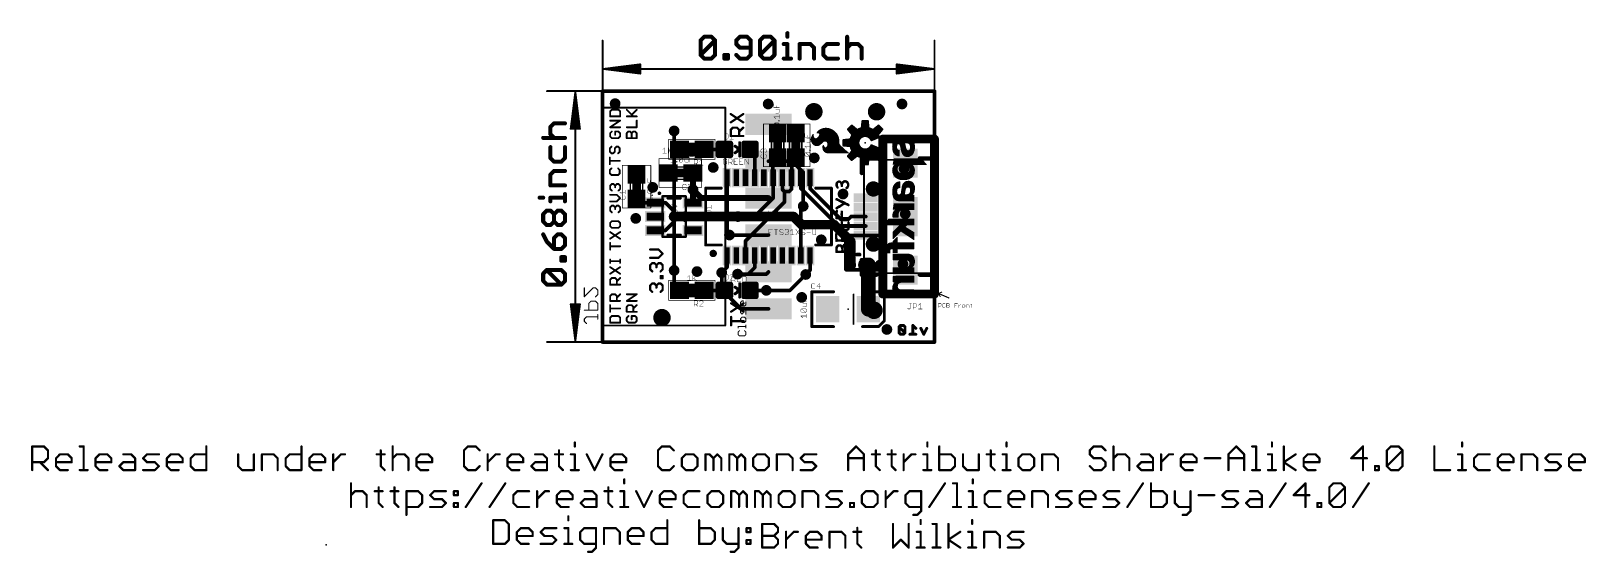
# Model space of a CAD drawing. Extents: x -39 to 68, y -15 to 21.
import ezdxf

# ---------------------------------------------------------------- set-up
doc = ezdxf.new("R2010")
doc.units = 0
for name, color, linetype in [('1', 12, 'CONTINUOUS'), ('16', 132, 'CONTINUOUS'), ('18', 110, 'CONTINUOUS'), ('20', 53, 'CONTINUOUS'), ('21', 53, 'CONTINUOUS'), ('22', 53, 'CONTINUOUS'), ('23', 53, 'CONTINUOUS'), ('24', 53, 'CONTINUOUS'), ('25', 253, 'CONTINUOUS'), ('26', 253, 'CONTINUOUS'), ('27', 253, 'CONTINUOUS'), ('29', 253, 'CONTINUOUS'), ('30', 253, 'CONTINUOUS'), ('31', 253, 'CONTINUOUS'), ('32', 253, 'CONTINUOUS'), ('35', 253, 'CONTINUOUS'), ('39', 12, 'CONTINUOUS'), ('44', 253, 'CONTINUOUS'), ('47', 253, 'CONTINUOUS'), ('49', 253, 'CONTINUOUS'), ('51', 53, 'CONTINUOUS')]:
    doc.layers.add(name, color=color, linetype=linetype)

# ---------------------------------------------------------------- blocks, each defined once
blk = doc.blocks.new('RECT')
blk.add_solid([(-0.5, -0.5), (0.5, -0.5), (-0.5, 0.5), (0.5, 0.5)])
blk = doc.blocks.new('RECT160000X160000R30')
at = {"const_width": 0.15}
blk.add_lwpolyline([(0.425, -0.35), (0.425, 0.35, 0.4142), (0.35, 0.425), (-0.35, 0.425, 0.4142), (-0.425, 0.35), (-0.425, -0.35, 0.4142), (-0.35, -0.425), (0.35, -0.425, 0.4142)], format="xyb", close=True, dxfattribs=at)
blk.add_solid([(-0.3754, -0.3754), (0.3754, -0.3754), (-0.3754, 0.3754), (0.3754, 0.3754)])
blk = doc.blocks.new('RECT192512X192512R30')
at = {"const_width": 0.1805}
blk.add_lwpolyline([(0.5114, -0.4211), (0.5114, 0.4211, 0.4142), (0.4211, 0.5114), (-0.4211, 0.5114, 0.4142), (-0.5114, 0.4211), (-0.5114, -0.4211, 0.4142), (-0.4211, -0.5114), (0.4211, -0.5114, 0.4142)], format="xyb", close=True, dxfattribs=at)
blk.add_solid([(-0.4465, -0.4465), (0.4465, -0.4465), (-0.4465, 0.4465), (0.4465, 0.4465)])
blk = doc.blocks.new('PIE')
at = {"const_width": 0.5}
blk.add_lwpolyline([(0, -0.25, 1), (0, 0.25, 1), (0, -0.25)], format="xyb", dxfattribs=at)
blk = doc.blocks.new('ROUNDV')
at = {"const_width": 0.5}
blk.add_lwpolyline([(0, -0.25, 1), (0, 0.25, 1), (0, -0.25)], format="xyb", dxfattribs=at)

msp = doc.modelspace()

# ---------------------------------------------------------------- linework, layer by layer
at = {"layer": '1'}
for points, const_width in [([(0, 0), (0, 17.272)], 0.254), ([(0, 17.272), (22.86, 17.272)], 0.254), ([(22.86, 17.272), (22.86, 0)], 0.254), ([(4.9276, 13.2588), (4.9276, 14.5288)], 0.254), ([(22.86, 13.97), (19.304, 13.97)], 0.6096), ([(19.304, 13.97), (19.304, 3.302)], 0.6096), ([(22.86, 3.302), (22.86, 13.97)], 0.6096), ([(5.2968, 13.2588), (4.9276, 13.2588)], 0.254), ([(8.394, 13.2588), (6.9968, 13.2588)], 0.254), ([(10.148, 13.2588), (10.4775, 12.9293)], 0.254), ([(10.4775, 12.9293), (10.4775, 11.3157)], 0.254), ([(6.2094, 11.6332), (6.223, 11.6196)], 0.4064), ([(6.223, 11.6196), (6.223, 10.4902)], 0.4064), ([(11.7348, 12.358), (12.065, 12.6882)], 0.254), ([(11.7348, 11.303), (11.7348, 12.358)], 0.254), ([(13.0302, 12.4088), (13.3096, 12.6882)], 0.254), ([(13.0302, 11.3284), (13.0302, 12.4088)], 0.254), ([(8.5725, 11.3157), (8.5725, 7.5311)], 0.254), ([(11.7475, 11.3157), (11.7348, 11.303)], 0.254), ([(11.7475, 11.3157), (11.7475, 9.9187)], 0.254), ([(12.3825, 10.5029), (12.3825, 11.3157)], 0.254), ([(13.0175, 11.3157), (13.0302, 11.3284)], 0.254), ([(13.0175, 11.3157), (13.0175, 10.5283)], 0.254), ([(13.0302, 11.2776), (13.0302, 11.3284)], 0.254), ([(13.6525, 11.3157), (13.6525, 10.5791)], 0.254), ([(14.2875, 11.3157), (14.2875, 10.5664)], 0.254), ([(2.5942, 9.586), (2.3368, 9.8434)], 0.254), ([(3.6275, 9.586), (2.5942, 9.586)], 0.254), ([(3.6275, 9.586), (4.3332, 9.586)], 0.254), ([(4.3332, 9.586), (4.9276, 8.9916)], 0.254), ([(6.223, 9.5907), (6.223, 10.4902)], 0.4064), ([(6.2277, 9.586), (6.223, 9.5907)], 0.4064), ([(9.8425, 6.9469), (12.5222, 9.6266)], 0.254), ([(11.7475, 9.9187), (10.4648, 8.636)], 0.254), ([(12.5222, 10.3632), (12.3825, 10.5029)], 0.254), ([(12.8524, 10.3632), (12.5222, 10.3632)], 0.254), ([(12.5222, 9.6266), (12.5222, 10.3632)], 0.254), ([(13.0175, 10.5283), (12.8524, 10.3632)], 0.254), ([(13.6525, 10.5791), (16.2456, 7.986)], 0.254), ([(14.2875, 10.5664), (16.4211, 8.4328)], 0.254), ([(4.9276, 8.9916), (4.9276, 8.636)], 0.254), ([(4.9276, 8.2804), (4.9276, 8.636)], 0.254), ([(10.4648, 8.636), (9.3218, 8.636)], 0.254), ([(13.6525, 9.1821), (13.8176, 9.3472)], 0.254), ([(13.6525, 5.9563), (13.6525, 9.1821)], 0.254), ([(17.1196, 8.636), (16.9164, 8.4328)], 0.254), ([(18.1284, 8.636), (17.1196, 8.636)], 0.254), ([(3.6275, 7.686), (4.3332, 7.686)], 0.254), ([(4.3332, 7.686), (4.9276, 8.2804)], 0.254), ([(8.5725, 7.5311), (8.7376, 7.366)], 0.254), ([(16.2456, 7.986), (18.1284, 7.986)], 0.254), ([(16.9164, 8.4328), (16.4211, 8.4328)], 0.254), ([(9.8425, 5.9563), (9.8425, 6.9469)], 0.254), ([(16.764, 7.3406), (19.4818, 7.3406)], 0.254), ([(16.764, 4.9784), (16.764, 7.3406)], 0.254), ([(18.1284, 7.336), (18.133, 7.3406)], 0.254), ([(18.133, 7.3406), (19.2024, 7.3406)], 0.254), ([(19.4818, 7.3406), (19.4818, 4.9784)], 0.254), ([(8.5725, 5.9563), (8.5725, 5.1435)], 0.254), ([(10.4775, 5.9563), (10.4775, 5.1181)], 0.254), ([(14.2875, 4.9403), (14.2875, 5.9563)], 0.254), ([(17.526, 6.0198), (17.7038, 6.0198)], 0.254), ([(18.3062, 5.3086), (18.1102, 5.3086)], 1.016), ([(18.3104, 5.3086), (18.3062, 5.3086)], 1.016), ([(18.3062, 5.3086), (18.3062, 2.2606)], 1.016), ([(4.9276, 3.556), (4.9276, 4.9276)], 0.254), ([(8.5725, 5.1435), (8.2042, 4.7752)], 0.254), ([(10.033, 4.6736), (9.2964, 4.6736)], 0.254), ([(10.4775, 5.1181), (10.033, 4.6736)], 0.254), ([(13.9954, 4.6482), (14.2875, 4.9403)], 0.254), ([(19.4818, 4.9784), (16.764, 4.9784)], 0.254), ([(5.2968, 3.556), (4.9276, 3.556)], 0.254), ([(6.9968, 3.556), (8.394, 3.556)], 0.254), ([(10.148, 3.556), (11.2776, 3.556)], 0.254), ([(19.304, 3.302), (22.86, 3.302)], 0.6096), ([(22.86, 0), (0, 0)], 0.254)]:
    msp.add_lwpolyline(points, dxfattribs=dict(at, const_width=const_width))
for points, const_width in [([(0.0635, 17.272, 1), (-0.0635, 17.272)], 0.127), ([(0, 17.3355, 1), (0, 17.2085)], 0.127), ([(22.9235, 17.272, 1), (22.7965, 17.272)], 0.127), ([(22.86, 17.2085, 1), (22.86, 17.3355)], 0.127), ([(4.9911, 14.5288, 1), (4.8641, 14.5288)], 0.127), ([(19.304, 14.1224, 1), (19.304, 13.8176)], 0.3048), ([(19.4564, 13.97, 1), (19.1516, 13.97)], 0.3048), ([(23.0124, 13.97, 1), (22.7076, 13.97)], 0.3048), ([(22.86, 13.8176, 1), (22.86, 14.1224)], 0.3048), ([(4.9276, 13.3223, 1), (4.9276, 13.1953)], 0.127), ([(4.8641, 13.2588, 1), (4.9911, 13.2588)], 0.127), ([(5.2968, 13.1953, 1), (5.2968, 13.3223)], 0.127), ([(6.9968, 13.3223, 1), (6.9968, 13.1953)], 0.127), ([(8.394, 13.1953, 1), (8.394, 13.3223)], 0.127), ([(10.1929, 13.3037, 1), (10.1031, 13.2139)], 0.127), ([(10.541, 12.9293, 1), (10.414, 12.9293)], 0.127), ([(10.4326, 12.8844, 1), (10.5224, 12.9742)], 0.127), ([(6.2812, 11.705, 1), (6.1376, 11.5614)], 0.2032), ([(6.3246, 11.6196, 1), (6.1214, 11.6196)], 0.2032), ([(6.1512, 11.5478, 1), (6.2948, 11.6914)], 0.2032), ([(11.7983, 12.358, 1), (11.6713, 12.358)], 0.127), ([(11.6899, 12.4029, 1), (11.7797, 12.3131)], 0.127), ([(12.1099, 12.6433, 1), (12.0201, 12.7331)], 0.127), ([(13.0937, 12.4088, 1), (12.9667, 12.4088)], 0.127), ([(12.9853, 12.4537, 1), (13.0751, 12.3639)], 0.127), ([(13.3545, 12.6433, 1), (13.2647, 12.7331)], 0.127), ([(8.636, 11.3157, 1), (8.509, 11.3157)], 0.127), ([(10.414, 11.3157, 1), (10.541, 11.3157)], 0.127), ([(11.6899, 11.3479, 1), (11.7797, 11.2581)], 0.127), ([(11.6713, 11.303, 1), (11.7983, 11.303)], 0.127), ([(11.811, 11.3157, 1), (11.684, 11.3157)], 0.127), ([(11.7924, 11.2708, 1), (11.7026, 11.3606)], 0.127), ([(12.446, 11.3157, 1), (12.319, 11.3157)], 0.127), ([(13.081, 11.3157, 1), (12.954, 11.3157)], 0.127), ([(12.9726, 11.3606, 1), (13.0624, 11.2708)], 0.127), ([(13.0937, 11.3284, 1), (12.9667, 11.3284)], 0.127), ([(12.9667, 11.3284, 1), (13.0937, 11.3284)], 0.127), ([(12.9667, 11.2776, 1), (13.0937, 11.2776)], 0.127), ([(13.0751, 11.2835, 1), (12.9853, 11.3733)], 0.127), ([(13.716, 11.3157, 1), (13.589, 11.3157)], 0.127), ([(14.351, 11.3157, 1), (14.224, 11.3157)], 0.127), ([(2.3817, 9.8883, 1), (2.2919, 9.7985)], 0.127), ([(2.5942, 9.6495, 1), (2.5942, 9.5225)], 0.127), ([(2.5493, 9.5411, 1), (2.6391, 9.6309)], 0.127), ([(3.6275, 9.6495, 1), (3.6275, 9.5225)], 0.127), ([(3.6275, 9.5225, 1), (3.6275, 9.6495)], 0.127), ([(4.3781, 9.6309, 1), (4.2883, 9.5411)], 0.127), ([(4.3332, 9.5225, 1), (4.3332, 9.6495)], 0.127), ([(6.3246, 10.4902, 1), (6.1214, 10.4902)], 0.2032), ([(6.1214, 10.4902, 1), (6.3246, 10.4902)], 0.2032), ([(6.1214, 9.5907, 1), (6.3246, 9.5907)], 0.2032), ([(6.2948, 9.6625, 1), (6.1512, 9.5189)], 0.2032), ([(6.1559, 9.5142, 1), (6.2995, 9.6578)], 0.2032), ([(11.684, 9.9187, 1), (11.811, 9.9187)], 0.127), ([(11.7924, 9.8738, 1), (11.7026, 9.9636)], 0.127), ([(12.4274, 10.5478, 1), (12.3376, 10.458)], 0.127), ([(12.319, 10.5029, 1), (12.446, 10.5029)], 0.127), ([(12.5222, 10.4267, 1), (12.5222, 10.2997)], 0.127), ([(12.5857, 10.3632, 1), (12.4587, 10.3632)], 0.127), ([(12.4587, 9.6266, 1), (12.5857, 9.6266)], 0.127), ([(12.4773, 10.3183, 1), (12.5671, 10.4081)], 0.127), ([(12.5671, 9.5817, 1), (12.4773, 9.6715)], 0.127), ([(12.8075, 10.4081, 1), (12.8973, 10.3183)], 0.127), ([(12.8524, 10.2997, 1), (12.8524, 10.4267)], 0.127), ([(12.954, 10.5283, 1), (13.081, 10.5283)], 0.127), ([(13.0624, 10.4834, 1), (12.9726, 10.5732)], 0.127), ([(13.6974, 10.624, 1), (13.6076, 10.5342)], 0.127), ([(13.589, 10.5791, 1), (13.716, 10.5791)], 0.127), ([(14.3324, 10.6113, 1), (14.2426, 10.5215)], 0.127), ([(14.224, 10.5664, 1), (14.351, 10.5664)], 0.127), ([(4.9911, 8.9916, 1), (4.8641, 8.9916)], 0.127), ([(4.9911, 8.636, 1), (4.8641, 8.636)], 0.127), ([(4.8641, 8.636, 1), (4.9911, 8.636)], 0.127), ([(4.8827, 8.9467, 1), (4.9725, 9.0365)], 0.127), ([(9.3218, 8.6995, 1), (9.3218, 8.5725)], 0.127), ([(10.4199, 8.6809, 1), (10.5097, 8.5911)], 0.127), ([(10.4648, 8.5725, 1), (10.4648, 8.6995)], 0.127), ([(13.716, 9.1821, 1), (13.589, 9.1821)], 0.127), ([(13.6076, 9.227, 1), (13.6974, 9.1372)], 0.127), ([(13.8625, 9.3023, 1), (13.7727, 9.3921)], 0.127), ([(17.1196, 8.6995, 1), (17.1196, 8.5725)], 0.127), ([(17.1645, 8.5911, 1), (17.0747, 8.6809)], 0.127), ([(18.1284, 8.5725, 1), (18.1284, 8.6995)], 0.127), ([(3.6275, 7.7495, 1), (3.6275, 7.6225)], 0.127), ([(4.2883, 7.7309, 1), (4.3781, 7.6411)], 0.127), ([(4.3332, 7.6225, 1), (4.3332, 7.7495)], 0.127), ([(4.8641, 8.2804, 1), (4.9911, 8.2804)], 0.127), ([(4.9725, 8.2355, 1), (4.8827, 8.3253)], 0.127), ([(8.6174, 7.576, 1), (8.5276, 7.4862)], 0.127), ([(8.509, 7.5311, 1), (8.636, 7.5311)], 0.127), ([(16.2456, 8.0495, 1), (16.2456, 7.9225)], 0.127), ([(16.2007, 7.9411, 1), (16.2905, 8.0309)], 0.127), ([(16.4211, 8.4963, 1), (16.4211, 8.3693)], 0.127), ([(16.3762, 8.3879, 1), (16.466, 8.4777)], 0.127), ([(16.8715, 8.4777, 1), (16.9613, 8.3879)], 0.127), ([(16.9164, 8.3693, 1), (16.9164, 8.4963)], 0.127), ([(18.1284, 7.9225, 1), (18.1284, 8.0495)], 0.127), ([(8.6927, 7.3211, 1), (8.7825, 7.4109)], 0.127), ([(9.906, 6.9469, 1), (9.779, 6.9469)], 0.127), ([(9.7976, 6.9918, 1), (9.8874, 6.902)], 0.127), ([(16.764, 7.4041, 1), (16.764, 7.2771)], 0.127), ([(16.8275, 7.3406, 1), (16.7005, 7.3406)], 0.127), ([(18.0835, 7.3809, 1), (18.1733, 7.2911)], 0.127), ([(18.133, 7.4041, 1), (18.133, 7.2771)], 0.127), ([(18.1779, 7.2957, 1), (18.0881, 7.3855)], 0.127), ([(19.2024, 7.2771, 1), (19.2024, 7.4041)], 0.127), ([(19.5453, 7.3406, 1), (19.4183, 7.3406)], 0.127), ([(19.4818, 7.2771, 1), (19.4818, 7.4041)], 0.127), ([(8.636, 5.9563, 1), (8.509, 5.9563)], 0.127), ([(9.779, 5.9563, 1), (9.906, 5.9563)], 0.127), ([(10.541, 5.9563, 1), (10.414, 5.9563)], 0.127), ([(13.589, 5.9563, 1), (13.716, 5.9563)], 0.127), ([(14.351, 5.9563, 1), (14.224, 5.9563)], 0.127), ([(17.526, 6.0833, 1), (17.526, 5.9563)], 0.127), ([(18.1102, 5.5626, 1), (18.1102, 5.0546)], 0.508), ([(17.7038, 5.9563, 1), (17.7038, 6.0833)], 0.127), ([(18.3062, 5.5626, 1), (18.3062, 5.0546)], 0.508), ([(18.5602, 5.3086, 1), (18.0522, 5.3086)], 0.508), ([(18.3062, 5.0546, 1), (18.3062, 5.5626)], 0.508), ([(18.3104, 5.0546, 1), (18.3104, 5.5626)], 0.508), ([(4.9911, 4.9276, 1), (4.8641, 4.9276)], 0.127), ([(8.1593, 4.8201, 1), (8.2491, 4.7303)], 0.127), ([(8.509, 5.1435, 1), (8.636, 5.1435)], 0.127), ([(8.6174, 5.0986, 1), (8.5276, 5.1884)], 0.127), ([(9.2964, 4.7371, 1), (9.2964, 4.6101)], 0.127), ([(9.9881, 4.7185, 1), (10.0779, 4.6287)], 0.127), ([(10.033, 4.6101, 1), (10.033, 4.7371)], 0.127), ([(10.414, 5.1181, 1), (10.541, 5.1181)], 0.127), ([(10.5224, 5.0732, 1), (10.4326, 5.163)], 0.127), ([(13.9505, 4.6931, 1), (14.0403, 4.6033)], 0.127), ([(14.224, 4.9403, 1), (14.351, 4.9403)], 0.127), ([(14.3324, 4.8954, 1), (14.2426, 4.9852)], 0.127), ([(16.764, 5.0419, 1), (16.764, 4.9149)], 0.127), ([(16.7005, 4.9784, 1), (16.8275, 4.9784)], 0.127), ([(19.4183, 4.9784, 1), (19.5453, 4.9784)], 0.127), ([(19.4818, 4.9149, 1), (19.4818, 5.0419)], 0.127), ([(4.9276, 3.6195, 1), (4.9276, 3.4925)], 0.127), ([(4.8641, 3.556, 1), (4.9911, 3.556)], 0.127), ([(5.2968, 3.4925, 1), (5.2968, 3.6195)], 0.127), ([(6.9968, 3.6195, 1), (6.9968, 3.4925)], 0.127), ([(8.394, 3.4925, 1), (8.394, 3.6195)], 0.127), ([(10.148, 3.6195, 1), (10.148, 3.4925)], 0.127), ([(11.2776, 3.4925, 1), (11.2776, 3.6195)], 0.127), ([(19.304, 3.4544, 1), (19.304, 3.1496)], 0.3048), ([(19.1516, 3.302, 1), (19.4564, 3.302)], 0.3048), ([(22.7076, 3.302, 1), (23.0124, 3.302)], 0.3048), ([(22.86, 3.1496, 1), (22.86, 3.4544)], 0.3048), ([(18.0522, 2.2606, 1), (18.5602, 2.2606)], 0.508), ([(0, 0.0635, 1), (0, -0.0635)], 0.127), ([(-0.0635, 0, 1), (0.0635, 0)], 0.127), ([(22.7965, 0, 1), (22.9235, 0)], 0.127), ([(22.86, -0.0635, 1), (22.86, 0.0635)], 0.127)]:
    msp.add_lwpolyline(points, format="xyb", dxfattribs=dict(at, const_width=const_width))
at = {"layer": '16'}
for points, const_width in [([(0, 0), (0, 17.272)], 0.254), ([(0, 17.272), (22.86, 17.272)], 0.254), ([(22.86, 17.272), (22.86, 0)], 0.254), ([(4.9276, 14.5288), (4.9276, 8.636)], 0.254), ([(13.0556, 12.446), (11.426, 12.446)], 0.254), ([(13.0556, 12.446), (13.8176, 11.684)], 0.254), ([(13.8176, 11.684), (13.8176, 9.3472)], 0.254), ([(6.8072, 9.906), (6.223, 10.4902)], 0.4064), ([(11.426, 9.906), (6.8072, 9.906)], 0.4064), ([(9.3218, 8.636), (4.929, 8.636)], 0.6604), ([(4.9276, 4.9276), (4.9276, 8.636)], 0.254), ([(4.9276, 8.636), (4.929, 8.636)], 0.254), ([(13.1572, 8.636), (9.3218, 8.636)], 0.6604), ([(13.716, 8.0772), (13.1572, 8.636)], 0.6604), ([(15.9512, 8.0772), (13.716, 8.0772)], 0.6604), ([(17.0942, 6.9342), (15.9512, 8.0772)], 0.6604), ([(8.7376, 7.366), (11.426, 7.366)], 0.254), ([(19.4818, 7.3406), (16.764, 7.3406)], 0.254), ([(16.764, 7.3406), (16.764, 4.9784)], 0.254), ([(17.0942, 5.3086), (17.0942, 6.9342)], 0.6604), ([(19.1288, 7.3406), (18.0594, 7.3406)], 0.254), ([(19.4818, 4.9784), (19.4818, 7.3406)], 0.254), ([(8.2042, 4.7752), (8.2042, 3.6068)], 0.254), ([(11.2736, 4.6736), (9.2964, 4.6736)], 0.254), ([(11.426, 4.826), (11.2736, 4.6736)], 0.254), ([(12.9032, 3.556), (13.9954, 4.6482)], 0.254), ([(16.764, 4.9784), (19.4818, 4.9784)], 0.254), ([(8.2042, 3.6068), (9.525, 2.286)], 0.254), ([(11.2776, 3.556), (12.9032, 3.556)], 0.254), ([(9.525, 2.286), (11.426, 2.286)], 0.254), ([(20.5247, 1.1435), (20.423, 1.0418)], 0.2032), ([(20.423, 1.0418), (20.423, 0.6351)], 0.2032), ([(20.8298, 0.6351), (20.423, 1.0418)], 0.2032), ([(20.7281, 1.1435), (20.5247, 1.1435)], 0.2032), ([(20.8298, 1.0418), (20.7281, 1.1435)], 0.2032), ([(20.8298, 0.6351), (20.8298, 1.0418)], 0.2032), ([(21.5782, 0.9401), (21.3748, 1.1435)], 0.2032), ([(21.3748, 1.1435), (21.3748, 0.5334)], 0.2032), ([(22.86, 0), (0, 0)], 0.254), ([(20.423, 0.6351), (20.5247, 0.5334)], 0.2032), ([(20.5247, 0.5334), (20.7281, 0.5334)], 0.2032), ([(20.7281, 0.5334), (20.8298, 0.6351)], 0.2032), ([(21.5782, 0.5334), (21.1714, 0.5334)], 0.2032), ([(22.1232, 0.5334), (21.9199, 0.9401)], 0.2032), ([(22.3266, 0.9401), (22.1232, 0.5334)], 0.2032)]:
    msp.add_lwpolyline(points, dxfattribs=dict(at, const_width=const_width))
for points, const_width in [([(0.0635, 17.272, 1), (-0.0635, 17.272)], 0.127), ([(0, 17.3355, 1), (0, 17.2085)], 0.127), ([(22.9235, 17.272, 1), (22.7965, 17.272)], 0.127), ([(22.86, 17.2085, 1), (22.86, 17.3355)], 0.127), ([(4.9911, 14.5288, 1), (4.8641, 14.5288)], 0.127), ([(11.426, 12.5095, 1), (11.426, 12.3825)], 0.127), ([(13.1005, 12.4909, 1), (13.0107, 12.4011)], 0.127), ([(13.0556, 12.3825, 1), (13.0556, 12.5095)], 0.127), ([(13.8811, 11.684, 1), (13.7541, 11.684)], 0.127), ([(13.7727, 11.6391, 1), (13.8625, 11.7289)], 0.127), ([(6.2948, 10.562, 1), (6.1512, 10.4184)], 0.2032), ([(6.8072, 10.0076, 1), (6.8072, 9.8044)], 0.2032), ([(6.7354, 9.8342, 1), (6.879, 9.9778)], 0.2032), ([(11.426, 9.8044, 1), (11.426, 10.0076)], 0.2032), ([(4.929, 8.8011, 1), (4.929, 8.4709)], 0.3302), ([(4.9911, 8.636, 1), (4.8641, 8.636)], 0.127), ([(4.9276, 8.6995, 1), (4.9276, 8.5725)], 0.127), ([(4.8641, 8.636, 1), (4.9911, 8.636)], 0.127), ([(4.929, 8.5725, 1), (4.929, 8.6995)], 0.127), ([(9.3218, 8.8011, 1), (9.3218, 8.4709)], 0.3302), ([(9.3218, 8.4709, 1), (9.3218, 8.8011)], 0.3302), ([(13.2739, 8.7527, 1), (13.0405, 8.5193)], 0.3302), ([(13.1572, 8.4709, 1), (13.1572, 8.8011)], 0.3302), ([(13.7541, 9.3472, 1), (13.8811, 9.3472)], 0.127), ([(13.716, 8.2423, 1), (13.716, 7.9121)], 0.3302), ([(13.5993, 7.9605, 1), (13.8327, 8.1939)], 0.3302), ([(16.0679, 8.1939, 1), (15.8345, 7.9605)], 0.3302), ([(15.9512, 7.9121, 1), (15.9512, 8.2423)], 0.3302), ([(8.7376, 7.4295, 1), (8.7376, 7.3025)], 0.127), ([(11.426, 7.3025, 1), (11.426, 7.4295)], 0.127), ([(16.764, 7.4041, 1), (16.764, 7.2771)], 0.127), ([(16.8275, 7.3406, 1), (16.7005, 7.3406)], 0.127), ([(17.2593, 6.9342, 1), (16.9291, 6.9342)], 0.3302), ([(16.9775, 6.8175, 1), (17.2109, 7.0509)], 0.3302), ([(18.0594, 7.4041, 1), (18.0594, 7.2771)], 0.127), ([(19.1288, 7.2771, 1), (19.1288, 7.4041)], 0.127), ([(19.5453, 7.3406, 1), (19.4183, 7.3406)], 0.127), ([(19.4818, 7.2771, 1), (19.4818, 7.4041)], 0.127), ([(16.9291, 5.3086, 1), (17.2593, 5.3086)], 0.3302), ([(4.8641, 4.9276, 1), (4.9911, 4.9276)], 0.127), ([(8.2677, 4.7752, 1), (8.1407, 4.7752)], 0.127), ([(9.2964, 4.7371, 1), (9.2964, 4.6101)], 0.127), ([(11.2287, 4.7185, 1), (11.3185, 4.6287)], 0.127), ([(11.2736, 4.6101, 1), (11.2736, 4.7371)], 0.127), ([(11.4709, 4.7811, 1), (11.3811, 4.8709)], 0.127), ([(14.0403, 4.6033, 1), (13.9505, 4.6931)], 0.127), ([(16.764, 5.0419, 1), (16.764, 4.9149)], 0.127), ([(16.7005, 4.9784, 1), (16.8275, 4.9784)], 0.127), ([(19.4183, 4.9784, 1), (19.5453, 4.9784)], 0.127), ([(19.4818, 4.9149, 1), (19.4818, 5.0419)], 0.127), ([(8.2491, 3.6517, 1), (8.1593, 3.5619)], 0.127), ([(8.1407, 3.6068, 1), (8.2677, 3.6068)], 0.127), ([(11.2776, 3.6195, 1), (11.2776, 3.4925)], 0.127), ([(12.8583, 3.6009, 1), (12.9481, 3.5111)], 0.127), ([(12.9032, 3.4925, 1), (12.9032, 3.6195)], 0.127), ([(9.525, 2.3495, 1), (9.525, 2.2225)], 0.127), ([(9.4801, 2.2411, 1), (9.5699, 2.3309)], 0.127), ([(11.426, 2.2225, 1), (11.426, 2.3495)], 0.127), ([(20.4589, 1.0778, 1), (20.3871, 1.0059)], 0.1016), ([(20.4738, 1.0418, 1), (20.3722, 1.0418)], 0.1016), ([(20.3871, 1.0778, 1), (20.4589, 1.0059)], 0.1016), ([(20.5247, 1.1943, 1), (20.5247, 1.0927)], 0.1016), ([(20.5606, 1.1076, 1), (20.4888, 1.1794)], 0.1016), ([(20.764, 1.1794, 1), (20.6922, 1.1076)], 0.1016), ([(20.7281, 1.0927, 1), (20.7281, 1.1943)], 0.1016), ([(20.8806, 1.0418, 1), (20.779, 1.0418)], 0.1016), ([(20.7938, 1.0059, 1), (20.8657, 1.0778)], 0.1016), ([(21.4107, 1.1794, 1), (21.3389, 1.1076)], 0.1016), ([(21.4256, 1.1435, 1), (21.324, 1.1435)], 0.1016), ([(0, 0.0635, 1), (0, -0.0635)], 0.127), ([(-0.0635, 0, 1), (0.0635, 0)], 0.127), ([(20.4589, 0.671, 1), (20.3871, 0.5992)], 0.1016), ([(20.3722, 0.6351, 1), (20.4738, 0.6351)], 0.1016), ([(20.5247, 0.5842, 1), (20.5247, 0.4826)], 0.1016), ([(20.4888, 0.4975, 1), (20.5606, 0.5693)], 0.1016), ([(20.6922, 0.5693, 1), (20.764, 0.4975)], 0.1016), ([(20.7281, 0.4826, 1), (20.7281, 0.5842)], 0.1016), ([(20.779, 0.6351, 1), (20.8806, 0.6351)], 0.1016), ([(20.8657, 0.5992, 1), (20.7938, 0.671)], 0.1016), ([(20.7938, 0.5992, 1), (20.8657, 0.671)], 0.1016), ([(21.1714, 0.5842, 1), (21.1714, 0.4826)], 0.1016), ([(21.324, 0.5334, 1), (21.4256, 0.5334)], 0.1016), ([(21.5423, 0.9042, 1), (21.6141, 0.9761)], 0.1016), ([(21.5782, 0.4826, 1), (21.5782, 0.5842)], 0.1016), ([(21.9653, 0.9629, 1), (21.8744, 0.9174)], 0.1016), ([(22.0778, 0.5561, 1), (22.1687, 0.5107)], 0.1016), ([(22.0778, 0.5107, 1), (22.1687, 0.5561)], 0.1016), ([(22.372, 0.9174, 1), (22.2812, 0.9629)], 0.1016), ([(22.7965, 0, 1), (22.9235, 0)], 0.127), ([(22.86, -0.0635, 1), (22.86, 0.0635)], 0.127)]:
    msp.add_lwpolyline(points, format="xyb", dxfattribs=dict(at, const_width=const_width))
at = {"layer": '20', "const_width": 0.2032}
for points in [[(0, 0), (0, 17.272)], [(0, 17.272), (22.86, 17.272)], [(22.86, 17.272), (22.86, 0)], [(0, 0), (22.86, 0)]]:
    msp.add_lwpolyline(points, dxfattribs=at)
at = {"layer": '20', "const_width": 0.1016}
for points in [[(0.0508, 17.272, 1), (-0.0508, 17.272)], [(0, 17.3228, 1), (0, 17.2212)], [(22.9108, 17.272, 1), (22.8092, 17.272)], [(22.86, 17.2212, 1), (22.86, 17.3228)], [(0, 0.0508, 1), (0, -0.0508)], [(-0.0508, 0, 1), (0.0508, 0)], [(22.8092, 0, 1), (22.9108, 0)], [(22.86, -0.0508, 1), (22.86, 0.0508)]]:
    msp.add_lwpolyline(points, format="xyb", dxfattribs=at)
at = {"layer": '20'}
for centre in [(18.6534, 10.536), (18.6534, 6.736)]:
    msp.add_circle(centre, 0.425, dxfattribs=at)
at = {"layer": '21'}
for points, const_width in [([(0.6345, 15.9879), (0.5201, 15.8735)], 0.127), ([(0.5201, 15.8735), (0.5201, 15.5303)], 0.127), ([(0.5201, 15.5303), (1.2065, 15.5303)], 0.127), ([(0.5201, 14.7819), (1.2065, 15.2395)], 0.127), ([(1.2065, 15.2395), (0.5201, 15.2395)], 0.127), ([(1.0921, 15.9879), (0.6345, 15.9879)], 0.127), ([(1.2065, 15.8735), (1.0921, 15.9879)], 0.127), ([(1.2065, 15.5303), (1.2065, 15.8735)], 0.127), ([(2.1207, 15.5303), (1.6631, 15.9879)], 0.127), ([(1.6631, 15.5303), (2.3495, 15.5303)], 0.127), ([(2.0063, 15.6447), (2.3495, 15.9879)], 0.127), ([(2.3495, 14.7819), (2.3495, 15.2395)], 0.127), ([(8.8258, 15.1173), (9.6901, 15.6935)], 0.1524), ([(8.8258, 15.6935), (9.6901, 15.1173)], 0.1524), ([(1.2065, 14.7819), (0.5201, 14.7819)], 0.127), ([(0.6345, 14.4911), (0.5201, 14.3767)], 0.127), ([(0.5201, 14.3767), (0.5201, 14.1479)], 0.127), ([(0.5201, 14.1479), (0.6345, 14.0335)], 0.127), ([(0.6345, 14.0335), (1.0921, 14.0335)], 0.127), ([(1.0921, 14.4911), (0.8633, 14.4911)], 0.127), ([(0.8633, 14.4911), (0.8633, 14.2623)], 0.127), ([(1.2065, 14.3767), (1.0921, 14.4911)], 0.127), ([(1.0921, 14.0335), (1.2065, 14.1479)], 0.127), ([(1.2065, 14.1479), (1.2065, 14.3767)], 0.127), ([(1.6631, 14.7819), (2.3495, 14.7819)], 0.127), ([(1.6631, 14.3767), (1.7775, 14.4911)], 0.127), ([(1.6631, 14.0335), (1.6631, 14.3767)], 0.127), ([(2.3495, 14.0335), (1.6631, 14.0335)], 0.127), ([(1.7775, 14.4911), (1.8919, 14.4911)], 0.127), ([(1.8919, 14.4911), (2.0063, 14.3767)], 0.127), ([(2.0063, 14.3767), (2.1207, 14.4911)], 0.127), ([(2.0063, 14.0335), (2.0063, 14.3767)], 0.127), ([(2.1207, 14.4911), (2.2351, 14.4911)], 0.127), ([(2.2351, 14.4911), (2.3495, 14.3767)], 0.127), ([(2.3495, 14.3767), (2.3495, 14.0335)], 0.127), ([(8.8258, 14.6139), (8.9698, 14.758)], 0.1524), ([(8.8258, 14.1818), (8.8258, 14.6139)], 0.1524), ([(9.6901, 14.1818), (8.8258, 14.1818)], 0.1524), ([(8.9698, 14.758), (9.2579, 14.758)], 0.1524), ([(9.2579, 14.758), (9.402, 14.6139)], 0.1524), ([(9.402, 14.4699), (9.6901, 14.758)], 0.1524), ([(9.402, 14.6139), (9.402, 14.1818)], 0.1524), ([(14.402, 14.1), (14.382, 14.01)], 0.0762), ([(14.382, 14.01), (14.382, 13.91)], 0.0762), ([(14.382, 13.9446), (16.2629, 13.9446)], 0.0762), ([(14.382, 13.91), (14.402, 13.8)], 0.0762), ([(14.3844, 14.0208), (14.5858, 14.0208)], 0.0762), ([(14.4013, 14.097), (14.5285, 14.097)], 0.0762), ([(14.472, 14.24), (14.402, 14.1)], 0.0762), ([(14.4386, 14.1732), (14.5087, 14.1732)], 0.0762), ([(14.502, 14.28), (14.472, 14.24)], 0.0762), ([(14.4791, 14.2494), (14.502, 14.2494)], 0.0762), ([(14.512, 14.29), (14.502, 14.28)], 0.0762), ([(14.502, 14.26), (14.512, 14.28)], 0.0762), ([(14.502, 14.2), (14.502, 14.26)], 0.0762), ([(14.512, 14.16), (14.502, 14.2)], 0.0762), ([(14.512, 14.28), (14.512, 14.29)], 0.0762), ([(14.522, 14.11), (14.512, 14.16)], 0.0762), ([(14.542, 14.07), (14.522, 14.11)], 0.0762), ([(14.572, 14.03), (14.542, 14.07)], 0.0762), ([(14.602, 14.01), (14.572, 14.03)], 0.0762), ([(14.622, 14), (14.602, 14.01)], 0.0762), ([(14.652, 13.99), (14.622, 14)], 0.0762), ([(14.712, 13.99), (14.652, 13.99)], 0.0762), ([(14.752, 14), (14.712, 13.99)], 0.0762), ([(14.812, 14.04), (14.752, 14)], 0.0762), ([(14.832, 14.48), (14.782, 14.4)], 0.0762), ([(14.782, 14.4), (14.872, 14.4)], 0.0762), ([(14.7831, 14.4018), (16.0502, 14.4018)], 0.0762), ([(14.7832, 14.0208), (16.2491, 14.0208)], 0.0762), ([(14.872, 14.1), (14.812, 14.04)], 0.0762), ([(14.8308, 14.478), (15.974, 14.478)], 0.0762), ([(14.922, 14.56), (14.832, 14.48)], 0.0762), ([(14.869, 14.097), (16.2283, 14.097)], 0.0762), ([(14.872, 14.4), (14.902, 14.39)], 0.0762), ([(14.902, 14.14), (14.872, 14.1)], 0.0762), ([(14.902, 14.39), (14.922, 14.38)], 0.0762), ([(14.922, 14.17), (14.902, 14.14)], 0.0762), ([(14.9155, 14.5542), (15.8744, 14.5542)], 0.0762), ([(15.032, 14.63), (14.922, 14.56)], 0.0762), ([(14.922, 14.38), (14.952, 14.35)], 0.0762), ([(14.942, 14.21), (14.922, 14.17)], 0.0762), ([(14.9236, 14.1732), (16.2007, 14.1732)], 0.0762), ([(14.962, 14.29), (14.942, 14.21)], 0.0762), ([(14.9519, 14.2494), (16.1644, 14.2494)], 0.0762), ([(14.952, 14.35), (14.962, 14.32)], 0.0762), ([(14.9601, 14.3256), (16.1171, 14.3256)], 0.0762), ([(14.962, 14.32), (14.962, 14.29)], 0.0762), ([(15.182, 14.68), (15.032, 14.63)], 0.0762), ([(15.0332, 14.6304), (15.7373, 14.6304)], 0.0762), ([(15.342, 14.71), (15.182, 14.68)], 0.0762), ([(15.3239, 14.7066), (15.3998, 14.7066)], 0.0762), ([(15.512, 14.7), (15.342, 14.71)], 0.0762), ([(15.702, 14.65), (15.512, 14.7)], 0.0762), ([(15.882, 14.55), (15.702, 14.65)], 0.0762), ([(15.972, 14.48), (15.882, 14.55)], 0.0762), ([(16.052, 14.4), (15.972, 14.48)], 0.0762), ([(16.122, 14.32), (16.052, 14.4)], 0.0762), ([(16.182, 14.22), (16.122, 14.32)], 0.0762), ([(16.222, 14.12), (16.182, 14.22)], 0.0762), ([(16.252, 14.01), (16.222, 14.12)], 0.0762), ([(16.272, 13.89), (16.252, 14.01)], 0.0762), ([(16.272, 13.7), (16.272, 13.89)], 0.0762), ([(0.6091, 13.4479), (0.4947, 13.3335)], 0.127), ([(0.4947, 13.3335), (0.4947, 13.1047)], 0.127), ([(0.4947, 13.1047), (0.6091, 12.9903)], 0.127), ([(0.6091, 12.9903), (0.7235, 12.9903)], 0.127), ([(0.7235, 12.9903), (0.8379, 13.1047)], 0.127), ([(0.8379, 13.3335), (0.9523, 13.4479)], 0.127), ([(0.8379, 13.1047), (0.8379, 13.3335)], 0.127), ([(0.9523, 13.4479), (1.0667, 13.4479)], 0.127), ([(1.0667, 13.4479), (1.1811, 13.3335)], 0.127), ([(1.1811, 13.1047), (1.0667, 12.9903)], 0.127), ([(1.1811, 13.3335), (1.1811, 13.1047)], 0.127), ([(9.4256, 13.2842), (9.131, 13.4772)], 0.2032), ([(9.441, 13.2588), (9.131, 13.025)], 0.2032), ([(9.441, 13.7188), (9.441, 13.2588)], 0.2032), ([(9.441, 12.7988), (9.441, 13.2588)], 0.2032), ([(12.0371, 13.5382), (12.0929, 13.5382)], 0.381), ([(13.2817, 13.5382), (13.3375, 13.5382)], 0.381), ([(14.3896, 13.8684), (16.272, 13.8684)], 0.0762), ([(14.402, 13.8), (14.462, 13.69)], 0.0762), ([(14.4063, 13.7922), (15.1842, 13.7922)], 0.0762), ([(14.4478, 13.716), (15.105, 13.716)], 0.0762), ([(14.462, 13.69), (14.532, 13.6)], 0.0762), ([(14.501, 13.6398), (15.0189, 13.6398)], 0.0762), ([(14.532, 13.6), (14.612, 13.55)], 0.0762), ([(14.5902, 13.5636), (14.9145, 13.5636)], 0.0762), ([(14.612, 13.55), (14.702, 13.52)], 0.0762), ([(14.702, 13.52), (14.782, 13.52)], 0.0762), ([(14.782, 13.52), (14.872, 13.54)], 0.0762), ([(14.872, 13.54), (14.962, 13.59)], 0.0762), ([(14.962, 13.59), (15.042, 13.66)], 0.0762), ([(15.042, 13.66), (15.132, 13.74)], 0.0762), ([(15.132, 13.74), (15.202, 13.81)], 0.0762), ([(15.202, 13.52), (15.182, 13.48)], 0.0762), ([(15.182, 13.48), (15.182, 13.36)], 0.0762), ([(15.182, 13.4112), (15.2708, 13.4112)], 0.0762), ([(15.182, 13.36), (15.192, 13.3)], 0.0762), ([(15.1857, 13.4874), (15.2233, 13.4874)], 0.0762), ([(15.1862, 13.335), (16.5645, 13.335)], 0.0762), ([(15.192, 13.3), (15.202, 13.25)], 0.0762), ([(15.2002, 13.2588), (16.6432, 13.2588)], 0.0762), ([(15.202, 13.81), (15.282, 13.84)], 0.0762), ([(15.212, 13.51), (15.202, 13.52)], 0.0762), ([(15.202, 13.25), (15.222, 13.2)], 0.0762), ([(15.232, 13.47), (15.212, 13.51)], 0.0762), ([(15.222, 13.2), (15.252, 13.16)], 0.0762), ([(15.242, 13.44), (15.232, 13.47)], 0.0762), ([(15.2351, 13.1826), (16.7229, 13.1826)], 0.0762), ([(15.302, 13.38), (15.242, 13.44)], 0.0762), ([(15.252, 13.16), (15.292, 13.11)], 0.0762), ([(15.282, 13.84), (15.352, 13.84)], 0.0762), ([(15.292, 13.11), (15.392, 13.05)], 0.0762), ([(15.298, 13.1064), (16.8056, 13.1064)], 0.0762), ([(15.332, 13.37), (15.302, 13.38)], 0.0762), ([(15.372, 13.37), (15.332, 13.37)], 0.0762), ([(15.352, 13.84), (15.412, 13.82)], 0.0762), ([(15.402, 13.38), (15.372, 13.37)], 0.0762), ([(15.392, 13.05), (15.462, 13.03)], 0.0762), ([(15.432, 13.4), (15.402, 13.38)], 0.0762), ([(15.412, 13.82), (15.462, 13.78)], 0.0762), ([(15.492, 13.46), (15.432, 13.4)], 0.0762), ([(15.4432, 13.4112), (16.4756, 13.4112)], 0.0762), ([(15.4468, 13.7922), (16.272, 13.7922)], 0.0762), ([(15.4613, 13.0302), (16.9018, 13.0302)], 0.0762), ([(15.462, 13.78), (15.502, 13.72)], 0.0762), ([(15.462, 13.03), (15.542, 13.02)], 0.0762), ([(15.512, 13.51), (15.492, 13.46)], 0.0762), ([(15.502, 13.72), (15.522, 13.64)], 0.0762), ([(15.503, 13.716), (16.272, 13.716)], 0.0762), ([(15.503, 13.4874), (16.3946, 13.4874)], 0.0762), ([(15.522, 13.56), (15.512, 13.51)], 0.0762), ([(15.522, 13.64), (15.522, 13.56)], 0.0762), ([(15.522, 13.6398), (16.2821, 13.6398)], 0.0762), ([(15.522, 13.5636), (16.3278, 13.5636)], 0.0762), ([(15.542, 13.02), (16.912, 13.02)], 0.0762), ([(16.282, 13.64), (16.272, 13.7)], 0.0762), ([(16.342, 13.54), (16.282, 13.64)], 0.0762), ([(16.442, 13.44), (16.342, 13.54)], 0.0762), ([(16.582, 13.32), (16.442, 13.44)], 0.0762), ([(16.702, 13.2), (16.582, 13.32)], 0.0762), ([(16.762, 13.15), (16.702, 13.2)], 0.0762), ([(16.812, 13.1), (16.762, 13.15)], 0.0762), ([(16.862, 13.07), (16.812, 13.1)], 0.0762), ([(16.912, 13.02), (16.862, 13.07)], 0.0762), ([(0.4947, 12.2419), (0.4947, 12.6995)], 0.127), ([(1.1811, 12.4707), (0.4947, 12.4707)], 0.127), ([(0.6091, 11.9511), (0.4947, 11.8367)], 0.127), ([(0.4947, 11.8367), (0.4947, 11.6079)], 0.127), ([(1.1811, 11.8367), (1.0667, 11.9511)], 0.127), ([(1.1811, 11.6079), (1.1811, 11.8367)], 0.127), ([(5.3594, 11.6053), (5.3594, 11.6611)], 0.381), ([(18.8534, 12.636), (17.8534, 12.636)], 0.3048), ([(17.8534, 12.636), (17.8534, 11.636)], 0.3048), ([(21.8534, 12.636), (22.8534, 12.636)], 0.3048), ([(0.4947, 11.6079), (0.6091, 11.4935)], 0.127), ([(0.5201, 10.7681), (0.6345, 10.8825)], 0.127), ([(0.5201, 10.5393), (0.5201, 10.7681)], 0.127), ([(0.6091, 11.4935), (1.0667, 11.4935)], 0.127), ([(0.6345, 10.8825), (0.7489, 10.8825)], 0.127), ([(0.7489, 10.8825), (0.8633, 10.7681)], 0.127), ([(0.8633, 10.7681), (0.9777, 10.8825)], 0.127), ([(0.8633, 10.7681), (0.8633, 10.6537)], 0.127), ([(0.9777, 10.8825), (1.0921, 10.8825)], 0.127), ([(1.0667, 11.4935), (1.1811, 11.6079)], 0.127), ([(1.0921, 10.8825), (1.2065, 10.7681)], 0.127), ([(1.2065, 10.7681), (1.2065, 10.5393)], 0.127), ([(2.3089, 10.6934), (2.3647, 10.6934)], 0.381), ([(0.6345, 10.4249), (0.5201, 10.5393)], 0.127), ([(0.9777, 10.1341), (0.5201, 10.1341)], 0.127), ([(0.5201, 9.6765), (0.9777, 9.6765)], 0.127), ([(1.2065, 9.9053), (0.9777, 10.1341)], 0.127), ([(0.9777, 9.6765), (1.2065, 9.9053)], 0.127), ([(1.2065, 10.5393), (1.0921, 10.4249)], 0.127), ([(4.4982, 9.906), (5.357, 9.906)], 0.2032), ([(7.0993, 10.5918), (7.0993, 6.6802)], 0.2032), ([(7.0993, 10.5918), (8.1788, 10.5918)], 0.2032), ([(14.6812, 10.5918), (15.7607, 10.5918)], 0.2032), ([(15.7607, 6.6802), (15.7607, 10.5918)], 0.2032), ([(0.5201, 9.2713), (0.6345, 9.3857)], 0.127), ([(0.5201, 9.0425), (0.5201, 9.2713)], 0.127), ([(0.6345, 8.9281), (0.5201, 9.0425)], 0.127), ([(0.6345, 9.3857), (0.7489, 9.3857)], 0.127), ([(0.7489, 9.3857), (0.8633, 9.2713)], 0.127), ([(0.8633, 9.2713), (0.9777, 9.3857)], 0.127), ([(0.8633, 9.2713), (0.8633, 9.1569)], 0.127), ([(0.9777, 9.3857), (1.0921, 9.3857)], 0.127), ([(1.0921, 9.3857), (1.2065, 9.2713)], 0.127), ([(1.2065, 9.0425), (1.0921, 8.9281)], 0.127), ([(1.2065, 9.2713), (1.2065, 9.0425)], 0.127), ([(5.6364, 8.9044), (5.6364, 8.3676)], 0.2032), ([(0.6345, 8.3171), (0.5201, 8.2027)], 0.127), ([(0.5201, 8.2027), (0.5201, 7.9739)], 0.127), ([(0.5201, 7.9739), (0.6345, 7.8595)], 0.127), ([(0.5201, 7.1111), (1.2065, 7.5687)], 0.127), ([(0.5201, 7.5687), (1.2065, 7.1111)], 0.127), ([(1.0921, 8.3171), (0.6345, 8.3171)], 0.127), ([(0.6345, 7.8595), (1.0921, 7.8595)], 0.127), ([(1.2065, 8.2027), (1.0921, 8.3171)], 0.127), ([(1.0921, 7.8595), (1.2065, 7.9739)], 0.127), ([(1.2065, 7.9739), (1.2065, 8.2027)], 0.127), ([(0.5201, 6.3627), (0.5201, 6.8203)], 0.127), ([(1.2065, 6.5915), (0.5201, 6.5915)], 0.127), ([(3.8521, 6.3694), (3.2759, 6.3694)], 0.1524), ([(4.1402, 6.0813), (3.8521, 6.3694)], 0.1524), ([(5.357, 7.366), (4.4982, 7.366)], 0.2032), ([(7.0993, 6.6802), (8.1788, 6.6802)], 0.2032), ([(14.6812, 6.6802), (15.7607, 6.6802)], 0.2032), ([(0.5201, 5.4465), (0.5201, 5.6753)], 0.127), ([(1.2065, 5.5609), (0.5201, 5.5609)], 0.127), ([(1.2065, 5.4465), (1.2065, 5.6753)], 0.127), ([(3.2759, 5.7932), (3.8521, 5.7932)], 0.1524), ([(3.2759, 5.2898), (3.4199, 5.4339)], 0.1524), ([(3.2759, 5.0017), (3.2759, 5.2898)], 0.1524), ([(3.4199, 5.4339), (3.564, 5.4339)], 0.1524), ([(3.564, 5.4339), (3.708, 5.2898)], 0.1524), ([(3.708, 5.2898), (3.8521, 5.4339)], 0.1524), ([(3.708, 5.2898), (3.708, 5.1458)], 0.1524), ([(3.8521, 5.7932), (4.1402, 6.0813)], 0.1524), ([(3.8521, 5.4339), (3.9961, 5.4339)], 0.1524), ([(3.9961, 5.4339), (4.1402, 5.2898)], 0.1524), ([(4.1402, 5.2898), (4.1402, 5.0017)], 0.1524), ([(17.8534, 4.636), (17.8534, 5.636)], 0.3048), ([(0.5201, 4.6981), (1.2065, 5.1557)], 0.127), ([(0.5201, 5.1557), (1.2065, 4.6981)], 0.127), ([(0.5201, 4.2929), (0.6345, 4.4073)], 0.127), ([(0.5201, 3.9497), (0.5201, 4.2929)], 0.127), ([(0.6345, 4.4073), (0.8633, 4.4073)], 0.127), ([(0.8633, 4.4073), (0.9777, 4.2929)], 0.127), ([(0.9777, 4.1785), (1.2065, 4.4073)], 0.127), ([(0.9777, 4.2929), (0.9777, 3.9497)], 0.127), ([(3.4199, 4.8577), (3.2759, 5.0017)], 0.1524), ([(4.1402, 5.0017), (3.9961, 4.8577)], 0.1524), ([(3.9961, 4.3899), (3.9961, 4.534)], 0.1524), ([(3.9961, 4.534), (4.1402, 4.534)], 0.1524), ([(4.1402, 4.3899), (3.9961, 4.3899)], 0.1524), ([(4.1402, 4.534), (4.1402, 4.3899)], 0.1524), ([(17.8714, 4.6431), (18.8534, 4.6431)], 0.3048), ([(18.8534, 4.6431), (18.8534, 4.636)], 0.3048), ([(21.8534, 4.636), (22.8534, 4.636)], 0.3048), ([(1.2065, 3.9497), (0.5201, 3.9497)], 0.127), ([(0.5201, 3.1735), (0.6345, 3.2879)], 0.127), ([(0.5201, 2.8303), (0.5201, 3.1735)], 0.127), ([(0.6345, 3.2879), (0.8633, 3.2879)], 0.127), ([(0.8633, 3.2879), (0.9777, 3.1735)], 0.127), ([(0.9777, 3.0591), (1.2065, 3.2879)], 0.127), ([(0.9777, 3.1735), (0.9777, 2.8303)], 0.127), ([(1.6631, 2.8303), (2.3495, 3.2879)], 0.127), ([(2.3495, 3.2879), (1.6631, 3.2879)], 0.127), ([(3.2759, 3.8866), (3.4199, 4.0306)], 0.1524), ([(3.2759, 3.5985), (3.2759, 3.8866)], 0.1524), ([(3.4199, 3.4544), (3.2759, 3.5985)], 0.1524), ([(3.4199, 4.0306), (3.564, 4.0306)], 0.1524), ([(3.564, 4.0306), (3.708, 3.8866)], 0.1524), ([(3.708, 3.8866), (3.8521, 4.0306)], 0.1524), ([(3.708, 3.8866), (3.708, 3.7425)], 0.1524), ([(3.8521, 4.0306), (3.9961, 4.0306)], 0.1524), ([(3.9961, 4.0306), (4.1402, 3.8866)], 0.1524), ([(4.1402, 3.5985), (3.9961, 3.4544)], 0.1524), ([(4.1402, 3.8866), (4.1402, 3.5985)], 0.1524), ([(9.4256, 3.5814), (9.131, 3.7744)], 0.2032), ([(9.441, 3.556), (9.131, 3.3222)], 0.2032), ([(9.441, 4.016), (9.441, 3.556)], 0.2032), ([(9.441, 3.096), (9.441, 3.556)], 0.2032), ([(14.4062, 1.0606), (14.4062, 3.4606)], 0.2032), ([(14.4062, 3.4606), (15.9062, 3.4606)], 0.2032), ([(17.2872, 3.2766), (17.2872, 1.2446)], 0.127), ([(19.0062, 3.4606), (17.9062, 3.4606)], 0.2032), ([(19.4062, 3.0606), (19.0062, 3.4606)], 0.2032), ([(1.2065, 2.8303), (0.5201, 2.8303)], 0.127), ([(0.5201, 2.0819), (0.5201, 2.5395)], 0.127), ([(1.2065, 2.3107), (0.5201, 2.3107)], 0.127), ([(2.3495, 2.8303), (1.6631, 2.8303)], 0.127), ([(1.6631, 2.4251), (1.7775, 2.5395)], 0.127), ([(1.6631, 2.0819), (1.6631, 2.4251)], 0.127), ([(2.3495, 2.0819), (1.6631, 2.0819)], 0.127), ([(1.7775, 2.5395), (2.0063, 2.5395)], 0.127), ([(2.0063, 2.5395), (2.1207, 2.4251)], 0.127), ([(2.1207, 2.3107), (2.3495, 2.5395)], 0.127), ([(2.1207, 2.4251), (2.1207, 2.0819)], 0.127), ([(8.8512, 2.0871), (9.7155, 2.6633)], 0.1524), ([(8.8512, 2.6633), (9.7155, 2.0871)], 0.1524), ([(19.4062, 1.4606), (19.4062, 3.0606)], 0.2032), ([(0.6345, 1.7911), (0.5201, 1.6767)], 0.127), ([(0.5201, 1.6767), (0.5201, 1.3335)], 0.127), ([(0.5201, 1.3335), (1.2065, 1.3335)], 0.127), ([(1.0921, 1.7911), (0.6345, 1.7911)], 0.127), ([(1.2065, 1.6767), (1.0921, 1.7911)], 0.127), ([(1.2065, 1.3335), (1.2065, 1.6767)], 0.127), ([(1.7775, 1.7911), (1.6631, 1.6767)], 0.127), ([(1.6631, 1.6767), (1.6631, 1.4479)], 0.127), ([(1.6631, 1.4479), (1.7775, 1.3335)], 0.127), ([(1.7775, 1.3335), (2.2351, 1.3335)], 0.127), ([(2.2351, 1.7911), (2.0063, 1.7911)], 0.127), ([(2.0063, 1.7911), (2.0063, 1.5623)], 0.127), ([(2.3495, 1.6767), (2.2351, 1.7911)], 0.127), ([(2.2351, 1.3335), (2.3495, 1.4479)], 0.127), ([(2.3495, 1.4479), (2.3495, 1.6767)], 0.127), ([(8.8512, 1.1516), (8.8512, 1.7278)], 0.1524), ([(9.7155, 1.4397), (8.8512, 1.4397)], 0.1524), ([(15.9062, 1.0606), (14.4062, 1.0606)], 0.2032), ([(17.9062, 1.0606), (19.0062, 1.0606)], 0.2032), ([(19.0062, 1.0606), (19.4062, 1.4606)], 0.2032)]:
    msp.add_lwpolyline(points, dxfattribs=dict(at, const_width=const_width))
for points, const_width in [([(0.5201, 15.5621, 1), (0.5201, 15.4986)], 0.0635), ([(0.5201, 15.2713, 1), (0.5201, 15.2078)], 0.0635), ([(0.5519, 15.8735, 1), (0.4884, 15.8735)], 0.0635), ([(0.4977, 15.896, 1), (0.5426, 15.8511)], 0.0635), ([(0.4884, 15.5303, 1), (0.5519, 15.5303)], 0.0635), ([(0.6345, 16.0197, 1), (0.6345, 15.9562)], 0.0635), ([(0.657, 15.9655, 1), (0.6121, 16.0104)], 0.0635), ([(1.1146, 16.0104, 1), (1.0697, 15.9655)], 0.0635), ([(1.0921, 15.9562, 1), (1.0921, 16.0197)], 0.0635), ([(1.2383, 15.8735, 1), (1.1748, 15.8735)], 0.0635), ([(1.1748, 15.5303, 1), (1.2383, 15.5303)], 0.0635), ([(1.184, 15.8511, 1), (1.229, 15.896)], 0.0635), ([(1.2241, 15.2131, 1), (1.1889, 15.2659)], 0.0635), ([(1.2065, 15.4986, 1), (1.2065, 15.5621)], 0.0635), ([(1.2065, 15.2078, 1), (1.2065, 15.2713)], 0.0635), ([(1.6631, 15.5621, 1), (1.6631, 15.4986)], 0.0635), ([(1.6856, 16.0104, 1), (1.6407, 15.9655)], 0.0635), ([(1.9839, 15.6672, 1), (2.0288, 15.6223)], 0.0635), ([(2.0983, 15.5079, 1), (2.1432, 15.5528)], 0.0635), ([(2.3813, 15.2395, 1), (2.3177, 15.2395)], 0.0635), ([(2.372, 15.9655, 1), (2.327, 16.0104)], 0.0635), ([(2.3495, 15.4986, 1), (2.3495, 15.5621)], 0.0635), ([(8.8469, 15.7252, 1), (8.8046, 15.6618)], 0.0762), ([(8.8046, 15.149, 1), (8.8469, 15.0856)], 0.0762), ([(9.7112, 15.6618, 1), (9.669, 15.7252)], 0.0762), ([(9.669, 15.0856, 1), (9.7112, 15.149)], 0.0762), ([(0.5201, 14.8137, 1), (0.5201, 14.7502)], 0.0635), ([(0.5025, 14.8083, 1), (0.5377, 14.7555)], 0.0635), ([(0.5519, 14.3767, 1), (0.4884, 14.3767)], 0.0635), ([(0.4977, 14.3991, 1), (0.5426, 14.3542)], 0.0635), ([(0.5426, 14.1703, 1), (0.4977, 14.1254)], 0.0635), ([(0.4884, 14.1479, 1), (0.5519, 14.1479)], 0.0635), ([(0.6345, 14.0653, 1), (0.6345, 14.0017)], 0.0635), ([(0.657, 14.4686, 1), (0.6121, 14.5135)], 0.0635), ([(0.6121, 14.011, 1), (0.657, 14.056)], 0.0635), ([(0.8633, 14.5228, 1), (0.8633, 14.4593)], 0.0635), ([(0.8951, 14.4911, 1), (0.8316, 14.4911)], 0.0635), ([(0.8316, 14.2623, 1), (0.8951, 14.2623)], 0.0635), ([(1.0697, 14.056, 1), (1.1146, 14.011)], 0.0635), ([(1.1146, 14.5135, 1), (1.0697, 14.4686)], 0.0635), ([(1.0921, 14.4593, 1), (1.0921, 14.5228)], 0.0635), ([(1.0921, 14.0017, 1), (1.0921, 14.0653)], 0.0635), ([(1.2383, 14.3767, 1), (1.1748, 14.3767)], 0.0635), ([(1.1748, 14.1479, 1), (1.2383, 14.1479)], 0.0635), ([(1.229, 14.1254, 1), (1.184, 14.1703)], 0.0635), ([(1.184, 14.3542, 1), (1.229, 14.3991)], 0.0635), ([(1.2065, 14.7502, 1), (1.2065, 14.8137)], 0.0635), ([(1.6631, 14.0653, 1), (1.6631, 14.0017)], 0.0635), ([(1.6631, 14.8137, 1), (1.6631, 14.7502)], 0.0635), ([(1.6949, 14.3767, 1), (1.6314, 14.3767)], 0.0635), ([(1.6314, 14.0335, 1), (1.6949, 14.0335)], 0.0635), ([(1.6407, 14.3991, 1), (1.6856, 14.3542)], 0.0635), ([(1.7775, 14.5228, 1), (1.7775, 14.4593)], 0.0635), ([(1.8, 14.4686, 1), (1.7551, 14.5135)], 0.0635), ([(1.9144, 14.5135, 1), (1.8695, 14.4686)], 0.0635), ([(1.8919, 14.4593, 1), (1.8919, 14.5228)], 0.0635), ([(2.0381, 14.3767, 1), (1.9746, 14.3767)], 0.0635), ([(1.9746, 14.0335, 1), (2.0381, 14.0335)], 0.0635), ([(1.9839, 14.3991, 1), (2.0288, 14.3542)], 0.0635), ([(1.9839, 14.3542, 1), (2.0288, 14.3991)], 0.0635), ([(2.1207, 14.5228, 1), (2.1207, 14.4593)], 0.0635), ([(2.1432, 14.4686, 1), (2.0983, 14.5135)], 0.0635), ([(2.2576, 14.5135, 1), (2.2127, 14.4686)], 0.0635), ([(2.2351, 14.4593, 1), (2.2351, 14.5228)], 0.0635), ([(2.3177, 14.7819, 1), (2.3813, 14.7819)], 0.0635), ([(2.3813, 14.3767, 1), (2.3177, 14.3767)], 0.0635), ([(2.3177, 14.0335, 1), (2.3813, 14.0335)], 0.0635), ([(2.327, 14.3542, 1), (2.372, 14.3991)], 0.0635), ([(2.3495, 14.7502, 1), (2.3495, 14.8137)], 0.0635), ([(2.3495, 14.0017, 1), (2.3495, 14.0653)], 0.0635), ([(8.7988, 14.6409, 1), (8.8527, 14.587)], 0.0762), ([(8.8639, 14.6139, 1), (8.7877, 14.6139)], 0.0762), ([(8.8258, 14.2199, 1), (8.8258, 14.1437)], 0.0762), ([(8.7877, 14.1818, 1), (8.8639, 14.1818)], 0.0762), ([(8.9698, 14.7961, 1), (8.9698, 14.7199)], 0.0762), ([(8.9968, 14.731, 1), (8.9429, 14.7849)], 0.0762), ([(9.2849, 14.7849, 1), (9.231, 14.731)], 0.0762), ([(9.2579, 14.7199, 1), (9.2579, 14.7961)], 0.0762), ([(9.375, 14.4968, 1), (9.4289, 14.4429)], 0.0762), ([(9.4401, 14.6139, 1), (9.3639, 14.6139)], 0.0762), ([(9.3639, 14.1818, 1), (9.4401, 14.1818)], 0.0762), ([(9.375, 14.587, 1), (9.4289, 14.6409)], 0.0762), ([(9.717, 14.731, 1), (9.6632, 14.7849)], 0.0762), ([(9.6901, 14.1437, 1), (9.6901, 14.2199)], 0.0762), ([(14.4011, 14.01, 1), (14.363, 14.01)], 0.0381), ([(14.3634, 14.0141, 1), (14.4006, 14.0059)], 0.0381), ([(14.382, 13.9637, 1), (14.382, 13.9256)], 0.0381), ([(14.4007, 13.9134, 1), (14.3633, 13.9066)], 0.0381), ([(14.363, 13.91, 1), (14.4011, 13.91)], 0.0381), ([(14.3844, 14.0399, 1), (14.3844, 14.0018)], 0.0381), ([(14.4013, 14.1161, 1), (14.4013, 14.078)], 0.0381), ([(14.385, 14.1085, 1), (14.419, 14.0915)], 0.0381), ([(14.4206, 14.0959, 1), (14.3834, 14.1041)], 0.0381), ([(14.4386, 14.1923, 1), (14.4386, 14.1542)], 0.0381), ([(14.4568, 14.2514, 1), (14.4872, 14.2286)], 0.0381), ([(14.489, 14.2315, 1), (14.455, 14.2485)], 0.0381), ([(14.4791, 14.2685, 1), (14.4791, 14.2304)], 0.0381), ([(14.4885, 14.2935, 1), (14.5155, 14.2665)], 0.0381), ([(14.485, 14.2685, 1), (14.519, 14.2515)], 0.0381), ([(14.5205, 14.2046, 1), (14.4835, 14.1954)], 0.0381), ([(14.5211, 14.26, 1), (14.483, 14.26)], 0.0381), ([(14.483, 14.2, 1), (14.5211, 14.2)], 0.0381), ([(14.5172, 14.2686, 1), (14.4868, 14.2914)], 0.0381), ([(14.5307, 14.1637, 1), (14.4933, 14.1563)], 0.0381), ([(14.5311, 14.29, 1), (14.493, 14.29)], 0.0381), ([(14.493, 14.28, 1), (14.5311, 14.28)], 0.0381), ([(14.4935, 14.1554, 1), (14.5305, 14.1646)], 0.0381), ([(14.529, 14.2715, 1), (14.495, 14.2885)], 0.0381), ([(14.5255, 14.2765, 1), (14.4985, 14.3035)], 0.0381), ([(14.502, 14.2304, 1), (14.502, 14.2685)], 0.0381), ([(14.539, 14.1185, 1), (14.505, 14.1015)], 0.0381), ([(14.5033, 14.1063, 1), (14.5407, 14.1137)], 0.0381), ([(14.5087, 14.1542, 1), (14.5087, 14.1923)], 0.0381), ([(14.5572, 14.0814, 1), (14.5268, 14.0586)], 0.0381), ([(14.525, 14.0615, 1), (14.559, 14.0785)], 0.0381), ([(14.5285, 14.078, 1), (14.5285, 14.1161)], 0.0381), ([(14.5826, 14.0459, 1), (14.5614, 14.0141)], 0.0381), ([(14.5568, 14.0186, 1), (14.5872, 14.0414)], 0.0381), ([(14.6105, 14.027, 1), (14.5935, 13.993)], 0.0381), ([(14.5858, 14.0018, 1), (14.5858, 14.0399)], 0.0381), ([(14.5914, 13.9941, 1), (14.6126, 14.0259)], 0.0381), ([(14.628, 14.0181, 1), (14.616, 13.9819)], 0.0381), ([(14.6135, 13.983, 1), (14.6305, 14.017)], 0.0381), ([(14.652, 14.0091, 1), (14.652, 13.971)], 0.0381), ([(14.646, 13.9719, 1), (14.658, 14.0081)], 0.0381), ([(14.7074, 14.0085, 1), (14.7166, 13.9715)], 0.0381), ([(14.712, 13.971, 1), (14.712, 14.0091)], 0.0381), ([(14.7414, 14.0159, 1), (14.7626, 13.9841)], 0.0381), ([(14.7566, 13.9815, 1), (14.7474, 14.0185)], 0.0381), ([(14.782, 14.4191, 1), (14.782, 14.381)], 0.0381), ([(14.7658, 14.4101, 1), (14.7982, 14.3899)], 0.0381), ([(14.7831, 14.4209, 1), (14.7831, 14.3828)], 0.0381), ([(14.7832, 14.0399, 1), (14.7832, 14.0018)], 0.0381), ([(14.7985, 14.0535, 1), (14.8255, 14.0265)], 0.0381), ([(14.8226, 14.0241, 1), (14.8014, 14.0559)], 0.0381), ([(14.8308, 14.4971, 1), (14.8308, 14.459)], 0.0381), ([(14.8193, 14.4942, 1), (14.8447, 14.4658)], 0.0381), ([(14.8482, 14.4699, 1), (14.8158, 14.4901)], 0.0381), ([(14.869, 14.1161, 1), (14.869, 14.078)], 0.0381), ([(14.878, 14.4181, 1), (14.866, 14.3819)], 0.0381), ([(14.8568, 14.1114, 1), (14.8872, 14.0886)], 0.0381), ([(14.8855, 14.0865, 1), (14.8585, 14.1135)], 0.0381), ([(14.872, 14.381, 1), (14.872, 14.4191)], 0.0381), ([(14.8861, 14.1506, 1), (14.9179, 14.1294)], 0.0381), ([(14.9105, 14.407, 1), (14.8935, 14.373)], 0.0381), ([(14.9172, 14.1286, 1), (14.8868, 14.1514)], 0.0381), ([(14.896, 14.3719, 1), (14.908, 14.4081)], 0.0381), ([(14.9155, 14.5733, 1), (14.9155, 14.5352)], 0.0381), ([(14.9118, 14.5761, 1), (14.9322, 14.5439)], 0.0381), ([(14.9355, 14.3935, 1), (14.9085, 14.3665)], 0.0381), ([(14.905, 14.1785, 1), (14.939, 14.1615)], 0.0381), ([(14.9236, 14.1923, 1), (14.9236, 14.1542)], 0.0381), ([(14.9379, 14.1594, 1), (14.9061, 14.1806)], 0.0381), ([(14.9347, 14.5458, 1), (14.9093, 14.5742)], 0.0381), ([(14.9135, 14.363, 1), (14.9305, 14.397)], 0.0381), ([(14.9235, 14.2146, 1), (14.9605, 14.2054)], 0.0381), ([(14.959, 14.2015, 1), (14.925, 14.2185)], 0.0381), ([(14.9519, 14.2685, 1), (14.9519, 14.2304)], 0.0381), ([(14.9701, 14.356, 1), (14.9339, 14.344)], 0.0381), ([(14.9385, 14.3365, 1), (14.9655, 14.3635)], 0.0381), ([(14.9601, 14.3447, 1), (14.9601, 14.3066)], 0.0381), ([(14.9811, 14.32, 1), (14.943, 14.32)], 0.0381), ([(14.943, 14.29, 1), (14.9811, 14.29)], 0.0381), ([(14.9805, 14.2854, 1), (14.9435, 14.2946)], 0.0381), ([(14.9439, 14.314, 1), (14.9801, 14.326)], 0.0381), ([(15.026, 14.6481, 1), (15.038, 14.6119)], 0.0381), ([(15.0332, 14.6494, 1), (15.0332, 14.6113)], 0.0381), ([(15.0422, 14.6139, 1), (15.0218, 14.6461)], 0.0381), ([(15.1785, 14.6987, 1), (15.1855, 14.6613)], 0.0381), ([(15.188, 14.6619, 1), (15.176, 14.6981)], 0.0381), ([(15.3239, 14.7256, 1), (15.3239, 14.6875)], 0.0381), ([(15.3431, 14.729, 1), (15.3409, 14.691)], 0.0381), ([(15.3455, 14.6913, 1), (15.3385, 14.7287)], 0.0381), ([(15.3998, 14.6875, 1), (15.3998, 14.7256)], 0.0381), ([(15.5168, 14.7184, 1), (15.5072, 14.6816)], 0.0381), ([(15.5109, 14.681, 1), (15.5131, 14.719)], 0.0381), ([(15.7113, 14.6667, 1), (15.6927, 14.6333)], 0.0381), ([(15.6972, 14.6316, 1), (15.7068, 14.6684)], 0.0381), ([(15.7373, 14.6113, 1), (15.7373, 14.6494)], 0.0381), ([(15.8937, 14.565, 1), (15.8703, 14.535)], 0.0381), ([(15.8727, 14.5333, 1), (15.8913, 14.5667)], 0.0381), ([(15.8744, 14.5352, 1), (15.8744, 14.5733)], 0.0381), ([(15.9855, 14.4935, 1), (15.9585, 14.4665)], 0.0381), ([(15.9603, 14.465, 1), (15.9837, 14.495)], 0.0381), ([(15.974, 14.459, 1), (15.974, 14.4971)], 0.0381), ([(16.0663, 14.4125, 1), (16.0377, 14.3875)], 0.0381), ([(16.0385, 14.3865, 1), (16.0655, 14.4135)], 0.0381), ([(16.0502, 14.3828, 1), (16.0502, 14.4209)], 0.0381), ([(16.1383, 14.3298, 1), (16.1057, 14.3102)], 0.0381), ([(16.1077, 14.3075, 1), (16.1363, 14.3325)], 0.0381), ([(16.1171, 14.3066, 1), (16.1171, 14.3447)], 0.0381), ([(16.1997, 14.2271, 1), (16.1643, 14.2129)], 0.0381), ([(16.1644, 14.2304, 1), (16.1644, 14.2685)], 0.0381), ([(16.1657, 14.2102, 1), (16.1983, 14.2298)], 0.0381), ([(16.2007, 14.1542, 1), (16.2007, 14.1923)], 0.0381), ([(16.2404, 14.125, 1), (16.2036, 14.115)], 0.0381), ([(16.2043, 14.1129, 1), (16.2397, 14.1271)], 0.0381), ([(16.2283, 14.078, 1), (16.2283, 14.1161)], 0.0381), ([(16.2708, 14.0131, 1), (16.2332, 14.0069)], 0.0381), ([(16.2336, 14.005, 1), (16.2704, 14.015)], 0.0381), ([(16.2491, 14.0018, 1), (16.2491, 14.0399)], 0.0381), ([(16.2911, 13.89, 1), (16.253, 13.89)], 0.0381), ([(16.2629, 13.9256, 1), (16.2629, 13.9637)], 0.0381), ([(0.5265, 13.3335, 1), (0.463, 13.3335)], 0.0635), ([(0.4723, 13.356, 1), (0.5172, 13.3111)], 0.0635), ([(0.5172, 13.1272, 1), (0.4723, 13.0823)], 0.0635), ([(0.463, 13.1047, 1), (0.5265, 13.1047)], 0.0635), ([(0.6091, 13.0221, 1), (0.6091, 12.9586)], 0.0635), ([(0.5867, 12.9679, 1), (0.6316, 13.0128)], 0.0635), ([(0.6316, 13.4255, 1), (0.5867, 13.4704)], 0.0635), ([(0.7011, 13.0128, 1), (0.746, 12.9679)], 0.0635), ([(0.7235, 12.9586, 1), (0.7235, 13.0221)], 0.0635), ([(0.8697, 13.3335, 1), (0.8062, 13.3335)], 0.0635), ([(0.8155, 13.356, 1), (0.8604, 13.3111)], 0.0635), ([(0.8062, 13.1047, 1), (0.8697, 13.1047)], 0.0635), ([(0.8604, 13.0823, 1), (0.8155, 13.1272)], 0.0635), ([(0.9523, 13.4797, 1), (0.9523, 13.4162)], 0.0635), ([(0.9748, 13.4255, 1), (0.9299, 13.4704)], 0.0635), ([(1.0892, 13.4704, 1), (1.0443, 13.4255)], 0.0635), ([(1.0443, 13.0128, 1), (1.0892, 12.9679)], 0.0635), ([(1.0667, 13.4162, 1), (1.0667, 13.4797)], 0.0635), ([(1.2128, 13.3335, 1), (1.1494, 13.3335)], 0.0635), ([(1.1494, 13.1047, 1), (1.2128, 13.1047)], 0.0635), ([(1.1586, 13.3111, 1), (1.2036, 13.356)], 0.0635), ([(1.2036, 13.0823, 1), (1.1586, 13.1272)], 0.0635), ([(9.1588, 13.5197, 1), (9.1032, 13.4347)], 0.1016), ([(9.1004, 13.0656, 1), (9.1616, 12.9844)], 0.1016), ([(9.4918, 13.7188, 1), (9.3902, 13.7188)], 0.1016), ([(9.4918, 13.2588, 1), (9.3902, 13.2588)], 0.1016), ([(9.3902, 13.2588, 1), (9.4918, 13.2588)], 0.1016), ([(9.3978, 13.2417, 1), (9.4534, 13.3267)], 0.1016), ([(9.4716, 13.2182, 1), (9.4104, 13.2994)], 0.1016), ([(12.0371, 13.6334, 1), (12.0371, 13.4429)], 0.1905), ([(12.0929, 13.4429, 1), (12.0929, 13.6334)], 0.1905), ([(13.2817, 13.6334, 1), (13.2817, 13.4429)], 0.1905), ([(13.3375, 13.4429, 1), (13.3375, 13.6334)], 0.1905), ([(14.3896, 13.8875, 1), (14.3896, 13.8494)], 0.0381), ([(14.4187, 13.8091, 1), (14.3853, 13.7909)], 0.0381), ([(14.3833, 13.7966, 1), (14.4207, 13.8034)], 0.0381), ([(14.4063, 13.8113, 1), (14.4063, 13.7732)], 0.0381), ([(14.4478, 13.7351, 1), (14.4478, 13.697)], 0.0381), ([(14.477, 13.7017, 1), (14.447, 13.6783)], 0.0381), ([(14.4453, 13.6809, 1), (14.4787, 13.6991)], 0.0381), ([(14.501, 13.6589, 1), (14.501, 13.6208)], 0.0381), ([(14.5421, 13.6162, 1), (14.5219, 13.5838)], 0.0381), ([(14.517, 13.5883, 1), (14.547, 13.6117)], 0.0381), ([(14.5902, 13.5827, 1), (14.5902, 13.5446)], 0.0381), ([(14.618, 13.5681, 1), (14.606, 13.5319)], 0.0381), ([(14.6019, 13.5338, 1), (14.6221, 13.5662)], 0.0381), ([(14.702, 13.5391, 1), (14.702, 13.501)], 0.0381), ([(14.696, 13.5019, 1), (14.708, 13.5381)], 0.0381), ([(14.7779, 13.5386, 1), (14.7861, 13.5014)], 0.0381), ([(14.782, 13.501, 1), (14.782, 13.5391)], 0.0381), ([(14.8627, 13.5567, 1), (14.8813, 13.5233)], 0.0381), ([(14.8761, 13.5214, 1), (14.8679, 13.5586)], 0.0381), ([(14.9145, 13.5446, 1), (14.9145, 13.5827)], 0.0381), ([(14.9495, 13.6043, 1), (14.9745, 13.5757)], 0.0381), ([(14.9713, 13.5733, 1), (14.9527, 13.6067)], 0.0381), ([(15.0189, 13.6208, 1), (15.0189, 13.6589)], 0.0381), ([(15.0293, 13.6742, 1), (15.0547, 13.6458)], 0.0381), ([(15.0545, 13.6457, 1), (15.0295, 13.6743)], 0.0381), ([(15.105, 13.697, 1), (15.105, 13.7351)], 0.0381), ([(15.1185, 13.7535, 1), (15.1455, 13.7265)], 0.0381), ([(15.1447, 13.7258, 1), (15.1193, 13.7542)], 0.0381), ([(15.165, 13.4885, 1), (15.199, 13.4715)], 0.0381), ([(15.182, 13.4303, 1), (15.182, 13.3922)], 0.0381), ([(15.2008, 13.3631, 1), (15.1632, 13.3569)], 0.0381), ([(15.2011, 13.48, 1), (15.163, 13.48)], 0.0381), ([(15.163, 13.36, 1), (15.2011, 13.36)], 0.0381), ([(15.1857, 13.5065, 1), (15.1857, 13.4684)], 0.0381), ([(15.1862, 13.3541, 1), (15.1862, 13.316)], 0.0381), ([(15.2107, 13.3037, 1), (15.1733, 13.2963)], 0.0381), ([(15.1732, 13.2969, 1), (15.2108, 13.3031)], 0.0381), ([(15.2002, 13.2779, 1), (15.2002, 13.2398)], 0.0381), ([(15.1953, 13.8278, 1), (15.2087, 13.7922)], 0.0381), ([(15.2155, 13.5335, 1), (15.1885, 13.5065)], 0.0381), ([(15.2197, 13.2571, 1), (15.1843, 13.2429)], 0.0381), ([(15.1833, 13.2463, 1), (15.2207, 13.2537)], 0.0381), ([(15.1842, 13.7732, 1), (15.1842, 13.8113)], 0.0381), ([(15.219, 13.5115, 1), (15.185, 13.5285)], 0.0381), ([(15.2155, 13.7965, 1), (15.1885, 13.8235)], 0.0381), ([(15.229, 13.5185, 1), (15.195, 13.5015)], 0.0381), ([(15.1985, 13.4965, 1), (15.2255, 13.5235)], 0.0381), ([(15.2372, 13.2114, 1), (15.2068, 13.1886)], 0.0381), ([(15.2043, 13.1929, 1), (15.2397, 13.2071)], 0.0381), ([(15.2501, 13.476, 1), (15.2139, 13.464)], 0.0381), ([(15.215, 13.4615, 1), (15.249, 13.4785)], 0.0381), ([(15.2351, 13.2017, 1), (15.2351, 13.1636)], 0.0381), ([(15.2555, 13.4535, 1), (15.2285, 13.4265)], 0.0381), ([(15.2233, 13.4684, 1), (15.2233, 13.5065)], 0.0381), ([(15.2239, 13.434, 1), (15.2601, 13.446)], 0.0381), ([(15.2669, 13.1719, 1), (15.2371, 13.1481)], 0.0381), ([(15.2368, 13.1486, 1), (15.2672, 13.1714)], 0.0381), ([(15.282, 13.859, 1), (15.282, 13.8209)], 0.0381), ([(15.2708, 13.3922, 1), (15.2708, 13.4303)], 0.0381), ([(15.3018, 13.1263, 1), (15.2822, 13.0937)], 0.0381), ([(15.2887, 13.8222, 1), (15.2753, 13.8578)], 0.0381), ([(15.2771, 13.0981, 1), (15.3069, 13.1219)], 0.0381), ([(15.298, 13.1255, 1), (15.298, 13.0874)], 0.0381), ([(15.308, 13.3981, 1), (15.296, 13.3619)], 0.0381), ([(15.2885, 13.3665, 1), (15.3155, 13.3935)], 0.0381), ([(15.332, 13.3891, 1), (15.332, 13.351)], 0.0381), ([(15.326, 13.3519, 1), (15.338, 13.3881)], 0.0381), ([(15.358, 13.8581, 1), (15.346, 13.8219)], 0.0381), ([(15.352, 13.8209, 1), (15.352, 13.859)], 0.0381), ([(15.366, 13.3881, 1), (15.378, 13.3519)], 0.0381), ([(15.372, 13.351, 1), (15.372, 13.3891)], 0.0381), ([(15.3972, 13.0683, 1), (15.3868, 13.0317)], 0.0381), ([(15.3822, 13.0337, 1), (15.4018, 13.0663)], 0.0381), ([(15.3914, 13.3959, 1), (15.4126, 13.3641)], 0.0381), ([(15.4239, 13.8349, 1), (15.4001, 13.8051)], 0.0381), ([(15.408, 13.3619, 1), (15.396, 13.3981)], 0.0381), ([(15.406, 13.8019, 1), (15.418, 13.8381)], 0.0381), ([(15.4185, 13.4135, 1), (15.4455, 13.3865)], 0.0381), ([(15.4426, 13.3841, 1), (15.4214, 13.4159)], 0.0381), ([(15.4432, 13.4303, 1), (15.4432, 13.3922)], 0.0381), ([(15.4468, 13.8113, 1), (15.4468, 13.7732)], 0.0381), ([(15.4613, 13.0493, 1), (15.4613, 13.0112)], 0.0381), ([(15.4779, 13.7906, 1), (15.4461, 13.7694)], 0.0381), ([(15.4644, 13.0489, 1), (15.4596, 13.0111)], 0.0381), ([(15.4501, 13.7651, 1), (15.4739, 13.7949)], 0.0381), ([(15.4568, 13.0117, 1), (15.4672, 13.0483)], 0.0381), ([(15.4743, 13.4671, 1), (15.5097, 13.4529)], 0.0381), ([(15.5055, 13.4465, 1), (15.4785, 13.4735)], 0.0381), ([(15.5205, 13.7246, 1), (15.4835, 13.7154)], 0.0381), ([(15.503, 13.7351, 1), (15.503, 13.697)], 0.0381), ([(15.503, 13.5065, 1), (15.503, 13.4684)], 0.0381), ([(15.4861, 13.7094, 1), (15.5179, 13.7306)], 0.0381), ([(15.4933, 13.5137, 1), (15.5307, 13.5063)], 0.0381), ([(15.5297, 13.5029, 1), (15.4943, 13.5171)], 0.0381), ([(15.522, 13.6589, 1), (15.522, 13.6208)], 0.0381), ([(15.522, 13.5827, 1), (15.522, 13.5446)], 0.0381), ([(15.5411, 13.64, 1), (15.503, 13.64)], 0.0381), ([(15.503, 13.56, 1), (15.5411, 13.56)], 0.0381), ([(15.5407, 13.5563, 1), (15.5033, 13.5637)], 0.0381), ([(15.5035, 13.6354, 1), (15.5405, 13.6446)], 0.0381), ([(15.542, 13.0391, 1), (15.542, 13.001)], 0.0381), ([(15.5396, 13.0011, 1), (15.5444, 13.0389)], 0.0381), ([(16.2908, 13.7031, 1), (16.2532, 13.6969)], 0.0381), ([(16.253, 13.7, 1), (16.2911, 13.7)], 0.0381), ([(16.2532, 13.8869, 1), (16.2908, 13.8931)], 0.0381), ([(16.2983, 13.6498, 1), (16.2657, 13.6302)], 0.0381), ([(16.2632, 13.6369, 1), (16.3008, 13.6431)], 0.0381), ([(16.272, 13.8494, 1), (16.272, 13.8875)], 0.0381), ([(16.272, 13.7732, 1), (16.272, 13.8113)], 0.0381), ([(16.272, 13.697, 1), (16.272, 13.7351)], 0.0381), ([(16.2821, 13.6208, 1), (16.2821, 13.6589)], 0.0381), ([(16.3555, 13.5535, 1), (16.3285, 13.5265)], 0.0381), ([(16.3257, 13.5302, 1), (16.3583, 13.5498)], 0.0381), ([(16.3278, 13.5446, 1), (16.3278, 13.5827)], 0.0381), ([(16.3946, 13.4684, 1), (16.3946, 13.5065)], 0.0381), ([(16.4544, 13.4545, 1), (16.4296, 13.4255)], 0.0381), ([(16.4285, 13.4265, 1), (16.4555, 13.4535)], 0.0381), ([(16.4756, 13.3922, 1), (16.4756, 13.4303)], 0.0381), ([(16.5955, 13.3335, 1), (16.5685, 13.3065)], 0.0381), ([(16.5645, 13.316, 1), (16.5645, 13.3541)], 0.0381), ([(16.5696, 13.3055, 1), (16.5944, 13.3345)], 0.0381), ([(16.6432, 13.2398, 1), (16.6432, 13.2779)], 0.0381), ([(16.7142, 13.2146, 1), (16.6898, 13.1854)], 0.0381), ([(16.6885, 13.1865, 1), (16.7155, 13.2135)], 0.0381), ([(16.7229, 13.1636, 1), (16.7229, 13.2017)], 0.0381), ([(16.7755, 13.1635, 1), (16.7485, 13.1365)], 0.0381), ([(16.7498, 13.1354, 1), (16.7742, 13.1646)], 0.0381), ([(16.8218, 13.1163, 1), (16.8022, 13.0837)], 0.0381), ([(16.7985, 13.0865, 1), (16.8255, 13.1135)], 0.0381), ([(16.8056, 13.0874, 1), (16.8056, 13.1255)], 0.0381), ([(16.8755, 13.0835, 1), (16.8485, 13.0565)], 0.0381), ([(16.8522, 13.0537, 1), (16.8718, 13.0863)], 0.0381), ([(16.8985, 13.0065, 1), (16.9255, 13.0335)], 0.0381), ([(16.9018, 13.0112, 1), (16.9018, 13.0493)], 0.0381), ([(16.912, 13.001, 1), (16.912, 13.0391)], 0.0381), ([(0.4947, 12.5025, 1), (0.4947, 12.439)], 0.0635), ([(0.5265, 12.6995, 1), (0.463, 12.6995)], 0.0635), ([(0.463, 12.2419, 1), (0.5265, 12.2419)], 0.0635), ([(0.5265, 11.8367, 1), (0.463, 11.8367)], 0.0635), ([(0.4723, 11.8591, 1), (0.5172, 11.8142)], 0.0635), ([(0.6316, 11.9286, 1), (0.5867, 11.9735)], 0.0635), ([(1.0892, 11.9735, 1), (1.0443, 11.9286)], 0.0635), ([(1.2128, 11.8367, 1), (1.1494, 11.8367)], 0.0635), ([(1.1586, 11.8142, 1), (1.2036, 11.8591)], 0.0635), ([(1.1811, 12.439, 1), (1.1811, 12.5025)], 0.0635), ([(5.4546, 11.6611, 1), (5.2641, 11.6611)], 0.1905), ([(9.3902, 12.7988, 1), (9.4918, 12.7988)], 0.1016), ([(17.8534, 12.7122, 1), (17.8534, 12.5598)], 0.1524), ([(17.9296, 12.636, 1), (17.7772, 12.636)], 0.1524), ([(18.8534, 12.5598, 1), (18.8534, 12.7122)], 0.1524), ([(21.8534, 12.7122, 1), (21.8534, 12.5598)], 0.1524), ([(22.8534, 12.5598, 1), (22.8534, 12.7122)], 0.1524), ([(0.5172, 11.6303, 1), (0.4723, 11.5854)], 0.0635), ([(0.463, 11.6079, 1), (0.5265, 11.6079)], 0.0635), ([(0.5519, 10.7681, 1), (0.4884, 10.7681)], 0.0635), ([(0.4977, 10.7906, 1), (0.5426, 10.7457)], 0.0635), ([(0.6091, 11.5253, 1), (0.6091, 11.4618)], 0.0635), ([(0.5867, 11.471, 1), (0.6316, 11.516)], 0.0635), ([(0.6345, 10.9143, 1), (0.6345, 10.8508)], 0.0635), ([(0.657, 10.8601, 1), (0.6121, 10.905)], 0.0635), ([(0.7714, 10.905, 1), (0.7265, 10.8601)], 0.0635), ([(0.7489, 10.8508, 1), (0.7489, 10.9143)], 0.0635), ([(0.8951, 10.7681, 1), (0.8316, 10.7681)], 0.0635), ([(0.8409, 10.7906, 1), (0.8858, 10.7457)], 0.0635), ([(0.8409, 10.7457, 1), (0.8858, 10.7906)], 0.0635), ([(0.9777, 10.9143, 1), (0.9777, 10.8508)], 0.0635), ([(1.0002, 10.8601, 1), (0.9553, 10.905)], 0.0635), ([(1.0443, 11.516, 1), (1.0892, 11.471)], 0.0635), ([(1.1146, 10.905, 1), (1.0697, 10.8601)], 0.0635), ([(1.0667, 11.4618, 1), (1.0667, 11.5253)], 0.0635), ([(1.0921, 10.8508, 1), (1.0921, 10.9143)], 0.0635), ([(1.1494, 11.6079, 1), (1.2128, 11.6079)], 0.0635), ([(1.2036, 11.5854, 1), (1.1586, 11.6303)], 0.0635), ([(1.2383, 10.7681, 1), (1.1748, 10.7681)], 0.0635), ([(1.184, 10.7457, 1), (1.229, 10.7906)], 0.0635), ([(2.3089, 10.7887, 1), (2.3089, 10.5982)], 0.1905), ([(2.3647, 10.5982, 1), (2.3647, 10.7887)], 0.1905), ([(5.2641, 11.6053, 1), (5.4546, 11.6053)], 0.1905), ([(17.7772, 11.636, 1), (17.9296, 11.636)], 0.1524), ([(0.5201, 10.1659, 1), (0.5201, 10.1024)], 0.0635), ([(0.5201, 9.7083, 1), (0.5201, 9.6448)], 0.0635), ([(0.5426, 10.5618, 1), (0.4977, 10.5169)], 0.0635), ([(0.4884, 10.5393, 1), (0.5519, 10.5393)], 0.0635), ([(0.6121, 10.4025, 1), (0.657, 10.4474)], 0.0635), ([(0.8316, 10.6537, 1), (0.8951, 10.6537)], 0.0635), ([(1.0002, 10.1566, 1), (0.9553, 10.1117)], 0.0635), ([(0.9553, 9.699, 1), (1.0002, 9.6541)], 0.0635), ([(0.9777, 10.1024, 1), (0.9777, 10.1659)], 0.0635), ([(0.9777, 9.6448, 1), (0.9777, 9.7083)], 0.0635), ([(1.0697, 10.4474, 1), (1.1146, 10.4025)], 0.0635), ([(1.1748, 10.5393, 1), (1.2383, 10.5393)], 0.0635), ([(1.184, 9.8829, 1), (1.229, 9.9278)], 0.0635), ([(1.229, 10.5169, 1), (1.184, 10.5618)], 0.0635), ([(1.229, 9.8829, 1), (1.184, 9.9278)], 0.0635), ([(3.9116, 10.1727, 1), (3.9116, 10.2997, 1), (3.9116, 10.1727)], 0.127), ([(4.4982, 9.9568, 1), (4.4982, 9.8552)], 0.1016), ([(5.357, 9.8552, 1), (5.357, 9.9568)], 0.1016), ([(7.1501, 10.5918, 1), (7.0485, 10.5918)], 0.1016), ([(7.0993, 10.6426, 1), (7.0993, 10.541)], 0.1016), ([(8.1788, 10.541, 1), (8.1788, 10.6426)], 0.1016), ([(14.6812, 10.6426, 1), (14.6812, 10.541)], 0.1016), ([(15.8115, 10.5918, 1), (15.7099, 10.5918)], 0.1016), ([(15.7607, 10.541, 1), (15.7607, 10.6426)], 0.1016), ([(0.5519, 9.2713, 1), (0.4884, 9.2713)], 0.0635), ([(0.4977, 9.2937, 1), (0.5426, 9.2488)], 0.0635), ([(0.5426, 9.0649, 1), (0.4977, 9.02)], 0.0635), ([(0.4884, 9.0425, 1), (0.5519, 9.0425)], 0.0635), ([(0.6345, 9.4174, 1), (0.6345, 9.3539)], 0.0635), ([(0.657, 9.3632, 1), (0.6121, 9.4081)], 0.0635), ([(0.6121, 8.9056, 1), (0.657, 8.9506)], 0.0635), ([(0.7714, 9.4081, 1), (0.7265, 9.3632)], 0.0635), ([(0.7489, 9.3539, 1), (0.7489, 9.4174)], 0.0635), ([(0.8951, 9.2713, 1), (0.8316, 9.2713)], 0.0635), ([(0.8409, 9.2937, 1), (0.8858, 9.2488)], 0.0635), ([(0.8316, 9.1569, 1), (0.8951, 9.1569)], 0.0635), ([(0.8409, 9.2488, 1), (0.8858, 9.2937)], 0.0635), ([(0.9777, 9.4174, 1), (0.9777, 9.3539)], 0.0635), ([(1.0002, 9.3632, 1), (0.9553, 9.4081)], 0.0635), ([(1.0697, 8.9506, 1), (1.1146, 8.9056)], 0.0635), ([(1.1146, 9.4081, 1), (1.0697, 9.3632)], 0.0635), ([(1.0921, 9.3539, 1), (1.0921, 9.4174)], 0.0635), ([(1.2383, 9.2713, 1), (1.1748, 9.2713)], 0.0635), ([(1.1748, 9.0425, 1), (1.2383, 9.0425)], 0.0635), ([(1.184, 9.2488, 1), (1.229, 9.2937)], 0.0635), ([(1.229, 9.02, 1), (1.184, 9.0649)], 0.0635), ([(5.6872, 8.9044, 1), (5.5856, 8.9044)], 0.1016), ([(0.5377, 7.5951, 1), (0.5025, 7.5423)], 0.0635), ([(0.5519, 8.2027, 1), (0.4884, 8.2027)], 0.0635), ([(0.4977, 8.2252, 1), (0.5426, 8.1803)], 0.0635), ([(0.5426, 7.9964, 1), (0.4977, 7.9515)], 0.0635), ([(0.4884, 7.9739, 1), (0.5519, 7.9739)], 0.0635), ([(0.6345, 8.3489, 1), (0.6345, 8.2854)], 0.0635), ([(0.6345, 7.8913, 1), (0.6345, 7.8278)], 0.0635), ([(0.657, 8.2947, 1), (0.6121, 8.3396)], 0.0635), ([(0.6121, 7.8371, 1), (0.657, 7.882)], 0.0635), ([(1.1146, 8.3396, 1), (1.0697, 8.2947)], 0.0635), ([(1.0697, 7.882, 1), (1.1146, 7.8371)], 0.0635), ([(1.0921, 8.2854, 1), (1.0921, 8.3489)], 0.0635), ([(1.0921, 7.8278, 1), (1.0921, 7.8913)], 0.0635), ([(1.2383, 8.2027, 1), (1.1748, 8.2027)], 0.0635), ([(1.1748, 7.9739, 1), (1.2383, 7.9739)], 0.0635), ([(1.184, 8.1803, 1), (1.229, 8.2252)], 0.0635), ([(1.229, 7.9515, 1), (1.184, 7.9964)], 0.0635), ([(1.2241, 7.5423, 1), (1.1889, 7.5951)], 0.0635), ([(5.5856, 8.3676, 1), (5.6872, 8.3676)], 0.1016), ([(0.5025, 7.1375, 1), (0.5377, 7.0847)], 0.0635), ([(0.5201, 6.6232, 1), (0.5201, 6.5597)], 0.0635), ([(0.5519, 6.8203, 1), (0.4884, 6.8203)], 0.0635), ([(1.1889, 7.0847, 1), (1.2241, 7.1375)], 0.0635), ([(1.2065, 6.5597, 1), (1.2065, 6.6232)], 0.0635), ([(3.2759, 6.4075, 1), (3.2759, 6.3313)], 0.0762), ([(3.879, 6.3964, 1), (3.8251, 6.3425)], 0.0762), ([(3.8521, 6.3313, 1), (3.8521, 6.4075)], 0.0762), ([(4.4982, 7.4168, 1), (4.4982, 7.3152)], 0.1016), ([(5.357, 7.3152, 1), (5.357, 7.4168)], 0.1016), ([(7.0993, 6.731, 1), (7.0993, 6.6294)], 0.1016), ([(7.0485, 6.6802, 1), (7.1501, 6.6802)], 0.1016), ([(8.1788, 6.6294, 1), (8.1788, 6.731)], 0.1016), ([(14.6812, 6.731, 1), (14.6812, 6.6294)], 0.1016), ([(15.7099, 6.6802, 1), (15.8115, 6.6802)], 0.1016), ([(15.7607, 6.6294, 1), (15.7607, 6.731)], 0.1016), ([(0.5201, 5.5927, 1), (0.5201, 5.5292)], 0.0635), ([(0.4884, 6.3627, 1), (0.5519, 6.3627)], 0.0635), ([(0.5519, 5.6753, 1), (0.4884, 5.6753)], 0.0635), ([(0.4884, 5.4465, 1), (0.5519, 5.4465)], 0.0635), ([(1.2383, 5.6753, 1), (1.1748, 5.6753)], 0.0635), ([(1.1748, 5.4465, 1), (1.2383, 5.4465)], 0.0635), ([(1.2065, 5.5292, 1), (1.2065, 5.5927)], 0.0635), ([(3.2759, 5.8313, 1), (3.2759, 5.7551)], 0.0762), ([(3.314, 5.2898, 1), (3.2378, 5.2898)], 0.0762), ([(3.4199, 5.472, 1), (3.4199, 5.3958)], 0.0762), ([(3.4469, 5.407, 1), (3.393, 5.4608)], 0.0762), ([(3.5909, 5.4608, 1), (3.537, 5.407)], 0.0762), ([(3.564, 5.3958, 1), (3.564, 5.472)], 0.0762), ([(3.7461, 5.2898, 1), (3.6699, 5.2898)], 0.0762), ([(3.8251, 5.8201, 1), (3.879, 5.7663)], 0.0762), ([(3.8521, 5.472, 1), (3.8521, 5.3958)], 0.0762), ([(3.879, 5.407, 1), (3.8251, 5.4608)], 0.0762), ([(3.8521, 5.7551, 1), (3.8521, 5.8313)], 0.0762), ([(4.0231, 5.4608, 1), (3.9692, 5.407)], 0.0762), ([(3.9961, 5.3958, 1), (3.9961, 5.472)], 0.0762), ([(4.1783, 5.2898, 1), (4.1021, 5.2898)], 0.0762), ([(4.1671, 6.0544, 1), (4.1133, 6.1083)], 0.0762), ([(4.1133, 6.0544, 1), (4.1671, 6.1083)], 0.0762), ([(7.62, 5.969, 1), (7.62, 6.223, 1), (7.62, 5.969)], 0.254), ([(17.9296, 5.636, 1), (17.7772, 5.636)], 0.1524), ([(0.5377, 5.1821, 1), (0.5025, 5.1293)], 0.0635), ([(0.5025, 4.7245, 1), (0.5377, 4.6717)], 0.0635), ([(0.5519, 4.2929, 1), (0.4884, 4.2929)], 0.0635), ([(0.4977, 4.3153, 1), (0.5426, 4.2704)], 0.0635), ([(0.6345, 4.439, 1), (0.6345, 4.3755)], 0.0635), ([(0.657, 4.3848, 1), (0.6121, 4.4297)], 0.0635), ([(0.8858, 4.4297, 1), (0.8409, 4.3848)], 0.0635), ([(0.8633, 4.3755, 1), (0.8633, 4.439)], 0.0635), ([(1.0095, 4.2929, 1), (0.946, 4.2929)], 0.0635), ([(0.9553, 4.2704, 1), (1.0002, 4.3153)], 0.0635), ([(1.229, 4.3848, 1), (1.184, 4.4297)], 0.0635), ([(1.2241, 5.1293, 1), (1.1889, 5.1821)], 0.0635), ([(1.1889, 4.6717, 1), (1.2241, 4.7245)], 0.0635), ([(3.2489, 5.3168, 1), (3.3028, 5.2629)], 0.0762), ([(3.3028, 5.0287, 1), (3.2489, 4.9748)], 0.0762), ([(3.2378, 5.0017, 1), (3.314, 5.0017)], 0.0762), ([(3.393, 4.8307, 1), (3.4469, 4.8846)], 0.0762), ([(3.6811, 5.3168, 1), (3.735, 5.2629)], 0.0762), ([(3.6699, 5.1458, 1), (3.7461, 5.1458)], 0.0762), ([(3.6811, 5.2629, 1), (3.735, 5.3168)], 0.0762), ([(3.9692, 4.8846, 1), (4.0231, 4.8307)], 0.0762), ([(4.0342, 4.534, 1), (3.958, 4.534)], 0.0762), ([(3.9961, 4.5721, 1), (3.9961, 4.4959)], 0.0762), ([(3.9961, 4.428, 1), (3.9961, 4.3518)], 0.0762), ([(3.958, 4.3899, 1), (4.0342, 4.3899)], 0.0762), ([(4.1021, 5.0017, 1), (4.1783, 5.0017)], 0.0762), ([(4.1783, 4.534, 1), (4.1021, 4.534)], 0.0762), ([(4.1021, 4.3899, 1), (4.1783, 4.3899)], 0.0762), ([(4.1133, 5.2629, 1), (4.1671, 5.3168)], 0.0762), ([(4.1671, 4.9748, 1), (4.1133, 5.0287)], 0.0762), ([(4.1402, 4.4959, 1), (4.1402, 4.5721)], 0.0762), ([(4.1402, 4.3518, 1), (4.1402, 4.428)], 0.0762), ([(17.7772, 4.636, 1), (17.9296, 4.636)], 0.1524), ([(17.8714, 4.7193, 1), (17.8714, 4.5669)], 0.1524), ([(18.9296, 4.6431, 1), (18.7772, 4.6431)], 0.1524), ([(18.7772, 4.636, 1), (18.9296, 4.636)], 0.1524), ([(18.8534, 4.5669, 1), (18.8534, 4.7193)], 0.1524), ([(21.8534, 4.7122, 1), (21.8534, 4.5598)], 0.1524), ([(22.8534, 4.5598, 1), (22.8534, 4.7122)], 0.1524), ([(0.5201, 3.9815, 1), (0.5201, 3.9179)], 0.0635), ([(0.4884, 3.9497, 1), (0.5519, 3.9497)], 0.0635), ([(0.5519, 3.1735, 1), (0.4884, 3.1735)], 0.0635), ([(0.4977, 3.196, 1), (0.5426, 3.1511)], 0.0635), ([(0.6345, 3.3197, 1), (0.6345, 3.2562)], 0.0635), ([(0.657, 3.2655, 1), (0.6121, 3.3104)], 0.0635), ([(0.8858, 3.3104, 1), (0.8409, 3.2655)], 0.0635), ([(0.8633, 3.2562, 1), (0.8633, 3.3197)], 0.0635), ([(0.9553, 4.2009, 1), (1.0002, 4.156)], 0.0635), ([(0.946, 3.9497, 1), (1.0095, 3.9497)], 0.0635), ([(1.0095, 3.1735, 1), (0.946, 3.1735)], 0.0635), ([(0.9553, 3.1511, 1), (1.0002, 3.196)], 0.0635), ([(1.229, 3.2655, 1), (1.184, 3.3104)], 0.0635), ([(1.2065, 3.9179, 1), (1.2065, 3.9815)], 0.0635), ([(1.6631, 3.3197, 1), (1.6631, 3.2562)], 0.0635), ([(2.3671, 3.2615, 1), (2.3319, 3.3143)], 0.0635), ([(2.3495, 3.2562, 1), (2.3495, 3.3197)], 0.0635), ([(3.2489, 3.9135, 1), (3.3028, 3.8596)], 0.0762), ([(3.3028, 3.6254, 1), (3.2489, 3.5715)], 0.0762), ([(3.314, 3.8866, 1), (3.2378, 3.8866)], 0.0762), ([(3.2378, 3.5985, 1), (3.314, 3.5985)], 0.0762), ([(3.4199, 4.0687, 1), (3.4199, 3.9925)], 0.0762), ([(3.4469, 4.0037, 1), (3.393, 4.0576)], 0.0762), ([(3.393, 3.4275, 1), (3.4469, 3.4813)], 0.0762), ([(3.5909, 4.0576, 1), (3.537, 4.0037)], 0.0762), ([(3.564, 3.9925, 1), (3.564, 4.0687)], 0.0762), ([(3.7461, 3.8866, 1), (3.6699, 3.8866)], 0.0762), ([(3.6811, 3.9135, 1), (3.735, 3.8596)], 0.0762), ([(3.6699, 3.7425, 1), (3.7461, 3.7425)], 0.0762), ([(3.6811, 3.8596, 1), (3.735, 3.9135)], 0.0762), ([(3.8521, 4.0687, 1), (3.8521, 3.9925)], 0.0762), ([(3.879, 4.0037, 1), (3.8251, 4.0576)], 0.0762), ([(4.0231, 4.0576, 1), (3.9692, 4.0037)], 0.0762), ([(3.9692, 3.4813, 1), (4.0231, 3.4275)], 0.0762), ([(3.9961, 3.9925, 1), (3.9961, 4.0687)], 0.0762), ([(4.1783, 3.8866, 1), (4.1021, 3.8866)], 0.0762), ([(4.1021, 3.5985, 1), (4.1783, 3.5985)], 0.0762), ([(4.1133, 3.8596, 1), (4.1671, 3.9135)], 0.0762), ([(4.1671, 3.5715, 1), (4.1133, 3.6254)], 0.0762), ([(9.1588, 3.8169, 1), (9.1032, 3.7319)], 0.1016), ([(9.1004, 3.3628, 1), (9.1616, 3.2816)], 0.1016), ([(9.4918, 4.016, 1), (9.3902, 4.016)], 0.1016), ([(9.4918, 3.556, 1), (9.3902, 3.556)], 0.1016), ([(9.3902, 3.556, 1), (9.4918, 3.556)], 0.1016), ([(9.3978, 3.5389, 1), (9.4534, 3.6239)], 0.1016), ([(9.4716, 3.5154, 1), (9.4104, 3.5966)], 0.1016), ([(14.457, 3.4606, 1), (14.3554, 3.4606)], 0.1016), ([(14.4062, 3.5114, 1), (14.4062, 3.4098)], 0.1016), ([(15.9062, 3.4098, 1), (15.9062, 3.5114)], 0.1016), ([(17.319, 3.2766, 1), (17.2555, 3.2766)], 0.0635), ([(17.9062, 3.5114, 1), (17.9062, 3.4098)], 0.1016), ([(19.0422, 3.4965, 1), (18.9703, 3.4247)], 0.1016), ([(19.0062, 3.4098, 1), (19.0062, 3.5114)], 0.1016), ([(0.5201, 2.8621, 1), (0.5201, 2.7986)], 0.0635), ([(0.5201, 2.3425, 1), (0.5201, 2.279)], 0.0635), ([(0.4884, 2.8303, 1), (0.5519, 2.8303)], 0.0635), ([(0.5519, 2.5395, 1), (0.4884, 2.5395)], 0.0635), ([(0.9553, 3.0816, 1), (1.0002, 3.0367)], 0.0635), ([(0.946, 2.8303, 1), (1.0095, 2.8303)], 0.0635), ([(1.2065, 2.7986, 1), (1.2065, 2.8621)], 0.0635), ([(1.2065, 2.279, 1), (1.2065, 2.3425)], 0.0635), ([(1.6631, 2.8621, 1), (1.6631, 2.7986)], 0.0635), ([(1.6455, 2.8567, 1), (1.6807, 2.8039)], 0.0635), ([(1.6949, 2.4251, 1), (1.6314, 2.4251)], 0.0635), ([(1.6631, 2.1137, 1), (1.6631, 2.0502)], 0.0635), ([(1.6407, 2.4476, 1), (1.6856, 2.4027)], 0.0635), ([(1.7775, 2.5713, 1), (1.7775, 2.5078)], 0.0635), ([(1.8, 2.5171, 1), (1.7551, 2.562)], 0.0635), ([(2.0288, 2.562, 1), (1.9839, 2.5171)], 0.0635), ([(2.0063, 2.5078, 1), (2.0063, 2.5713)], 0.0635), ([(2.1525, 2.4251, 1), (2.089, 2.4251)], 0.0635), ([(2.0983, 2.3332, 1), (2.1432, 2.2883)], 0.0635), ([(2.0983, 2.4027, 1), (2.1432, 2.4476)], 0.0635), ([(2.372, 2.5171, 1), (2.327, 2.562)], 0.0635), ([(2.3495, 2.7986, 1), (2.3495, 2.8621)], 0.0635), ([(2.3495, 2.0502, 1), (2.3495, 2.1137)], 0.0635), ([(8.8723, 2.695, 1), (8.83, 2.6316)], 0.0762), ([(8.83, 2.1188, 1), (8.8723, 2.0554)], 0.0762), ([(9.3902, 3.096, 1), (9.4918, 3.096)], 0.1016), ([(9.7366, 2.6316, 1), (9.6944, 2.695)], 0.0762), ([(9.6944, 2.0554, 1), (9.7366, 2.1188)], 0.0762), ([(19.457, 3.0606, 1), (19.3554, 3.0606)], 0.1016), ([(19.3703, 3.0247, 1), (19.4422, 3.0965)], 0.1016), ([(0.5201, 1.3653, 1), (0.5201, 1.3018)], 0.0635), ([(0.4884, 2.0819, 1), (0.5519, 2.0819)], 0.0635), ([(0.5519, 1.6767, 1), (0.4884, 1.6767)], 0.0635), ([(0.4977, 1.6991, 1), (0.5426, 1.6542)], 0.0635), ([(0.4884, 1.3335, 1), (0.5519, 1.3335)], 0.0635), ([(0.6345, 1.8228, 1), (0.6345, 1.7593)], 0.0635), ([(0.657, 1.7686, 1), (0.6121, 1.8135)], 0.0635), ([(1.1146, 1.8135, 1), (1.0697, 1.7686)], 0.0635), ([(1.0921, 1.7593, 1), (1.0921, 1.8228)], 0.0635), ([(1.2383, 1.6767, 1), (1.1748, 1.6767)], 0.0635), ([(1.1748, 1.3335, 1), (1.2383, 1.3335)], 0.0635), ([(1.184, 1.6542, 1), (1.229, 1.6991)], 0.0635), ([(1.2065, 1.3018, 1), (1.2065, 1.3653)], 0.0635), ([(1.6314, 2.0819, 1), (1.6949, 2.0819)], 0.0635), ([(1.6949, 1.6767, 1), (1.6314, 1.6767)], 0.0635), ([(1.6314, 1.4479, 1), (1.6949, 1.4479)], 0.0635), ([(1.6407, 1.6991, 1), (1.6856, 1.6542)], 0.0635), ([(1.6856, 1.4703, 1), (1.6407, 1.4254)], 0.0635), ([(1.7775, 1.3653, 1), (1.7775, 1.3018)], 0.0635), ([(1.8, 1.7686, 1), (1.7551, 1.8135)], 0.0635), ([(1.7551, 1.311, 1), (1.8, 1.356)], 0.0635), ([(2.0381, 1.7911, 1), (1.9746, 1.7911)], 0.0635), ([(2.0063, 1.8228, 1), (2.0063, 1.7593)], 0.0635), ([(1.9746, 1.5623, 1), (2.0381, 1.5623)], 0.0635), ([(2.089, 2.0819, 1), (2.1525, 2.0819)], 0.0635), ([(2.2127, 1.356, 1), (2.2576, 1.311)], 0.0635), ([(2.2576, 1.8135, 1), (2.2127, 1.7686)], 0.0635), ([(2.2351, 1.7593, 1), (2.2351, 1.8228)], 0.0635), ([(2.2351, 1.3018, 1), (2.2351, 1.3653)], 0.0635), ([(2.3813, 1.6767, 1), (2.3177, 1.6767)], 0.0635), ([(2.3177, 1.4479, 1), (2.3813, 1.4479)], 0.0635), ([(2.327, 1.6542, 1), (2.372, 1.6991)], 0.0635), ([(2.372, 1.4254, 1), (2.327, 1.4703)], 0.0635), ([(8.8893, 1.7278, 1), (8.8131, 1.7278)], 0.0762), ([(8.8512, 1.4778, 1), (8.8512, 1.4016)], 0.0762), ([(8.8131, 1.1516, 1), (8.8893, 1.1516)], 0.0762), ([(9.7155, 1.4016, 1), (9.7155, 1.4778)], 0.0762), ([(14.4062, 1.1114, 1), (14.4062, 1.0098)], 0.1016), ([(14.3554, 1.0606, 1), (14.457, 1.0606)], 0.1016), ([(15.9062, 1.0098, 1), (15.9062, 1.1114)], 0.1016), ([(17.2555, 1.2446, 1), (17.319, 1.2446)], 0.0635), ([(17.9062, 1.1114, 1), (17.9062, 1.0098)], 0.1016), ([(18.9703, 1.0965, 1), (19.0422, 1.0247)], 0.1016), ([(19.0062, 1.0098, 1), (19.0062, 1.1114)], 0.1016), ([(19.3554, 1.4606, 1), (19.457, 1.4606)], 0.1016), ([(19.4422, 1.4247, 1), (19.3703, 1.4965)], 0.1016)]:
    msp.add_lwpolyline(points, format="xyb", dxfattribs=dict(at, const_width=const_width))
at = {"layer": '22'}
for points, const_width in [([(-0.049, 16.136), (8.451, 16.136)], 0.127), ([(-0.049, 1.136), (-0.049, 16.136)], 0.127), ([(8.451, 16.136), (8.451, 1.136)], 0.127), ([(17.8528, 14.7209), (17.902, 15.2048)], 0.15), ([(17.8812, 15), (18.2884, 15)], 0.15), ([(17.8964, 15.15), (18.2732, 15.15)], 0.15), ([(17.902, 15.2048), (18.2676, 15.2048)], 0.15), ([(18.2676, 15.2048), (18.3168, 14.7209)], 0.15), ([(16.596, 13.8988), (17.0799, 13.948)], 0.15), ([(16.596, 13.5332), (16.596, 13.8988)], 0.15), ([(16.9028, 14.6395), (17.1613, 14.898)], 0.15), ([(17.2102, 14.2625), (16.9028, 14.6395)], 0.15), ([(16.9633, 14.7), (17.4041, 14.7)], 0.15), ([(16.9758, 14.55), (19.1938, 14.55)], 0.15), ([(17.0799, 13.948), (17.132, 14.1107)], 0.15), ([(17.0805, 13.95), (17.6823, 13.95)], 0.15), ([(17.0981, 14.4), (19.0715, 14.4)], 0.15), ([(17.1133, 14.85), (17.2202, 14.85)], 0.15), ([(17.1286, 14.1), (17.8219, 14.1)], 0.15), ([(17.132, 14.1107), (17.2102, 14.2625)], 0.15), ([(17.1613, 14.898), (17.5383, 14.5906)], 0.15), ([(17.2038, 14.25), (18.9658, 14.25)], 0.15), ([(17.5383, 14.5906), (17.6901, 14.6688)], 0.15), ([(17.648, 13.8859), (17.6202, 13.7772)], 0.15), ([(17.7009, 13.9849), (17.648, 13.8859)], 0.15), ([(17.6901, 14.6688), (17.8528, 14.7209)], 0.15), ([(17.7758, 14.0684), (17.7009, 13.9849)], 0.15), ([(17.8684, 14.1318), (17.7758, 14.0684)], 0.15), ([(17.7875, 14.7), (18.3821, 14.7)], 0.15), ([(17.8659, 14.85), (18.3037, 14.85)], 0.15), ([(17.9734, 14.1713), (17.8684, 14.1318)], 0.15), ([(18.0848, 14.1848), (17.9734, 14.1713)], 0.15), ([(18.1942, 14.1719), (18.0848, 14.1848)], 0.15), ([(18.2976, 14.1337), (18.1942, 14.1719)], 0.15), ([(18.3893, 14.0725), (18.2976, 14.1337)], 0.15), ([(18.3168, 14.7209), (18.4795, 14.6688)], 0.15), ([(18.3481, 14.1), (19.0118, 14.1)], 0.15), ([(18.4641, 13.9916), (18.3893, 14.0725)], 0.15), ([(18.5179, 13.8954), (18.4641, 13.9916)], 0.15), ([(18.4795, 14.6688), (18.6313, 14.5906)], 0.15), ([(18.4873, 13.95), (18.6497, 13.95)], 0.15), ([(19.0376, 14.1107), (18.5179, 13.8954)], 0.15), ([(18.6313, 14.5906), (19.0083, 14.898)], 0.15), ([(18.7655, 14.7), (19.2063, 14.7)], 0.15), ([(18.9494, 14.85), (19.0563, 14.85)], 0.15), ([(19.2668, 14.6395), (18.9594, 14.2625)], 0.15), ([(18.9594, 14.2625), (19.0376, 14.1107)], 0.15), ([(19.0083, 14.898), (19.2668, 14.6395)], 0.15), ([(20.1438, 13.9296), (20.0838, 13.8496)], 0.0762), ([(20.2138, 13.9896), (20.1438, 13.9296)], 0.0762), ([(20.1613, 13.9446), (20.6688, 13.9446)], 0.0762), ([(20.3138, 14.0296), (20.2138, 13.9896)], 0.0762), ([(20.2918, 14.0208), (20.5739, 14.0208)], 0.0762), ([(20.4438, 14.0496), (20.3138, 14.0296)], 0.0762), ([(20.5238, 14.0396), (20.4438, 14.0496)], 0.0762), ([(20.6038, 14.0096), (20.5238, 14.0396)], 0.0762), ([(20.6538, 13.9596), (20.6038, 14.0096)], 0.0762), ([(20.7038, 13.9096), (20.6538, 13.9596)], 0.0762), ([(20.7438, 13.8396), (20.7038, 13.9096)], 0.0762), ([(21.1038, 14.0596), (20.9838, 14.0796)], 0.0762), ([(20.9838, 14.0796), (20.9838, 13.7596)], 0.0762), ([(20.9838, 14.0208), (21.2105, 14.0208)], 0.0762), ([(20.9838, 13.9446), (21.3076, 13.9446)], 0.0762), ([(21.2138, 14.0196), (21.1038, 14.0596)], 0.0762), ([(21.3038, 13.9496), (21.2138, 14.0196)], 0.0762), ([(21.3638, 13.8696), (21.3038, 13.9496)], 0.0762), ([(16.596, 13.8), (17.626, 13.8)], 0.15), ([(16.596, 13.65), (17.6225, 13.65)], 0.15), ([(17.0799, 13.484), (16.596, 13.5332)], 0.15), ([(16.9028, 12.7925), (17.2102, 13.1695)], 0.15), ([(17.1613, 12.534), (16.9028, 12.7925)], 0.15), ([(16.9225, 13.5), (17.6727, 13.5)], 0.15), ([(16.9905, 12.9), (19.1791, 12.9)], 0.15), ([(17.132, 13.3213), (17.0799, 13.484)], 0.15), ([(17.1128, 13.05), (19.0568, 13.05)], 0.15), ([(17.1228, 13.35), (17.7968, 13.35)], 0.15), ([(17.2102, 13.1695), (17.132, 13.3213)], 0.15), ([(17.5383, 12.8414), (17.1613, 12.534)], 0.15), ([(17.1945, 13.2), (18.9751, 13.2)], 0.15), ([(17.6901, 12.7632), (17.5383, 12.8414)], 0.15), ([(17.6202, 13.7772), (17.619, 13.665)], 0.15), ([(17.619, 13.665), (17.6444, 13.5558)], 0.15), ([(17.6444, 13.5558), (17.6952, 13.4557)], 0.15), ([(17.6952, 13.4557), (17.7682, 13.3705)], 0.15), ([(17.7682, 13.3705), (17.8594, 13.3052)], 0.15), ([(17.8594, 13.3052), (17.9635, 13.2633)], 0.15), ([(17.9635, 13.2633), (18.0746, 13.2475)], 0.15), ([(18.0746, 13.2475), (18.1863, 13.2584)], 0.15), ([(18.1863, 13.2584), (18.2921, 13.2957)], 0.15), ([(18.2921, 13.2957), (18.3861, 13.357)], 0.15), ([(18.3755, 13.35), (18.9683, 13.35)], 0.15), ([(18.3861, 13.357), (18.4628, 13.4388)], 0.15), ([(18.4628, 13.4388), (18.5179, 13.5366)], 0.15), ([(18.6313, 12.8414), (18.4795, 12.7632)], 0.15), ([(18.4973, 13.5), (18.6062, 13.5)], 0.15), ([(18.5179, 13.5366), (19.0376, 13.3213)], 0.15), ([(19.0083, 12.534), (18.6313, 12.8414)], 0.15), ([(19.0376, 13.3213), (18.9594, 13.1695)], 0.15), ([(18.9594, 13.1695), (19.2668, 12.7925)], 0.15), ([(19.2668, 12.7925), (19.0083, 12.534)], 0.15), ([(19.9938, 13.5496), (19.9838, 13.4296)], 0.0762), ([(19.9838, 13.4296), (19.9938, 13.3196)], 0.0762), ([(19.9855, 13.4112), (20.2438, 13.4112)], 0.0762), ([(19.9886, 13.4874), (20.2464, 13.4874)], 0.0762), ([(19.9924, 13.335), (20.255, 13.335)], 0.0762), ([(20.0038, 13.6596), (19.9938, 13.5496)], 0.0762), ([(19.9938, 13.3196), (20.0038, 13.2096)], 0.0762), ([(19.9951, 13.5636), (20.2585, 13.5636)], 0.0762), ([(19.9993, 13.2588), (20.2846, 13.2588)], 0.0762), ([(20.002, 13.6398), (20.3044, 13.6398)], 0.0762), ([(20.0338, 13.7596), (20.0038, 13.6596)], 0.0762), ([(20.0038, 13.2096), (20.0338, 13.1096)], 0.0762), ([(20.0119, 13.1826), (20.4188, 13.1826)], 0.0762), ([(20.0207, 13.716), (20.7847, 13.716)], 0.0762), ([(20.0838, 13.8496), (20.0338, 13.7596)], 0.0762), ([(20.0338, 13.1096), (20.0838, 13.0196)], 0.0762), ([(20.0356, 13.1064), (20.4338, 13.1064)], 0.0762), ([(20.0519, 13.7922), (20.7616, 13.7922)], 0.0762), ([(20.0779, 13.0302), (20.4338, 13.0302)], 0.0762), ([(20.0838, 13.0196), (20.1438, 12.9396)], 0.0762), ([(20.0979, 13.8684), (20.7273, 13.8684)], 0.0762), ([(20.133, 12.954), (20.4338, 12.954)], 0.0762), ([(20.1438, 12.9396), (20.2238, 12.8696)], 0.0762), ([(20.2144, 12.8778), (20.4338, 12.8778)], 0.0762), ([(20.2238, 12.8696), (20.3238, 12.8296)], 0.0762), ([(20.2438, 13.4796), (20.2538, 13.5096)], 0.0762), ([(20.2438, 13.3896), (20.2438, 13.4796)], 0.0762), ([(20.2538, 13.3396), (20.2438, 13.3896)], 0.0762), ([(20.2538, 13.5496), (20.2638, 13.5796)], 0.0762), ([(20.2538, 13.5096), (20.2538, 13.5496)], 0.0762), ([(20.2638, 13.2996), (20.2538, 13.3396)], 0.0762), ([(20.2638, 13.5796), (20.2838, 13.6096)], 0.0762), ([(20.2838, 13.2596), (20.2638, 13.2996)], 0.0762), ([(20.2838, 13.6096), (20.3038, 13.6396)], 0.0762), ([(20.3138, 13.2296), (20.2838, 13.2596)], 0.0762), ([(20.3038, 13.6396), (20.3338, 13.6496)], 0.0762), ([(20.3438, 13.1996), (20.3138, 13.2296)], 0.0762), ([(20.3238, 12.8296), (20.4338, 12.8096)], 0.0762), ([(20.3338, 13.6496), (20.3738, 13.6596)], 0.0762), ([(20.3838, 13.1896), (20.3438, 13.1996)], 0.0762), ([(20.3738, 13.6596), (20.4238, 13.6496)], 0.0762), ([(20.4338, 13.1796), (20.3838, 13.1896)], 0.0762), ([(20.4238, 13.6496), (20.4638, 13.6196)], 0.0762), ([(20.4338, 12.8096), (20.4338, 13.1796)], 0.0762), ([(20.4369, 13.6398), (20.8087, 13.6398)], 0.0762), ([(20.4638, 13.6196), (20.4938, 13.5796)], 0.0762), ([(20.4938, 13.5796), (20.5138, 13.5196)], 0.0762), ([(20.4991, 13.5636), (20.831, 13.5636)], 0.0762), ([(20.5138, 13.5196), (20.5338, 13.4496)], 0.0762), ([(20.523, 13.4874), (20.8465, 13.4874)], 0.0762), ([(20.5338, 13.4496), (20.5538, 13.3796)], 0.0762), ([(20.5448, 13.4112), (20.8634, 13.4112)], 0.0762), ([(20.5538, 13.3796), (20.5638, 13.2996)], 0.0762), ([(20.5594, 13.335), (20.8851, 13.335)], 0.0762), ([(20.5638, 13.2996), (20.5838, 13.2196)], 0.0762), ([(20.574, 13.2588), (20.9103, 13.2588)], 0.0762), ([(20.5838, 13.2196), (20.6038, 13.1296)], 0.0762), ([(20.592, 13.1826), (20.9743, 13.1826)], 0.0762), ([(20.6038, 13.1296), (20.6338, 13.0496)], 0.0762), ([(20.6125, 13.1064), (21.4272, 13.1064)], 0.0762), ([(20.6338, 13.0496), (20.6638, 12.9796)], 0.0762), ([(20.6421, 13.0302), (21.3941, 13.0302)], 0.0762), ([(20.6638, 12.9796), (20.7038, 12.9096)], 0.0762), ([(20.6784, 12.954), (21.3521, 12.954)], 0.0762), ([(20.7038, 12.9096), (20.7538, 12.8496)], 0.0762), ([(20.7303, 12.8778), (21.2861, 12.8778)], 0.0762), ([(20.7738, 13.7596), (20.7438, 13.8396)], 0.0762), ([(20.7538, 12.8496), (20.8138, 12.8096)], 0.0762), ([(20.7938, 13.6796), (20.7738, 13.7596)], 0.0762), ([(20.8238, 13.5996), (20.7938, 13.6796)], 0.0762), ([(20.8438, 13.4996), (20.8238, 13.5996)], 0.0762), ([(20.8638, 13.4096), (20.8438, 13.4996)], 0.0762), ([(20.8838, 13.3396), (20.8638, 13.4096)], 0.0762), ([(20.9038, 13.2696), (20.8838, 13.3396)], 0.0762), ([(20.9338, 13.2196), (20.9038, 13.2696)], 0.0762), ([(20.9638, 13.1896), (20.9338, 13.2196)], 0.0762), ([(20.9938, 13.1696), (20.9638, 13.1896)], 0.0762), ([(20.9838, 13.8684), (21.3644, 13.8684)], 0.0762), ([(20.9838, 13.7922), (21.4025, 13.7922)], 0.0762), ([(20.9838, 13.7596), (20.9838, 13.7096)], 0.0762), ([(20.9838, 13.716), (21.4333, 13.716)], 0.0762), ([(20.9838, 13.7096), (21.0438, 13.6996)], 0.0762), ([(21.0338, 13.1596), (20.9938, 13.1696)], 0.0762), ([(21.0838, 13.1596), (21.0338, 13.1596)], 0.0762), ([(21.0438, 13.6996), (21.0838, 13.6796)], 0.0762), ([(21.0838, 13.6796), (21.1338, 13.6596)], 0.0762), ([(21.1238, 13.1796), (21.0838, 13.1596)], 0.0762), ([(21.1138, 12.7796), (21.2138, 12.8296)], 0.0762), ([(21.1538, 13.2096), (21.1238, 13.1796)], 0.0762), ([(21.1268, 13.1826), (21.4543, 13.1826)], 0.0762), ([(21.1338, 13.6596), (21.1638, 13.6196)], 0.0762), ([(21.1486, 13.6398), (21.4571, 13.6398)], 0.0762), ([(21.1838, 13.2396), (21.1538, 13.2096)], 0.0762), ([(21.1638, 13.6196), (21.1838, 13.5696)], 0.0762), ([(21.1838, 13.5696), (21.2038, 13.5196)], 0.0762), ([(21.1938, 13.2796), (21.1838, 13.2396)], 0.0762), ([(21.1862, 13.5636), (21.4698, 13.5636)], 0.0762), ([(21.1886, 13.2588), (21.467, 13.2588)], 0.0762), ([(21.2138, 13.3296), (21.1938, 13.2796)], 0.0762), ([(21.2038, 13.5196), (21.2138, 13.4696)], 0.0762), ([(21.2102, 13.4874), (21.4738, 13.4874)], 0.0762), ([(21.2138, 13.4696), (21.2238, 13.4096)], 0.0762), ([(21.2238, 13.4096), (21.2138, 13.3696)], 0.0762), ([(21.2138, 13.3696), (21.2138, 13.3296)], 0.0762), ([(21.2138, 13.335), (21.4738, 13.335)], 0.0762), ([(21.2138, 12.8296), (21.3038, 12.8896)], 0.0762), ([(21.2235, 13.4112), (21.4738, 13.4112)], 0.0762), ([(21.3038, 12.8896), (21.3638, 12.9696)], 0.0762), ([(21.4138, 13.7696), (21.3638, 13.8696)], 0.0762), ([(21.3638, 12.9696), (21.4138, 13.0696)], 0.0762), ([(21.4538, 13.6596), (21.4138, 13.7696)], 0.0762), ([(21.4138, 13.0696), (21.4538, 13.1796)], 0.0762), ([(21.4738, 13.5396), (21.4538, 13.6596)], 0.0762), ([(21.4538, 13.1796), (21.4738, 13.2996)], 0.0762), ([(21.4738, 13.2996), (21.4738, 13.5396)], 0.0762), ([(16.9453, 12.75), (17.4262, 12.75)], 0.15), ([(17.0953, 12.6), (17.2422, 12.6)], 0.15), ([(17.8528, 12.7111), (17.6901, 12.7632)], 0.15), ([(17.7313, 12.75), (18.4383, 12.75)], 0.15), ([(17.902, 12.2272), (17.8528, 12.7111)], 0.15), ([(17.8641, 12.6), (18.3055, 12.6)], 0.15), ([(17.8794, 12.45), (18.2903, 12.45)], 0.15), ([(17.8946, 12.3), (18.275, 12.3)], 0.15), ([(18.2676, 12.2272), (17.902, 12.2272)], 0.15), ([(18.3168, 12.7111), (18.2676, 12.2272)], 0.15), ([(18.4795, 12.7632), (18.3168, 12.7111)], 0.15), ([(18.7434, 12.75), (19.2243, 12.75)], 0.15), ([(18.9274, 12.6), (19.0743, 12.6)], 0.15), ([(19.9938, 11.8796), (19.9838, 11.8196)], 0.0762), ([(19.9838, 11.8196), (20.0038, 11.6596)], 0.0762), ([(19.9849, 11.811), (20.2975, 11.811)], 0.0762), ([(20.0038, 11.9396), (19.9938, 11.8796)], 0.0762), ([(19.9951, 11.8872), (20.2854, 11.8872)], 0.0762), ([(20.0138, 11.9996), (20.0038, 11.9396)], 0.0762), ([(20.0078, 11.9634), (20.2909, 11.9634)], 0.0762), ([(20.0438, 12.0596), (20.0138, 11.9996)], 0.0762), ([(20.0338, 12.2896), (20.0238, 12.2396)], 0.0762), ([(20.0238, 12.2396), (20.2038, 12.2396)], 0.0762), ([(20.0295, 12.2682), (22.2449, 12.2682)], 0.0762), ([(20.0438, 12.3296), (20.0338, 12.2896)], 0.0762), ([(20.0338, 12.0396), (20.3152, 12.0396)], 0.0762), ([(20.0538, 12.3796), (20.0438, 12.3296)], 0.0762), ([(20.0738, 12.1096), (20.0438, 12.0596)], 0.0762), ([(20.0468, 12.3444), (22.174, 12.3444)], 0.0762), ([(20.0638, 12.4296), (20.0538, 12.3796)], 0.0762), ([(20.062, 12.4206), (22.1128, 12.4206)], 0.0762), ([(20.0738, 12.5196), (20.0638, 12.4696)], 0.0762), ([(20.0638, 12.4696), (20.0638, 12.4296)], 0.0762), ([(20.0692, 12.4968), (22.0366, 12.4968)], 0.0762), ([(20.0838, 12.5596), (20.0738, 12.5196)], 0.0762), ([(20.1038, 12.1596), (20.0738, 12.1096)], 0.0762), ([(20.0775, 12.1158), (20.3613, 12.1158)], 0.0762), ([(20.0938, 12.6096), (20.0838, 12.5596)], 0.0762), ([(20.0865, 12.573), (21.9704, 12.573)], 0.0762), ([(21.9338, 12.6096), (20.0938, 12.6096)], 0.0762), ([(20.1538, 12.1996), (20.1038, 12.1596)], 0.0762), ([(20.1443, 12.192), (20.4761, 12.192)], 0.0762), ([(20.2038, 12.2396), (20.1538, 12.1996)], 0.0762), ([(20.2838, 11.8996), (20.2938, 11.9896)], 0.0762), ([(20.2938, 11.8196), (20.2838, 11.8996)], 0.0762), ([(20.2938, 11.9896), (20.3238, 12.0596)], 0.0762), ([(20.3238, 11.7496), (20.2938, 11.8196)], 0.0762), ([(20.3238, 12.0596), (20.3638, 12.1196)], 0.0762), ([(20.3638, 11.6896), (20.3238, 11.7496)], 0.0762), ([(20.3638, 12.1196), (20.4238, 12.1696)], 0.0762), ([(20.4238, 12.1696), (20.4938, 12.1996)], 0.0762), ([(20.4938, 12.1996), (20.5738, 12.2196)], 0.0762), ([(20.5738, 12.2196), (20.6538, 12.2396)], 0.0762), ([(20.6538, 12.2396), (20.8238, 12.2396)], 0.0762), ([(20.8138, 12.8096), (20.8938, 12.7796)], 0.0762), ([(20.8238, 12.2396), (20.9038, 12.2196)], 0.0762), ([(20.8351, 12.8016), (21.1578, 12.8016)], 0.0762), ([(20.8938, 12.7796), (20.9838, 12.7696)], 0.0762), ([(20.9038, 12.2196), (20.9838, 12.1996)], 0.0762), ([(20.9838, 12.7696), (21.1138, 12.7796)], 0.0762), ([(20.9838, 12.1996), (21.0438, 12.1596)], 0.0762), ([(20.9952, 12.192), (21.2983, 12.192)], 0.0762), ([(21.0438, 12.1596), (21.1038, 12.1196)], 0.0762), ([(21.1038, 12.1196), (21.1438, 12.0596)], 0.0762), ([(21.1063, 12.1158), (21.3728, 12.1158)], 0.0762), ([(21.1438, 12.0596), (21.1738, 11.9896)], 0.0762), ([(21.1738, 11.8096), (21.1438, 11.7396)], 0.0762), ([(21.1524, 12.0396), (21.4238, 12.0396)], 0.0762), ([(21.1738, 11.9896), (21.1838, 11.8996)], 0.0762), ([(21.1838, 11.8996), (21.1738, 11.8096)], 0.0762), ([(21.174, 11.811), (21.4738, 11.811)], 0.0762), ([(21.1767, 11.9634), (21.4492, 11.9634)], 0.0762), ([(21.1824, 11.8872), (21.4692, 11.8872)], 0.0762), ([(21.3138, 12.1796), (21.2638, 12.2196)], 0.0762), ([(21.2638, 12.2196), (22.2838, 12.2196)], 0.0762), ([(21.3538, 12.1396), (21.3138, 12.1796)], 0.0762), ([(21.3938, 12.0896), (21.3538, 12.1396)], 0.0762), ([(21.4238, 12.0396), (21.3938, 12.0896)], 0.0762), ([(21.4438, 11.9796), (21.4238, 12.0396)], 0.0762), ([(21.4638, 11.9196), (21.4438, 11.9796)], 0.0762), ([(21.4738, 11.8596), (21.4638, 11.9196)], 0.0762), ([(21.4638, 11.6496), (21.4738, 11.7996)], 0.0762), ([(21.4738, 11.7996), (21.4738, 11.8596)], 0.0762), ([(21.9838, 12.5596), (21.9338, 12.6096)], 0.0762), ([(22.0238, 12.5096), (21.9838, 12.5596)], 0.0762), ([(22.0638, 12.4696), (22.0238, 12.5096)], 0.0762), ([(22.1138, 12.4196), (22.0638, 12.4696)], 0.0762), ([(22.1538, 12.3696), (22.1138, 12.4196)], 0.0762), ([(22.1938, 12.3196), (22.1538, 12.3696)], 0.0762), ([(22.2438, 12.2696), (22.1938, 12.3196)], 0.0762), ([(22.2838, 12.2196), (22.2438, 12.2696)], 0.0762), ([(19.9944, 11.7348), (20.3337, 11.7348)], 0.0762), ([(20.0038, 11.6596), (20.0538, 11.5296)], 0.0762), ([(20.0042, 11.6586), (20.401, 11.6586)], 0.0762), ([(20.0438, 10.6996), (20.0238, 10.6496)], 0.0762), ([(20.0335, 11.5824), (20.5663, 11.5824)], 0.0762), ([(20.0638, 10.7496), (20.0438, 10.6996)], 0.0762), ([(20.0538, 11.5296), (20.1238, 11.4196)], 0.0762), ([(20.0616, 10.7442), (20.4638, 10.7442)], 0.0762), ([(20.0938, 10.7996), (20.0638, 10.7496)], 0.0762), ([(20.0687, 11.5062), (20.7352, 11.5062)], 0.0762), ([(20.1238, 10.8396), (20.0938, 10.7996)], 0.0762), ([(20.1094, 10.8204), (20.4638, 10.8204)], 0.0762), ([(20.1172, 11.43), (20.7372, 11.43)], 0.0762), ([(20.1238, 11.4196), (20.2138, 11.3296)], 0.0762), ([(20.1538, 10.8796), (20.1238, 10.8396)], 0.0762), ([(20.1938, 10.9196), (20.1538, 10.8796)], 0.0762), ([(20.1708, 10.8966), (20.4638, 10.8966)], 0.0762), ([(20.1896, 11.3538), (20.7392, 11.3538)], 0.0762), ([(20.2338, 10.9496), (20.1938, 10.9196)], 0.0762), ([(20.2138, 11.3296), (20.3338, 11.2596)], 0.0762), ([(20.2838, 10.9796), (20.2338, 10.9496)], 0.0762), ([(20.2725, 10.9728), (20.4638, 10.9728)], 0.0762), ([(20.3438, 10.9996), (20.2838, 10.9796)], 0.0762), ([(20.3029, 11.2776), (20.7412, 11.2776)], 0.0762), ([(20.3338, 11.2596), (20.4638, 11.2096)], 0.0762), ([(20.3938, 11.0096), (20.3438, 10.9996)], 0.0762), ([(20.4238, 11.6396), (20.3638, 11.6896)], 0.0762), ([(20.4638, 11.0196), (20.3938, 11.0096)], 0.0762), ([(20.4938, 11.6096), (20.4238, 11.6396)], 0.0762), ([(20.4638, 11.2096), (20.6038, 11.1796)], 0.0762), ([(20.4638, 10.6296), (20.4638, 11.0196)], 0.0762), ([(20.5738, 11.5796), (20.4938, 11.6096)], 0.0762), ([(20.5021, 11.2014), (20.7432, 11.2014)], 0.0762), ([(20.6538, 11.5696), (20.5738, 11.5796)], 0.0762), ([(20.6038, 11.1796), (20.7438, 11.1796)], 0.0762), ([(20.6638, 10.7596), (20.6438, 10.6696)], 0.0762), ([(20.7338, 11.5596), (20.6538, 11.5696)], 0.0762), ([(20.6604, 10.7442), (21.4665, 10.7442)], 0.0762), ([(20.6938, 10.8396), (20.6638, 10.7596)], 0.0762), ([(20.6866, 10.8204), (21.4384, 10.8204)], 0.0762), ([(20.7338, 10.9096), (20.6938, 10.8396)], 0.0762), ([(20.7264, 10.8966), (21.3991, 10.8966)], 0.0762), ([(20.8238, 11.5696), (20.7338, 11.5596)], 0.0762), ([(20.7338, 11.5596), (20.7438, 11.1796)], 0.0762), ([(20.7438, 11.1796), (20.7338, 11.5596)], 0.0762), ([(20.7938, 10.9696), (20.7338, 10.9096)], 0.0762), ([(20.7352, 11.5062), (21.0278, 11.5062)], 0.0762), ([(20.7372, 11.43), (21.0636, 11.43)], 0.0762), ([(20.7392, 11.3538), (21.0995, 11.3538)], 0.0762), ([(20.7412, 11.2776), (21.1353, 11.2776)], 0.0762), ([(20.7432, 11.2014), (20.9664, 11.2014)], 0.0762), ([(20.7438, 11.1796), (20.8838, 11.1896)], 0.0762), ([(20.8638, 11.0196), (20.7938, 10.9696)], 0.0762), ([(20.7983, 10.9728), (21.3306, 10.9728)], 0.0762), ([(20.9038, 11.5796), (20.8238, 11.5696)], 0.0762), ([(20.9538, 11.0496), (20.8638, 11.0196)], 0.0762), ([(20.8838, 11.1896), (21.0238, 11.2096)], 0.0762), ([(20.9838, 11.5996), (20.9038, 11.5796)], 0.0762), ([(20.915, 11.5824), (20.9919, 11.5824)], 0.0762), ([(20.952, 11.049), (21.1662, 11.049)], 0.0762), ([(21.0638, 11.0596), (20.9538, 11.0496)], 0.0762), ([(21.0438, 11.6396), (20.9838, 11.5996)], 0.0762), ([(21.1438, 11.2596), (20.9838, 11.5996)], 0.0762), ([(20.9838, 11.5996), (21.1438, 11.2596)], 0.0762), ([(20.9919, 11.5824), (21.438, 11.5824)], 0.0762), ([(21.0138, 10.6696), (21.0438, 10.6796)], 0.0762), ([(21.0238, 11.2096), (21.1438, 11.2596)], 0.0762), ([(21.0278, 11.5062), (21.4044, 11.5062)], 0.0762), ([(21.1038, 11.6796), (21.0438, 11.6396)], 0.0762), ([(21.0438, 10.6796), (21.0638, 10.6696)], 0.0762), ([(21.0636, 11.43), (21.3511, 11.43)], 0.0762), ([(21.1138, 11.0596), (21.0638, 11.0596)], 0.0762), ([(21.0723, 11.6586), (21.4644, 11.6586)], 0.0762), ([(21.0995, 11.3538), (21.278, 11.3538)], 0.0762), ([(21.1438, 11.7396), (21.1038, 11.6796)], 0.0762), ([(21.1638, 11.0496), (21.1138, 11.0596)], 0.0762), ([(21.1353, 11.2776), (21.1721, 11.2776)], 0.0762), ([(21.1406, 11.7348), (21.4695, 11.7348)], 0.0762), ([(21.1438, 11.2596), (21.2538, 11.3296)], 0.0762), ([(21.2038, 11.0396), (21.1638, 11.0496)], 0.0762), ([(21.2438, 11.0296), (21.2038, 11.0396)], 0.0762), ([(21.2838, 11.0096), (21.2438, 11.0296)], 0.0762), ([(21.2538, 11.3296), (21.3438, 11.4196)], 0.0762), ([(21.3238, 10.9796), (21.2838, 11.0096)], 0.0762), ([(21.3538, 10.9496), (21.3238, 10.9796)], 0.0762), ([(21.3438, 11.4196), (21.4138, 11.5196)], 0.0762), ([(21.3838, 10.9196), (21.3538, 10.9496)], 0.0762), ([(21.4038, 10.8896), (21.3838, 10.9196)], 0.0762), ([(21.4238, 10.8496), (21.4038, 10.8896)], 0.0762), ([(21.4138, 11.5196), (21.4638, 11.6496)], 0.0762), ([(21.4438, 10.8096), (21.4238, 10.8496)], 0.0762), ([(21.4538, 10.7696), (21.4438, 10.8096)], 0.0762), ([(21.4738, 10.7296), (21.4538, 10.7696)], 0.0762), ([(21.4738, 10.6796), (21.4738, 10.7296)], 0.0762), ([(21.4838, 10.6296), (21.4738, 10.6796)], 0.0762), ([(20.0038, 10.5296), (19.9938, 10.4696)], 0.0762), ([(19.9938, 10.4696), (19.9938, 10.2496)], 0.0762), ([(19.9938, 10.4394), (20.2538, 10.4394)], 0.0762), ([(19.9938, 10.3632), (20.247, 10.3632)], 0.0762), ([(19.9938, 10.287), (20.2538, 10.287)], 0.0762), ([(19.9938, 10.2496), (20.0038, 10.1896)], 0.0762), ([(20.0003, 10.2108), (20.2782, 10.2108)], 0.0762), ([(20.0015, 10.5156), (20.2718, 10.5156)], 0.0762), ([(20.0138, 10.5896), (20.0038, 10.5296)], 0.0762), ([(20.0038, 10.1896), (20.0038, 10.1396)], 0.0762), ([(20.0038, 10.1396), (20.0138, 10.0896)], 0.0762), ([(20.0048, 10.1346), (20.3538, 10.1346)], 0.0762), ([(20.0238, 10.6496), (20.0138, 10.5896)], 0.0762), ([(20.0138, 10.0896), (20.0338, 10.0296)], 0.0762), ([(20.0142, 10.5918), (20.336, 10.5918)], 0.0762), ([(20.0242, 10.0584), (21.4438, 10.0584)], 0.0762), ([(20.0312, 10.668), (20.4638, 10.668)], 0.0762), ([(20.0338, 10.0296), (20.0438, 9.9896)], 0.0762), ([(20.0438, 9.9896), (20.0638, 9.9396)], 0.0762), ([(20.0468, 9.9822), (21.4438, 9.9822)], 0.0762), ([(20.0638, 9.9396), (20.0838, 9.8996)], 0.0762), ([(20.0806, 9.906), (21.4438, 9.906)], 0.0762), ([(20.0838, 9.8996), (20.1138, 9.8596)], 0.0762), ([(20.1138, 9.8596), (20.1538, 9.8196)], 0.0762), ([(20.1436, 9.8298), (21.4438, 9.8298)], 0.0762), ([(20.1538, 9.8196), (20.1838, 9.7896)], 0.0762), ([(20.1838, 9.7896), (20.2338, 9.7696)], 0.0762), ([(20.2338, 9.7696), (20.2738, 9.7496)], 0.0762), ([(20.2438, 10.3696), (20.2538, 10.3996)], 0.0762), ([(20.2538, 10.3496), (20.2438, 10.3696)], 0.0762), ([(20.2538, 10.4496), (20.2638, 10.4796)], 0.0762), ([(20.2538, 10.3996), (20.2538, 10.4496)], 0.0762), ([(20.2538, 10.2796), (20.2538, 10.3496)], 0.0762), ([(20.2638, 10.2596), (20.2538, 10.2796)], 0.0762), ([(20.2638, 10.4996), (20.2738, 10.5196)], 0.0762), ([(20.2638, 10.4796), (20.2638, 10.4996)], 0.0762), ([(20.2638, 10.2396), (20.2638, 10.2596)], 0.0762), ([(20.2738, 10.2196), (20.2638, 10.2396)], 0.0762), ([(20.2658, 9.7536), (21.4438, 9.7536)], 0.0762), ([(20.2738, 10.5196), (20.2838, 10.5396)], 0.0762), ([(20.2838, 10.1996), (20.2738, 10.2196)], 0.0762), ([(20.2738, 9.7496), (20.3338, 9.7396)], 0.0762), ([(20.2838, 10.5396), (20.2938, 10.5496)], 0.0762), ([(20.2938, 10.1796), (20.2838, 10.1996)], 0.0762), ([(20.2938, 10.5496), (20.3138, 10.5696)], 0.0762), ([(20.3038, 10.1696), (20.2938, 10.1796)], 0.0762), ([(20.3238, 10.1496), (20.3038, 10.1696)], 0.0762), ([(20.3138, 10.5696), (20.3238, 10.5796)], 0.0762), ([(20.3238, 10.5796), (20.3438, 10.5996)], 0.0762), ([(20.3438, 10.1396), (20.3238, 10.1496)], 0.0762), ([(20.3338, 9.7396), (20.3938, 9.7296)], 0.0762), ([(20.3438, 10.5996), (20.3638, 10.6096)], 0.0762), ([(20.3638, 10.1296), (20.3438, 10.1396)], 0.0762), ([(20.3638, 10.6096), (20.3838, 10.6196)], 0.0762), ([(20.3838, 10.1296), (20.3638, 10.1296)], 0.0762), ([(20.3838, 10.6196), (20.4138, 10.6196)], 0.0762), ([(20.4138, 10.1196), (20.3838, 10.1296)], 0.0762), ([(20.3938, 9.7296), (21.2938, 9.7296)], 0.0762), ([(20.4138, 10.6196), (20.4338, 10.6296)], 0.0762), ([(20.4438, 10.1196), (20.4138, 10.1196)], 0.0762), ([(20.4338, 10.6296), (20.4638, 10.6296)], 0.0762), ([(20.4938, 10.1296), (20.4438, 10.1196)], 0.0762), ([(20.5338, 10.1596), (20.4938, 10.1296)], 0.0762), ([(20.5005, 10.1346), (20.7513, 10.1346)], 0.0762), ([(20.5638, 10.1996), (20.5338, 10.1596)], 0.0762), ([(20.5838, 10.2596), (20.5638, 10.1996)], 0.0762), ([(20.5675, 10.2108), (20.7894, 10.2108)], 0.0762), ([(20.5938, 10.3296), (20.5838, 10.2596)], 0.0762), ([(20.5877, 10.287), (20.8038, 10.287)], 0.0762), ([(20.6038, 10.4096), (20.5938, 10.3296)], 0.0762), ([(20.5938, 10.3296), (20.8038, 10.2896)], 0.0762), ([(20.8038, 10.2896), (20.5938, 10.3296)], 0.0762), ([(20.598, 10.3632), (20.8183, 10.3632)], 0.0762), ([(20.6138, 10.4996), (20.6038, 10.4096)], 0.0762), ([(20.6071, 10.4394), (20.8304, 10.4394)], 0.0762), ([(20.6338, 10.5896), (20.6138, 10.4996)], 0.0762), ([(20.6174, 10.5156), (20.8281, 10.5156)], 0.0762), ([(20.6438, 10.6696), (20.6338, 10.5896)], 0.0762), ([(20.8438, 10.5096), (20.6338, 10.5896)], 0.0762), ([(20.6338, 10.5896), (20.8438, 10.5096)], 0.0762), ([(20.6341, 10.5918), (20.8849, 10.5918)], 0.0762), ([(20.6436, 10.668), (20.9706, 10.668)], 0.0762), ([(20.7438, 10.1196), (20.7538, 10.1396)], 0.0762), ([(20.9338, 10.1196), (20.7438, 10.1196)], 0.0762), ([(20.7538, 10.1396), (20.7638, 10.1496)], 0.0762), ([(20.7638, 10.1496), (20.7738, 10.1696)], 0.0762), ([(20.7738, 10.1696), (20.7838, 10.1796)], 0.0762), ([(20.7838, 10.1996), (20.7938, 10.2196)], 0.0762), ([(20.7838, 10.1796), (20.7838, 10.1996)], 0.0762), ([(20.7938, 10.2196), (20.8038, 10.2396)], 0.0762), ([(20.8038, 10.2896), (20.8138, 10.3096)], 0.0762), ([(20.8038, 10.2396), (20.8038, 10.2896)], 0.0762), ([(20.8138, 10.3496), (20.8238, 10.3796)], 0.0762), ([(20.8138, 10.3096), (20.8138, 10.3496)], 0.0762), ([(20.8238, 10.4196), (20.8338, 10.4496)], 0.0762), ([(20.8238, 10.3796), (20.8238, 10.4196)], 0.0762), ([(20.8281, 10.5156), (20.8468, 10.5156)], 0.0762), ([(20.8338, 10.4696), (20.8438, 10.4896)], 0.0762), ([(20.8338, 10.4496), (20.8338, 10.4696)], 0.0762), ([(20.8438, 10.5096), (20.8538, 10.5296)], 0.0762), ([(20.8438, 10.4896), (20.8438, 10.5096)], 0.0762), ([(20.8538, 10.5296), (20.8638, 10.5496)], 0.0762), ([(20.8638, 10.5496), (20.8738, 10.5696)], 0.0762), ([(20.8738, 10.5696), (20.8838, 10.5896)], 0.0762), ([(20.8838, 10.5896), (20.8938, 10.6096)], 0.0762), ([(20.8938, 10.6096), (20.9038, 10.6196)], 0.0762), ([(20.9038, 10.6196), (20.9138, 10.6296)], 0.0762), ([(20.9138, 10.6296), (20.9338, 10.6496)], 0.0762), ([(20.9338, 10.6496), (20.9538, 10.6596)], 0.0762), ([(20.9538, 10.1296), (20.9338, 10.1196)], 0.0762), ([(20.9538, 10.6596), (20.9738, 10.6696)], 0.0762), ([(20.9838, 10.1296), (20.9538, 10.1296)], 0.0762), ([(20.9738, 10.6696), (21.0138, 10.6696)], 0.0762), ([(21.0038, 10.1396), (20.9838, 10.1296)], 0.0762), ([(20.9938, 10.1346), (21.3313, 10.1346)], 0.0762), ([(21.0338, 10.1396), (21.0038, 10.1396)], 0.0762), ([(21.0638, 10.1496), (21.0338, 10.1396)], 0.0762), ([(21.0638, 10.6696), (21.0838, 10.6696)], 0.0762), ([(21.0838, 10.1696), (21.0638, 10.1496)], 0.0762), ([(21.0838, 10.6696), (21.1138, 10.6596)], 0.0762), ([(21.1138, 10.1796), (21.0838, 10.1696)], 0.0762), ([(21.0886, 10.668), (21.4761, 10.668)], 0.0762), ([(21.1138, 10.6596), (21.1238, 10.6596)], 0.0762), ([(21.1338, 10.1996), (21.1138, 10.1796)], 0.0762), ([(21.1238, 10.6596), (21.1438, 10.6496)], 0.0762), ([(21.1638, 10.2296), (21.1338, 10.1996)], 0.0762), ([(21.1438, 10.6496), (21.1638, 10.6296)], 0.0762), ([(21.145, 10.2108), (21.3846, 10.2108)], 0.0762), ([(21.1638, 10.6296), (21.1738, 10.6196)], 0.0762), ([(21.1838, 10.2596), (21.1638, 10.2296)], 0.0762), ([(21.1738, 10.6196), (21.1838, 10.5996)], 0.0762), ([(21.1838, 10.5996), (21.1938, 10.5896)], 0.0762), ([(21.1938, 10.2996), (21.1838, 10.2596)], 0.0762), ([(21.1907, 10.287), (21.4321, 10.287)], 0.0762), ([(21.1916, 10.5918), (21.4838, 10.5918)], 0.0762), ([(21.1938, 10.5896), (21.2038, 10.5696)], 0.0762), ([(21.2038, 10.3396), (21.1938, 10.2996)], 0.0762), ([(21.2038, 10.5696), (21.2038, 10.5496)], 0.0762), ([(21.2038, 10.5496), (21.2138, 10.5296)], 0.0762), ([(21.2138, 10.3796), (21.2038, 10.3396)], 0.0762), ([(21.2097, 10.3632), (21.455, 10.3632)], 0.0762), ([(21.2138, 10.5296), (21.2138, 10.3796)], 0.0762), ([(21.2138, 10.5156), (21.4738, 10.5156)], 0.0762), ([(21.2138, 10.4394), (21.4704, 10.4394)], 0.0762), ([(21.2938, 9.7296), (21.3138, 9.7196)], 0.0762), ([(21.3038, 10.1096), (21.3238, 10.1296)], 0.0762), ([(21.3238, 10.1096), (21.3038, 10.1096)], 0.0762), ([(21.3138, 9.7196), (21.3538, 9.7196)], 0.0762), ([(21.3238, 10.1296), (21.3538, 10.1496)], 0.0762), ([(21.3338, 10.0996), (21.3238, 10.1096)], 0.0762), ([(21.3938, 10.0996), (21.3338, 10.0996)], 0.0762), ([(21.3538, 10.1496), (21.3738, 10.1796)], 0.0762), ([(21.3538, 9.7196), (21.3738, 9.7096)], 0.0762), ([(21.3738, 10.1796), (21.3838, 10.2096)], 0.0762), ([(21.3738, 9.7096), (21.3838, 9.7096)], 0.0762), ([(21.3838, 10.2096), (21.4038, 10.2396)], 0.0762), ([(21.3838, 9.7096), (21.4038, 9.6996)], 0.0762), ([(21.4038, 10.0896), (21.3938, 10.0996)], 0.0762), ([(21.4038, 10.2396), (21.4138, 10.2596)], 0.0762), ([(21.4138, 10.0896), (21.4038, 10.0896)], 0.0762), ([(21.4038, 9.6996), (21.4138, 9.6996)], 0.0762), ([(21.4138, 10.2596), (21.4338, 10.2896)], 0.0762), ([(21.4238, 10.0796), (21.4138, 10.0896)], 0.0762), ([(21.4138, 9.6996), (21.4338, 9.6896)], 0.0762), ([(21.4438, 10.0796), (21.4238, 10.0796)], 0.0762), ([(21.4338, 10.2896), (21.4438, 10.3196)], 0.0762), ([(21.4338, 9.6896), (21.4438, 9.6896)], 0.0762), ([(21.4438, 10.3196), (21.4538, 10.3596)], 0.0762), ([(21.4438, 9.6896), (21.4438, 10.0796)], 0.0762), ([(21.4538, 10.3596), (21.4638, 10.3896)], 0.0762), ([(21.4638, 10.4196), (21.4738, 10.4496)], 0.0762), ([(21.4638, 10.3896), (21.4638, 10.4196)], 0.0762), ([(21.4738, 10.5196), (21.4838, 10.5496)], 0.0762), ([(21.4738, 10.4496), (21.4738, 10.5196)], 0.0762), ([(21.4838, 10.5496), (21.4838, 10.6296)], 0.0762), ([(20.0138, 8.8296), (19.9938, 8.7596)], 0.0762), ([(19.9938, 8.7596), (19.9938, 8.6196)], 0.0762), ([(19.9938, 8.6868), (20.3538, 8.6868)], 0.0762), ([(19.9938, 8.6196), (20.0038, 8.6096)], 0.0762), ([(19.9948, 8.763), (20.3551, 8.763)], 0.0762), ([(20.0028, 8.6106), (20.3638, 8.6106)], 0.0762), ([(20.0038, 8.6096), (20.3638, 8.6096)], 0.0762), ([(20.0338, 8.8996), (20.0138, 8.8296)], 0.0762), ([(20.0165, 8.8392), (20.3628, 8.8392)], 0.0762), ([(20.0338, 9.1896), (20.0238, 9.1496)], 0.0762), ([(20.0238, 9.1496), (20.2938, 9.1496)], 0.0762), ([(20.0438, 9.2396), (20.0338, 9.1896)], 0.0762), ([(20.0738, 8.9596), (20.0338, 8.8996)], 0.0762), ([(20.0399, 9.2202), (21.4438, 9.2202)], 0.0762), ([(20.0538, 9.2796), (20.0438, 9.2396)], 0.0762), ([(20.0443, 8.9154), (20.3803, 8.9154)], 0.0762), ([(20.0638, 9.3296), (20.0538, 9.2796)], 0.0762), ([(20.0572, 9.2964), (21.4438, 9.2964)], 0.0762), ([(20.0738, 9.4196), (20.0638, 9.3796)], 0.0762), ([(20.0638, 9.3796), (20.0638, 9.3296)], 0.0762), ([(20.0638, 9.3726), (21.4438, 9.3726)], 0.0762), ([(20.0838, 9.4696), (20.0738, 9.4196)], 0.0762), ([(20.1138, 9.0196), (20.0738, 8.9596)], 0.0762), ([(20.0796, 9.4488), (21.4438, 9.4488)], 0.0762), ([(20.0938, 9.5196), (20.0838, 9.4696)], 0.0762), ([(20.2638, 9.5196), (20.0938, 9.5196)], 0.0762), ([(20.0951, 8.9916), (20.4258, 8.9916)], 0.0762), ([(20.1638, 9.0696), (20.1138, 9.0196)], 0.0762), ([(20.162, 9.0678), (20.5263, 9.0678)], 0.0762), ([(20.2238, 9.1096), (20.1638, 9.0696)], 0.0762), ([(20.2938, 9.1396), (20.2238, 9.1096)], 0.0762), ([(21.4438, 9.5196), (20.2638, 9.5196)], 0.0762), ([(20.2938, 9.1496), (20.2938, 9.1396)], 0.0762), ([(20.2938, 9.144), (21.4438, 9.144)], 0.0762), ([(20.3538, 8.7496), (20.3638, 8.8496)], 0.0762), ([(20.3538, 8.6396), (20.3538, 8.7496)], 0.0762), ([(20.3638, 8.6196), (20.3538, 8.6396)], 0.0762), ([(20.3638, 8.8496), (20.3838, 8.9296)], 0.0762), ([(20.3638, 8.6096), (20.3638, 8.6196)], 0.0762), ([(20.3838, 8.9296), (20.4238, 8.9896)], 0.0762), ([(20.4238, 8.9896), (20.4838, 9.0496)], 0.0762), ([(20.4838, 9.0496), (20.5538, 9.0796)], 0.0762), ([(20.5538, 9.0796), (20.6238, 9.1096)], 0.0762), ([(20.6238, 9.1096), (20.7138, 9.1296)], 0.0762), ([(20.7138, 9.1296), (21.4438, 9.1296)], 0.0762), ([(21.4438, 9.1296), (21.4438, 9.5196)], 0.0762), ([(19.7038, 8.4496), (19.4838, 8.0696)], 0.0762), ([(19.4838, 8.0696), (20.5338, 8.0696)], 0.0762), ([(19.4882, 8.0772), (21.4438, 8.0772)], 0.0762), ([(19.5323, 8.1534), (21.4438, 8.1534)], 0.0762), ([(19.5764, 8.2296), (21.4438, 8.2296)], 0.0762), ([(19.6206, 8.3058), (21.4438, 8.3058)], 0.0762), ([(19.6647, 8.382), (21.4438, 8.382)], 0.0762), ([(21.4438, 8.4496), (19.7038, 8.4496)], 0.0762), ([(20.5338, 8.0696), (20.0238, 7.5796)], 0.0762), ([(20.0238, 7.1196), (20.5438, 7.6496)], 0.0762), ([(20.0238, 7.5796), (20.0238, 7.1196)], 0.0762), ([(20.0238, 7.5438), (20.44, 7.5438)], 0.0762), ([(20.0238, 7.4676), (20.3652, 7.4676)], 0.0762), ([(20.0659, 7.62), (20.5148, 7.62)], 0.0762), ([(20.1452, 7.6962), (21.1704, 7.6962)], 0.0762), ([(20.2245, 7.7724), (21.0454, 7.7724)], 0.0762), ([(20.3038, 7.8486), (20.9203, 7.8486)], 0.0762), ([(20.3831, 7.9248), (20.809, 7.9248)], 0.0762), ([(20.4624, 8.001), (20.8852, 8.001)], 0.0762), ([(20.5438, 7.6496), (21.4438, 7.0596)], 0.0762), ([(20.589, 7.62), (21.2955, 7.62)], 0.0762), ([(20.7052, 7.5438), (21.4205, 7.5438)], 0.0762), ([(20.8038, 7.9196), (20.9538, 8.0696)], 0.0762), ([(21.4438, 7.5296), (20.8038, 7.9196)], 0.0762), ([(20.8214, 7.4676), (21.4438, 7.4676)], 0.0762), ([(20.9538, 8.0696), (21.4438, 8.0696)], 0.0762), ([(21.4438, 8.0696), (21.4438, 8.4496)], 0.0762), ([(21.4438, 7.0596), (21.4438, 7.5296)], 0.0762), ([(19.4938, 6.4596), (19.4838, 6.3496)], 0.0762), ([(19.4885, 6.4008), (19.8174, 6.4008)], 0.0762), ([(19.5238, 6.5596), (19.4938, 6.4596)], 0.0762), ([(19.499, 6.477), (21.4438, 6.477)], 0.0762), ([(19.5219, 6.5532), (21.4438, 6.5532)], 0.0762), ([(19.5538, 6.6396), (19.5238, 6.5596)], 0.0762), ([(19.55, 6.6294), (21.4438, 6.6294)], 0.0762), ([(19.6138, 6.6996), (19.5538, 6.6396)], 0.0762), ([(19.6738, 6.7496), (19.6138, 6.6996)], 0.0762), ([(19.621, 6.7056), (21.4438, 6.7056)], 0.0762), ([(19.7438, 6.7896), (19.6738, 6.7496)], 0.0762), ([(19.7302, 6.7818), (21.4438, 6.7818)], 0.0762), ([(19.8238, 6.8096), (19.7438, 6.7896)], 0.0762), ([(19.8038, 6.3796), (19.8138, 6.3996)], 0.0762), ([(19.8138, 6.3996), (19.8438, 6.4096)], 0.0762), ([(19.9138, 6.8196), (19.8238, 6.8096)], 0.0762), ([(19.8438, 6.4096), (19.8638, 6.4196)], 0.0762), ([(19.8638, 6.4196), (19.9038, 6.4296)], 0.0762), ([(19.9038, 6.4296), (20.0238, 6.4296)], 0.0762), ([(20.0238, 6.8196), (19.9138, 6.8196)], 0.0762), ([(20.0238, 7.3914), (20.2905, 7.3914)], 0.0762), ([(20.0238, 7.3152), (20.2157, 7.3152)], 0.0762), ([(20.0238, 7.239), (20.1409, 7.239)], 0.0762), ([(20.0238, 7.1628), (20.0662, 7.1628)], 0.0762), ([(20.0638, 6.9696), (20.0238, 6.9396)], 0.0762), ([(20.0238, 6.9396), (20.0238, 6.8196)], 0.0762), ([(20.0238, 6.9342), (20.2838, 6.9342)], 0.0762), ([(20.0238, 6.858), (20.2838, 6.858)], 0.0762), ([(20.0238, 6.4296), (20.0238, 6.1596)], 0.0762), ([(20.0238, 6.4008), (20.2838, 6.4008)], 0.0762), ([(20.0938, 7.0096), (20.0638, 6.9696)], 0.0762), ([(20.1238, 7.0396), (20.0938, 7.0096)], 0.0762), ([(20.0946, 7.0104), (20.2838, 7.0104)], 0.0762), ([(20.1538, 7.0696), (20.1238, 7.0396)], 0.0762), ([(20.1938, 7.0996), (20.1538, 7.0696)], 0.0762), ([(20.1765, 7.0866), (20.2838, 7.0866)], 0.0762), ([(20.2238, 7.1396), (20.1938, 7.0996)], 0.0762), ([(20.2538, 7.1696), (20.2238, 7.1396)], 0.0762), ([(20.247, 7.1628), (20.2838, 7.1628)], 0.0762), ([(20.2838, 7.1996), (20.2538, 7.1696)], 0.0762), ([(20.2838, 6.8196), (20.2838, 7.1996)], 0.0762), ([(20.4338, 6.8196), (20.2838, 6.8196)], 0.0762), ([(20.2838, 6.1596), (20.2838, 6.4296)], 0.0762), ([(20.2838, 6.4296), (21.4438, 6.4296)], 0.0762), ([(21.4438, 6.8196), (20.4338, 6.8196)], 0.0762), ([(20.9377, 7.3914), (21.4438, 7.3914)], 0.0762), ([(21.0539, 7.3152), (21.4438, 7.3152)], 0.0762), ([(21.1701, 7.239), (21.4438, 7.239)], 0.0762), ([(21.2864, 7.1628), (21.4438, 7.1628)], 0.0762), ([(21.4026, 7.0866), (21.4438, 7.0866)], 0.0762), ([(21.4438, 6.4296), (21.4438, 6.8196)], 0.0762), ([(19.4838, 6.3496), (19.4838, 6.2696)], 0.0762), ([(19.4838, 6.3246), (19.7855, 6.3246)], 0.0762), ([(19.4838, 6.2696), (19.4938, 6.2396)], 0.0762), ([(19.4909, 6.2484), (19.7838, 6.2484)], 0.0762), ([(19.4938, 6.2396), (19.4938, 6.1396)], 0.0762), ([(19.4938, 6.1722), (19.7838, 6.1722)], 0.0762), ([(19.4938, 6.1396), (19.7838, 6.1396)], 0.0762), ([(19.7838, 6.3196), (19.7938, 6.3496)], 0.0762), ([(19.7838, 6.1396), (19.7838, 6.3196)], 0.0762), ([(19.7938, 6.3496), (19.8038, 6.3796)], 0.0762), ([(20.0238, 6.3246), (20.2838, 6.3246)], 0.0762), ([(20.0238, 6.2484), (20.2838, 6.2484)], 0.0762), ([(20.0238, 6.1722), (20.2838, 6.1722)], 0.0762), ([(20.0238, 6.1596), (20.2838, 6.1596)], 0.0762), ([(21.0238, 6.0496), (20.0238, 6.0496)], 0.0762), ([(20.0238, 6.0496), (20.0238, 5.6596)], 0.0762), ([(20.0238, 6.0198), (21.1665, 6.0198)], 0.0762), ([(20.0238, 5.9436), (21.3289, 5.9436)], 0.0762), ([(20.0238, 5.8674), (21.3906, 5.8674)], 0.0762), ([(20.0238, 5.7912), (21.4329, 5.7912)], 0.0762), ([(20.0238, 5.715), (21.4541, 5.715)], 0.0762), ([(20.0238, 5.6596), (20.9038, 5.6596)], 0.0762), ([(20.9038, 5.6596), (20.9738, 5.6496)], 0.0762), ([(20.9738, 5.6496), (21.0338, 5.6296)], 0.0762), ([(21.0062, 5.6388), (21.4696, 5.6388)], 0.0762), ([(21.1338, 6.0296), (21.0238, 6.0496)], 0.0762), ([(21.0338, 5.6296), (21.0838, 5.6096)], 0.0762), ([(21.0838, 5.6096), (21.1238, 5.5696)], 0.0762), ([(21.1238, 5.5696), (21.1538, 5.5296)], 0.0762), ([(21.129, 5.5626), (21.4805, 5.5626)], 0.0762), ([(21.2338, 5.9996), (21.1338, 6.0296)], 0.0762), ([(21.1538, 5.5296), (21.1638, 5.4796)], 0.0762), ([(21.1638, 5.3396), (21.1538, 5.2796)], 0.0762), ([(21.1624, 5.4864), (21.4762, 5.4864)], 0.0762), ([(21.1629, 5.334), (21.4386, 5.334)], 0.0762), ([(21.1638, 5.4796), (21.1738, 5.4096)], 0.0762), ([(21.1738, 5.4096), (21.1638, 5.3396)], 0.0762), ([(21.1737, 5.4102), (21.4639, 5.4102)], 0.0762), ([(21.3238, 5.9496), (21.2338, 5.9996)], 0.0762), ([(21.3838, 5.8796), (21.3238, 5.9496)], 0.0762), ([(21.4338, 5.7896), (21.3838, 5.8796)], 0.0762), ([(21.4238, 5.2896), (21.4438, 5.3496)], 0.0762), ([(21.4638, 5.6796), (21.4338, 5.7896)], 0.0762), ([(21.4438, 5.3496), (21.4638, 5.4096)], 0.0762), ([(21.4838, 5.5396), (21.4638, 5.6796)], 0.0762), ([(21.4638, 5.4096), (21.4738, 5.4696)], 0.0762), ([(21.4738, 5.4696), (21.4838, 5.5396)], 0.0762), ([(20.7638, 5.1096), (20.0238, 5.1096)], 0.0762), ([(20.0238, 5.1096), (20.0238, 4.7296)], 0.0762), ([(20.0238, 5.1054), (21.2525, 5.1054)], 0.0762), ([(20.0238, 5.0292), (21.4438, 5.0292)], 0.0762), ([(20.0238, 4.953), (21.4438, 4.953)], 0.0762), ([(20.0238, 4.8768), (21.4438, 4.8768)], 0.0762), ([(20.0238, 4.8006), (21.4438, 4.8006)], 0.0762), ([(20.0238, 4.7296), (21.2638, 4.7296)], 0.0762), ([(20.2038, 4.5196), (20.0238, 4.5096)], 0.0762), ([(20.0238, 4.5096), (20.0238, 4.1496)], 0.0762), ([(20.0238, 4.4958), (21.4438, 4.4958)], 0.0762), ([(20.0238, 4.4196), (21.4438, 4.4196)], 0.0762), ([(20.0238, 4.3434), (21.4438, 4.3434)], 0.0762), ([(20.0238, 4.2672), (21.4438, 4.2672)], 0.0762), ([(21.4438, 4.5196), (20.2038, 4.5196)], 0.0762), ([(20.8638, 5.1196), (20.7638, 5.1096)], 0.0762), ([(20.9538, 5.1296), (20.8638, 5.1196)], 0.0762), ([(21.0238, 5.1496), (20.9538, 5.1296)], 0.0762), ([(21.0738, 5.1796), (21.0238, 5.1496)], 0.0762), ([(21.1238, 5.2296), (21.0738, 5.1796)], 0.0762), ([(21.0758, 5.1816), (21.3374, 5.1816)], 0.0762), ([(21.1538, 5.2796), (21.1238, 5.2296)], 0.0762), ([(21.1407, 5.2578), (21.4047, 5.2578)], 0.0762), ([(21.2438, 5.0996), (21.3038, 5.1396)], 0.0762), ([(21.4438, 5.0996), (21.2438, 5.0996)], 0.0762), ([(21.2638, 4.7296), (21.4438, 4.7296)], 0.0762), ([(21.3038, 5.1396), (21.3438, 5.1896)], 0.0762), ([(21.3438, 5.1896), (21.3938, 5.2396)], 0.0762), ([(21.3938, 5.2396), (21.4238, 5.2896)], 0.0762), ([(21.4438, 4.7296), (21.4438, 5.0996)], 0.0762), ([(21.4438, 4.1296), (21.4438, 4.5196)], 0.0762), ([(19.9938, 3.7696), (19.9838, 3.7096)], 0.0762), ([(19.9838, 3.7096), (20.0038, 3.5696)], 0.0762), ([(19.9878, 3.7338), (20.3098, 3.7338)], 0.0762), ([(19.9912, 3.6576), (20.3598, 3.6576)], 0.0762), ([(20.0038, 3.8296), (19.9938, 3.7696)], 0.0762), ([(20.0005, 3.81), (20.2971, 3.81)], 0.0762), ([(20.0021, 3.5814), (20.5512, 3.5814)], 0.0762), ([(20.0238, 3.8896), (20.0038, 3.8296)], 0.0762), ([(20.0038, 3.5696), (20.0338, 3.4496)], 0.0762), ([(20.0199, 3.5052), (21.4438, 3.5052)], 0.0762), ([(20.0227, 3.8862), (20.3019, 3.8862)], 0.0762), ([(20.0238, 4.191), (21.4438, 4.191)], 0.0762), ([(20.0238, 4.1496), (20.2238, 4.1496)], 0.0762), ([(20.0438, 3.9496), (20.0238, 3.8896)], 0.0762), ([(20.0338, 3.4496), (20.0838, 3.3596)], 0.0762), ([(20.0738, 3.9996), (20.0438, 3.9496)], 0.0762), ([(20.0452, 3.429), (21.4438, 3.429)], 0.0762), ([(20.0515, 3.9624), (20.3128, 3.9624)], 0.0762), ([(20.1138, 4.0596), (20.0738, 3.9996)], 0.0762), ([(20.0838, 3.3596), (20.1438, 3.2996)], 0.0762), ([(20.0906, 3.3528), (21.4438, 3.3528)], 0.0762), ([(20.0998, 4.0386), (20.3676, 4.0386)], 0.0762), ([(20.1638, 4.0996), (20.1138, 4.0596)], 0.0762), ([(20.1438, 3.2996), (20.2338, 3.2496)], 0.0762), ([(20.2238, 4.1396), (20.1638, 4.0996)], 0.0762), ([(20.1852, 3.2766), (21.4438, 3.2766)], 0.0762), ([(20.1866, 4.1148), (20.5372, 4.1148)], 0.0762), ([(20.2238, 4.1496), (20.2238, 4.1396)], 0.0762), ([(20.2338, 3.2496), (20.3338, 3.2096)], 0.0762), ([(20.2938, 3.8296), (20.3038, 3.8996)], 0.0762), ([(20.3038, 3.7696), (20.2938, 3.8296)], 0.0762), ([(20.3038, 3.8996), (20.3138, 3.9696)], 0.0762), ([(20.3138, 3.7096), (20.3038, 3.7696)], 0.0762), ([(20.3138, 3.9696), (20.3438, 4.0196)], 0.0762), ([(20.3438, 3.6696), (20.3138, 3.7096)], 0.0762), ([(20.3338, 3.2096), (20.4438, 3.1996)], 0.0762), ([(20.3438, 4.0196), (20.3938, 4.0596)], 0.0762), ([(20.3838, 3.6396), (20.3438, 3.6696)], 0.0762), ([(20.4338, 3.6096), (20.3838, 3.6396)], 0.0762), ([(20.3938, 4.0596), (20.4438, 4.0896)], 0.0762), ([(20.4938, 3.5896), (20.4338, 3.6096)], 0.0762), ([(20.435, 3.2004), (21.4438, 3.2004)], 0.0762), ([(20.4438, 4.0896), (20.5138, 4.1096)], 0.0762), ([(20.4438, 3.1996), (20.5738, 3.1896)], 0.0762), ([(20.5638, 3.5796), (20.4938, 3.5896)], 0.0762), ([(20.5138, 4.1096), (20.6038, 4.1296)], 0.0762), ([(21.4438, 3.5796), (20.5638, 3.5796)], 0.0762), ([(20.5738, 3.1896), (21.4438, 3.1896)], 0.0762), ([(20.6038, 4.1296), (21.4438, 4.1296)], 0.0762), ([(21.4438, 3.1896), (21.4438, 3.5796)], 0.0762), ([(8.451, 1.136), (-0.049, 1.136)], 0.127)]:
    msp.add_lwpolyline(points, dxfattribs=dict(at, const_width=const_width))
for points, const_width in [([(-0.0173, 16.136, 1), (-0.0808, 16.136)], 0.0635), ([(-0.049, 16.1677, 1), (-0.049, 16.1043)], 0.0635), ([(8.4828, 16.136, 1), (8.4192, 16.136)], 0.0635), ([(8.451, 16.1043, 1), (8.451, 16.1677)], 0.0635), ([(17.8812, 15.0375, 1), (17.8812, 14.9625)], 0.075), ([(17.8964, 15.1875, 1), (17.8964, 15.1125)], 0.075), ([(17.902, 15.2423, 1), (17.902, 15.1673)], 0.075), ([(17.9393, 15.201, 1), (17.8647, 15.2086)], 0.075), ([(18.3049, 15.2086, 1), (18.2303, 15.201)], 0.075), ([(18.2676, 15.1673, 1), (18.2676, 15.2423)], 0.075), ([(18.2732, 15.1125, 1), (18.2732, 15.1875)], 0.075), ([(18.2884, 14.9625, 1), (18.2884, 15.0375)], 0.075), ([(16.6335, 13.8988, 1), (16.5585, 13.8988)], 0.075), ([(16.5922, 13.9361, 1), (16.5998, 13.8615)], 0.075), ([(16.9319, 14.6632, 1), (16.8737, 14.6158)], 0.075), ([(16.8763, 14.666, 1), (16.9293, 14.613)], 0.075), ([(16.9633, 14.7375, 1), (16.9633, 14.6625)], 0.075), ([(16.9758, 14.5875, 1), (16.9758, 14.5125)], 0.075), ([(17.0442, 13.9594, 1), (17.1156, 13.9366)], 0.075), ([(17.0805, 13.9875, 1), (17.0805, 13.9125)], 0.075), ([(17.0981, 14.4375, 1), (17.0981, 14.3625)], 0.075), ([(17.1133, 14.8875, 1), (17.1133, 14.8125)], 0.075), ([(17.0837, 13.9107, 1), (17.0761, 13.9853)], 0.075), ([(17.1286, 14.1375, 1), (17.1286, 14.0625)], 0.075), ([(17.0986, 14.1278, 1), (17.1653, 14.0935)], 0.075), ([(17.1677, 14.0992, 1), (17.0963, 14.1221)], 0.075), ([(17.185, 14.9271, 1), (17.1376, 14.8689)], 0.075), ([(17.1878, 14.8715, 1), (17.1348, 14.9245)], 0.075), ([(17.2038, 14.2875, 1), (17.2038, 14.2125)], 0.075), ([(17.2435, 14.2453, 1), (17.1769, 14.2797)], 0.075), ([(17.1811, 14.2388, 1), (17.2393, 14.2862)], 0.075), ([(17.2202, 14.8125, 1), (17.2202, 14.8875)], 0.075), ([(17.4041, 14.6625, 1), (17.4041, 14.7375)], 0.075), ([(17.5211, 14.6239, 1), (17.5555, 14.5573)], 0.075), ([(17.5146, 14.5615, 1), (17.562, 14.6197)], 0.075), ([(17.615, 13.9036, 1), (17.6811, 13.8682)], 0.075), ([(17.6844, 13.8766, 1), (17.6117, 13.8952)], 0.075), ([(17.6787, 14.7045, 1), (17.7016, 14.6331)], 0.075), ([(17.673, 14.0099, 1), (17.7288, 13.9599)], 0.075), ([(17.734, 13.9672, 1), (17.6678, 14.0026)], 0.075), ([(17.7073, 14.6355, 1), (17.673, 14.7022)], 0.075), ([(17.6823, 13.9125, 1), (17.6823, 13.9875)], 0.075), ([(17.7546, 14.0994, 1), (17.797, 14.0375)], 0.075), ([(17.8037, 14.0434, 1), (17.7479, 14.0935)], 0.075), ([(17.7875, 14.7375, 1), (17.7875, 14.6625)], 0.075), ([(17.8155, 14.7247, 1), (17.8901, 14.7171)], 0.075), ([(17.8219, 14.0625, 1), (17.8219, 14.1375)], 0.075), ([(17.8659, 14.8875, 1), (17.8659, 14.8125)], 0.075), ([(17.8552, 14.1669, 1), (17.8816, 14.0967)], 0.075), ([(17.8642, 14.6852, 1), (17.8414, 14.7566)], 0.075), ([(17.8896, 14.1009, 1), (17.8472, 14.1628)], 0.075), ([(17.9689, 14.2086, 1), (17.9779, 14.1341)], 0.075), ([(17.9866, 14.1363, 1), (17.9602, 14.2064)], 0.075), ([(18.0892, 14.222, 1), (18.0804, 14.1476)], 0.075), ([(18.0893, 14.1476, 1), (18.0803, 14.222)], 0.075), ([(18.2072, 14.207, 1), (18.1813, 14.1367)], 0.075), ([(18.1898, 14.1346, 1), (18.1986, 14.2091)], 0.075), ([(18.3185, 14.1649, 1), (18.2768, 14.1025)], 0.075), ([(18.3282, 14.7566, 1), (18.3054, 14.6852)], 0.075), ([(18.2795, 14.7171, 1), (18.3541, 14.7247)], 0.075), ([(18.2847, 14.0985, 1), (18.3106, 14.1689)], 0.075), ([(18.3037, 14.8125, 1), (18.3037, 14.8875)], 0.075), ([(18.3481, 14.1375, 1), (18.3481, 14.0625)], 0.075), ([(18.4168, 14.0979, 1), (18.3617, 14.047)], 0.075), ([(18.3684, 14.0413, 1), (18.4101, 14.1037)], 0.075), ([(18.3821, 14.6625, 1), (18.3821, 14.7375)], 0.075), ([(18.4968, 14.0099, 1), (18.4313, 13.9732)], 0.075), ([(18.4365, 13.9661, 1), (18.4916, 14.017)], 0.075), ([(18.4966, 14.7022, 1), (18.4623, 14.6355)], 0.075), ([(18.4873, 13.9875, 1), (18.4873, 13.9125)], 0.075), ([(18.468, 14.6331, 1), (18.4909, 14.7045)], 0.075), ([(18.5035, 13.93, 1), (18.5323, 13.8608)], 0.075), ([(18.4852, 13.8771, 1), (18.5506, 13.9137)], 0.075), ([(18.6076, 14.6197, 1), (18.655, 14.5615)], 0.075), ([(18.6141, 14.5573, 1), (18.6485, 14.6239)], 0.075), ([(18.6497, 13.9125, 1), (18.6497, 13.9875)], 0.075), ([(18.7655, 14.7375, 1), (18.7655, 14.6625)], 0.075), ([(18.9494, 14.8875, 1), (18.9494, 14.8125)], 0.075), ([(18.9927, 14.2797, 1), (18.9261, 14.2453)], 0.075), ([(18.9303, 14.2862, 1), (18.9885, 14.2388)], 0.075), ([(18.9658, 14.2125, 1), (18.9658, 14.2875)], 0.075), ([(19.0348, 14.9245, 1), (18.9818, 14.8715)], 0.075), ([(19.032, 14.8689, 1), (18.9846, 14.9271)], 0.075), ([(19.0043, 14.0935, 1), (19.0709, 14.1279)], 0.075), ([(19.0118, 14.0625, 1), (19.0118, 14.1375)], 0.075), ([(19.052, 14.0761, 1), (19.0232, 14.1453)], 0.075), ([(19.0563, 14.8125, 1), (19.0563, 14.8875)], 0.075), ([(19.0715, 14.3625, 1), (19.0715, 14.4375)], 0.075), ([(19.1938, 14.5125, 1), (19.1938, 14.5875)], 0.075), ([(19.2063, 14.6625, 1), (19.2063, 14.7375)], 0.075), ([(19.2959, 14.6158, 1), (19.2377, 14.6632)], 0.075), ([(19.2403, 14.613, 1), (19.2933, 14.666)], 0.075), ([(20.1314, 13.9441, 1), (20.1562, 13.9151)], 0.0381), ([(20.159, 13.9182, 1), (20.1286, 13.941)], 0.0381), ([(20.1613, 13.9637, 1), (20.1613, 13.9256)], 0.0381), ([(20.2067, 14.0073, 1), (20.2209, 13.9719)], 0.0381), ([(20.2262, 13.9751, 1), (20.2014, 14.0041)], 0.0381), ([(20.2918, 14.0399, 1), (20.2918, 14.0018)], 0.0381), ([(20.3109, 14.0484, 1), (20.3167, 14.0108)], 0.0381), ([(20.3209, 14.0119, 1), (20.3067, 14.0473)], 0.0381), ([(20.4462, 14.0685, 1), (20.4414, 14.0307)], 0.0381), ([(20.4467, 14.0308, 1), (20.4409, 14.0684)], 0.0381), ([(20.5305, 14.0574, 1), (20.5171, 14.0218)], 0.0381), ([(20.5214, 14.0207, 1), (20.5262, 14.0585)], 0.0381), ([(20.5739, 14.0018, 1), (20.5739, 14.0399)], 0.0381), ([(20.6173, 14.0231, 1), (20.5903, 13.9961)], 0.0381), ([(20.5971, 13.9918, 1), (20.6105, 14.0274)], 0.0381), ([(20.6673, 13.9731, 1), (20.6403, 13.9461)], 0.0381), ([(20.6403, 13.9461, 1), (20.6673, 13.9731)], 0.0381), ([(20.6688, 13.9256, 1), (20.6688, 13.9637)], 0.0381), ([(20.7203, 13.9191, 1), (20.6873, 13.9001)], 0.0381), ([(20.6903, 13.8961, 1), (20.7173, 13.9231)], 0.0381), ([(20.9869, 14.0984, 1), (20.9807, 14.0608)], 0.0381), ([(20.9838, 14.0399, 1), (20.9838, 14.0018)], 0.0381), ([(20.9838, 13.9637, 1), (20.9838, 13.9256)], 0.0381), ([(21.0029, 14.0796, 1), (20.9648, 14.0796)], 0.0381), ([(21.1103, 14.0775, 1), (21.0973, 14.0417)], 0.0381), ([(21.1007, 14.0408, 1), (21.1069, 14.0784)], 0.0381), ([(21.2255, 14.0346, 1), (21.2021, 14.0046)], 0.0381), ([(21.2073, 14.0017, 1), (21.2203, 14.0375)], 0.0381), ([(21.2105, 14.0018, 1), (21.2105, 14.0399)], 0.0381), ([(21.319, 13.961, 1), (21.2886, 13.9382)], 0.0381), ([(21.2921, 13.9346, 1), (21.3155, 13.9646)], 0.0381), ([(21.3076, 13.9256, 1), (21.3076, 13.9637)], 0.0381), ([(16.596, 13.8375, 1), (16.596, 13.7625)], 0.075), ([(16.596, 13.6875, 1), (16.596, 13.6125)], 0.075), ([(16.5998, 13.5705, 1), (16.5922, 13.4959)], 0.075), ([(16.5585, 13.5332, 1), (16.6335, 13.5332)], 0.075), ([(16.9293, 12.819, 1), (16.8763, 12.766)], 0.075), ([(16.8737, 12.8162, 1), (16.9319, 12.7688)], 0.075), ([(16.9225, 13.5375, 1), (16.9225, 13.4625)], 0.075), ([(16.9905, 12.9375, 1), (16.9905, 12.8625)], 0.075), ([(17.1156, 13.4954, 1), (17.0442, 13.4726)], 0.075), ([(17.1128, 13.0875, 1), (17.1128, 13.0125)], 0.075), ([(17.0761, 13.4467, 1), (17.0837, 13.5213)], 0.075), ([(17.1228, 13.3875, 1), (17.1228, 13.3125)], 0.075), ([(17.1653, 13.3385, 1), (17.0986, 13.3042)], 0.075), ([(17.0963, 13.3099, 1), (17.1677, 13.3328)], 0.075), ([(17.1945, 13.2375, 1), (17.1945, 13.1625)], 0.075), ([(17.1769, 13.1523, 1), (17.2435, 13.1867)], 0.075), ([(17.2393, 13.1458, 1), (17.1811, 13.1932)], 0.075), ([(17.5555, 12.8747, 1), (17.5211, 12.8081)], 0.075), ([(17.562, 12.8123, 1), (17.5146, 12.8705)], 0.075), ([(17.6555, 13.6735, 1), (17.5824, 13.6565)], 0.075), ([(17.5815, 13.6654, 1), (17.6565, 13.6646)], 0.075), ([(17.6577, 13.7768, 1), (17.5827, 13.7776)], 0.075), ([(17.5839, 13.7865, 1), (17.6565, 13.7679)], 0.075), ([(17.6779, 13.5727, 1), (17.611, 13.5388)], 0.075), ([(17.6079, 13.5472, 1), (17.681, 13.5643)], 0.075), ([(17.6225, 13.6125, 1), (17.6225, 13.6875)], 0.075), ([(17.626, 13.7625, 1), (17.626, 13.8375)], 0.075), ([(17.7236, 13.4801, 1), (17.6667, 13.4313)], 0.075), ([(17.6617, 13.4387, 1), (17.7286, 13.4726)], 0.075), ([(17.6727, 13.4625, 1), (17.6727, 13.5375)], 0.075), ([(17.7901, 13.401, 1), (17.7464, 13.34)], 0.075), ([(17.7398, 13.3461, 1), (17.7967, 13.3949)], 0.075), ([(17.7968, 13.3125, 1), (17.7968, 13.3875)], 0.075), ([(17.8734, 13.3399, 1), (17.8454, 13.2704)], 0.075), ([(17.8376, 13.2747, 1), (17.8813, 13.3356)], 0.075), ([(17.9688, 13.3005, 1), (17.9582, 13.2262)], 0.075), ([(17.9496, 13.2285, 1), (17.9775, 13.2981)], 0.075), ([(18.071, 13.2848, 1), (18.0783, 13.2101)], 0.075), ([(18.0693, 13.2103, 1), (18.0799, 13.2846)], 0.075), ([(18.1738, 13.2938, 1), (18.1987, 13.2231)], 0.075), ([(18.19, 13.2211, 1), (18.1826, 13.2958)], 0.075), ([(18.2717, 13.3271, 1), (18.3126, 13.2642)], 0.075), ([(18.3046, 13.2603, 1), (18.2797, 13.331)], 0.075), ([(18.3755, 13.3875, 1), (18.3755, 13.3125)], 0.075), ([(18.3588, 13.3826, 1), (18.4135, 13.3313)], 0.075), ([(18.4066, 13.3255, 1), (18.3656, 13.3884)], 0.075), ([(18.4302, 13.4572, 1), (18.4955, 13.4204)], 0.075), ([(18.4902, 13.4132, 1), (18.4355, 13.4645)], 0.075), ([(18.4973, 13.5375, 1), (18.4973, 13.4625)], 0.075), ([(18.5323, 13.5712, 1), (18.5035, 13.502)], 0.075), ([(18.5506, 13.5182, 1), (18.4852, 13.555)], 0.075), ([(18.655, 12.8705, 1), (18.6076, 12.8123)], 0.075), ([(18.6062, 13.4625, 1), (18.6062, 13.5375)], 0.075), ([(18.6485, 12.8081, 1), (18.6141, 12.8747)], 0.075), ([(18.9885, 13.1932, 1), (18.9303, 13.1458)], 0.075), ([(18.9261, 13.1867, 1), (18.9927, 13.1523)], 0.075), ([(18.9683, 13.3125, 1), (18.9683, 13.3875)], 0.075), ([(18.9751, 13.1625, 1), (18.9751, 13.2375)], 0.075), ([(19.0709, 13.3041, 1), (19.0043, 13.3385)], 0.075), ([(19.0232, 13.2867, 1), (19.052, 13.3559)], 0.075), ([(19.0568, 13.0125, 1), (19.0568, 13.0875)], 0.075), ([(19.1791, 12.8625, 1), (19.1791, 12.9375)], 0.075), ([(19.2377, 12.7688, 1), (19.2959, 12.8162)], 0.075), ([(19.2933, 12.766, 1), (19.2403, 12.819)], 0.075), ([(20.0028, 13.4313, 1), (19.9648, 13.4279)], 0.0381), ([(19.9648, 13.4312, 1), (20.0028, 13.428)], 0.0381), ([(19.9855, 13.4303, 1), (19.9855, 13.3922)], 0.0381), ([(19.9886, 13.5065, 1), (19.9886, 13.4684)], 0.0381), ([(19.9924, 13.3541, 1), (19.9924, 13.316)], 0.0381), ([(20.0128, 13.548, 1), (19.9748, 13.5512)], 0.0381), ([(19.9748, 13.5513, 1), (20.0128, 13.5479)], 0.0381), ([(20.0128, 13.3213, 1), (19.9748, 13.3179)], 0.0381), ([(19.9748, 13.3179, 1), (20.0128, 13.3213)], 0.0381), ([(19.9951, 13.5827, 1), (19.9951, 13.5446)], 0.0381), ([(19.9993, 13.2779, 1), (19.9993, 13.2398)], 0.0381), ([(20.002, 13.6589, 1), (20.002, 13.6208)], 0.0381), ([(20.0228, 13.6579, 1), (19.9848, 13.6613)], 0.0381), ([(19.9856, 13.6651, 1), (20.022, 13.6541)], 0.0381), ([(20.022, 13.2151, 1), (19.9856, 13.2041)], 0.0381), ([(19.9848, 13.2079, 1), (20.0228, 13.2113)], 0.0381), ([(20.0119, 13.2017, 1), (20.0119, 13.1636)], 0.0381), ([(20.0207, 13.7351, 1), (20.0207, 13.697)], 0.0381), ([(20.0171, 13.7689, 1), (20.0505, 13.7503)], 0.0381), ([(20.0505, 13.1189, 1), (20.0171, 13.1003)], 0.0381), ([(20.052, 13.7541, 1), (20.0156, 13.7651)], 0.0381), ([(20.0156, 13.1041, 1), (20.052, 13.1151)], 0.0381), ([(20.0356, 13.1255, 1), (20.0356, 13.0874)], 0.0381), ([(20.0519, 13.8113, 1), (20.0519, 13.7732)], 0.0381), ([(20.0779, 13.0493, 1), (20.0779, 13.0112)], 0.0381), ([(20.0686, 13.861, 1), (20.099, 13.8382)], 0.0381), ([(20.099, 13.031, 1), (20.0686, 13.0082)], 0.0381), ([(20.1005, 13.8403, 1), (20.0671, 13.8589)], 0.0381), ([(20.0671, 13.0103, 1), (20.1005, 13.0289)], 0.0381), ([(20.0979, 13.8875, 1), (20.0979, 13.8494)], 0.0381), ([(20.133, 12.9731, 1), (20.133, 12.935)], 0.0381), ([(20.1563, 12.9539, 1), (20.1313, 12.9253)], 0.0381), ([(20.1286, 12.9282, 1), (20.159, 12.951)], 0.0381), ([(20.2144, 12.8969, 1), (20.2144, 12.8588)], 0.0381), ([(20.2309, 12.8873, 1), (20.2167, 12.8519)], 0.0381), ([(20.2113, 12.8553, 1), (20.2363, 12.8839)], 0.0381), ([(20.2629, 13.4796, 1), (20.2248, 13.4796)], 0.0381), ([(20.2257, 13.4856, 1), (20.2619, 13.4736)], 0.0381), ([(20.2625, 13.3933, 1), (20.2251, 13.3859)], 0.0381), ([(20.2248, 13.3896, 1), (20.2629, 13.3896)], 0.0381), ([(20.2729, 13.5496, 1), (20.2348, 13.5496)], 0.0381), ([(20.2357, 13.5556, 1), (20.2719, 13.5436)], 0.0381), ([(20.2348, 13.5096, 1), (20.2729, 13.5096)], 0.0381), ([(20.2723, 13.3442, 1), (20.2353, 13.335)], 0.0381), ([(20.2351, 13.3359, 1), (20.2725, 13.3433)], 0.0381), ([(20.2719, 13.5036, 1), (20.2357, 13.5156)], 0.0381), ([(20.2438, 13.3922, 1), (20.2438, 13.4303)], 0.0381), ([(20.2479, 13.5902, 1), (20.2797, 13.569)], 0.0381), ([(20.2808, 13.3081, 1), (20.2468, 13.2911)], 0.0381), ([(20.2453, 13.295, 1), (20.2823, 13.3042)], 0.0381), ([(20.2819, 13.5736, 1), (20.2457, 13.5856)], 0.0381), ([(20.2464, 13.4684, 1), (20.2464, 13.5065)], 0.0381), ([(20.255, 13.316, 1), (20.255, 13.3541)], 0.0381), ([(20.2585, 13.5446, 1), (20.2585, 13.5827)], 0.0381), ([(20.2679, 13.6202, 1), (20.2997, 13.599)], 0.0381), ([(20.2973, 13.2731, 1), (20.2703, 13.2461)], 0.0381), ([(20.2668, 13.2511, 1), (20.3008, 13.2681)], 0.0381), ([(20.2997, 13.599, 1), (20.2679, 13.6202)], 0.0381), ([(20.2846, 13.2398, 1), (20.2846, 13.2779)], 0.0381), ([(20.2978, 13.6577, 1), (20.3098, 13.6215)], 0.0381), ([(20.3197, 13.629, 1), (20.2879, 13.6502)], 0.0381), ([(20.3273, 13.2431, 1), (20.3003, 13.2161)], 0.0381), ([(20.3003, 13.2161, 1), (20.3273, 13.2431)], 0.0381), ([(20.3044, 13.6208, 1), (20.3044, 13.6589)], 0.0381), ([(20.3272, 12.8483, 1), (20.3204, 12.8109)], 0.0381), ([(20.3292, 13.6681, 1), (20.3384, 13.6311)], 0.0381), ([(20.3167, 12.8119, 1), (20.3309, 12.8473)], 0.0381), ([(20.3484, 13.2181, 1), (20.3392, 13.1811)], 0.0381), ([(20.3398, 13.6315, 1), (20.3278, 13.6677)], 0.0381), ([(20.3303, 13.1861, 1), (20.3573, 13.2131)], 0.0381), ([(20.3775, 13.6783, 1), (20.3701, 13.6409)], 0.0381), ([(20.3875, 13.2083, 1), (20.3801, 13.1709)], 0.0381), ([(20.3784, 13.6411, 1), (20.3692, 13.6781)], 0.0381), ([(20.3792, 13.1711, 1), (20.3884, 13.2081)], 0.0381), ([(20.4352, 13.6648, 1), (20.4124, 13.6344)], 0.0381), ([(20.4529, 13.1796, 1), (20.4148, 13.1796)], 0.0381), ([(20.4369, 13.6589, 1), (20.4369, 13.6208)], 0.0381), ([(20.4188, 13.1636, 1), (20.4188, 13.2017)], 0.0381), ([(20.4201, 13.6309, 1), (20.4275, 13.6683)], 0.0381), ([(20.4301, 13.1609, 1), (20.4375, 13.1983)], 0.0381), ([(20.4338, 13.0874, 1), (20.4338, 13.1255)], 0.0381), ([(20.4338, 13.0112, 1), (20.4338, 13.0493)], 0.0381), ([(20.4338, 12.935, 1), (20.4338, 12.9731)], 0.0381), ([(20.4338, 12.8588, 1), (20.4338, 12.8969)], 0.0381), ([(20.479, 13.631, 1), (20.4486, 13.6082)], 0.0381), ([(20.4524, 13.6044, 1), (20.4752, 13.6348)], 0.0381), ([(20.5119, 13.5856, 1), (20.4757, 13.5736)], 0.0381), ([(20.4786, 13.5682, 1), (20.509, 13.591)], 0.0381), ([(20.4991, 13.5827, 1), (20.4991, 13.5446)], 0.0381), ([(20.5321, 13.5248, 1), (20.4955, 13.5144)], 0.0381), ([(20.4957, 13.5136, 1), (20.5319, 13.5256)], 0.0381), ([(20.523, 13.5065, 1), (20.523, 13.4684)], 0.0381), ([(20.5521, 13.4548, 1), (20.5155, 13.4444)], 0.0381), ([(20.5155, 13.4444, 1), (20.5521, 13.4548)], 0.0381), ([(20.5448, 13.4303, 1), (20.5448, 13.3922)], 0.0381), ([(20.5727, 13.382, 1), (20.5349, 13.3772)], 0.0381), ([(20.5355, 13.3744, 1), (20.5721, 13.3848)], 0.0381), ([(20.5594, 13.3541, 1), (20.5594, 13.316)], 0.0381), ([(20.5823, 13.3042, 1), (20.5453, 13.295)], 0.0381), ([(20.5449, 13.2972, 1), (20.5827, 13.302)], 0.0381), ([(20.574, 13.2779, 1), (20.574, 13.2398)], 0.0381), ([(20.6024, 13.2237, 1), (20.5652, 13.2155)], 0.0381), ([(20.5653, 13.215, 1), (20.6023, 13.2242)], 0.0381), ([(20.592, 13.2017, 1), (20.592, 13.1636)], 0.0381), ([(20.6216, 13.1363, 1), (20.586, 13.1229)], 0.0381), ([(20.5852, 13.1255, 1), (20.6224, 13.1337)], 0.0381), ([(20.6125, 13.1255, 1), (20.6125, 13.0874)], 0.0381), ([(20.6513, 13.0571, 1), (20.6163, 13.0421)], 0.0381), ([(20.616, 13.0429, 1), (20.6516, 13.0563)], 0.0381), ([(20.6421, 13.0493, 1), (20.6421, 13.0112)], 0.0381), ([(20.6803, 12.9891, 1), (20.6473, 12.9701)], 0.0381), ([(20.6463, 12.9721, 1), (20.6813, 12.9871)], 0.0381), ([(20.6784, 12.9731, 1), (20.6784, 12.935)], 0.0381), ([(20.7184, 12.9218, 1), (20.6892, 12.8974)], 0.0381), ([(20.6873, 12.9001, 1), (20.7203, 12.9191)], 0.0381), ([(20.7303, 12.8969, 1), (20.7303, 12.8588)], 0.0381), ([(20.7616, 13.8463, 1), (20.726, 13.8329)], 0.0381), ([(20.7273, 13.8494, 1), (20.7273, 13.8875)], 0.0381), ([(20.7273, 13.8301, 1), (20.7603, 13.8491)], 0.0381), ([(20.7644, 12.8655, 1), (20.7432, 12.8337)], 0.0381), ([(20.7392, 12.8374, 1), (20.7684, 12.8618)], 0.0381), ([(20.7923, 13.7642, 1), (20.7553, 13.755)], 0.0381), ([(20.756, 13.7529, 1), (20.7916, 13.7663)], 0.0381), ([(20.7616, 13.7732, 1), (20.7616, 13.8113)], 0.0381), ([(20.8116, 13.6863, 1), (20.776, 13.6729)], 0.0381), ([(20.7753, 13.675, 1), (20.8123, 13.6842)], 0.0381), ([(20.7847, 13.697, 1), (20.7847, 13.7351)], 0.0381), ([(20.8425, 13.6033, 1), (20.8051, 13.5959)], 0.0381), ([(20.806, 13.5929, 1), (20.8416, 13.6063)], 0.0381), ([(20.8087, 13.6208, 1), (20.8087, 13.6589)], 0.0381), ([(20.8624, 13.5037, 1), (20.8252, 13.4955)], 0.0381), ([(20.8251, 13.4959, 1), (20.8625, 13.5033)], 0.0381), ([(20.831, 13.5446, 1), (20.831, 13.5827)], 0.0381), ([(20.8821, 13.4148, 1), (20.8455, 13.4044)], 0.0381), ([(20.8452, 13.4055, 1), (20.8824, 13.4137)], 0.0381), ([(20.8465, 13.4684, 1), (20.8465, 13.5065)], 0.0381), ([(20.8634, 13.3922, 1), (20.8634, 13.4303)], 0.0381), ([(20.9021, 13.3448, 1), (20.8655, 13.3344)], 0.0381), ([(20.8655, 13.3344, 1), (20.9021, 13.3448)], 0.0381), ([(20.9201, 13.2794, 1), (20.8875, 13.2598)], 0.0381), ([(20.8851, 13.316, 1), (20.8851, 13.3541)], 0.0381), ([(20.8855, 13.2644, 1), (20.9221, 13.2748)], 0.0381), ([(20.9103, 13.2398, 1), (20.9103, 13.2779)], 0.0381), ([(20.9473, 13.2331, 1), (20.9203, 13.2061)], 0.0381), ([(20.9175, 13.2098, 1), (20.9501, 13.2294)], 0.0381), ([(20.9744, 13.2055, 1), (20.9532, 13.1737)], 0.0381), ([(20.9503, 13.1761, 1), (20.9773, 13.2031)], 0.0381), ([(20.9838, 13.8875, 1), (20.9838, 13.8494)], 0.0381), ([(20.9838, 13.8113, 1), (20.9838, 13.7732)], 0.0381), ([(20.9838, 13.7351, 1), (20.9838, 13.697)], 0.0381), ([(20.9869, 13.7284, 1), (20.9807, 13.6908)], 0.0381), ([(21.0029, 13.7596, 1), (20.9648, 13.7596)], 0.0381), ([(20.9648, 13.7596, 1), (21.0029, 13.7596)], 0.0381), ([(20.9648, 13.7096, 1), (21.0029, 13.7096)], 0.0381), ([(20.9743, 13.1636, 1), (20.9743, 13.2017)], 0.0381), ([(20.9984, 13.1881, 1), (20.9892, 13.1511)], 0.0381), ([(20.9832, 13.1537, 1), (21.0044, 13.1855)], 0.0381), ([(21.0338, 13.1787, 1), (21.0338, 13.1406)], 0.0381), ([(21.0523, 13.7166, 1), (21.0353, 13.6826)], 0.0381), ([(21.0292, 13.1411, 1), (21.0384, 13.1781)], 0.0381), ([(21.0407, 13.6808, 1), (21.0469, 13.7184)], 0.0381), ([(21.0909, 13.6973, 1), (21.0767, 13.6619)], 0.0381), ([(21.0753, 13.1766, 1), (21.0923, 13.1426)], 0.0381), ([(21.0753, 13.6626, 1), (21.0923, 13.6966)], 0.0381), ([(21.0838, 13.1406, 1), (21.0838, 13.1787)], 0.0381), ([(21.1103, 13.1931, 1), (21.1373, 13.1661)], 0.0381), ([(21.1268, 13.2017, 1), (21.1268, 13.1636)], 0.0381), ([(21.149, 13.671, 1), (21.1186, 13.6482)], 0.0381), ([(21.1323, 13.1626, 1), (21.1153, 13.1966)], 0.0381), ([(21.1267, 13.6419, 1), (21.1409, 13.6773)], 0.0381), ([(21.1486, 13.6589, 1), (21.1486, 13.6208)], 0.0381), ([(21.1403, 13.2231, 1), (21.1673, 13.1961)], 0.0381), ([(21.1673, 13.1961, 1), (21.1403, 13.2231)], 0.0381), ([(21.1815, 13.6267, 1), (21.1461, 13.6125)], 0.0381), ([(21.1486, 13.6082, 1), (21.179, 13.631)], 0.0381), ([(21.2015, 13.5767, 1), (21.1661, 13.5625)], 0.0381), ([(21.1653, 13.2442, 1), (21.2023, 13.235)], 0.0381), ([(21.1661, 13.5625, 1), (21.2015, 13.5767)], 0.0381), ([(21.1862, 13.5827, 1), (21.1862, 13.5446)], 0.0381), ([(21.1886, 13.2779, 1), (21.1886, 13.2398)], 0.0381), ([(21.1973, 13.2261, 1), (21.1703, 13.2531)], 0.0381), ([(21.1761, 13.2867, 1), (21.2115, 13.2725)], 0.0381), ([(21.2123, 13.275, 1), (21.1753, 13.2842)], 0.0381), ([(21.2225, 13.5233, 1), (21.1851, 13.5159)], 0.0381), ([(21.1861, 13.5125, 1), (21.2215, 13.5267)], 0.0381), ([(21.2102, 13.5065, 1), (21.2102, 13.4684)], 0.0381), ([(21.2032, 12.8455, 1), (21.2244, 12.8137)], 0.0381), ([(21.2326, 13.4727, 1), (21.195, 13.4665)], 0.0381), ([(21.1953, 13.3742, 1), (21.2323, 13.365)], 0.0381), ([(21.2138, 13.3541, 1), (21.2138, 13.316)], 0.0381), ([(21.2329, 13.3696, 1), (21.1948, 13.3696)], 0.0381), ([(21.1948, 13.3296, 1), (21.2329, 13.3296)], 0.0381), ([(21.1951, 13.4659, 1), (21.2325, 13.4733)], 0.0381), ([(21.2315, 13.3225, 1), (21.1961, 13.3367)], 0.0381), ([(21.2235, 13.4303, 1), (21.2235, 13.3922)], 0.0381), ([(21.205, 13.4065, 1), (21.2426, 13.4127)], 0.0381), ([(21.2423, 13.405, 1), (21.2053, 13.4142)], 0.0381), ([(21.2223, 12.8126, 1), (21.2053, 12.8466)], 0.0381), ([(21.2886, 12.901, 1), (21.319, 12.8782)], 0.0381), ([(21.2861, 12.8588, 1), (21.2861, 12.8969)], 0.0381), ([(21.3144, 12.8737, 1), (21.2932, 12.9055)], 0.0381), ([(21.3808, 13.8781, 1), (21.3468, 13.8611)], 0.0381), ([(21.3468, 12.9781, 1), (21.3808, 12.9611)], 0.0381), ([(21.3486, 13.8582, 1), (21.379, 13.881)], 0.0381), ([(21.379, 12.9582, 1), (21.3486, 12.981)], 0.0381), ([(21.3521, 12.935, 1), (21.3521, 12.9731)], 0.0381), ([(21.3644, 13.8494, 1), (21.3644, 13.8875)], 0.0381), ([(21.3941, 13.0112, 1), (21.3941, 13.0493)], 0.0381), ([(21.4317, 13.7761, 1), (21.3959, 13.7631)], 0.0381), ([(21.3959, 13.0761, 1), (21.4317, 13.0631)], 0.0381), ([(21.3968, 13.7611, 1), (21.4308, 13.7781)], 0.0381), ([(21.4308, 13.0611, 1), (21.3968, 13.0781)], 0.0381), ([(21.4025, 13.7732, 1), (21.4025, 13.8113)], 0.0381), ([(21.4272, 13.0874, 1), (21.4272, 13.1255)], 0.0381), ([(21.4333, 13.697, 1), (21.4333, 13.7351)], 0.0381), ([(21.4726, 13.6627, 1), (21.435, 13.6565)], 0.0381), ([(21.435, 13.1827, 1), (21.4726, 13.1765)], 0.0381), ([(21.4359, 13.6531, 1), (21.4717, 13.6661)], 0.0381), ([(21.4717, 13.1731, 1), (21.4359, 13.1861)], 0.0381), ([(21.4543, 13.1636, 1), (21.4543, 13.2017)], 0.0381), ([(21.4929, 13.5396, 1), (21.4548, 13.5396)], 0.0381), ([(21.4548, 13.2996, 1), (21.4929, 13.2996)], 0.0381), ([(21.455, 13.5365, 1), (21.4926, 13.5427)], 0.0381), ([(21.4926, 13.2965, 1), (21.455, 13.3027)], 0.0381), ([(21.4571, 13.6208, 1), (21.4571, 13.6589)], 0.0381), ([(21.467, 13.2398, 1), (21.467, 13.2779)], 0.0381), ([(21.4698, 13.5446, 1), (21.4698, 13.5827)], 0.0381), ([(21.4738, 13.4684, 1), (21.4738, 13.5065)], 0.0381), ([(21.4738, 13.3922, 1), (21.4738, 13.4303)], 0.0381), ([(21.4738, 13.316, 1), (21.4738, 13.3541)], 0.0381), ([(16.9453, 12.7875, 1), (16.9453, 12.7125)], 0.075), ([(17.0953, 12.6375, 1), (17.0953, 12.5625)], 0.075), ([(17.1376, 12.5631, 1), (17.185, 12.5049)], 0.075), ([(17.1348, 12.5075, 1), (17.1878, 12.5605)], 0.075), ([(17.2422, 12.5625, 1), (17.2422, 12.6375)], 0.075), ([(17.4262, 12.7125, 1), (17.4262, 12.7875)], 0.075), ([(17.7016, 12.7989, 1), (17.6787, 12.7275)], 0.075), ([(17.673, 12.7298, 1), (17.7073, 12.7965)], 0.075), ([(17.7313, 12.7875, 1), (17.7313, 12.7125)], 0.075), ([(17.8901, 12.7149, 1), (17.8155, 12.7073)], 0.075), ([(17.8641, 12.6375, 1), (17.8641, 12.5625)], 0.075), ([(17.8414, 12.6754, 1), (17.8642, 12.7468)], 0.075), ([(17.8794, 12.4875, 1), (17.8794, 12.4125)], 0.075), ([(17.8946, 12.3375, 1), (17.8946, 12.2625)], 0.075), ([(17.902, 12.2647, 1), (17.902, 12.1897)], 0.075), ([(17.8647, 12.2234, 1), (17.9393, 12.231)], 0.075), ([(18.2303, 12.231, 1), (18.3049, 12.2234)], 0.075), ([(18.2676, 12.1897, 1), (18.2676, 12.2647)], 0.075), ([(18.275, 12.2625, 1), (18.275, 12.3375)], 0.075), ([(18.3054, 12.7468, 1), (18.3282, 12.6754)], 0.075), ([(18.3541, 12.7073, 1), (18.2795, 12.7149)], 0.075), ([(18.2903, 12.4125, 1), (18.2903, 12.4875)], 0.075), ([(18.3055, 12.5625, 1), (18.3055, 12.6375)], 0.075), ([(18.4383, 12.7125, 1), (18.4383, 12.7875)], 0.075), ([(18.4623, 12.7965, 1), (18.4966, 12.7298)], 0.075), ([(18.4909, 12.7275, 1), (18.468, 12.7989)], 0.075), ([(18.7434, 12.7875, 1), (18.7434, 12.7125)], 0.075), ([(18.9274, 12.6375, 1), (18.9274, 12.5625)], 0.075), ([(18.9818, 12.5605, 1), (19.0348, 12.5075)], 0.075), ([(18.9846, 12.5049, 1), (19.032, 12.5631)], 0.075), ([(19.0743, 12.5625, 1), (19.0743, 12.6375)], 0.075), ([(19.2243, 12.7125, 1), (19.2243, 12.7875)], 0.075), ([(20.0027, 11.822, 1), (19.9649, 11.8172)], 0.0381), ([(19.965, 11.8227, 1), (20.0026, 11.8165)], 0.0381), ([(19.9849, 11.83, 1), (19.9849, 11.7919)], 0.0381), ([(19.975, 11.8827, 1), (20.0126, 11.8765)], 0.0381), ([(20.0126, 11.8765, 1), (19.975, 11.8827)], 0.0381), ([(19.9951, 11.9063, 1), (19.9951, 11.8681)], 0.0381), ([(19.985, 11.9427, 1), (20.0226, 11.9365)], 0.0381), ([(20.0226, 11.9365, 1), (19.985, 11.9427)], 0.0381), ([(20.0078, 11.9825, 1), (20.0078, 11.9444)], 0.0381), ([(19.9968, 12.0081, 1), (20.0308, 11.9911)], 0.0381), ([(20.0326, 11.9965, 1), (19.995, 12.0027)], 0.0381), ([(20.0238, 12.2587, 1), (20.0238, 12.2206)], 0.0381), ([(20.0051, 12.2433, 1), (20.0425, 12.2359)], 0.0381), ([(20.0295, 12.2873, 1), (20.0295, 12.2492)], 0.0381), ([(20.0153, 12.2942, 1), (20.0523, 12.285)], 0.0381), ([(20.0338, 12.0587, 1), (20.0338, 12.0206)], 0.0381), ([(20.0525, 12.2859, 1), (20.0151, 12.2933)], 0.0381), ([(20.0251, 12.3333, 1), (20.0625, 12.3259)], 0.0381), ([(20.0275, 12.0694, 1), (20.0601, 12.0498)], 0.0381), ([(20.0623, 12.325, 1), (20.0253, 12.3342)], 0.0381), ([(20.0608, 12.0511, 1), (20.0268, 12.0681)], 0.0381), ([(20.0468, 12.3635, 1), (20.0468, 12.3254)], 0.0381), ([(20.0351, 12.3833, 1), (20.0725, 12.3759)], 0.0381), ([(20.0725, 12.3759, 1), (20.0351, 12.3833)], 0.0381), ([(20.062, 12.4397, 1), (20.062, 12.4016)], 0.0381), ([(20.0829, 12.4696, 1), (20.0448, 12.4696)], 0.0381), ([(20.0451, 12.4733, 1), (20.0825, 12.4659)], 0.0381), ([(20.0448, 12.4296, 1), (20.0829, 12.4296)], 0.0381), ([(20.0825, 12.4259, 1), (20.0451, 12.4333)], 0.0381), ([(20.0692, 12.5159, 1), (20.0692, 12.4778)], 0.0381), ([(20.0553, 12.5242, 1), (20.0923, 12.515)], 0.0381), ([(20.0575, 12.1194, 1), (20.0901, 12.0998)], 0.0381), ([(20.0925, 12.5159, 1), (20.0551, 12.5233)], 0.0381), ([(20.0901, 12.0998, 1), (20.0575, 12.1194)], 0.0381), ([(20.0775, 12.1349, 1), (20.0775, 12.0968)], 0.0381), ([(20.0651, 12.5633, 1), (20.1025, 12.5559)], 0.0381), ([(20.1023, 12.555, 1), (20.0653, 12.5642)], 0.0381), ([(20.0865, 12.5921, 1), (20.0865, 12.554)], 0.0381), ([(20.0938, 12.6287, 1), (20.0938, 12.5906)], 0.0381), ([(20.1125, 12.6059, 1), (20.0751, 12.6133)], 0.0381), ([(20.0919, 12.1745, 1), (20.1157, 12.1447)], 0.0381), ([(20.1201, 12.1498, 1), (20.0875, 12.1694)], 0.0381), ([(20.1443, 12.2111, 1), (20.1443, 12.173)], 0.0381), ([(20.1419, 12.2145, 1), (20.1657, 12.1847)], 0.0381), ([(20.1657, 12.1847, 1), (20.1419, 12.2145)], 0.0381), ([(20.2157, 12.2247, 1), (20.1919, 12.2545)], 0.0381), ([(20.2038, 12.2206, 1), (20.2038, 12.2587)], 0.0381), ([(20.3027, 11.902, 1), (20.2649, 11.8972)], 0.0381), ([(20.2649, 11.9017, 1), (20.3027, 11.8975)], 0.0381), ([(20.2763, 11.9971, 1), (20.3113, 11.9821)], 0.0381), ([(20.3113, 11.8271, 1), (20.2763, 11.8121)], 0.0381), ([(20.3127, 11.9875, 1), (20.2749, 11.9917)], 0.0381), ([(20.2749, 11.8172, 1), (20.3127, 11.822)], 0.0381), ([(20.2854, 11.8681, 1), (20.2854, 11.9063)], 0.0381), ([(20.2909, 11.9444, 1), (20.2909, 11.9825)], 0.0381), ([(20.2975, 11.7919, 1), (20.2975, 11.83)], 0.0381), ([(20.3079, 12.0702, 1), (20.3397, 12.049)], 0.0381), ([(20.3397, 11.7602, 1), (20.3079, 11.739)], 0.0381), ([(20.3413, 12.0521, 1), (20.3063, 12.0671)], 0.0381), ([(20.3152, 12.0206, 1), (20.3152, 12.0587)], 0.0381), ([(20.3516, 12.1342, 1), (20.376, 12.105)], 0.0381), ([(20.3797, 12.109, 1), (20.3479, 12.1302)], 0.0381), ([(20.3613, 12.0968, 1), (20.3613, 12.1349)], 0.0381), ([(20.4163, 12.1871, 1), (20.4313, 12.1521)], 0.0381), ([(20.436, 12.155, 1), (20.4116, 12.1842)], 0.0381), ([(20.4148, 12.8096, 1), (20.4529, 12.8096)], 0.0381), ([(20.4304, 12.7909, 1), (20.4372, 12.8283)], 0.0381), ([(20.4892, 12.2181, 1), (20.4984, 12.1811)], 0.0381), ([(20.4761, 12.173, 1), (20.4761, 12.2111)], 0.0381), ([(20.5013, 12.1821, 1), (20.4863, 12.2171)], 0.0381), ([(20.5692, 12.2381, 1), (20.5784, 12.2011)], 0.0381), ([(20.5784, 12.2011, 1), (20.5692, 12.2381)], 0.0381), ([(20.6538, 12.2587, 1), (20.6538, 12.2206)], 0.0381), ([(20.6584, 12.2211, 1), (20.6492, 12.2581)], 0.0381), ([(20.8205, 12.8274, 1), (20.8071, 12.7918)], 0.0381), ([(20.8032, 12.7937, 1), (20.8244, 12.8255)], 0.0381), ([(20.8284, 12.2581, 1), (20.8192, 12.2211)], 0.0381), ([(20.8351, 12.8207, 1), (20.8351, 12.7826)], 0.0381), ([(20.8238, 12.2206, 1), (20.8238, 12.2587)], 0.0381), ([(20.8959, 12.7985, 1), (20.8917, 12.7607)], 0.0381), ([(20.9084, 12.2381, 1), (20.8992, 12.2011)], 0.0381), ([(20.8871, 12.7618, 1), (20.9005, 12.7974)], 0.0381), ([(20.8992, 12.2011, 1), (20.9084, 12.2381)], 0.0381), ([(20.9944, 12.2155, 1), (20.9732, 12.1837)], 0.0381), ([(20.9823, 12.7886, 1), (20.9853, 12.7506)], 0.0381), ([(20.9952, 12.2111, 1), (20.9952, 12.173)], 0.0381), ([(20.9792, 12.1811, 1), (20.9884, 12.2181)], 0.0381), ([(20.9817, 12.7507, 1), (20.9859, 12.7885)], 0.0381), ([(21.0544, 12.1755, 1), (21.0332, 12.1437)], 0.0381), ([(21.0332, 12.1437, 1), (21.0544, 12.1755)], 0.0381), ([(21.1197, 12.1302, 1), (21.0879, 12.109)], 0.0381), ([(21.1063, 12.1349, 1), (21.1063, 12.0968)], 0.0381), ([(21.0932, 12.1037, 1), (21.1144, 12.1355)], 0.0381), ([(21.1053, 12.7966, 1), (21.1223, 12.7626)], 0.0381), ([(21.1153, 12.7606, 1), (21.1123, 12.7986)], 0.0381), ([(21.1613, 12.0671, 1), (21.1263, 12.0521)], 0.0381), ([(21.1279, 12.049, 1), (21.1597, 12.0702)], 0.0381), ([(21.1524, 12.0587, 1), (21.1524, 12.0206)], 0.0381), ([(21.1927, 11.9917, 1), (21.1549, 11.9875)], 0.0381), ([(21.1549, 11.8117, 1), (21.1927, 11.8075)], 0.0381), ([(21.174, 11.83, 1), (21.174, 11.7919)], 0.0381), ([(21.1563, 11.9821, 1), (21.1913, 11.9971)], 0.0381), ([(21.1913, 11.8021, 1), (21.1563, 11.8171)], 0.0381), ([(21.1767, 11.9825, 1), (21.1767, 11.9444)], 0.0381), ([(21.1578, 12.7826, 1), (21.1578, 12.8207)], 0.0381), ([(21.1824, 11.9063, 1), (21.1824, 11.8681)], 0.0381), ([(21.2027, 11.8975, 1), (21.1649, 11.9017)], 0.0381), ([(21.1649, 11.8975, 1), (21.2027, 11.9017)], 0.0381), ([(21.2757, 12.2345, 1), (21.2519, 12.2047)], 0.0381), ([(21.2638, 12.2386, 1), (21.2638, 12.2005)], 0.0381), ([(21.3273, 12.1931, 1), (21.3003, 12.1661)], 0.0381), ([(21.2983, 12.173, 1), (21.2983, 12.2111)], 0.0381), ([(21.3019, 12.1647, 1), (21.3257, 12.1945)], 0.0381), ([(21.3687, 12.1515, 1), (21.3389, 12.1277)], 0.0381), ([(21.3403, 12.1261, 1), (21.3673, 12.1531)], 0.0381), ([(21.3728, 12.0968, 1), (21.3728, 12.1349)], 0.0381), ([(21.4101, 12.0994, 1), (21.3775, 12.0798)], 0.0381), ([(21.3789, 12.0777, 1), (21.4087, 12.1015)], 0.0381), ([(21.4419, 12.0456, 1), (21.4057, 12.0336)], 0.0381), ([(21.4075, 12.0298, 1), (21.4401, 12.0494)], 0.0381), ([(21.4238, 12.0206, 1), (21.4238, 12.0587)], 0.0381), ([(21.4619, 11.9856, 1), (21.4257, 11.9736)], 0.0381), ([(21.4257, 11.9736, 1), (21.4619, 11.9856)], 0.0381), ([(21.4826, 11.9227, 1), (21.445, 11.9165)], 0.0381), ([(21.4457, 11.9136, 1), (21.4819, 11.9256)], 0.0381), ([(21.4492, 11.9444, 1), (21.4492, 11.9825)], 0.0381), ([(21.4929, 11.8596, 1), (21.4548, 11.8596)], 0.0381), ([(21.4928, 11.7983, 1), (21.4548, 11.8009)], 0.0381), ([(21.4548, 11.7996, 1), (21.4929, 11.7996)], 0.0381), ([(21.455, 11.8565, 1), (21.4926, 11.8627)], 0.0381), ([(21.4692, 11.8681, 1), (21.4692, 11.9063)], 0.0381), ([(21.4738, 11.7919, 1), (21.4738, 11.83)], 0.0381), ([(21.9473, 12.6231, 1), (21.9203, 12.5961)], 0.0381), ([(21.9338, 12.5906, 1), (21.9338, 12.6287)], 0.0381), ([(21.9987, 12.5715, 1), (21.9689, 12.5477)], 0.0381), ([(21.9703, 12.5461, 1), (21.9973, 12.5731)], 0.0381), ([(21.9704, 12.554, 1), (21.9704, 12.5921)], 0.0381), ([(22.0373, 12.5231, 1), (22.0103, 12.4961)], 0.0381), ([(22.0089, 12.4977, 1), (22.0387, 12.5215)], 0.0381), ([(22.0366, 12.4778, 1), (22.0366, 12.5159)], 0.0381), ([(22.0773, 12.4831, 1), (22.0503, 12.4561)], 0.0381), ([(22.0503, 12.4561, 1), (22.0773, 12.4831)], 0.0381), ([(22.1287, 12.4315, 1), (22.0989, 12.4077)], 0.0381), ([(22.1003, 12.4061, 1), (22.1273, 12.4331)], 0.0381), ([(22.1128, 12.4016, 1), (22.1128, 12.4397)], 0.0381), ([(22.1687, 12.3815, 1), (22.1389, 12.3577)], 0.0381), ([(22.1389, 12.3577, 1), (22.1687, 12.3815)], 0.0381), ([(22.174, 12.3254, 1), (22.174, 12.3635)], 0.0381), ([(22.2073, 12.3331, 1), (22.1803, 12.3061)], 0.0381), ([(22.1789, 12.3077, 1), (22.2087, 12.3315)], 0.0381), ([(22.2587, 12.2815, 1), (22.2289, 12.2577)], 0.0381), ([(22.2303, 12.2561, 1), (22.2573, 12.2831)], 0.0381), ([(22.2449, 12.2492, 1), (22.2449, 12.2873)], 0.0381), ([(22.2689, 12.2077, 1), (22.2987, 12.2315)], 0.0381), ([(22.2838, 12.2005, 1), (22.2838, 12.2386)], 0.0381), ([(19.9944, 11.7538, 1), (19.9944, 11.7157)], 0.0381), ([(20.0216, 11.6664, 1), (19.986, 11.6528)], 0.0381), ([(19.9849, 11.6572, 1), (20.0227, 11.662)], 0.0381), ([(20.0042, 11.6776, 1), (20.0042, 11.6395)], 0.0381), ([(20.0335, 11.6014, 1), (20.0335, 11.5633)], 0.0381), ([(20.0261, 10.7067, 1), (20.0615, 10.6925)], 0.0381), ([(20.0615, 10.6925, 1), (20.0261, 10.7067)], 0.0381), ([(20.0699, 11.5398, 1), (20.0377, 11.5194)], 0.0381), ([(20.036, 11.5228, 1), (20.0716, 11.5364)], 0.0381), ([(20.0616, 10.7633, 1), (20.0616, 10.7252)], 0.0381), ([(20.0475, 10.7594, 1), (20.0801, 10.7398)], 0.0381), ([(20.0815, 10.7425, 1), (20.0461, 10.7567)], 0.0381), ([(20.0687, 11.5252, 1), (20.0687, 11.4871)], 0.0381), ([(20.0786, 10.811, 1), (20.109, 10.7882)], 0.0381), ([(20.1101, 10.7898, 1), (20.0775, 10.8094)], 0.0381), ([(20.1094, 10.8395, 1), (20.1094, 10.8014)], 0.0381), ([(20.1172, 11.449, 1), (20.1172, 11.4109)], 0.0381), ([(20.1373, 11.4331, 1), (20.1103, 11.4061)], 0.0381), ([(20.1086, 10.851, 1), (20.139, 10.8282)], 0.0381), ([(20.1077, 11.4094, 1), (20.1399, 11.4298)], 0.0381), ([(20.139, 10.8282, 1), (20.1086, 10.851)], 0.0381), ([(20.1403, 10.8931, 1), (20.1673, 10.8661)], 0.0381), ([(20.169, 10.8682, 1), (20.1386, 10.891)], 0.0381), ([(20.1708, 10.9157, 1), (20.1708, 10.8776)], 0.0381), ([(20.1896, 11.3728, 1), (20.1896, 11.3347)], 0.0381), ([(20.1824, 10.9348, 1), (20.2052, 10.9044)], 0.0381), ([(20.2073, 10.9061, 1), (20.1803, 10.9331)], 0.0381), ([(20.2234, 11.3461, 1), (20.2042, 11.3131)], 0.0381), ([(20.2003, 11.3161, 1), (20.2273, 11.3431)], 0.0381), ([(20.224, 10.9659, 1), (20.2436, 10.9333)], 0.0381), ([(20.2452, 10.9344, 1), (20.2224, 10.9648)], 0.0381), ([(20.2725, 10.9919, 1), (20.2725, 10.9538)], 0.0381), ([(20.2778, 10.9977, 1), (20.2898, 10.9615)], 0.0381), ([(20.2936, 10.9633, 1), (20.274, 10.9959)], 0.0381), ([(20.3029, 11.2967, 1), (20.3029, 11.2586)], 0.0381), ([(20.3063, 11.7421, 1), (20.3413, 11.7571)], 0.0381), ([(20.3406, 11.2774, 1), (20.327, 11.2418)], 0.0381), ([(20.3242, 11.2431, 1), (20.3434, 11.2761)], 0.0381), ([(20.3401, 11.0183, 1), (20.3475, 10.9809)], 0.0381), ([(20.3337, 11.7157, 1), (20.3337, 11.7538)], 0.0381), ([(20.3498, 10.9815, 1), (20.3378, 11.0177)], 0.0381), ([(20.376, 11.7042, 1), (20.3516, 11.675)], 0.0381), ([(20.3479, 11.679, 1), (20.3797, 11.7002)], 0.0381), ([(20.3911, 11.0285, 1), (20.3965, 10.9907)], 0.0381), ([(20.3975, 10.9909, 1), (20.3901, 11.0283)], 0.0381), ([(20.401, 11.6395, 1), (20.401, 11.6776)], 0.0381), ([(20.4313, 11.6571, 1), (20.4163, 11.6221)], 0.0381), ([(20.4116, 11.625, 1), (20.436, 11.6542)], 0.0381), ([(20.4678, 11.2282, 1), (20.4598, 11.191)], 0.0381), ([(20.4829, 11.0196, 1), (20.4448, 11.0196)], 0.0381), ([(20.457, 11.1918, 1), (20.4706, 11.2274)], 0.0381), ([(20.4665, 11.0007, 1), (20.4611, 11.0385)], 0.0381), ([(20.4638, 10.9538, 1), (20.4638, 10.9919)], 0.0381), ([(20.4638, 10.8776, 1), (20.4638, 10.9157)], 0.0381), ([(20.4638, 10.8014, 1), (20.4638, 10.8395)], 0.0381), ([(20.4638, 10.7252, 1), (20.4638, 10.7633)], 0.0381), ([(20.5005, 11.6274, 1), (20.4871, 11.5918)], 0.0381), ([(20.5021, 11.2205, 1), (20.5021, 11.1824)], 0.0381), ([(20.4863, 11.5921, 1), (20.5013, 11.6271)], 0.0381), ([(20.5762, 11.5985, 1), (20.5714, 11.5607)], 0.0381), ([(20.5663, 11.5633, 1), (20.5663, 11.6014)], 0.0381), ([(20.5671, 11.5618, 1), (20.5805, 11.5974)], 0.0381), ([(20.6038, 11.1987, 1), (20.6038, 11.1606)], 0.0381), ([(20.5998, 11.161, 1), (20.6078, 11.1982)], 0.0381), ([(20.6562, 11.5885, 1), (20.6514, 11.5507)], 0.0381), ([(20.6604, 10.7633, 1), (20.6604, 10.7252)], 0.0381), ([(20.646, 10.7663, 1), (20.6816, 10.7529)], 0.0381), ([(20.6824, 10.7555, 1), (20.6452, 10.7637)], 0.0381), ([(20.6514, 11.5507, 1), (20.6562, 11.5885)], 0.0381), ([(20.6866, 10.8395, 1), (20.6866, 10.8014)], 0.0381), ([(20.6773, 10.8491, 1), (20.7103, 10.8301)], 0.0381), ([(20.7116, 10.8329, 1), (20.676, 10.8463)], 0.0381), ([(20.7264, 10.9157, 1), (20.7264, 10.8776)], 0.0381), ([(20.7528, 11.5601, 1), (20.7148, 11.5591)], 0.0381), ([(20.7528, 11.5601, 1), (20.7148, 11.5591)], 0.0381), ([(20.7317, 11.5785, 1), (20.7359, 11.5407)], 0.0381), ([(20.7203, 10.9231, 1), (20.7473, 10.8961)], 0.0381), ([(20.7352, 11.5252, 1), (20.7352, 11.4871)], 0.0381), ([(20.7503, 10.9001, 1), (20.7173, 10.9191)], 0.0381), ([(20.7372, 11.449, 1), (20.7372, 11.4109)], 0.0381), ([(20.7392, 11.3728, 1), (20.7392, 11.3347)], 0.0381), ([(20.7412, 11.2967, 1), (20.7412, 11.2586)], 0.0381), ([(20.7432, 11.2205, 1), (20.7432, 11.1824)], 0.0381), ([(20.7424, 11.1986, 1), (20.7452, 11.1606)], 0.0381), ([(20.7248, 11.1791, 1), (20.7628, 11.1801)], 0.0381), ([(20.7248, 11.1791, 1), (20.7628, 11.1801)], 0.0381), ([(20.7314, 11.5407, 1), (20.7362, 11.5785)], 0.0381), ([(20.7352, 11.4871, 1), (20.7352, 11.5252)], 0.0381), ([(20.7372, 11.4109, 1), (20.7372, 11.449)], 0.0381), ([(20.7392, 11.3347, 1), (20.7392, 11.3728)], 0.0381), ([(20.7412, 11.2586, 1), (20.7412, 11.2967)], 0.0381), ([(20.7432, 11.1824, 1), (20.7432, 11.2205)], 0.0381), ([(20.7438, 11.1606, 1), (20.7438, 11.1987)], 0.0381), ([(20.7827, 10.9851, 1), (20.8049, 10.9541)], 0.0381), ([(20.7983, 10.9919, 1), (20.7983, 10.9538)], 0.0381), ([(20.8073, 10.9561, 1), (20.7803, 10.9831)], 0.0381), ([(20.8214, 11.5885, 1), (20.8262, 11.5507)], 0.0381), ([(20.8259, 11.5507, 1), (20.8217, 11.5885)], 0.0381), ([(20.8578, 11.0377, 1), (20.8698, 11.0015)], 0.0381), ([(20.8749, 11.0041, 1), (20.8527, 11.0351)], 0.0381), ([(20.8811, 11.2085, 1), (20.8865, 11.1707)], 0.0381), ([(20.8852, 11.1706, 1), (20.8824, 11.2086)], 0.0381), ([(20.8992, 11.5981, 1), (20.9084, 11.5611)], 0.0381), ([(20.915, 11.6014, 1), (20.915, 11.5633)], 0.0381), ([(20.9062, 11.5607, 1), (20.9014, 11.5985)], 0.0381), ([(20.952, 11.0681, 1), (20.952, 11.03)], 0.0381), ([(20.9521, 11.0686, 1), (20.9555, 11.0306)], 0.0381), ([(20.9598, 11.0315, 1), (20.9478, 11.0677)], 0.0381), ([(20.9732, 11.6155, 1), (20.9944, 11.5837)], 0.0381), ([(21.001, 11.6077, 1), (20.9666, 11.5915)], 0.0381), ([(21.001, 11.6077, 1), (20.9666, 11.5915)], 0.0381), ([(20.9664, 11.1824, 1), (20.9664, 11.2205)], 0.0381), ([(20.9919, 11.6014, 1), (20.9919, 11.5633)], 0.0381), ([(20.9884, 11.5811, 1), (20.9792, 11.6181)], 0.0381), ([(20.9919, 11.5633, 1), (20.9919, 11.6014)], 0.0381), ([(21.0165, 11.2272, 1), (21.0311, 11.192)], 0.0381), ([(21.0278, 11.5252, 1), (21.0278, 11.4871)], 0.0381), ([(21.0265, 11.1907, 1), (21.0211, 11.2285)], 0.0381), ([(21.0332, 11.6555, 1), (21.0544, 11.6237)], 0.0381), ([(21.0523, 10.6966, 1), (21.0353, 10.6626)], 0.0381), ([(21.0278, 11.4871, 1), (21.0278, 11.5252)], 0.0381), ([(21.0544, 11.6237, 1), (21.0332, 11.6555)], 0.0381), ([(21.0498, 10.6615, 1), (21.0378, 10.6977)], 0.0381), ([(21.0636, 11.449, 1), (21.0636, 11.4109)], 0.0381), ([(21.0638, 11.0786, 1), (21.0638, 11.0405)], 0.0381), ([(21.0723, 11.6776, 1), (21.0723, 11.6395)], 0.0381), ([(21.0655, 11.0406, 1), (21.0621, 11.0786)], 0.0381), ([(21.0636, 11.4109, 1), (21.0636, 11.449)], 0.0381), ([(21.0995, 11.3728, 1), (21.0995, 11.3347)], 0.0381), ([(21.0879, 11.6902, 1), (21.1197, 11.669)], 0.0381), ([(21.1144, 11.6637, 1), (21.0932, 11.6955)], 0.0381), ([(21.1175, 11.0783, 1), (21.1101, 11.0409)], 0.0381), ([(21.0995, 11.3347, 1), (21.0995, 11.3728)], 0.0381), ([(21.1138, 11.0405, 1), (21.1138, 11.0786)], 0.0381), ([(21.1353, 11.2967, 1), (21.1353, 11.2586)], 0.0381), ([(21.1406, 11.7538, 1), (21.1406, 11.7157)], 0.0381), ([(21.1263, 11.7471, 1), (21.1613, 11.7321)], 0.0381), ([(21.1336, 11.2757, 1), (21.154, 11.2435)], 0.0381), ([(21.1266, 11.2515, 1), (21.161, 11.2677)], 0.0381), ([(21.1266, 11.2515, 1), (21.161, 11.2677)], 0.0381), ([(21.1597, 11.729, 1), (21.1279, 11.7502)], 0.0381), ([(21.1353, 11.2586, 1), (21.1353, 11.2967)], 0.0381), ([(21.1511, 11.242, 1), (21.1365, 11.2772)], 0.0381), ([(21.1684, 11.0681, 1), (21.1592, 11.0311)], 0.0381), ([(21.1601, 11.0309, 1), (21.1675, 11.0683)], 0.0381), ([(21.1662, 11.03, 1), (21.1662, 11.0681)], 0.0381), ([(21.1721, 11.2586, 1), (21.1721, 11.2967)], 0.0381), ([(21.2084, 11.0581, 1), (21.1992, 11.0211)], 0.0381), ([(21.1992, 11.0211, 1), (21.2084, 11.0581)], 0.0381), ([(21.2523, 11.0466, 1), (21.2353, 11.0126)], 0.0381), ([(21.2403, 11.3431, 1), (21.2673, 11.3161)], 0.0381), ([(21.2392, 11.0111, 1), (21.2484, 11.0481)], 0.0381), ([(21.264, 11.3135, 1), (21.2436, 11.3457)], 0.0381), ([(21.2952, 11.0248, 1), (21.2724, 10.9944)], 0.0381), ([(21.2753, 10.9926, 1), (21.2923, 11.0266)], 0.0381), ([(21.278, 11.3347, 1), (21.278, 11.3728)], 0.0381), ([(21.3373, 10.9931, 1), (21.3103, 10.9661)], 0.0381), ([(21.3124, 10.9644, 1), (21.3352, 10.9948)], 0.0381), ([(21.3282, 11.4305, 1), (21.3594, 11.4087)], 0.0381), ([(21.3573, 11.4061, 1), (21.3303, 11.4331)], 0.0381), ([(21.3306, 10.9538, 1), (21.3306, 10.9919)], 0.0381), ([(21.3673, 10.9631, 1), (21.3403, 10.9361)], 0.0381), ([(21.3403, 10.9361, 1), (21.3673, 10.9631)], 0.0381), ([(21.3511, 11.4109, 1), (21.3511, 11.449)], 0.0381), ([(21.3997, 10.9302, 1), (21.3679, 10.909)], 0.0381), ([(21.3703, 10.9061, 1), (21.3973, 10.9331)], 0.0381), ([(21.4208, 10.8981, 1), (21.3868, 10.8811)], 0.0381), ([(21.3879, 10.879, 1), (21.4197, 10.9002)], 0.0381), ([(21.396, 11.5264, 1), (21.4316, 11.5128)], 0.0381), ([(21.4294, 11.5087, 1), (21.3982, 11.5305)], 0.0381), ([(21.3991, 10.8776, 1), (21.3991, 10.9157)], 0.0381), ([(21.4044, 11.4871, 1), (21.4044, 11.5252)], 0.0381), ([(21.4408, 10.8581, 1), (21.4068, 10.8411)], 0.0381), ([(21.4068, 10.8411, 1), (21.4408, 10.8581)], 0.0381), ([(21.4623, 10.8142, 1), (21.4253, 10.805)], 0.0381), ([(21.4268, 10.8011, 1), (21.4608, 10.8181)], 0.0381), ([(21.4708, 10.7781, 1), (21.4368, 10.7611)], 0.0381), ([(21.4353, 10.765, 1), (21.4723, 10.7742)], 0.0381), ([(21.438, 11.5633, 1), (21.438, 11.6014)], 0.0381), ([(21.4384, 10.8014, 1), (21.4384, 10.8395)], 0.0381), ([(21.4448, 11.6509, 1), (21.4828, 11.6483)], 0.0381), ([(21.4816, 11.6428, 1), (21.446, 11.6564)], 0.0381), ([(21.4929, 10.7296, 1), (21.4548, 10.7296)], 0.0381), ([(21.4925, 10.6833, 1), (21.4551, 10.6759)], 0.0381), ([(21.4568, 10.7211, 1), (21.4908, 10.7381)], 0.0381), ([(21.4644, 11.6395, 1), (21.4644, 11.6776)], 0.0381), ([(21.4665, 10.7252, 1), (21.4665, 10.7633)], 0.0381), ([(21.4695, 11.7157, 1), (21.4695, 11.7538)], 0.0381), ([(20.0129, 10.4696, 1), (19.9748, 10.4696)], 0.0381), ([(19.975, 10.4727, 1), (20.0126, 10.4665)], 0.0381), ([(19.9938, 10.4585, 1), (19.9938, 10.4204)], 0.0381), ([(19.9938, 10.3823, 1), (19.9938, 10.3442)], 0.0381), ([(19.9938, 10.3061, 1), (19.9938, 10.268)], 0.0381), ([(20.0126, 10.2527, 1), (19.975, 10.2465)], 0.0381), ([(19.9748, 10.2496, 1), (20.0129, 10.2496)], 0.0381), ([(20.0003, 10.2299, 1), (20.0003, 10.1918)], 0.0381), ([(20.0015, 10.5347, 1), (20.0015, 10.4966)], 0.0381), ([(19.985, 10.5327, 1), (20.0226, 10.5265)], 0.0381), ([(20.0229, 10.1896, 1), (19.9848, 10.1896)], 0.0381), ([(20.0225, 10.1433, 1), (19.9851, 10.1359)], 0.0381), ([(19.9848, 10.1396, 1), (20.0229, 10.1396)], 0.0381), ([(20.0226, 10.5265, 1), (19.985, 10.5327)], 0.0381), ([(19.985, 10.1865, 1), (20.0226, 10.1927)], 0.0381), ([(20.0048, 10.1537, 1), (20.0048, 10.1156)], 0.0381), ([(19.995, 10.5927, 1), (20.0326, 10.5865)], 0.0381), ([(20.0319, 10.0956, 1), (19.9957, 10.0836)], 0.0381), ([(20.0326, 10.5865, 1), (19.995, 10.5927)], 0.0381), ([(20.0142, 10.6109, 1), (20.0142, 10.5728)], 0.0381), ([(19.9951, 10.0859, 1), (20.0325, 10.0933)], 0.0381), ([(20.0061, 10.6567, 1), (20.0415, 10.6425)], 0.0381), ([(20.0426, 10.6465, 1), (20.005, 10.6527)], 0.0381), ([(20.0242, 10.0775, 1), (20.0242, 10.0394)], 0.0381), ([(20.0312, 10.6871, 1), (20.0312, 10.649)], 0.0381), ([(20.0523, 10.0342, 1), (20.0153, 10.025)], 0.0381), ([(20.0157, 10.0236, 1), (20.0519, 10.0356)], 0.0381), ([(20.0615, 9.9967, 1), (20.0261, 9.9825)], 0.0381), ([(20.0253, 9.985, 1), (20.0623, 9.9942)], 0.0381), ([(20.0468, 10.0013, 1), (20.0468, 9.9632)], 0.0381), ([(20.0808, 9.9481, 1), (20.0468, 9.9311)], 0.0381), ([(20.0461, 9.9325, 1), (20.0815, 9.9467)], 0.0381), ([(20.0806, 9.9251, 1), (20.0806, 9.887)], 0.0381), ([(20.099, 9.911, 1), (20.0686, 9.8882)], 0.0381), ([(20.0668, 9.8911, 1), (20.1008, 9.9081)], 0.0381), ([(20.1273, 9.8731, 1), (20.1003, 9.8461)], 0.0381), ([(20.0986, 9.8482, 1), (20.129, 9.871)], 0.0381), ([(20.1436, 9.8489, 1), (20.1436, 9.8108)], 0.0381), ([(20.1673, 9.8331, 1), (20.1403, 9.8061)], 0.0381), ([(20.1403, 9.8061, 1), (20.1673, 9.8331)], 0.0381), ([(20.1909, 9.8073, 1), (20.1767, 9.7719)], 0.0381), ([(20.1703, 9.7761, 1), (20.1973, 9.8031)], 0.0381), ([(20.2423, 9.7866, 1), (20.2253, 9.7526)], 0.0381), ([(20.2608, 10.3781, 1), (20.2268, 10.3611)], 0.0381), ([(20.2257, 10.3756, 1), (20.2619, 10.3636)], 0.0381), ([(20.2267, 9.7519, 1), (20.2409, 9.7873)], 0.0381), ([(20.2729, 10.4496, 1), (20.2348, 10.4496)], 0.0381), ([(20.2357, 10.4556, 1), (20.2719, 10.4436)], 0.0381), ([(20.2348, 10.3996, 1), (20.2729, 10.3996)], 0.0381), ([(20.2729, 10.3496, 1), (20.2348, 10.3496)], 0.0381), ([(20.2708, 10.2881, 1), (20.2368, 10.2711)], 0.0381), ([(20.2348, 10.2796, 1), (20.2729, 10.2796)], 0.0381), ([(20.2719, 10.3936, 1), (20.2357, 10.4056)], 0.0381), ([(20.2368, 10.3411, 1), (20.2708, 10.3581)], 0.0381), ([(20.2828, 10.4996, 1), (20.2447, 10.4996)], 0.0381), ([(20.2468, 10.5081, 1), (20.2808, 10.4911)], 0.0381), ([(20.2447, 10.4796, 1), (20.2828, 10.4796)], 0.0381), ([(20.2828, 10.2596, 1), (20.2447, 10.2596)], 0.0381), ([(20.2808, 10.2481, 1), (20.2468, 10.2311)], 0.0381), ([(20.2447, 10.2396, 1), (20.2828, 10.2396)], 0.0381), ([(20.2819, 10.4736, 1), (20.2457, 10.4856)], 0.0381), ([(20.2658, 9.7727, 1), (20.2658, 9.7346)], 0.0381), ([(20.2468, 10.2511, 1), (20.2808, 10.2681)], 0.0381), ([(20.247, 10.3442, 1), (20.247, 10.3823)], 0.0381), ([(20.2538, 10.4204, 1), (20.2538, 10.4585)], 0.0381), ([(20.2538, 10.268, 1), (20.2538, 10.3061)], 0.0381), ([(20.2568, 10.5281, 1), (20.2908, 10.5111)], 0.0381), ([(20.2908, 10.2281, 1), (20.2568, 10.2111)], 0.0381), ([(20.2769, 9.7684, 1), (20.2707, 9.7308)], 0.0381), ([(20.2908, 10.5111, 1), (20.2568, 10.5281)], 0.0381), ([(20.2568, 10.2111, 1), (20.2908, 10.2281)], 0.0381), ([(20.2703, 10.5531, 1), (20.2973, 10.5261)], 0.0381), ([(20.3008, 10.2081, 1), (20.2668, 10.1911)], 0.0381), ([(20.2653, 9.7326, 1), (20.2823, 9.7666)], 0.0381), ([(20.3008, 10.5311, 1), (20.2668, 10.5481)], 0.0381), ([(20.2668, 10.1911, 1), (20.3008, 10.2081)], 0.0381), ([(20.2718, 10.4966, 1), (20.2718, 10.5347)], 0.0381), ([(20.2803, 10.5631, 1), (20.3073, 10.5361)], 0.0381), ([(20.3073, 10.1931, 1), (20.2803, 10.1661)], 0.0381), ([(20.2768, 10.1711, 1), (20.3108, 10.1881)], 0.0381), ([(20.2782, 10.1918, 1), (20.2782, 10.2299)], 0.0381), ([(20.3073, 10.5361, 1), (20.2803, 10.5631)], 0.0381), ([(20.3173, 10.1831, 1), (20.2903, 10.1561)], 0.0381), ([(20.2903, 10.1561, 1), (20.3173, 10.1831)], 0.0381), ([(20.3003, 10.5831, 1), (20.3273, 10.5561)], 0.0381), ([(20.3273, 10.5561, 1), (20.3003, 10.5831)], 0.0381), ([(20.3103, 10.5931, 1), (20.3373, 10.5661)], 0.0381), ([(20.3323, 10.1666, 1), (20.3153, 10.1326)], 0.0381), ([(20.3373, 10.5661, 1), (20.3103, 10.5931)], 0.0381), ([(20.3103, 10.1361, 1), (20.3373, 10.1631)], 0.0381), ([(20.3369, 9.7584, 1), (20.3307, 9.7208)], 0.0381), ([(20.3353, 10.6166, 1), (20.3523, 10.5826)], 0.0381), ([(20.3523, 10.1566, 1), (20.3353, 10.1226)], 0.0381), ([(20.3573, 10.5861, 1), (20.3303, 10.6131)], 0.0381), ([(20.3307, 9.7208, 1), (20.3369, 9.7584)], 0.0381), ([(20.3353, 10.1226, 1), (20.3523, 10.1566)], 0.0381), ([(20.336, 10.5728, 1), (20.336, 10.6109)], 0.0381), ([(20.3553, 10.6266, 1), (20.3723, 10.5926)], 0.0381), ([(20.3638, 10.1486, 1), (20.3638, 10.1105)], 0.0381), ([(20.3538, 10.1156, 1), (20.3538, 10.1537)], 0.0381), ([(20.3723, 10.5926, 1), (20.3553, 10.6266)], 0.0381), ([(20.3553, 10.1126, 1), (20.3723, 10.1466)], 0.0381), ([(20.3838, 10.6387, 1), (20.3838, 10.6006)], 0.0381), ([(20.3898, 10.1477, 1), (20.3778, 10.1115)], 0.0381), ([(20.3938, 9.7486, 1), (20.3938, 9.7105)], 0.0381), ([(20.3923, 10.6026, 1), (20.3753, 10.6366)], 0.0381), ([(20.3838, 10.1105, 1), (20.3838, 10.1486)], 0.0381), ([(20.3907, 9.7108, 1), (20.3969, 9.7484)], 0.0381), ([(20.4053, 10.6366, 1), (20.4223, 10.6026)], 0.0381), ([(20.4138, 10.1387, 1), (20.4138, 10.1006)], 0.0381), ([(20.4078, 10.1015, 1), (20.4198, 10.1377)], 0.0381), ([(20.4138, 10.6006, 1), (20.4138, 10.6387)], 0.0381), ([(20.4338, 10.6486, 1), (20.4338, 10.6105)], 0.0381), ([(20.4401, 10.1383, 1), (20.4475, 10.1009)], 0.0381), ([(20.4423, 10.6126, 1), (20.4253, 10.6466)], 0.0381), ([(20.4438, 10.1006, 1), (20.4438, 10.1387)], 0.0381), ([(20.4448, 10.6296, 1), (20.4829, 10.6296)], 0.0381), ([(20.4638, 10.649, 1), (20.4638, 10.6871)], 0.0381), ([(20.4638, 10.6105, 1), (20.4638, 10.6486)], 0.0381), ([(20.4824, 10.1448, 1), (20.5052, 10.1144)], 0.0381), ([(20.5005, 10.1537, 1), (20.5005, 10.1156)], 0.0381), ([(20.4975, 10.1109, 1), (20.4901, 10.1483)], 0.0381), ([(20.5186, 10.171, 1), (20.549, 10.1482)], 0.0381), ([(20.5452, 10.1444, 1), (20.5224, 10.1748)], 0.0381), ([(20.5457, 10.2056, 1), (20.5819, 10.1936)], 0.0381), ([(20.5675, 10.2299, 1), (20.5675, 10.1918)], 0.0381), ([(20.579, 10.1882, 1), (20.5486, 10.211)], 0.0381), ([(20.5649, 10.2623, 1), (20.6027, 10.2569)], 0.0381), ([(20.6019, 10.2536, 1), (20.5657, 10.2656)], 0.0381), ([(20.5877, 10.3061, 1), (20.5877, 10.268)], 0.0381), ([(20.5974, 10.3483, 1), (20.5902, 10.3109)], 0.0381), ([(20.5974, 10.3483, 1), (20.5902, 10.3109)], 0.0381), ([(20.5749, 10.332, 1), (20.6127, 10.3272)], 0.0381), ([(20.6127, 10.3269, 1), (20.5749, 10.3323)], 0.0381), ([(20.598, 10.3823, 1), (20.598, 10.3442)], 0.0381), ([(20.5849, 10.4117, 1), (20.6227, 10.4075)], 0.0381), ([(20.6227, 10.4072, 1), (20.5849, 10.412)], 0.0381), ([(20.6071, 10.4585, 1), (20.6071, 10.4204)], 0.0381), ([(20.5952, 10.5037, 1), (20.6324, 10.4955)], 0.0381), ([(20.6327, 10.4975, 1), (20.5949, 10.5017)], 0.0381), ([(20.6174, 10.5347, 1), (20.6174, 10.4966)], 0.0381), ([(20.6406, 10.6074, 1), (20.627, 10.5718)], 0.0381), ([(20.6406, 10.6074, 1), (20.627, 10.5718)], 0.0381), ([(20.6149, 10.592, 1), (20.6527, 10.5872)], 0.0381), ([(20.6341, 10.6109, 1), (20.6341, 10.5728)], 0.0381), ([(20.6524, 10.5855, 1), (20.6152, 10.5937)], 0.0381), ([(20.6436, 10.6871, 1), (20.6436, 10.649)], 0.0381), ([(20.6252, 10.6737, 1), (20.6624, 10.6655)], 0.0381), ([(20.6627, 10.6672, 1), (20.6249, 10.672)], 0.0381), ([(20.7438, 10.1387, 1), (20.7438, 10.1006)], 0.0381), ([(20.7268, 10.1281, 1), (20.7608, 10.1111)], 0.0381), ([(20.7403, 10.1531, 1), (20.7673, 10.1261)], 0.0381), ([(20.7708, 10.1311, 1), (20.7368, 10.1481)], 0.0381), ([(20.7468, 10.1581, 1), (20.7808, 10.1411)], 0.0381), ([(20.7773, 10.1361, 1), (20.7503, 10.1631)], 0.0381), ([(20.7513, 10.1156, 1), (20.7513, 10.1537)], 0.0381), ([(20.7603, 10.1831, 1), (20.7873, 10.1561)], 0.0381), ([(20.7908, 10.1611, 1), (20.7568, 10.1781)], 0.0381), ([(20.8028, 10.1996, 1), (20.7647, 10.1996)], 0.0381), ([(20.7668, 10.2081, 1), (20.8008, 10.1911)], 0.0381), ([(20.7647, 10.1796, 1), (20.8028, 10.1796)], 0.0381), ([(20.7973, 10.1661, 1), (20.7703, 10.1931)], 0.0381), ([(20.7768, 10.2281, 1), (20.8108, 10.2111)], 0.0381), ([(20.8108, 10.2111, 1), (20.7768, 10.2281)], 0.0381), ([(20.7868, 10.2981, 1), (20.8208, 10.2811)], 0.0381), ([(20.8229, 10.2896, 1), (20.7848, 10.2896)], 0.0381), ([(20.7848, 10.2396, 1), (20.8229, 10.2396)], 0.0381), ([(20.8208, 10.2311, 1), (20.7868, 10.2481)], 0.0381), ([(20.7894, 10.1918, 1), (20.7894, 10.2299)], 0.0381), ([(20.8329, 10.3496, 1), (20.7948, 10.3496)], 0.0381), ([(20.7957, 10.3556, 1), (20.8319, 10.3436)], 0.0381), ([(20.7948, 10.3096, 1), (20.8329, 10.3096)], 0.0381), ([(20.8308, 10.3011, 1), (20.7968, 10.3181)], 0.0381), ([(20.8002, 10.2709, 1), (20.8074, 10.3083)], 0.0381), ([(20.8002, 10.2709, 1), (20.8074, 10.3083)], 0.0381), ([(20.8038, 10.268, 1), (20.8038, 10.3061)], 0.0381), ([(20.8057, 10.4256, 1), (20.8419, 10.4136)], 0.0381), ([(20.8429, 10.4196, 1), (20.8048, 10.4196)], 0.0381), ([(20.8048, 10.3796, 1), (20.8429, 10.3796)], 0.0381), ([(20.8419, 10.3736, 1), (20.8057, 10.3856)], 0.0381), ([(20.8281, 10.5347, 1), (20.8281, 10.4966)], 0.0381), ([(20.8168, 10.4781, 1), (20.8508, 10.4611)], 0.0381), ([(20.8529, 10.4696, 1), (20.8148, 10.4696)], 0.0381), ([(20.8148, 10.4496, 1), (20.8529, 10.4496)], 0.0381), ([(20.8519, 10.4436, 1), (20.8157, 10.4556)], 0.0381), ([(20.8183, 10.3442, 1), (20.8183, 10.3823)], 0.0381), ([(20.8629, 10.5096, 1), (20.8248, 10.5096)], 0.0381), ([(20.8268, 10.5181, 1), (20.8608, 10.5011)], 0.0381), ([(20.8248, 10.4896, 1), (20.8629, 10.4896)], 0.0381), ([(20.8608, 10.4811, 1), (20.8268, 10.4981)], 0.0381), ([(20.8281, 10.4966, 1), (20.8281, 10.5347)], 0.0381), ([(20.8304, 10.4204, 1), (20.8304, 10.4585)], 0.0381), ([(20.8368, 10.5381, 1), (20.8708, 10.5211)], 0.0381), ([(20.8708, 10.5211, 1), (20.8368, 10.5381)], 0.0381), ([(20.837, 10.4918, 1), (20.8506, 10.5274)], 0.0381), ([(20.837, 10.4918, 1), (20.8506, 10.5274)], 0.0381), ([(20.8468, 10.5581, 1), (20.8808, 10.5411)], 0.0381), ([(20.8808, 10.5411, 1), (20.8468, 10.5581)], 0.0381), ([(20.8468, 10.4966, 1), (20.8468, 10.5347)], 0.0381), ([(20.8568, 10.5781, 1), (20.8908, 10.5611)], 0.0381), ([(20.8908, 10.5611, 1), (20.8568, 10.5781)], 0.0381), ([(20.8668, 10.5981, 1), (20.9008, 10.5811)], 0.0381), ([(20.9008, 10.5811, 1), (20.8668, 10.5981)], 0.0381), ([(20.8803, 10.6231, 1), (20.9073, 10.5961)], 0.0381), ([(20.9108, 10.6011, 1), (20.8768, 10.6181)], 0.0381), ([(20.8903, 10.6331, 1), (20.9173, 10.6061)], 0.0381), ([(20.8849, 10.5728, 1), (20.8849, 10.6109)], 0.0381), ([(20.9173, 10.6061, 1), (20.8903, 10.6331)], 0.0381), ([(20.9003, 10.6431, 1), (20.9273, 10.6161)], 0.0381), ([(20.9273, 10.6161, 1), (20.9003, 10.6431)], 0.0381), ([(20.9253, 10.6666, 1), (20.9423, 10.6326)], 0.0381), ([(20.9253, 10.1366, 1), (20.9423, 10.1026)], 0.0381), ([(20.9473, 10.6361, 1), (20.9203, 10.6631)], 0.0381), ([(20.9338, 10.1006, 1), (20.9338, 10.1387)], 0.0381), ([(20.9453, 10.6766, 1), (20.9623, 10.6426)], 0.0381), ([(20.9538, 10.1486, 1), (20.9538, 10.1105)], 0.0381), ([(20.9623, 10.6426, 1), (20.9453, 10.6766)], 0.0381), ([(20.9623, 10.1126, 1), (20.9453, 10.1466)], 0.0381), ([(20.9738, 10.6887, 1), (20.9738, 10.6506)], 0.0381), ([(20.9753, 10.1466, 1), (20.9923, 10.1126)], 0.0381), ([(20.9823, 10.6526, 1), (20.9653, 10.6866)], 0.0381), ([(20.9706, 10.649, 1), (20.9706, 10.6871)], 0.0381), ([(20.9938, 10.1537, 1), (20.9938, 10.1156)], 0.0381), ([(20.9838, 10.1105, 1), (20.9838, 10.1486)], 0.0381), ([(21.0038, 10.1586, 1), (21.0038, 10.1205)], 0.0381), ([(21.0078, 10.6877, 1), (21.0198, 10.6515)], 0.0381), ([(21.0123, 10.1226, 1), (20.9953, 10.1566)], 0.0381), ([(21.0138, 10.6506, 1), (21.0138, 10.6887)], 0.0381), ([(21.0278, 10.1577, 1), (21.0398, 10.1215)], 0.0381), ([(21.0338, 10.1205, 1), (21.0338, 10.1586)], 0.0381), ([(21.0638, 10.6887, 1), (21.0638, 10.6506)], 0.0381), ([(21.0503, 10.1631, 1), (21.0773, 10.1361)], 0.0381), ([(21.0553, 10.6526, 1), (21.0723, 10.6866)], 0.0381), ([(21.0698, 10.1315, 1), (21.0578, 10.1677)], 0.0381), ([(21.0898, 10.6877, 1), (21.0778, 10.6515)], 0.0381), ([(21.0778, 10.1877, 1), (21.0898, 10.1515)], 0.0381), ([(21.0886, 10.6871, 1), (21.0886, 10.649)], 0.0381), ([(21.0973, 10.1561, 1), (21.0703, 10.1831)], 0.0381), ([(21.0838, 10.6506, 1), (21.0838, 10.6887)], 0.0381), ([(21.1138, 10.6787, 1), (21.1138, 10.6406)], 0.0381), ([(21.1003, 10.1931, 1), (21.1273, 10.1661)], 0.0381), ([(21.1323, 10.6766, 1), (21.1153, 10.6426)], 0.0381), ([(21.1078, 10.6415, 1), (21.1198, 10.6777)], 0.0381), ([(21.1198, 10.1615, 1), (21.1078, 10.1977)], 0.0381), ([(21.1203, 10.2131, 1), (21.1473, 10.1861)], 0.0381), ([(21.1473, 10.1861, 1), (21.1203, 10.2131)], 0.0381), ([(21.1238, 10.6406, 1), (21.1238, 10.6787)], 0.0381), ([(21.1573, 10.6631, 1), (21.1303, 10.6361)], 0.0381), ([(21.145, 10.2299, 1), (21.145, 10.1918)], 0.0381), ([(21.1353, 10.6326, 1), (21.1523, 10.6666)], 0.0381), ([(21.1479, 10.2402, 1), (21.1797, 10.219)], 0.0381), ([(21.1773, 10.6431, 1), (21.1503, 10.6161)], 0.0381), ([(21.1503, 10.6161, 1), (21.1773, 10.6431)], 0.0381), ([(21.1773, 10.2161, 1), (21.1503, 10.2431)], 0.0381), ([(21.1908, 10.6281, 1), (21.1568, 10.6111)], 0.0381), ([(21.1603, 10.6061, 1), (21.1873, 10.6331)], 0.0381), ([(21.1973, 10.6131, 1), (21.1703, 10.5861)], 0.0381), ([(21.1653, 10.2642, 1), (21.2023, 10.255)], 0.0381), ([(21.1668, 10.5911, 1), (21.2008, 10.6081)], 0.0381), ([(21.1997, 10.249, 1), (21.1679, 10.2702)], 0.0381), ([(21.1907, 10.3061, 1), (21.1907, 10.268)], 0.0381), ([(21.1916, 10.6109, 1), (21.1916, 10.5728)], 0.0381), ([(21.2108, 10.5981, 1), (21.1768, 10.5811)], 0.0381), ([(21.1753, 10.3042, 1), (21.2123, 10.295)], 0.0381), ([(21.2123, 10.295, 1), (21.1753, 10.3042)], 0.0381), ([(21.1803, 10.5761, 1), (21.2073, 10.6031)], 0.0381), ([(21.2229, 10.5696, 1), (21.1848, 10.5696)], 0.0381), ([(21.2208, 10.5581, 1), (21.1868, 10.5411)], 0.0381), ([(21.1848, 10.5496, 1), (21.2229, 10.5496)], 0.0381), ([(21.1853, 10.3442, 1), (21.2223, 10.335)], 0.0381), ([(21.2223, 10.335, 1), (21.1853, 10.3442)], 0.0381), ([(21.1868, 10.5611, 1), (21.2208, 10.5781)], 0.0381), ([(21.2097, 10.3823, 1), (21.2097, 10.3442)], 0.0381), ([(21.2138, 10.5347, 1), (21.2138, 10.4966)], 0.0381), ([(21.2138, 10.4585, 1), (21.2138, 10.4204)], 0.0381), ([(21.2329, 10.5296, 1), (21.1948, 10.5296)], 0.0381), ([(21.1948, 10.3796, 1), (21.2329, 10.3796)], 0.0381), ([(21.2323, 10.375, 1), (21.1953, 10.3842)], 0.0381), ([(21.1968, 10.5211, 1), (21.2308, 10.5381)], 0.0381), ([(21.3023, 9.7466, 1), (21.2853, 9.7126)], 0.0381), ([(21.3038, 10.1287, 1), (21.3038, 10.0906)], 0.0381), ([(21.2903, 10.1231, 1), (21.3173, 10.0961)], 0.0381), ([(21.2938, 9.7105, 1), (21.2938, 9.7486)], 0.0381), ([(21.3138, 9.7386, 1), (21.3138, 9.7005)], 0.0381), ([(21.3132, 10.1455, 1), (21.3344, 10.1137)], 0.0381), ([(21.3373, 10.1231, 1), (21.3103, 10.0961)], 0.0381), ([(21.3053, 9.7026, 1), (21.3223, 9.7366)], 0.0381), ([(21.3373, 10.1161, 1), (21.3103, 10.1431)], 0.0381), ([(21.3338, 10.1187, 1), (21.3338, 10.0806)], 0.0381), ([(21.3203, 10.0861, 1), (21.3473, 10.1131)], 0.0381), ([(21.3238, 10.0906, 1), (21.3238, 10.1287)], 0.0381), ([(21.3313, 10.1156, 1), (21.3313, 10.1537)], 0.0381), ([(21.3379, 10.1602, 1), (21.3697, 10.139)], 0.0381), ([(21.3623, 9.7366, 1), (21.3453, 9.7026)], 0.0381), ([(21.3644, 10.1337, 1), (21.3432, 10.1655)], 0.0381), ([(21.3538, 9.7005, 1), (21.3538, 9.7386)], 0.0381), ([(21.3557, 10.1856, 1), (21.3919, 10.1736)], 0.0381), ([(21.3738, 9.7287, 1), (21.3738, 9.6905)], 0.0381), ([(21.3897, 10.169, 1), (21.3579, 10.1902)], 0.0381), ([(21.3679, 10.2202, 1), (21.3997, 10.199)], 0.0381), ([(21.3923, 9.7266, 1), (21.3753, 9.6926)], 0.0381), ([(21.3653, 9.6926, 1), (21.3823, 9.7266)], 0.0381), ([(21.4019, 10.2036, 1), (21.3657, 10.2156)], 0.0381), ([(21.4073, 10.1131, 1), (21.3803, 10.0861)], 0.0381), ([(21.3838, 9.6905, 1), (21.3838, 9.7287)], 0.0381), ([(21.3846, 10.1918, 1), (21.3846, 10.2299)], 0.0381), ([(21.3868, 10.2481, 1), (21.4208, 10.2311)], 0.0381), ([(21.4038, 10.1087, 1), (21.4038, 10.0706)], 0.0381), ([(21.4038, 9.7187, 1), (21.4038, 9.6806)], 0.0381), ([(21.4197, 10.229, 1), (21.3879, 10.2502)], 0.0381), ([(21.3903, 10.0761, 1), (21.4173, 10.1031)], 0.0381), ([(21.3938, 10.0806, 1), (21.3938, 10.1187)], 0.0381), ([(21.3979, 10.2702, 1), (21.4297, 10.249)], 0.0381), ([(21.4273, 10.1031, 1), (21.4003, 10.0761)], 0.0381), ([(21.4223, 9.7166, 1), (21.4053, 9.6826)], 0.0381), ([(21.3953, 9.6826, 1), (21.4123, 9.7166)], 0.0381), ([(21.4308, 10.2511, 1), (21.3968, 10.2681)], 0.0381), ([(21.4238, 10.0987, 1), (21.4238, 10.0606)], 0.0381), ([(21.4103, 10.0661, 1), (21.4373, 10.0931)], 0.0381), ([(21.4138, 10.0706, 1), (21.4138, 10.1087)], 0.0381), ([(21.4138, 9.6806, 1), (21.4138, 9.7187)], 0.0381), ([(21.4157, 10.2956, 1), (21.4519, 10.2836)], 0.0381), ([(21.4338, 9.7087, 1), (21.4338, 9.6706)], 0.0381), ([(21.4497, 10.279, 1), (21.4179, 10.3002)], 0.0381), ([(21.4253, 10.3242, 1), (21.4623, 10.315)], 0.0381), ([(21.4628, 10.0796, 1), (21.4247, 10.0796)], 0.0381), ([(21.4247, 9.6896, 1), (21.4628, 9.6896)], 0.0381), ([(21.4253, 9.6726, 1), (21.4423, 9.7066)], 0.0381), ([(21.4619, 10.3136, 1), (21.4257, 10.3256)], 0.0381), ([(21.4321, 10.268, 1), (21.4321, 10.3061)], 0.0381), ([(21.4357, 10.3656, 1), (21.4719, 10.3536)], 0.0381), ([(21.4723, 10.355, 1), (21.4353, 10.3642)], 0.0381), ([(21.4438, 10.0606, 1), (21.4438, 10.0987)], 0.0381), ([(21.4438, 10.0394, 1), (21.4438, 10.0775)], 0.0381), ([(21.4438, 9.9632, 1), (21.4438, 10.0013)], 0.0381), ([(21.4438, 9.887, 1), (21.4438, 9.9251)], 0.0381), ([(21.4438, 9.8108, 1), (21.4438, 9.8489)], 0.0381), ([(21.4438, 9.7346, 1), (21.4438, 9.7727)], 0.0381), ([(21.4438, 9.6706, 1), (21.4438, 9.7087)], 0.0381), ([(21.4457, 10.4256, 1), (21.4819, 10.4136)], 0.0381), ([(21.4829, 10.4196, 1), (21.4448, 10.4196)], 0.0381), ([(21.4448, 10.3896, 1), (21.4829, 10.3896)], 0.0381), ([(21.4819, 10.3836, 1), (21.4457, 10.3956)], 0.0381), ([(21.4548, 10.6796, 1), (21.4929, 10.6796)], 0.0381), ([(21.4929, 10.5196, 1), (21.4548, 10.5196)], 0.0381), ([(21.4557, 10.5256, 1), (21.4919, 10.5136)], 0.0381), ([(21.4548, 10.4496, 1), (21.4929, 10.4496)], 0.0381), ([(21.455, 10.3442, 1), (21.455, 10.3823)], 0.0381), ([(21.4919, 10.4436, 1), (21.4557, 10.4556)], 0.0381), ([(21.5029, 10.6296, 1), (21.4648, 10.6296)], 0.0381), ([(21.4648, 10.5496, 1), (21.5029, 10.5496)], 0.0381), ([(21.4651, 10.6259, 1), (21.5025, 10.6333)], 0.0381), ([(21.5019, 10.5436, 1), (21.4657, 10.5556)], 0.0381), ([(21.4704, 10.4204, 1), (21.4704, 10.4585)], 0.0381), ([(21.4738, 10.4966, 1), (21.4738, 10.5347)], 0.0381), ([(21.4761, 10.649, 1), (21.4761, 10.6871)], 0.0381), ([(21.4838, 10.5728, 1), (21.4838, 10.6109)], 0.0381), ([(20.0129, 8.7596, 1), (19.9748, 8.7596)], 0.0381), ([(19.9755, 8.7648, 1), (20.0121, 8.7544)], 0.0381), ([(19.9938, 8.7058, 1), (19.9938, 8.6677)], 0.0381), ([(20.0073, 8.6331, 1), (19.9803, 8.6061)], 0.0381), ([(19.9748, 8.6196, 1), (20.0129, 8.6196)], 0.0381), ([(19.9948, 8.782, 1), (19.9948, 8.7439)], 0.0381), ([(20.0028, 8.6296, 1), (20.0028, 8.5915)], 0.0381), ([(20.0038, 8.6287, 1), (20.0038, 8.5906)], 0.0381), ([(19.9903, 8.5961, 1), (20.0173, 8.6231)], 0.0381), ([(19.9955, 8.8348, 1), (20.0321, 8.8244)], 0.0381), ([(20.0321, 8.8244, 1), (19.9955, 8.8348)], 0.0381), ([(20.0165, 8.8582, 1), (20.0165, 8.8201)], 0.0381), ([(20.0238, 9.1687, 1), (20.0238, 9.1306)], 0.0381), ([(20.0053, 9.1542, 1), (20.0423, 9.145)], 0.0381), ([(20.0179, 8.9102, 1), (20.0497, 8.889)], 0.0381), ([(20.0151, 9.1933, 1), (20.0525, 9.1859)], 0.0381), ([(20.0523, 9.185, 1), (20.0153, 9.1942)], 0.0381), ([(20.0521, 8.8944, 1), (20.0155, 8.9048)], 0.0381), ([(20.0399, 9.2393, 1), (20.0399, 9.2012)], 0.0381), ([(20.0253, 9.2442, 1), (20.0623, 9.235)], 0.0381), ([(20.0625, 9.2359, 1), (20.0251, 9.2433)], 0.0381), ([(20.0443, 8.9345, 1), (20.0443, 8.8963)], 0.0381), ([(20.0351, 9.2833, 1), (20.0725, 9.2759)], 0.0381), ([(20.0723, 9.275, 1), (20.0353, 9.2842)], 0.0381), ([(20.0572, 9.3155, 1), (20.0572, 9.2774)], 0.0381), ([(20.0829, 9.3796, 1), (20.0448, 9.3796)], 0.0381), ([(20.0638, 9.3917, 1), (20.0638, 9.3536)], 0.0381), ([(20.0453, 9.3842, 1), (20.0823, 9.375)], 0.0381), ([(20.0448, 9.3296, 1), (20.0829, 9.3296)], 0.0381), ([(20.0825, 9.3259, 1), (20.0451, 9.3333)], 0.0381), ([(20.0579, 8.9702, 1), (20.0897, 8.949)], 0.0381), ([(20.0551, 9.4233, 1), (20.0925, 9.4159)], 0.0381), ([(20.0923, 9.415, 1), (20.0553, 9.4242)], 0.0381), ([(20.0897, 8.949, 1), (20.0579, 8.9702)], 0.0381), ([(20.0796, 9.4679, 1), (20.0796, 9.4298)], 0.0381), ([(20.0651, 9.4733, 1), (20.1025, 9.4659)], 0.0381), ([(20.1025, 9.4659, 1), (20.0651, 9.4733)], 0.0381), ([(20.0938, 9.5387, 1), (20.0938, 9.5006)], 0.0381), ([(20.1125, 9.5159, 1), (20.0751, 9.5233)], 0.0381), ([(20.0951, 9.0107, 1), (20.0951, 8.9726)], 0.0381), ([(20.1003, 9.0331, 1), (20.1273, 9.0061)], 0.0381), ([(20.1297, 9.009, 1), (20.0979, 9.0302)], 0.0381), ([(20.162, 9.0869, 1), (20.162, 9.0488)], 0.0381), ([(20.1532, 9.0855, 1), (20.1744, 9.0537)], 0.0381), ([(20.1773, 9.0561, 1), (20.1503, 9.0831)], 0.0381), ([(20.2163, 9.1271, 1), (20.2313, 9.0921)], 0.0381), ([(20.2344, 9.0937, 1), (20.2132, 9.1255)], 0.0381), ([(20.2638, 9.5387, 1), (20.2638, 9.5006)], 0.0381), ([(20.2638, 9.5006, 1), (20.2638, 9.5387)], 0.0381), ([(20.3129, 9.1496, 1), (20.2748, 9.1496)], 0.0381), ([(20.2938, 9.1631, 1), (20.2938, 9.125)], 0.0381), ([(20.2748, 9.1396, 1), (20.3129, 9.1396)], 0.0381), ([(20.3013, 9.1221, 1), (20.2863, 9.1571)], 0.0381), ([(20.2938, 9.1306, 1), (20.2938, 9.1687)], 0.0381), ([(20.3728, 8.7496, 1), (20.3347, 8.7496)], 0.0381), ([(20.3348, 8.7515, 1), (20.3728, 8.7477)], 0.0381), ([(20.3708, 8.6481, 1), (20.3368, 8.6311)], 0.0381), ([(20.3347, 8.6396, 1), (20.3728, 8.6396)], 0.0381), ([(20.3828, 8.8477, 1), (20.3448, 8.8515)], 0.0381), ([(20.3453, 8.8542, 1), (20.3823, 8.845)], 0.0381), ([(20.3829, 8.6196, 1), (20.3448, 8.6196)], 0.0381), ([(20.3448, 8.6096, 1), (20.3829, 8.6096)], 0.0381), ([(20.3468, 8.6111, 1), (20.3808, 8.6281)], 0.0381), ([(20.3538, 8.6677, 1), (20.3538, 8.7058)], 0.0381), ([(20.3551, 8.7439, 1), (20.3551, 8.782)], 0.0381), ([(20.3628, 8.8201, 1), (20.3628, 8.8582)], 0.0381), ([(20.3638, 8.5915, 1), (20.3638, 8.6296)], 0.0381), ([(20.3638, 8.5906, 1), (20.3638, 8.6287)], 0.0381), ([(20.3679, 8.9402, 1), (20.3997, 8.919)], 0.0381), ([(20.4023, 8.925, 1), (20.3653, 8.9342)], 0.0381), ([(20.3803, 8.8963, 1), (20.3803, 8.9345)], 0.0381), ([(20.4103, 9.0031, 1), (20.4373, 8.9761)], 0.0381), ([(20.4397, 8.979, 1), (20.4079, 9.0002)], 0.0381), ([(20.4258, 8.9726, 1), (20.4258, 9.0107)], 0.0381), ([(20.4763, 9.0671, 1), (20.4913, 9.0321)], 0.0381), ([(20.4973, 9.0361, 1), (20.4703, 9.0631)], 0.0381), ([(20.5263, 9.0488, 1), (20.5263, 9.0869)], 0.0381), ([(20.5463, 9.0971, 1), (20.5613, 9.0621)], 0.0381), ([(20.5613, 9.0621, 1), (20.5463, 9.0971)], 0.0381), ([(20.6197, 9.1282, 1), (20.6279, 9.091)], 0.0381), ([(20.6313, 9.0921, 1), (20.6163, 9.1271)], 0.0381), ([(20.7138, 9.1486, 1), (20.7138, 9.1105)], 0.0381), ([(20.7179, 9.111, 1), (20.7097, 9.1482)], 0.0381), ([(21.4628, 9.5196, 1), (21.4247, 9.5196)], 0.0381), ([(21.4247, 9.1296, 1), (21.4628, 9.1296)], 0.0381), ([(21.4438, 9.5006, 1), (21.4438, 9.5387)], 0.0381), ([(21.4438, 9.4298, 1), (21.4438, 9.4679)], 0.0381), ([(21.4438, 9.3536, 1), (21.4438, 9.3917)], 0.0381), ([(21.4438, 9.2774, 1), (21.4438, 9.3155)], 0.0381), ([(21.4438, 9.2012, 1), (21.4438, 9.2393)], 0.0381), ([(21.4438, 9.125, 1), (21.4438, 9.1631)], 0.0381), ([(21.4438, 9.1105, 1), (21.4438, 9.1486)], 0.0381), ([(19.4838, 8.0887, 1), (19.4838, 8.0506)], 0.0381), ([(19.4673, 8.0791, 1), (19.5003, 8.0601)], 0.0381), ([(19.4882, 8.0963, 1), (19.4882, 8.0582)], 0.0381), ([(19.5323, 8.1724, 1), (19.5323, 8.1343)], 0.0381), ([(19.5764, 8.2486, 1), (19.5764, 8.2105)], 0.0381), ([(19.6206, 8.3248, 1), (19.6206, 8.2867)], 0.0381), ([(19.6647, 8.401, 1), (19.6647, 8.3629)], 0.0381), ([(19.7038, 8.4687, 1), (19.7038, 8.4306)], 0.0381), ([(19.7203, 8.4401, 1), (19.6873, 8.4591)], 0.0381), ([(20.0429, 7.5796, 1), (20.0048, 7.5796)], 0.0381), ([(20.0106, 7.5933, 1), (20.037, 7.5659)], 0.0381), ([(20.0238, 7.5629, 1), (20.0238, 7.5248)], 0.0381), ([(20.0238, 7.4867, 1), (20.0238, 7.4486)], 0.0381), ([(20.0659, 7.6391, 1), (20.0659, 7.601)], 0.0381), ([(20.1452, 7.7153, 1), (20.1452, 7.6772)], 0.0381), ([(20.2245, 7.7915, 1), (20.2245, 7.7534)], 0.0381), ([(20.3038, 7.8677, 1), (20.3038, 7.8296)], 0.0381), ([(20.3831, 7.9439, 1), (20.3831, 7.9058)], 0.0381), ([(20.3652, 7.4486, 1), (20.3652, 7.4867)], 0.0381), ([(20.44, 7.5248, 1), (20.44, 7.5629)], 0.0381), ([(20.4624, 8.0201, 1), (20.4624, 7.982)], 0.0381), ([(20.5148, 7.601, 1), (20.5148, 7.6391)], 0.0381), ([(20.547, 8.0559, 1), (20.5206, 8.0833)], 0.0381), ([(20.5542, 7.6655, 1), (20.5334, 7.6337)], 0.0381), ([(20.5574, 7.6363, 1), (20.5302, 7.6629)], 0.0381), ([(20.5338, 8.0506, 1), (20.5338, 8.0887)], 0.0381), ([(20.589, 7.6391, 1), (20.589, 7.601)], 0.0381), ([(20.7052, 7.5629, 1), (20.7052, 7.5248)], 0.0381), ([(20.8137, 7.9359, 1), (20.7939, 7.9033)], 0.0381), ([(20.7903, 7.9331, 1), (20.8173, 7.9061)], 0.0381), ([(20.8214, 7.4867, 1), (20.8214, 7.4486)], 0.0381), ([(20.809, 7.9058, 1), (20.809, 7.9439)], 0.0381), ([(20.8852, 7.982, 1), (20.8852, 8.0201)], 0.0381), ([(20.9203, 7.8296, 1), (20.9203, 7.8677)], 0.0381), ([(20.9538, 8.0887, 1), (20.9538, 8.0506)], 0.0381), ([(20.9673, 8.0561, 1), (20.9403, 8.0831)], 0.0381), ([(21.0454, 7.7534, 1), (21.0454, 7.7915)], 0.0381), ([(21.1704, 7.6772, 1), (21.1704, 7.7153)], 0.0381), ([(21.2955, 7.601, 1), (21.2955, 7.6391)], 0.0381), ([(21.4205, 7.5248, 1), (21.4205, 7.5629)], 0.0381), ([(21.4628, 8.4496, 1), (21.4247, 8.4496)], 0.0381), ([(21.4247, 8.0696, 1), (21.4628, 8.0696)], 0.0381), ([(21.4628, 7.5296, 1), (21.4247, 7.5296)], 0.0381), ([(21.4339, 7.5133, 1), (21.4537, 7.5459)], 0.0381), ([(21.4438, 8.4306, 1), (21.4438, 8.4687)], 0.0381), ([(21.4438, 8.3629, 1), (21.4438, 8.401)], 0.0381), ([(21.4438, 8.2867, 1), (21.4438, 8.3248)], 0.0381), ([(21.4438, 8.2105, 1), (21.4438, 8.2486)], 0.0381), ([(21.4438, 8.1343, 1), (21.4438, 8.1724)], 0.0381), ([(21.4438, 8.0582, 1), (21.4438, 8.0963)], 0.0381), ([(21.4438, 8.0506, 1), (21.4438, 8.0887)], 0.0381), ([(21.4438, 7.4486, 1), (21.4438, 7.4867)], 0.0381), ([(19.4885, 6.4199, 1), (19.4885, 6.3818)], 0.0381), ([(19.5128, 6.4579, 1), (19.4748, 6.4613)], 0.0381), ([(19.4756, 6.4651, 1), (19.512, 6.4541)], 0.0381), ([(19.499, 6.4961, 1), (19.499, 6.458)], 0.0381), ([(19.5219, 6.5723, 1), (19.5219, 6.5342)], 0.0381), ([(19.506, 6.5663, 1), (19.5416, 6.5529)], 0.0381), ([(19.542, 6.5541, 1), (19.5056, 6.5651)], 0.0381), ([(19.55, 6.6485, 1), (19.55, 6.6104)], 0.0381), ([(19.5403, 6.6531, 1), (19.5673, 6.6261)], 0.0381), ([(19.5716, 6.6329, 1), (19.536, 6.6463)], 0.0381), ([(19.6016, 6.7142, 1), (19.626, 6.685)], 0.0381), ([(19.6273, 6.6861, 1), (19.6003, 6.7131)], 0.0381), ([(19.621, 6.7247, 1), (19.621, 6.6866)], 0.0381), ([(19.6643, 6.7661, 1), (19.6833, 6.7331)], 0.0381), ([(19.686, 6.735, 1), (19.6616, 6.7642)], 0.0381), ([(19.7302, 6.8009, 1), (19.7302, 6.7628)], 0.0381), ([(19.7392, 6.8081, 1), (19.7484, 6.7711)], 0.0381), ([(19.7533, 6.7731, 1), (19.7343, 6.8061)], 0.0381), ([(19.8078, 6.4177, 1), (19.8198, 6.3815)], 0.0381), ([(19.8308, 6.3911, 1), (19.7968, 6.4081)], 0.0381), ([(19.8217, 6.8285, 1), (19.8259, 6.7907)], 0.0381), ([(19.8174, 6.3818, 1), (19.8174, 6.4199)], 0.0381), ([(19.8284, 6.7911, 1), (19.8192, 6.8281)], 0.0381), ([(19.8353, 6.4266, 1), (19.8523, 6.3926)], 0.0381), ([(19.8498, 6.3915, 1), (19.8378, 6.4277)], 0.0381), ([(19.8592, 6.4381, 1), (19.8684, 6.4011)], 0.0381), ([(19.8723, 6.4026, 1), (19.8553, 6.4366)], 0.0381), ([(19.9038, 6.4487, 1), (19.9038, 6.4106)], 0.0381), ([(19.9138, 6.8387, 1), (19.9138, 6.8006)], 0.0381), ([(19.9084, 6.4111, 1), (19.8992, 6.4481)], 0.0381), ([(19.9159, 6.8007, 1), (19.9117, 6.8385)], 0.0381), ([(20.0238, 7.4104, 1), (20.0238, 7.3723)], 0.0381), ([(20.0238, 7.3342, 1), (20.0238, 7.2961)], 0.0381), ([(20.0238, 7.2581, 1), (20.0238, 7.22)], 0.0381), ([(20.0238, 7.1819, 1), (20.0238, 7.1438)], 0.0381), ([(20.0102, 7.1329, 1), (20.0374, 7.1063)], 0.0381), ([(20.0048, 7.1196, 1), (20.0429, 7.1196)], 0.0381), ([(20.0429, 6.9396, 1), (20.0048, 6.9396)], 0.0381), ([(20.0238, 6.9533, 1), (20.0238, 6.9152)], 0.0381), ([(20.0238, 6.8771, 1), (20.0238, 6.839)], 0.0381), ([(20.0048, 6.8196, 1), (20.0429, 6.8196)], 0.0381), ([(20.0429, 6.4296, 1), (20.0048, 6.4296)], 0.0381), ([(20.0238, 6.4199, 1), (20.0238, 6.3818)], 0.0381), ([(20.0124, 6.9548, 1), (20.0352, 6.9244)], 0.0381), ([(20.0238, 6.8006, 1), (20.0238, 6.8387)], 0.0381), ([(20.0238, 6.4106, 1), (20.0238, 6.4487)], 0.0381), ([(20.0486, 6.981, 1), (20.079, 6.9582)], 0.0381), ([(20.0752, 6.9544, 1), (20.0524, 6.9848)], 0.0381), ([(20.0662, 7.1438, 1), (20.0662, 7.1819)], 0.0381), ([(20.0803, 7.0231, 1), (20.1073, 6.9961)], 0.0381), ([(20.0946, 7.0295, 1), (20.0946, 6.9914)], 0.0381), ([(20.109, 6.9982, 1), (20.0786, 7.021)], 0.0381), ([(20.1103, 7.0531, 1), (20.1373, 7.0261)], 0.0381), ([(20.1373, 7.0261, 1), (20.1103, 7.0531)], 0.0381), ([(20.1424, 7.0848, 1), (20.1652, 7.0544)], 0.0381), ([(20.1673, 7.0561, 1), (20.1403, 7.0831)], 0.0381), ([(20.1409, 7.22, 1), (20.1409, 7.2581)], 0.0381), ([(20.1765, 7.1057, 1), (20.1765, 7.0676)], 0.0381), ([(20.1786, 7.111, 1), (20.209, 7.0882)], 0.0381), ([(20.2052, 7.0844, 1), (20.1824, 7.1148)], 0.0381), ([(20.2103, 7.1531, 1), (20.2373, 7.1261)], 0.0381), ([(20.239, 7.1282, 1), (20.2086, 7.151)], 0.0381), ([(20.2157, 7.2961, 1), (20.2157, 7.3342)], 0.0381), ([(20.247, 7.1819, 1), (20.247, 7.1438)], 0.0381), ([(20.2403, 7.1831, 1), (20.2673, 7.1561)], 0.0381), ([(20.2673, 7.1561, 1), (20.2403, 7.1831)], 0.0381), ([(20.3028, 7.1996, 1), (20.2647, 7.1996)], 0.0381), ([(20.2838, 6.8387, 1), (20.2838, 6.8006)], 0.0381), ([(20.2647, 6.8196, 1), (20.3028, 6.8196)], 0.0381), ([(20.3028, 6.4296, 1), (20.2647, 6.4296)], 0.0381), ([(20.2838, 6.4487, 1), (20.2838, 6.4106)], 0.0381), ([(20.2973, 7.1861, 1), (20.2703, 7.2131)], 0.0381), ([(20.2838, 7.1438, 1), (20.2838, 7.1819)], 0.0381), ([(20.2838, 7.0676, 1), (20.2838, 7.1057)], 0.0381), ([(20.2838, 6.9914, 1), (20.2838, 7.0295)], 0.0381), ([(20.2838, 6.9152, 1), (20.2838, 6.9533)], 0.0381), ([(20.2838, 6.839, 1), (20.2838, 6.8771)], 0.0381), ([(20.2838, 6.3818, 1), (20.2838, 6.4199)], 0.0381), ([(20.2905, 7.3723, 1), (20.2905, 7.4104)], 0.0381), ([(20.4338, 6.8387, 1), (20.4338, 6.8006)], 0.0381), ([(20.4338, 6.8006, 1), (20.4338, 6.8387)], 0.0381), ([(20.9377, 7.4104, 1), (20.9377, 7.3723)], 0.0381), ([(21.0539, 7.3342, 1), (21.0539, 7.2961)], 0.0381), ([(21.1701, 7.2581, 1), (21.1701, 7.22)], 0.0381), ([(21.2864, 7.1819, 1), (21.2864, 7.1438)], 0.0381), ([(21.4026, 7.1057, 1), (21.4026, 7.0676)], 0.0381), ([(21.4247, 7.0596, 1), (21.4628, 7.0596)], 0.0381), ([(21.4628, 6.8196, 1), (21.4247, 6.8196)], 0.0381), ([(21.4247, 6.4296, 1), (21.4628, 6.4296)], 0.0381), ([(21.4334, 7.0437, 1), (21.4542, 7.0755)], 0.0381), ([(21.4438, 7.3723, 1), (21.4438, 7.4104)], 0.0381), ([(21.4438, 7.2961, 1), (21.4438, 7.3342)], 0.0381), ([(21.4438, 7.22, 1), (21.4438, 7.2581)], 0.0381), ([(21.4438, 7.1438, 1), (21.4438, 7.1819)], 0.0381), ([(21.4438, 7.0676, 1), (21.4438, 7.1057)], 0.0381), ([(21.4438, 6.8006, 1), (21.4438, 6.8387)], 0.0381), ([(21.4438, 6.7628, 1), (21.4438, 6.8009)], 0.0381), ([(21.4438, 6.6866, 1), (21.4438, 6.7247)], 0.0381), ([(21.4438, 6.6104, 1), (21.4438, 6.6485)], 0.0381), ([(21.4438, 6.5342, 1), (21.4438, 6.5723)], 0.0381), ([(21.4438, 6.458, 1), (21.4438, 6.4961)], 0.0381), ([(21.4438, 6.4106, 1), (21.4438, 6.4487)], 0.0381), ([(19.4648, 6.3513, 1), (19.5028, 6.3479)], 0.0381), ([(19.4838, 6.3437, 1), (19.4838, 6.3056)], 0.0381), ([(19.5019, 6.2756, 1), (19.4657, 6.2636)], 0.0381), ([(19.5029, 6.3496, 1), (19.4648, 6.3496)], 0.0381), ([(19.4648, 6.2696, 1), (19.5029, 6.2696)], 0.0381), ([(19.4909, 6.2675, 1), (19.4909, 6.2294)], 0.0381), ([(19.5129, 6.2396, 1), (19.4748, 6.2396)], 0.0381), ([(19.4938, 6.1913, 1), (19.4938, 6.1532)], 0.0381), ([(19.4938, 6.1587, 1), (19.4938, 6.1206)], 0.0381), ([(19.4748, 6.1396, 1), (19.5129, 6.1396)], 0.0381), ([(19.4757, 6.2336, 1), (19.5119, 6.2456)], 0.0381), ([(19.8028, 6.3196, 1), (19.7647, 6.3196)], 0.0381), ([(19.7657, 6.3256, 1), (19.8019, 6.3136)], 0.0381), ([(19.7647, 6.1396, 1), (19.8028, 6.1396)], 0.0381), ([(19.7757, 6.3556, 1), (19.8119, 6.3436)], 0.0381), ([(19.8119, 6.3436, 1), (19.7757, 6.3556)], 0.0381), ([(19.7838, 6.2294, 1), (19.7838, 6.2675)], 0.0381), ([(19.7838, 6.1532, 1), (19.7838, 6.1913)], 0.0381), ([(19.7838, 6.1206, 1), (19.7838, 6.1587)], 0.0381), ([(19.7868, 6.3881, 1), (19.8208, 6.3711)], 0.0381), ([(19.7855, 6.3056, 1), (19.7855, 6.3437)], 0.0381), ([(19.8219, 6.3736, 1), (19.7857, 6.3856)], 0.0381), ([(20.0238, 5.9627, 1), (20.0238, 5.9245)], 0.0381), ([(20.0238, 6.3437, 1), (20.0238, 6.3056)], 0.0381), ([(20.0238, 6.2675, 1), (20.0238, 6.2294)], 0.0381), ([(20.0238, 6.1913, 1), (20.0238, 6.1532)], 0.0381), ([(20.0238, 6.1787, 1), (20.0238, 6.1406)], 0.0381), ([(20.0048, 6.1596, 1), (20.0429, 6.1596)], 0.0381), ([(20.0238, 6.0686, 1), (20.0238, 6.0305)], 0.0381), ([(20.0429, 6.0496, 1), (20.0048, 6.0496)], 0.0381), ([(20.0238, 6.0389, 1), (20.0238, 6.0008)], 0.0381), ([(20.0238, 5.8864, 1), (20.0238, 5.8483)], 0.0381), ([(20.0238, 5.8102, 1), (20.0238, 5.7721)], 0.0381), ([(20.0238, 5.734, 1), (20.0238, 5.6959)], 0.0381), ([(20.0238, 5.6787, 1), (20.0238, 5.6406)], 0.0381), ([(20.0048, 5.6596, 1), (20.0429, 5.6596)], 0.0381), ([(20.2647, 6.1596, 1), (20.3028, 6.1596)], 0.0381), ([(20.2838, 6.3056, 1), (20.2838, 6.3437)], 0.0381), ([(20.2838, 6.2294, 1), (20.2838, 6.2675)], 0.0381), ([(20.2838, 6.1532, 1), (20.2838, 6.1913)], 0.0381), ([(20.2838, 6.1406, 1), (20.2838, 6.1787)], 0.0381), ([(20.9065, 5.6785, 1), (20.9011, 5.6407)], 0.0381), ([(20.9038, 5.6406, 1), (20.9038, 5.6787)], 0.0381), ([(20.9798, 5.6677, 1), (20.9678, 5.6315)], 0.0381), ([(20.9711, 5.6307, 1), (20.9765, 5.6685)], 0.0381), ([(21.0062, 5.6579, 1), (21.0062, 5.6198)], 0.0381), ([(21.0272, 6.0683, 1), (21.0204, 6.0309)], 0.0381), ([(21.0409, 5.6473, 1), (21.0267, 5.6119)], 0.0381), ([(21.0238, 6.0305, 1), (21.0238, 6.0686)], 0.0381), ([(21.0278, 5.6115, 1), (21.0398, 5.6477)], 0.0381), ([(21.0973, 5.6231, 1), (21.0703, 5.5961)], 0.0381), ([(21.0767, 5.5919, 1), (21.0909, 5.6273)], 0.0381), ([(21.139, 5.581, 1), (21.1086, 5.5582)], 0.0381), ([(21.129, 5.5817, 1), (21.129, 5.5436)], 0.0381), ([(21.1103, 5.5561, 1), (21.1373, 5.5831)], 0.0381), ([(21.1393, 6.0478, 1), (21.1283, 6.0114)], 0.0381), ([(21.1304, 6.0109, 1), (21.1372, 6.0483)], 0.0381), ([(21.1725, 5.5333, 1), (21.1351, 5.5259)], 0.0381), ([(21.1386, 5.5182, 1), (21.169, 5.541)], 0.0381), ([(21.1624, 5.5055, 1), (21.1624, 5.4674)], 0.0381), ([(21.1629, 5.3531, 1), (21.1629, 5.315)], 0.0381), ([(21.1827, 5.4823, 1), (21.1449, 5.4769)], 0.0381), ([(21.1449, 5.3423, 1), (21.1827, 5.3369)], 0.0381), ([(21.1826, 5.3365, 1), (21.145, 5.3427)], 0.0381), ([(21.1451, 5.4759, 1), (21.1825, 5.4833)], 0.0381), ([(21.1737, 5.4293, 1), (21.1737, 5.3912)], 0.0381), ([(21.1927, 5.4069, 1), (21.1549, 5.4123)], 0.0381), ([(21.1549, 5.4069, 1), (21.1927, 5.4123)], 0.0381), ([(21.1665, 6.0008, 1), (21.1665, 6.0389)], 0.0381), ([(21.2431, 6.0163, 1), (21.2245, 5.9829)], 0.0381), ([(21.2283, 5.9814, 1), (21.2393, 6.0178)], 0.0381), ([(21.3383, 5.962, 1), (21.3093, 5.9372)], 0.0381), ([(21.3145, 5.9329, 1), (21.3331, 5.9663)], 0.0381), ([(21.3289, 5.9245, 1), (21.3289, 5.9627)], 0.0381), ([(21.4005, 5.8889, 1), (21.3671, 5.8703)], 0.0381), ([(21.3693, 5.8672, 1), (21.3983, 5.892)], 0.0381), ([(21.3906, 5.8483, 1), (21.3906, 5.8864)], 0.0381), ([(21.4522, 5.7946, 1), (21.4154, 5.7846)], 0.0381), ([(21.4171, 5.7803, 1), (21.4505, 5.7989)], 0.0381), ([(21.4257, 5.3556, 1), (21.4619, 5.3436)], 0.0381), ([(21.4619, 5.3436, 1), (21.4257, 5.3556)], 0.0381), ([(21.4329, 5.7721, 1), (21.4329, 5.8102)], 0.0381), ([(21.4386, 5.315, 1), (21.4386, 5.3531)], 0.0381), ([(21.4827, 5.6823, 1), (21.4449, 5.6769)], 0.0381), ([(21.445, 5.4127, 1), (21.4826, 5.4065)], 0.0381), ([(21.4454, 5.6746, 1), (21.4822, 5.6846)], 0.0381), ([(21.4819, 5.4036, 1), (21.4457, 5.4156)], 0.0381), ([(21.4541, 5.6959, 1), (21.4541, 5.734)], 0.0381), ([(21.4549, 5.4723, 1), (21.4927, 5.4669)], 0.0381), ([(21.4926, 5.4665, 1), (21.455, 5.4727)], 0.0381), ([(21.4639, 5.3912, 1), (21.4639, 5.4293)], 0.0381), ([(21.5027, 5.5369, 1), (21.4649, 5.5423)], 0.0381), ([(21.4649, 5.5369, 1), (21.5027, 5.5423)], 0.0381), ([(21.4696, 5.6198, 1), (21.4696, 5.6579)], 0.0381), ([(21.4762, 5.4674, 1), (21.4762, 5.5055)], 0.0381), ([(21.4805, 5.5436, 1), (21.4805, 5.5817)], 0.0381), ([(20.0238, 5.1287, 1), (20.0238, 5.0906)], 0.0381), ([(20.0429, 5.1096, 1), (20.0048, 5.1096)], 0.0381), ([(20.0238, 5.1245, 1), (20.0238, 5.0864)], 0.0381), ([(20.0238, 5.0483, 1), (20.0238, 5.0102)], 0.0381), ([(20.0238, 4.9721, 1), (20.0238, 4.934)], 0.0381), ([(20.0238, 4.8959, 1), (20.0238, 4.8578)], 0.0381), ([(20.0238, 4.8197, 1), (20.0238, 4.7816)], 0.0381), ([(20.0238, 4.7487, 1), (20.0238, 4.7106)], 0.0381), ([(20.0048, 4.7296, 1), (20.0429, 4.7296)], 0.0381), ([(20.0429, 4.5096, 1), (20.0048, 4.5096)], 0.0381), ([(20.0227, 4.5286, 1), (20.0249, 4.4906)], 0.0381), ([(20.0238, 4.5149, 1), (20.0238, 4.4768)], 0.0381), ([(20.0238, 4.4386, 1), (20.0238, 4.4005)], 0.0381), ([(20.0238, 4.3624, 1), (20.0238, 4.3243)], 0.0381), ([(20.0238, 4.2862, 1), (20.0238, 4.2481)], 0.0381), ([(20.2038, 4.5387, 1), (20.2038, 4.5006)], 0.0381), ([(20.2049, 4.5006, 1), (20.2027, 4.5386)], 0.0381), ([(20.7619, 5.1286, 1), (20.7657, 5.0906)], 0.0381), ([(20.7638, 5.0906, 1), (20.7638, 5.1287)], 0.0381), ([(20.8617, 5.1385, 1), (20.8659, 5.1007)], 0.0381), ([(20.8657, 5.1006, 1), (20.8619, 5.1386)], 0.0381), ([(20.9486, 5.1479, 1), (20.959, 5.1113)], 0.0381), ([(20.9559, 5.1107, 1), (20.9517, 5.1485)], 0.0381), ([(21.014, 5.1659, 1), (21.0336, 5.1333)], 0.0381), ([(21.029, 5.1313, 1), (21.0186, 5.1679)], 0.0381), ([(21.0603, 5.1931, 1), (21.0873, 5.1661)], 0.0381), ([(21.0758, 5.2007, 1), (21.0758, 5.1626)], 0.0381), ([(21.0836, 5.1633, 1), (21.064, 5.1959)], 0.0381), ([(21.1075, 5.2394, 1), (21.1401, 5.2198)], 0.0381), ([(21.1373, 5.2161, 1), (21.1103, 5.2431)], 0.0381), ([(21.1407, 5.2769, 1), (21.1407, 5.2388)], 0.0381), ([(21.135, 5.2827, 1), (21.1726, 5.2765)], 0.0381), ([(21.1701, 5.2698, 1), (21.1375, 5.2894)], 0.0381), ([(21.2332, 5.1155, 1), (21.2544, 5.0837)], 0.0381), ([(21.2438, 5.1187, 1), (21.2438, 5.0806)], 0.0381), ([(21.2638, 4.7487, 1), (21.2638, 4.7106)], 0.0381), ([(21.2525, 5.0864, 1), (21.2525, 5.1245)], 0.0381), ([(21.2638, 4.7106, 1), (21.2638, 4.7487)], 0.0381), ([(21.2889, 5.1515, 1), (21.3187, 5.1277)], 0.0381), ([(21.3144, 5.1237, 1), (21.2932, 5.1555)], 0.0381), ([(21.3303, 5.2031, 1), (21.3573, 5.1761)], 0.0381), ([(21.3587, 5.1777, 1), (21.3289, 5.2015)], 0.0381), ([(21.3374, 5.1626, 1), (21.3374, 5.2007)], 0.0381), ([(21.3775, 5.2494, 1), (21.4101, 5.2298)], 0.0381), ([(21.4073, 5.2261, 1), (21.3803, 5.2531)], 0.0381), ([(21.4047, 5.2388, 1), (21.4047, 5.2769)], 0.0381), ([(21.4057, 5.2956, 1), (21.4419, 5.2836)], 0.0381), ([(21.4401, 5.2798, 1), (21.4075, 5.2994)], 0.0381), ([(21.4628, 5.0996, 1), (21.4247, 5.0996)], 0.0381), ([(21.4247, 4.7296, 1), (21.4628, 4.7296)], 0.0381), ([(21.4628, 4.5196, 1), (21.4247, 4.5196)], 0.0381), ([(21.4438, 5.0806, 1), (21.4438, 5.1187)], 0.0381), ([(21.4438, 5.0102, 1), (21.4438, 5.0483)], 0.0381), ([(21.4438, 4.934, 1), (21.4438, 4.9721)], 0.0381), ([(21.4438, 4.8578, 1), (21.4438, 4.8959)], 0.0381), ([(21.4438, 4.7816, 1), (21.4438, 4.8197)], 0.0381), ([(21.4438, 4.7106, 1), (21.4438, 4.7487)], 0.0381), ([(21.4438, 4.5006, 1), (21.4438, 4.5387)], 0.0381), ([(21.4438, 4.4768, 1), (21.4438, 4.5149)], 0.0381), ([(21.4438, 4.4005, 1), (21.4438, 4.4386)], 0.0381), ([(21.4438, 4.3243, 1), (21.4438, 4.3624)], 0.0381), ([(21.4438, 4.2481, 1), (21.4438, 4.2862)], 0.0381), ([(20.0027, 3.7123, 1), (19.9649, 3.7069)], 0.0381), ([(19.965, 3.7127, 1), (20.0026, 3.7065)], 0.0381), ([(19.9878, 3.7529, 1), (19.9878, 3.7147)], 0.0381), ([(19.9912, 3.6766, 1), (19.9912, 3.6385)], 0.0381), ([(19.975, 3.7727, 1), (20.0126, 3.7665)], 0.0381), ([(20.0126, 3.7665, 1), (19.975, 3.7727)], 0.0381), ([(20.0005, 3.8291, 1), (20.0005, 3.791)], 0.0381), ([(20.0021, 3.6005, 1), (20.0021, 3.5624)], 0.0381), ([(19.9857, 3.8356, 1), (20.0219, 3.8236)], 0.0381), ([(20.0223, 3.5742, 1), (19.9853, 3.565)], 0.0381), ([(19.9849, 3.5669, 1), (20.0227, 3.5723)], 0.0381), ([(20.0226, 3.8265, 1), (19.985, 3.8327)], 0.0381), ([(20.0199, 3.5243, 1), (20.0199, 3.4862)], 0.0381), ([(20.0227, 3.9053, 1), (20.0227, 3.8672)], 0.0381), ([(20.0238, 4.21, 1), (20.0238, 4.1719)], 0.0381), ([(20.0238, 4.1687, 1), (20.0238, 4.1306)], 0.0381), ([(20.0048, 4.1496, 1), (20.0429, 4.1496)], 0.0381), ([(20.0057, 3.8956, 1), (20.0419, 3.8836)], 0.0381), ([(20.0419, 3.8836, 1), (20.0057, 3.8956)], 0.0381), ([(20.0505, 3.4589, 1), (20.0171, 3.4403)], 0.0381), ([(20.0153, 3.445, 1), (20.0523, 3.4542)], 0.0381), ([(20.0275, 3.9594, 1), (20.0601, 3.9398)], 0.0381), ([(20.0619, 3.9436, 1), (20.0257, 3.9556)], 0.0381), ([(20.0452, 3.4481, 1), (20.0452, 3.41)], 0.0381), ([(20.0515, 3.9815, 1), (20.0515, 3.9434)], 0.0381), ([(20.0579, 4.0102, 1), (20.0897, 3.989)], 0.0381), ([(20.0901, 3.9898, 1), (20.0575, 4.0094)], 0.0381), ([(20.0973, 3.3731, 1), (20.0703, 3.3461)], 0.0381), ([(20.0671, 3.3503, 1), (20.1005, 3.3689)], 0.0381), ([(20.0906, 3.3719, 1), (20.0906, 3.3338)], 0.0381), ([(20.0998, 4.0577, 1), (20.0998, 4.0196)], 0.0381), ([(20.1019, 4.0745, 1), (20.1257, 4.0447)], 0.0381), ([(20.1297, 4.049, 1), (20.0979, 4.0702)], 0.0381), ([(20.1531, 3.3163, 1), (20.1345, 3.2829)], 0.0381), ([(20.1303, 3.2861, 1), (20.1573, 3.3131)], 0.0381), ([(20.1532, 4.1155, 1), (20.1744, 4.0837)], 0.0381), ([(20.1757, 4.0847, 1), (20.1519, 4.1145)], 0.0381), ([(20.1852, 3.2957, 1), (20.1852, 3.2576)], 0.0381), ([(20.1866, 4.1338, 1), (20.1866, 4.0957)], 0.0381), ([(20.2429, 4.1496, 1), (20.2048, 4.1496)], 0.0381), ([(20.2048, 4.1396, 1), (20.2429, 4.1396)], 0.0381), ([(20.2344, 4.1237, 1), (20.2132, 4.1555)], 0.0381), ([(20.2409, 3.2673, 1), (20.2267, 3.2319)], 0.0381), ([(20.2238, 4.1306, 1), (20.2238, 4.1687)], 0.0381), ([(20.2245, 3.2329, 1), (20.2431, 3.2663)], 0.0381), ([(20.3126, 3.8327, 1), (20.275, 3.8265)], 0.0381), ([(20.2749, 3.8323, 1), (20.3127, 3.8269)], 0.0381), ([(20.2849, 3.9023, 1), (20.3227, 3.8969)], 0.0381), ([(20.3226, 3.7727, 1), (20.285, 3.7665)], 0.0381), ([(20.3227, 3.8969, 1), (20.2849, 3.9023)], 0.0381), ([(20.285, 3.7665, 1), (20.3226, 3.7727)], 0.0381), ([(20.2975, 3.9794, 1), (20.3301, 3.9598)], 0.0381), ([(20.3327, 3.9669, 1), (20.2949, 3.9723)], 0.0381), ([(20.329, 3.721, 1), (20.2986, 3.6982)], 0.0381), ([(20.295, 3.7065, 1), (20.3326, 3.7127)], 0.0381), ([(20.2971, 3.791, 1), (20.2971, 3.8291)], 0.0381), ([(20.3019, 3.8672, 1), (20.3019, 3.9053)], 0.0381), ([(20.3098, 3.7147, 1), (20.3098, 3.7529)], 0.0381), ([(20.3128, 3.9434, 1), (20.3128, 3.9815)], 0.0381), ([(20.3355, 3.2286, 1), (20.3321, 3.1906)], 0.0381), ([(20.3319, 4.0345, 1), (20.3557, 4.0047)], 0.0381), ([(20.3552, 3.6848, 1), (20.3324, 3.6544)], 0.0381), ([(20.3267, 3.1919, 1), (20.3409, 3.2273)], 0.0381), ([(20.3601, 4.0098, 1), (20.3275, 4.0294)], 0.0381), ([(20.3286, 3.6582, 1), (20.359, 3.681)], 0.0381), ([(20.3598, 3.6385, 1), (20.3598, 3.6766)], 0.0381), ([(20.3936, 3.6559, 1), (20.374, 3.6233)], 0.0381), ([(20.3676, 4.0196, 1), (20.3676, 4.0577)], 0.0381), ([(20.3724, 3.6244, 1), (20.3952, 3.6548)], 0.0381), ([(20.384, 4.0759, 1), (20.4036, 4.0433)], 0.0381), ([(20.4057, 4.0447, 1), (20.3819, 4.0745)], 0.0381), ([(20.4398, 3.6277, 1), (20.4278, 3.5915)], 0.0381), ([(20.435, 3.2195, 1), (20.435, 3.1814)], 0.0381), ([(20.424, 3.5933, 1), (20.4436, 3.6259)], 0.0381), ([(20.4386, 4.1079, 1), (20.449, 4.0713)], 0.0381), ([(20.4453, 3.2186, 1), (20.4423, 3.1806)], 0.0381), ([(20.4536, 4.0733, 1), (20.434, 4.1059)], 0.0381), ([(20.4421, 3.1806, 1), (20.4455, 3.2186)], 0.0381), ([(20.4965, 3.6085, 1), (20.4911, 3.5707)], 0.0381), ([(20.4878, 3.5715, 1), (20.4998, 3.6077)], 0.0381), ([(20.5097, 4.1282, 1), (20.5179, 4.091)], 0.0381), ([(20.519, 4.0913, 1), (20.5086, 4.1279)], 0.0381), ([(20.5372, 4.0957, 1), (20.5372, 4.1338)], 0.0381), ([(20.5638, 3.5987, 1), (20.5638, 3.5606)], 0.0381), ([(20.5512, 3.5624, 1), (20.5512, 3.6005)], 0.0381), ([(20.5738, 3.2087, 1), (20.5738, 3.1705)], 0.0381), ([(20.5611, 3.5607, 1), (20.5665, 3.5985)], 0.0381), ([(20.5723, 3.1706, 1), (20.5753, 3.2086)], 0.0381), ([(20.6038, 4.1486, 1), (20.6038, 4.1105)], 0.0381), ([(20.6079, 4.111, 1), (20.5997, 4.1482)], 0.0381), ([(21.4247, 4.1296, 1), (21.4628, 4.1296)], 0.0381), ([(21.4628, 3.5796, 1), (21.4247, 3.5796)], 0.0381), ([(21.4438, 4.1719, 1), (21.4438, 4.21)], 0.0381), ([(21.4438, 4.1105, 1), (21.4438, 4.1486)], 0.0381), ([(21.4438, 3.5606, 1), (21.4438, 3.5987)], 0.0381), ([(21.4438, 3.4862, 1), (21.4438, 3.5243)], 0.0381), ([(21.4438, 3.41, 1), (21.4438, 3.4481)], 0.0381), ([(21.4438, 3.3338, 1), (21.4438, 3.3719)], 0.0381), ([(21.4438, 3.2576, 1), (21.4438, 3.2957)], 0.0381), ([(21.4438, 3.1814, 1), (21.4438, 3.2195)], 0.0381), ([(21.4438, 3.1705, 1), (21.4438, 3.2087)], 0.0381), ([(21.4247, 3.1896, 1), (21.4628, 3.1896)], 0.0381), ([(-0.049, 1.1678, 1), (-0.049, 1.1043)], 0.0635), ([(-0.0808, 1.136, 1), (-0.0173, 1.136)], 0.0635), ([(8.4192, 1.136, 1), (8.4828, 1.136)], 0.0635), ([(8.451, 1.1043, 1), (8.451, 1.1678)], 0.0635)]:
    msp.add_lwpolyline(points, format="xyb", dxfattribs=dict(at, const_width=const_width))
at = {"layer": '23'}
for p in [(18.8722, 15.8496), (6.1468, 13.2588), (9.271, 13.2588), (12.065, 13.5382), (13.3096, 13.5382), (17.272, 12.7), (5.3594, 11.6332), (2.3368, 10.6934), (4.9276, 8.636), (11.43, 8.636), (20.8534, 8.636), (6.1468, 3.556), (9.271, 3.556), (16.9062, 2.2606), (4.0894, 1.6764), (-19.05, -13.97)]:
    msp.add_point(p, dxfattribs=at)
at = {"layer": '24'}
for p in [(14.5542, 15.8496), (22.7838, 14.5796), (18.0848, 13.716), (8.001, 8.636), (18.6944, 2.1844)]:
    msp.add_point(p, dxfattribs=at)
at = {"layer": '25', "const_width": 0.0254}
for points in [[(8.3947, 14.3513), (8.3947, 13.97)], [(8.5854, 14.3513), (8.3947, 14.3513)], [(8.3947, 13.97), (8.5854, 13.97)], [(8.6489, 14.2878), (8.5854, 14.3513)], [(8.5854, 13.97), (8.6489, 14.0336)], [(8.6489, 14.0336), (8.6489, 14.2878)], [(8.7689, 14.2242), (8.896, 14.3513)], [(8.7689, 13.97), (9.0231, 13.97)], [(8.896, 14.3513), (8.896, 13.97)], [(10.909, 13.2268), (10.9725, 13.2903)], [(10.909, 13.0997), (10.909, 13.2268)], [(10.9725, 13.0361), (10.909, 13.0997)], [(10.9725, 12.9161), (10.909, 12.8526)], [(10.909, 12.8526), (10.909, 12.7255)], [(10.9725, 13.2903), (11.0361, 13.2903)], [(11.0361, 13.2903), (11.0996, 13.2268)], [(11.0996, 13.2268), (11.1632, 13.2903)], [(11.0996, 13.2268), (11.0996, 13.1632)], [(11.1632, 13.2903), (11.2267, 13.2903)], [(11.2267, 13.2903), (11.2903, 13.2268)], [(11.2903, 13.0997), (11.2267, 13.0361)], [(11.2903, 12.8526), (11.2267, 12.9161)], [(11.2903, 13.2268), (11.2903, 13.0997)], [(11.2903, 12.7255), (11.2903, 12.8526)], [(12.1536, 13.2903), (12.1536, 13.0361)], [(12.1536, 13.0361), (12.3442, 13.0361)], [(12.2171, 12.9161), (12.1536, 12.8526)], [(12.1536, 12.8526), (12.1536, 12.7255)], [(12.2807, 13.2268), (12.3442, 13.2903)], [(12.2807, 13.1632), (12.2807, 13.2268)], [(12.3442, 13.0361), (12.2807, 13.1632)], [(12.3442, 13.2903), (12.4713, 13.2903)], [(12.4713, 13.2903), (12.5349, 13.2268)], [(12.5349, 13.0997), (12.4713, 13.0361)], [(12.5349, 12.8526), (12.4713, 12.9161)], [(12.5349, 13.2268), (12.5349, 13.0997)], [(12.5349, 12.7255), (12.5349, 12.8526)], [(6.3001, 12.1666), (6.3001, 12.5479)], [(6.3001, 12.5479), (6.4907, 12.5479)], [(6.4907, 12.2937), (6.3001, 12.2937)], [(6.4272, 12.2937), (6.5543, 12.1666)], [(6.4907, 12.5479), (6.5543, 12.4844)], [(6.5543, 12.3573), (6.4907, 12.2937)], [(6.5543, 12.4844), (6.5543, 12.3573)], [(6.6743, 12.4208), (6.8014, 12.5479)], [(6.6743, 12.1666), (6.9285, 12.1666)], [(6.8014, 12.5479), (6.8014, 12.1666)], [(10.909, 12.7255), (10.9725, 12.6619)], [(10.9725, 12.6619), (11.2267, 12.6619)], [(11.2267, 12.6619), (11.2903, 12.7255)], [(12.1536, 12.7255), (12.2171, 12.6619)], [(12.2171, 12.6619), (12.4713, 12.6619)], [(12.4713, 12.6619), (12.5349, 12.7255)], [(5.5762, 10.8588), (5.5127, 10.7953)], [(5.5127, 10.7953), (5.5127, 10.5411)], [(5.7033, 10.8588), (5.5762, 10.8588)], [(5.7669, 10.7953), (5.7033, 10.8588)], [(5.9504, 10.8588), (5.8869, 10.7953)], [(5.8869, 10.4775), (6.1411, 10.7317)], [(6.0776, 10.8588), (5.9504, 10.8588)], [(6.1411, 10.7953), (6.0776, 10.8588)], [(6.1411, 10.7317), (6.1411, 10.7953)], [(1.3079, 10.1913), (1.1808, 10.3184)], [(1.1808, 10.3184), (1.5621, 10.3184)], [(1.2443, 10.0713), (1.1808, 10.0078)], [(1.1808, 10.0078), (1.1808, 9.8807)], [(1.1808, 9.8807), (1.2443, 9.8171)], [(1.2443, 9.8171), (1.4985, 9.8171)], [(1.5621, 10.0078), (1.4985, 10.0713)], [(1.4985, 9.8171), (1.5621, 9.8807)], [(1.5621, 10.1913), (1.5621, 10.4455)], [(1.5621, 9.8807), (1.5621, 10.0078)], [(5.5127, 10.5411), (5.5762, 10.4775)], [(5.5762, 10.4775), (5.7033, 10.4775)], [(5.7033, 10.4775), (5.7669, 10.5411)], [(6.1411, 10.4775), (5.8869, 10.4775)], [(7.2261, 9.1635), (7.099, 9.2906)], [(7.099, 9.2906), (7.4803, 9.2906)], [(7.4167, 9.0435), (7.099, 9.0435)], [(7.099, 8.7893), (7.4167, 8.7893)], [(7.4803, 8.9799), (7.4167, 9.0435)], [(7.4167, 8.7893), (7.4803, 8.8528)], [(7.4803, 9.1635), (7.4803, 9.4177)], [(7.4803, 8.8528), (7.4803, 8.9799)], [(11.4427, 9.03), (11.4427, 8.7123)], [(11.4427, 8.7123), (11.5063, 8.6487)], [(11.5063, 8.6487), (11.6334, 8.6487)], [(11.6334, 8.6487), (11.6969, 8.7123)], [(11.6969, 8.7123), (11.6969, 9.03)], [(11.8805, 9.03), (11.8169, 8.9665)], [(11.8169, 8.6487), (12.0711, 8.9029)], [(12.0711, 8.6487), (11.8169, 8.6487)], [(12.0076, 9.03), (11.8805, 9.03)], [(12.0711, 8.9665), (12.0076, 9.03)], [(12.0711, 8.9029), (12.0711, 8.9665)], [(8.3947, 4.6485), (8.3947, 4.2672)], [(8.5854, 4.6485), (8.3947, 4.6485)], [(8.6489, 4.585), (8.5854, 4.6485)], [(8.5854, 4.2672), (8.6489, 4.3308)], [(8.6489, 4.3308), (8.6489, 4.585)], [(8.8325, 4.6485), (8.7689, 4.585)], [(8.7689, 4.2672), (9.0231, 4.5214)], [(8.9596, 4.6485), (8.8325, 4.6485)], [(9.0231, 4.585), (8.9596, 4.6485)], [(9.0231, 4.5214), (9.0231, 4.585)], [(8.3947, 4.2672), (8.5854, 4.2672)], [(9.0231, 4.2672), (8.7689, 4.2672)], [(14.4425, 4.0356), (14.3789, 3.9721)], [(14.3789, 3.9721), (14.3789, 3.7179)], [(14.3789, 3.7179), (14.4425, 3.6543)], [(14.5696, 4.0356), (14.4425, 4.0356)], [(14.4425, 3.6543), (14.5696, 3.6543)], [(14.6332, 3.9721), (14.5696, 4.0356)], [(14.5696, 3.6543), (14.6332, 3.7179)], [(14.9438, 4.0356), (14.7531, 3.845)], [(14.7531, 3.845), (15.0074, 3.845)], [(14.9438, 3.6543), (14.9438, 4.0356)], [(6.3001, 2.4638), (6.3001, 2.8451)], [(6.3001, 2.8451), (6.4907, 2.8451)], [(6.4907, 2.5909), (6.3001, 2.5909)], [(6.4272, 2.5909), (6.5543, 2.4638)], [(6.4907, 2.8451), (6.5543, 2.7816)], [(6.5543, 2.6545), (6.4907, 2.5909)], [(6.5543, 2.7816), (6.5543, 2.6545)], [(6.7378, 2.8451), (6.6743, 2.7816)], [(6.6743, 2.4638), (6.9285, 2.718)], [(6.9285, 2.4638), (6.6743, 2.4638)], [(6.865, 2.8451), (6.7378, 2.8451)], [(6.9285, 2.7816), (6.865, 2.8451)], [(6.9285, 2.718), (6.9285, 2.7816)], [(21.0135, 2.3369), (21.077, 2.2733)], [(21.077, 2.2733), (21.1406, 2.2733)], [(21.1406, 2.6546), (21.2677, 2.6546)], [(21.1406, 2.2733), (21.2041, 2.3369)], [(21.2041, 2.3369), (21.2041, 2.6546)], [(21.3877, 2.2733), (21.3877, 2.6546)], [(21.3877, 2.6546), (21.5783, 2.6546)], [(21.5783, 2.4004), (21.3877, 2.4004)], [(21.5783, 2.6546), (21.6419, 2.5911)], [(21.6419, 2.464), (21.5783, 2.4004)], [(21.6419, 2.5911), (21.6419, 2.464)], [(21.7619, 2.5275), (21.889, 2.6546)], [(21.7619, 2.2733), (22.0161, 2.2733)], [(21.889, 2.6546), (21.889, 2.2733)]]:
    msp.add_lwpolyline(points, dxfattribs=at)
at = {"layer": '25', "const_width": 0.0127}
for points in [[(8.3947, 14.3577, 1), (8.3947, 14.345)], [(8.3947, 13.9764, 1), (8.3947, 13.9637)], [(8.401, 14.3513, 1), (8.3884, 14.3513)], [(8.3884, 13.97, 1), (8.401, 13.97)], [(8.5899, 14.3558, 1), (8.5809, 14.3468)], [(8.5809, 13.9745, 1), (8.5899, 13.9655)], [(8.5854, 14.345, 1), (8.5854, 14.3577)], [(8.5854, 13.9637, 1), (8.5854, 13.9764)], [(8.6553, 14.2878, 1), (8.6426, 14.2878)], [(8.6426, 14.0336, 1), (8.6553, 14.0336)], [(8.6444, 14.2833, 1), (8.6534, 14.2923)], [(8.6534, 14.0291, 1), (8.6444, 14.038)], [(8.7644, 14.2287, 1), (8.7734, 14.2197)], [(8.7689, 13.9764, 1), (8.7689, 13.9637)], [(8.9024, 14.3513, 1), (8.8897, 14.3513)], [(8.8897, 13.97, 1), (8.9024, 13.97)], [(8.9005, 14.3468, 1), (8.8915, 14.3558)], [(9.0231, 13.9637, 1), (9.0231, 13.9764)], [(10.9153, 13.2268, 1), (10.9026, 13.2268)], [(10.9045, 13.2313, 1), (10.9135, 13.2223)], [(10.9135, 13.1041, 1), (10.9045, 13.0952)], [(10.9026, 13.0997, 1), (10.9153, 13.0997)], [(10.9153, 12.8526, 1), (10.9026, 12.8526)], [(10.9045, 12.8571, 1), (10.9135, 12.8481)], [(10.9725, 13.2967, 1), (10.9725, 13.284)], [(10.977, 13.2858, 1), (10.968, 13.2948)], [(10.968, 13.0316, 1), (10.977, 13.0406)], [(10.977, 12.9116, 1), (10.968, 12.9206)], [(11.0406, 13.2948, 1), (11.0316, 13.2858)], [(11.0361, 13.284, 1), (11.0361, 13.2967)], [(11.106, 13.2268, 1), (11.0933, 13.2268)], [(11.0951, 13.2313, 1), (11.1041, 13.2223)], [(11.0933, 13.1632, 1), (11.106, 13.1632)], [(11.0951, 13.2223, 1), (11.1041, 13.2313)], [(11.1632, 13.2967, 1), (11.1632, 13.284)], [(11.1677, 13.2858, 1), (11.1587, 13.2948)], [(11.2312, 13.2948, 1), (11.2223, 13.2858)], [(11.2223, 13.0406, 1), (11.2312, 13.0316)], [(11.2312, 12.9206, 1), (11.2223, 12.9116)], [(11.2267, 13.284, 1), (11.2267, 13.2967)], [(11.2966, 13.2268, 1), (11.284, 13.2268)], [(11.284, 13.0997, 1), (11.2966, 13.0997)], [(11.2966, 12.8526, 1), (11.284, 12.8526)], [(11.2858, 13.2223, 1), (11.2948, 13.2313)], [(11.2948, 13.0952, 1), (11.2858, 13.1041)], [(11.2858, 12.8481, 1), (11.2948, 12.8571)], [(12.1599, 13.2903, 1), (12.1472, 13.2903)], [(12.1472, 13.0361, 1), (12.1599, 13.0361)], [(12.1599, 12.8526, 1), (12.1472, 12.8526)], [(12.1536, 13.0425, 1), (12.1536, 13.0298)], [(12.1491, 12.8571, 1), (12.1581, 12.8481)], [(12.2216, 12.9116, 1), (12.2126, 12.9206)], [(12.287, 13.2268, 1), (12.2743, 13.2268)], [(12.2762, 13.2313, 1), (12.2852, 13.2223)], [(12.2864, 13.1661, 1), (12.275, 13.1604)], [(12.2743, 13.1632, 1), (12.287, 13.1632)], [(12.3442, 13.2967, 1), (12.3442, 13.284)], [(12.3386, 13.0333, 1), (12.3499, 13.0389)], [(12.3487, 13.2858, 1), (12.3397, 13.2948)], [(12.3442, 13.0298, 1), (12.3442, 13.0425)], [(12.4758, 13.2948, 1), (12.4669, 13.2858)], [(12.4669, 13.0406, 1), (12.4758, 13.0316)], [(12.4758, 12.9206, 1), (12.4669, 12.9116)], [(12.4713, 13.284, 1), (12.4713, 13.2967)], [(12.5412, 13.2268, 1), (12.5286, 13.2268)], [(12.5286, 13.0997, 1), (12.5412, 13.0997)], [(12.5412, 12.8526, 1), (12.5286, 12.8526)], [(12.5304, 13.2223, 1), (12.5394, 13.2313)], [(12.5394, 13.0952, 1), (12.5304, 13.1041)], [(12.5304, 12.8481, 1), (12.5394, 12.8571)], [(6.3064, 12.5479, 1), (6.2937, 12.5479)], [(6.3001, 12.5543, 1), (6.3001, 12.5416)], [(6.3001, 12.3001, 1), (6.3001, 12.2874)], [(6.2937, 12.1666, 1), (6.3064, 12.1666)], [(6.4317, 12.2982, 1), (6.4227, 12.2892)], [(6.4952, 12.5524, 1), (6.4863, 12.5434)], [(6.4863, 12.2982, 1), (6.4952, 12.2892)], [(6.4907, 12.5416, 1), (6.4907, 12.5543)], [(6.4907, 12.2874, 1), (6.4907, 12.3001)], [(6.5607, 12.4844, 1), (6.548, 12.4844)], [(6.548, 12.3573, 1), (6.5607, 12.3573)], [(6.5498, 12.4799, 1), (6.5588, 12.4889)], [(6.5588, 12.3528, 1), (6.5498, 12.3618)], [(6.5498, 12.1621, 1), (6.5588, 12.1711)], [(6.6698, 12.4253, 1), (6.6788, 12.4163)], [(6.6743, 12.173, 1), (6.6743, 12.1603)], [(6.8077, 12.5479, 1), (6.795, 12.5479)], [(6.795, 12.1666, 1), (6.8077, 12.1666)], [(6.8059, 12.5434, 1), (6.7969, 12.5524)], [(6.9285, 12.1603, 1), (6.9285, 12.173)], [(10.9135, 12.7299, 1), (10.9045, 12.721)], [(10.9026, 12.7255, 1), (10.9153, 12.7255)], [(10.9725, 12.6683, 1), (10.9725, 12.6556)], [(10.968, 12.6574, 1), (10.977, 12.6664)], [(11.2223, 12.6664, 1), (11.2312, 12.6574)], [(11.2267, 12.6556, 1), (11.2267, 12.6683)], [(11.284, 12.7255, 1), (11.2966, 12.7255)], [(11.2948, 12.721, 1), (11.2858, 12.7299)], [(12.1472, 12.7255, 1), (12.1599, 12.7255)], [(12.1581, 12.7299, 1), (12.1491, 12.721)], [(12.2171, 12.6683, 1), (12.2171, 12.6556)], [(12.2126, 12.6574, 1), (12.2216, 12.6664)], [(12.4669, 12.6664, 1), (12.4758, 12.6574)], [(12.4713, 12.6556, 1), (12.4713, 12.6683)], [(12.5286, 12.7255, 1), (12.5412, 12.7255)], [(12.5394, 12.721, 1), (12.5304, 12.7299)], [(5.519, 10.7953, 1), (5.5063, 10.7953)], [(5.5082, 10.7998, 1), (5.5172, 10.7908)], [(5.5762, 10.8652, 1), (5.5762, 10.8525)], [(5.5807, 10.8543, 1), (5.5717, 10.8633)], [(5.7078, 10.8633, 1), (5.6989, 10.8543)], [(5.7033, 10.8525, 1), (5.7033, 10.8652)], [(5.7624, 10.7908, 1), (5.7714, 10.7998)], [(5.8824, 10.7998, 1), (5.8914, 10.7908)], [(5.9504, 10.8652, 1), (5.9504, 10.8525)], [(5.9549, 10.8543, 1), (5.946, 10.8633)], [(6.082, 10.8633, 1), (6.0731, 10.8543)], [(6.0776, 10.8525, 1), (6.0776, 10.8652)], [(6.1475, 10.7953, 1), (6.1348, 10.7953)], [(6.1348, 10.7317, 1), (6.1475, 10.7317)], [(6.1366, 10.7908, 1), (6.1456, 10.7998)], [(6.1456, 10.7272, 1), (6.1366, 10.7362)], [(1.1853, 10.3229, 1), (1.1763, 10.3139)], [(1.1808, 10.3248, 1), (1.1808, 10.3121)], [(1.1871, 10.0078, 1), (1.1744, 10.0078)], [(1.1763, 10.0123, 1), (1.1853, 10.0033)], [(1.1853, 9.8851, 1), (1.1763, 9.8762)], [(1.1744, 9.8807, 1), (1.1871, 9.8807)], [(1.2443, 9.8234, 1), (1.2443, 9.8108)], [(1.2488, 10.0668, 1), (1.2398, 10.0758)], [(1.2398, 9.8126, 1), (1.2488, 9.8216)], [(1.3034, 10.1868, 1), (1.3124, 10.1958)], [(1.503, 10.0758, 1), (1.4941, 10.0668)], [(1.4941, 9.8216, 1), (1.503, 9.8126)], [(1.4985, 9.8108, 1), (1.4985, 9.8234)], [(1.5685, 10.4455, 1), (1.5557, 10.4455)], [(1.5557, 10.1913, 1), (1.5685, 10.1913)], [(1.5685, 10.0078, 1), (1.5557, 10.0078)], [(1.5557, 9.8807, 1), (1.5685, 9.8807)], [(1.5576, 10.0033, 1), (1.5666, 10.0123)], [(1.5666, 9.8762, 1), (1.5576, 9.8851)], [(1.5621, 10.3121, 1), (1.5621, 10.3248)], [(5.5172, 10.5455, 1), (5.5082, 10.5366)], [(5.5063, 10.5411, 1), (5.519, 10.5411)], [(5.5762, 10.4839, 1), (5.5762, 10.4712)], [(5.5717, 10.473, 1), (5.5807, 10.482)], [(5.6989, 10.482, 1), (5.7078, 10.473)], [(5.7033, 10.4712, 1), (5.7033, 10.4839)], [(5.7714, 10.5366, 1), (5.7624, 10.5455)], [(5.8869, 10.4839, 1), (5.8869, 10.4712)], [(5.8824, 10.482, 1), (5.8914, 10.473)], [(6.1411, 10.4712, 1), (6.1411, 10.4839)], [(7.1035, 9.2951, 1), (7.0945, 9.2861)], [(7.099, 9.2969, 1), (7.099, 9.2842)], [(7.099, 8.7956, 1), (7.099, 8.7829)], [(7.099, 9.0498, 1), (7.099, 9.0372)], [(7.2216, 9.159, 1), (7.2306, 9.168)], [(7.4212, 9.048, 1), (7.4123, 9.039)], [(7.4123, 8.7938, 1), (7.4212, 8.7848)], [(7.4167, 9.0372, 1), (7.4167, 9.0498)], [(7.4167, 8.7829, 1), (7.4167, 8.7956)], [(7.4867, 9.4177, 1), (7.474, 9.4177)], [(7.474, 9.1635, 1), (7.4867, 9.1635)], [(7.4867, 8.9799, 1), (7.474, 8.9799)], [(7.474, 8.8528, 1), (7.4867, 8.8528)], [(7.4758, 8.9755, 1), (7.4848, 8.9844)], [(7.4848, 8.8483, 1), (7.4758, 8.8573)], [(7.4803, 9.2842, 1), (7.4803, 9.2969)], [(11.4472, 8.7167, 1), (11.4382, 8.7078)], [(11.449, 9.03, 1), (11.4364, 9.03)], [(11.4364, 8.7123, 1), (11.449, 8.7123)], [(11.5063, 8.655, 1), (11.5063, 8.6424)], [(11.5018, 8.6442, 1), (11.5107, 8.6532)], [(11.6289, 8.6532, 1), (11.6379, 8.6442)], [(11.6334, 8.6424, 1), (11.6334, 8.655)], [(11.7033, 9.03, 1), (11.6906, 9.03)], [(11.6906, 8.7123, 1), (11.7033, 8.7123)], [(11.7014, 8.7078, 1), (11.6924, 8.7167)], [(11.8124, 8.971, 1), (11.8214, 8.962)], [(11.8124, 8.6532, 1), (11.8214, 8.6442)], [(11.8169, 8.655, 1), (11.8169, 8.6424)], [(11.8805, 9.0364, 1), (11.8805, 9.0237)], [(11.8849, 9.0255, 1), (11.876, 9.0345)], [(12.0121, 9.0345, 1), (12.0031, 9.0255)], [(12.0076, 9.0237, 1), (12.0076, 9.0364)], [(12.0775, 8.9665, 1), (12.0648, 8.9665)], [(12.0648, 8.9029, 1), (12.0775, 8.9029)], [(12.0666, 8.962, 1), (12.0756, 8.971)], [(12.0756, 8.8984, 1), (12.0666, 8.9074)], [(12.0711, 8.6424, 1), (12.0711, 8.655)], [(8.3947, 4.6549, 1), (8.3947, 4.6422)], [(8.401, 4.6485, 1), (8.3884, 4.6485)], [(8.5899, 4.653, 1), (8.5809, 4.644)], [(8.5854, 4.6422, 1), (8.5854, 4.6549)], [(8.6553, 4.585, 1), (8.6426, 4.585)], [(8.6426, 4.3308, 1), (8.6553, 4.3308)], [(8.6444, 4.5805, 1), (8.6534, 4.5895)], [(8.6534, 4.3263, 1), (8.6444, 4.3352)], [(8.7644, 4.5895, 1), (8.7734, 4.5805)], [(8.8325, 4.6549, 1), (8.8325, 4.6422)], [(8.8369, 4.644, 1), (8.828, 4.653)], [(8.9641, 4.653, 1), (8.9551, 4.644)], [(8.9596, 4.6422, 1), (8.9596, 4.6549)], [(9.0295, 4.585, 1), (9.0168, 4.585)], [(9.0168, 4.5214, 1), (9.0295, 4.5214)], [(9.0186, 4.5805, 1), (9.0276, 4.5895)], [(9.0276, 4.5169, 1), (9.0186, 4.5259)], [(8.3947, 4.2736, 1), (8.3947, 4.2608)], [(8.3884, 4.2672, 1), (8.401, 4.2672)], [(8.5809, 4.2717, 1), (8.5899, 4.2627)], [(8.5854, 4.2608, 1), (8.5854, 4.2736)], [(8.7689, 4.2736, 1), (8.7689, 4.2608)], [(8.7644, 4.2717, 1), (8.7734, 4.2627)], [(9.0231, 4.2608, 1), (9.0231, 4.2736)], [(14.3853, 3.9721, 1), (14.3726, 3.9721)], [(14.3726, 3.7179, 1), (14.3853, 3.7179)], [(14.3745, 3.9766, 1), (14.3834, 3.9676)], [(14.3834, 3.7223, 1), (14.3745, 3.7134)], [(14.4425, 4.042, 1), (14.4425, 4.0293)], [(14.4425, 3.6606, 1), (14.4425, 3.648)], [(14.447, 4.0311, 1), (14.438, 4.0401)], [(14.438, 3.6498, 1), (14.447, 3.6588)], [(14.5741, 4.0401, 1), (14.5651, 4.0311)], [(14.5651, 3.6588, 1), (14.5741, 3.6498)], [(14.5696, 4.0293, 1), (14.5696, 4.042)], [(14.5696, 3.648, 1), (14.5696, 3.6606)], [(14.6287, 3.9676, 1), (14.6376, 3.9766)], [(14.6376, 3.7134, 1), (14.6287, 3.7223)], [(14.7531, 3.8513, 1), (14.7531, 3.8386)], [(14.7487, 3.8495, 1), (14.7576, 3.8405)], [(14.9502, 4.0356, 1), (14.9375, 4.0356)], [(14.9375, 3.6543, 1), (14.9502, 3.6543)], [(14.9483, 4.0311, 1), (14.9393, 4.0401)], [(15.0074, 3.8386, 1), (15.0074, 3.8513)], [(6.3001, 2.8515, 1), (6.3001, 2.8388)], [(6.3064, 2.8451, 1), (6.2937, 2.8451)], [(6.3001, 2.5973, 1), (6.3001, 2.5846)], [(6.2937, 2.4638, 1), (6.3064, 2.4638)], [(6.4317, 2.5954, 1), (6.4227, 2.5864)], [(6.4952, 2.8496, 1), (6.4863, 2.8406)], [(6.4863, 2.5954, 1), (6.4952, 2.5864)], [(6.4907, 2.8388, 1), (6.4907, 2.8515)], [(6.4907, 2.5846, 1), (6.4907, 2.5973)], [(6.5607, 2.7816, 1), (6.548, 2.7816)], [(6.548, 2.6545, 1), (6.5607, 2.6545)], [(6.5498, 2.7771, 1), (6.5588, 2.7861)], [(6.5588, 2.65, 1), (6.5498, 2.659)], [(6.5498, 2.4593, 1), (6.5588, 2.4683)], [(6.6698, 2.7861, 1), (6.6788, 2.7771)], [(6.6743, 2.4701, 1), (6.6743, 2.4575)], [(6.6698, 2.4683, 1), (6.6788, 2.4593)], [(6.7378, 2.8515, 1), (6.7378, 2.8388)], [(6.7423, 2.8406, 1), (6.7334, 2.8496)], [(6.8694, 2.8496, 1), (6.8605, 2.8406)], [(6.865, 2.8388, 1), (6.865, 2.8515)], [(6.9349, 2.7816, 1), (6.9222, 2.7816)], [(6.9222, 2.718, 1), (6.9349, 2.718)], [(6.924, 2.7771, 1), (6.933, 2.7861)], [(6.933, 2.7135, 1), (6.924, 2.7225)], [(6.9285, 2.4575, 1), (6.9285, 2.4701)], [(21.018, 2.3413, 1), (21.009, 2.3324)], [(21.077, 2.2797, 1), (21.077, 2.267)], [(21.0725, 2.2688, 1), (21.0815, 2.2778)], [(21.1406, 2.661, 1), (21.1406, 2.6483)], [(21.1361, 2.2778, 1), (21.1451, 2.2688)], [(21.1406, 2.267, 1), (21.1406, 2.2797)], [(21.2105, 2.6546, 1), (21.1978, 2.6546)], [(21.1978, 2.3369, 1), (21.2105, 2.3369)], [(21.2086, 2.3324, 1), (21.1997, 2.3413)], [(21.2677, 2.6483, 1), (21.2677, 2.661)], [(21.3877, 2.661, 1), (21.3877, 2.6483)], [(21.394, 2.6546, 1), (21.3813, 2.6546)], [(21.3877, 2.4068, 1), (21.3877, 2.3941)], [(21.3813, 2.2733, 1), (21.394, 2.2733)], [(21.5828, 2.6591, 1), (21.5739, 2.6501)], [(21.5739, 2.4049, 1), (21.5828, 2.3959)], [(21.5783, 2.6483, 1), (21.5783, 2.661)], [(21.5783, 2.3941, 1), (21.5783, 2.4068)], [(21.6483, 2.5911, 1), (21.6355, 2.5911)], [(21.6355, 2.464, 1), (21.6483, 2.464)], [(21.6374, 2.5866, 1), (21.6464, 2.5956)], [(21.6464, 2.4595, 1), (21.6374, 2.4685)], [(21.7574, 2.532, 1), (21.7664, 2.523)], [(21.7619, 2.2797, 1), (21.7619, 2.267)], [(21.8953, 2.6546, 1), (21.8826, 2.6546)], [(21.8826, 2.2733, 1), (21.8953, 2.2733)], [(21.8935, 2.6501, 1), (21.8845, 2.6591)], [(22.0161, 2.267, 1), (22.0161, 2.2797)]]:
    msp.add_lwpolyline(points, format="xyb", dxfattribs=at)
at = {"layer": '26', "const_width": 0.0381}
for points in [[(-1.2419, 3.7321, 1), (-1.28, 3.7321)], [(-0.6445, 3.7511, 1), (-0.6445, 3.713)], [(-0.631, 3.7186, 1), (-0.658, 3.7455)], [(-0.4769, 3.7455, 1), (-0.5039, 3.7186)], [(-0.4904, 3.713, 1), (-0.4904, 3.7511)], [(-0.3173, 3.578, 1), (-0.3554, 3.578)], [(-0.3554, 3.2698, 1), (-0.3173, 3.2698)], [(-0.3498, 3.5645, 1), (-0.3228, 3.5914)], [(-0.3228, 3.2563, 1), (-0.3498, 3.2832)], [(-1.28, 3.1157, 1), (-1.2419, 3.1157)], [(-1.2744, 3.1291, 1), (-1.2474, 3.1022)], [(-1.2609, 2.2139, 1), (-1.2609, 2.1758)], [(-0.9337, 2.6572, 1), (-0.9718, 2.6572)], [(-0.9718, 2.1949, 1), (-0.9337, 2.1949)], [(-0.9662, 2.6706, 1), (-0.9392, 2.6437)], [(-0.7986, 2.8303, 1), (-0.7986, 2.7922)], [(-0.7851, 2.7978, 1), (-0.8121, 2.8247)], [(-0.5039, 3.1291, 1), (-0.4769, 3.1022)], [(-0.4769, 2.8247, 1), (-0.5039, 2.7978)], [(-0.4904, 2.7922, 1), (-0.4904, 2.8303)], [(-0.3173, 2.6572, 1), (-0.3554, 2.6572)], [(-0.3554, 2.1949, 1), (-0.3173, 2.1949)], [(-0.3498, 2.6437, 1), (-0.3228, 2.6706)], [(-0.3363, 2.1758, 1), (-0.3363, 2.2139)], [(-1.2419, 1.5823, 1), (-1.28, 1.5823)], [(-1.28, 1.4282, 1), (-1.2419, 1.4282)], [(-1.2744, 1.5958, 1), (-1.2474, 1.5688)], [(-1.2474, 1.4417, 1), (-1.2744, 1.4147)], [(-1.1068, 1.7554, 1), (-1.1068, 1.7173)], [(-1.0933, 1.7229, 1), (-1.1203, 1.7499)], [(-1.1203, 1.2606, 1), (-1.0933, 1.2876)], [(-0.3173, 1.8905, 1), (-0.3554, 1.8905)], [(-0.3554, 1.5823, 1), (-0.3173, 1.5823)], [(-0.3363, 1.7173, 1), (-0.3363, 1.7554)]]:
    msp.add_lwpolyline(points, format="xyb", dxfattribs=at)
at = {"layer": '26', "const_width": 0.0762}
for points in [[(-1.2609, 3.7321), (-1.2609, 3.1157)], [(-1.2609, 3.1157), (-0.6445, 3.7321)], [(-0.6445, 3.7321), (-0.4904, 3.7321)], [(-0.4904, 3.7321), (-0.3363, 3.578)], [(-0.3363, 3.2698), (-0.4904, 3.1157)], [(-0.3363, 3.578), (-0.3363, 3.2698)], [(-1.2609, 2.1949), (-0.3363, 2.1949)], [(-0.7986, 2.8113), (-0.9527, 2.6572)], [(-0.9527, 2.6572), (-0.9527, 2.1949)], [(-0.4904, 2.8113), (-0.7986, 2.8113)], [(-0.3363, 2.6572), (-0.4904, 2.8113)], [(-0.3363, 2.1949), (-0.3363, 2.6572)], [(-1.2609, 1.5823), (-1.1068, 1.7364)], [(-1.2609, 1.4282), (-1.2609, 1.5823)], [(-1.1068, 1.2741), (-1.2609, 1.4282)], [(-1.1068, 1.7364), (-0.3363, 1.7364)], [(-0.3363, 1.5823), (-0.3363, 1.8905)]]:
    msp.add_lwpolyline(points, dxfattribs=at)
at = {"layer": '27'}
for points, const_width in [([(11.798, 16.1306), (11.798, 16.3848)], 0.0254), ([(12.1793, 16.1306), (11.798, 16.1306)], 0.0254), ([(11.9886, 16.1306), (11.9886, 16.2577)], 0.0254), ([(11.9251, 15.3822), (11.798, 15.5093)], 0.0254), ([(11.798, 15.5093), (12.1793, 15.5093)], 0.0254), ([(11.798, 15.0116), (11.8615, 15.0751)], 0.0254), ([(11.798, 14.8845), (11.798, 15.0116)], 0.0254), ([(11.8615, 15.0751), (12.1157, 15.0751)], 0.0254), ([(12.1157, 14.8209), (11.8615, 15.0751)], 0.0254), ([(12.1793, 16.0106), (11.9251, 16.0106)], 0.0254), ([(11.9251, 15.7564), (12.1157, 15.7564)], 0.0254), ([(12.1157, 15.7564), (12.1793, 15.82)], 0.0254), ([(12.1157, 15.1951), (12.1157, 15.2587)], 0.0254), ([(12.1157, 15.2587), (12.1793, 15.2587)], 0.0254), ([(12.1793, 15.1951), (12.1157, 15.1951)], 0.0254), ([(12.1157, 15.0751), (12.1793, 15.0116)], 0.0254), ([(12.1793, 15.82), (12.1793, 16.0106)], 0.0254), ([(12.1793, 15.3822), (12.1793, 15.6364)], 0.0254), ([(12.1793, 15.2587), (12.1793, 15.1951)], 0.0254), ([(12.1793, 15.0116), (12.1793, 14.8845)], 0.0254), ([(11.8615, 14.8209), (11.798, 14.8845)], 0.0254), ([(12.1157, 14.8209), (11.8615, 14.8209)], 0.0254), ([(12.1793, 14.8845), (12.1157, 14.8209)], 0.0254), ([(13.9316, 14.0986), (13.9316, 14.3528)], 0.0254), ([(14.3129, 14.0986), (13.9316, 14.0986)], 0.0254), ([(14.3129, 13.9786), (14.0587, 13.9786)], 0.0254), ([(14.1222, 14.0986), (14.1222, 14.2257)], 0.0254), ([(14.3129, 13.788), (14.3129, 13.9786)], 0.0254), ([(4.1411, 13.2463), (4.2682, 13.3734)], 0.0254), ([(4.1411, 12.9921), (4.3953, 12.9921)], 0.0254), ([(4.2682, 13.3734), (4.2682, 12.9921)], 0.0254), ([(4.5153, 13.3734), (4.5153, 12.9921)], 0.0254), ([(4.5153, 13.1192), (4.7695, 13.3734)], 0.0254), ([(4.5788, 13.1828), (4.7695, 12.9921)], 0.0254), ([(14.0587, 13.3502), (13.9316, 13.4773)], 0.0254), ([(13.9316, 13.4773), (14.3129, 13.4773)], 0.0254), ([(13.9316, 12.9796), (13.9951, 13.0431)], 0.0254), ([(13.9316, 12.8525), (13.9316, 12.9796)], 0.0254), ([(13.9951, 12.7889), (13.9316, 12.8525)], 0.0254), ([(13.9951, 13.0431), (14.2493, 13.0431)], 0.0254), ([(14.2493, 12.7889), (13.9951, 13.0431)], 0.0254), ([(14.0587, 13.7244), (14.2493, 13.7244)], 0.0254), ([(14.2493, 13.7244), (14.3129, 13.788)], 0.0254), ([(14.2493, 13.1631), (14.2493, 13.2267)], 0.0254), ([(14.2493, 13.2267), (14.3129, 13.2267)], 0.0254), ([(14.3129, 13.1631), (14.2493, 13.1631)], 0.0254), ([(14.2493, 13.0431), (14.3129, 12.9796)], 0.0254), ([(14.3129, 12.8525), (14.2493, 12.7889)], 0.0254), ([(14.3129, 13.3502), (14.3129, 13.6044)], 0.0254), ([(14.3129, 13.2267), (14.3129, 13.1631)], 0.0254), ([(14.3129, 12.9796), (14.3129, 12.8525)], 0.0254), ([(4.7042, 12.6367), (4.8313, 12.7638)], 0.0254), ([(4.7042, 12.3825), (4.9584, 12.3825)], 0.0254), ([(4.8313, 12.7638), (4.8313, 12.3825)], 0.0254), ([(5.0784, 12.3825), (5.0784, 12.4461)], 0.0254), ([(5.0784, 12.4461), (5.1419, 12.4461)], 0.0254), ([(5.1419, 12.3825), (5.0784, 12.3825)], 0.0254), ([(5.1419, 12.4461), (5.1419, 12.3825)], 0.0254), ([(5.2655, 12.7003), (5.329, 12.7638)], 0.0254), ([(5.2655, 12.4461), (5.2655, 12.7003)], 0.0254), ([(5.2655, 12.4461), (5.5197, 12.7003)], 0.0254), ([(5.329, 12.3825), (5.2655, 12.4461)], 0.0254), ([(5.329, 12.7638), (5.4561, 12.7638)], 0.0254), ([(5.4561, 12.3825), (5.329, 12.3825)], 0.0254), ([(5.4561, 12.7638), (5.5197, 12.7003)], 0.0254), ([(5.5197, 12.4461), (5.4561, 12.3825)], 0.0254), ([(5.5197, 12.7003), (5.5197, 12.4461)], 0.0254), ([(5.6397, 12.6367), (5.6397, 12.4461)], 0.0254), ([(5.6397, 12.4461), (5.7032, 12.3825)], 0.0254), ([(5.7032, 12.3825), (5.8939, 12.3825)], 0.0254), ([(5.8939, 12.3825), (5.8939, 12.6367)], 0.0254), ([(6.0139, 12.3825), (6.0139, 12.7638)], 0.0254), ([(6.0139, 12.7638), (6.2681, 12.7638)], 0.0254), ([(6.0139, 12.5732), (6.141, 12.5732)], 0.0254), ([(8.3652, 12.6114), (8.3017, 12.5479)], 0.0254), ([(8.3017, 12.5479), (8.3017, 12.2937)], 0.0254), ([(8.3017, 12.2937), (8.3652, 12.2301)], 0.0254), ([(8.4923, 12.6114), (8.3652, 12.6114)], 0.0254), ([(8.3652, 12.2301), (8.4923, 12.2301)], 0.0254), ([(8.5559, 12.4208), (8.4288, 12.4208)], 0.0254), ([(8.5559, 12.5479), (8.4923, 12.6114)], 0.0254), ([(8.4923, 12.2301), (8.5559, 12.2937)], 0.0254), ([(8.5559, 12.2937), (8.5559, 12.4208)], 0.0254), ([(8.6759, 12.2301), (8.6759, 12.6114)], 0.0254), ([(8.6759, 12.6114), (8.8665, 12.6114)], 0.0254), ([(8.8665, 12.3572), (8.6759, 12.3572)], 0.0254), ([(8.803, 12.3572), (8.9301, 12.2301)], 0.0254), ([(8.8665, 12.6114), (8.9301, 12.5479)], 0.0254), ([(8.9301, 12.4208), (8.8665, 12.3572)], 0.0254), ([(8.9301, 12.5479), (8.9301, 12.4208)], 0.0254), ([(9.3043, 12.6114), (9.0501, 12.6114)], 0.0254), ([(9.0501, 12.6114), (9.0501, 12.2301)], 0.0254), ([(9.0501, 12.4208), (9.1772, 12.4208)], 0.0254), ([(9.0501, 12.2301), (9.3043, 12.2301)], 0.0254), ([(9.6785, 12.6114), (9.4243, 12.6114)], 0.0254), ([(9.4243, 12.6114), (9.4243, 12.2301)], 0.0254), ([(9.4243, 12.4208), (9.5514, 12.4208)], 0.0254), ([(9.4243, 12.2301), (9.6785, 12.2301)], 0.0254), ([(9.7985, 12.2301), (9.7985, 12.6114)], 0.0254), ([(9.7985, 12.6114), (10.0527, 12.2301)], 0.0254), ([(10.0527, 12.2301), (10.0527, 12.6114)], 0.0254), ([(14.2493, 12.7889), (13.9951, 12.7889)], 0.0254), ([(3.0858, 10.9998), (3.0858, 11.254)], 0.0254), ([(3.4671, 10.9998), (3.0858, 10.9998)], 0.0254), ([(3.4671, 10.8798), (3.2129, 10.8798)], 0.0254), ([(3.2764, 10.9998), (3.2764, 11.1269)], 0.0254), ([(3.4671, 10.6892), (3.4671, 10.8798)], 0.0254), ([(3.0858, 10.4421), (3.1493, 10.5056)], 0.0254), ([(3.0858, 10.315), (3.0858, 10.4421)], 0.0254), ([(3.1493, 10.2514), (3.0858, 10.315)], 0.0254), ([(3.2129, 9.6901), (3.0858, 9.8172)], 0.0254), ([(3.0858, 9.8172), (3.4671, 9.8172)], 0.0254), ([(3.1493, 10.5056), (3.4035, 10.5056)], 0.0254), ([(3.4035, 10.2514), (3.1493, 10.5056)], 0.0254), ([(3.4035, 10.2514), (3.1493, 10.2514)], 0.0254), ([(3.2129, 10.6256), (3.4035, 10.6256)], 0.0254), ([(3.4035, 10.6256), (3.4671, 10.6892)], 0.0254), ([(3.4035, 10.5056), (3.4671, 10.4421)], 0.0254), ([(3.4671, 10.315), (3.4035, 10.2514)], 0.0254), ([(3.4035, 10.0643), (3.4035, 10.1279)], 0.0254), ([(3.4035, 10.1279), (3.4671, 10.1279)], 0.0254), ([(3.4671, 10.0643), (3.4035, 10.0643)], 0.0254), ([(3.4671, 10.4421), (3.4671, 10.315)], 0.0254), ([(3.4671, 10.1279), (3.4671, 10.0643)], 0.0254), ([(3.4671, 9.6901), (3.4671, 9.9443)], 0.0254), ([(5.0037, 9.4812), (4.7495, 9.4812)], 0.0254), ([(4.7495, 9.227), (5.0037, 9.227)], 0.0254), ([(4.7495, 9.0434), (4.813, 9.107)], 0.0254), ([(4.7495, 8.9163), (4.7495, 9.0434)], 0.0254), ([(4.813, 8.8528), (4.7495, 8.9163)], 0.0254), ([(4.813, 9.107), (4.8766, 9.107)], 0.0254), ([(4.8766, 9.107), (4.9401, 9.0434)], 0.0254), ([(4.9401, 9.0434), (5.0037, 9.107)], 0.0254), ([(4.9401, 9.0434), (4.9401, 8.9799)], 0.0254), ([(5.1308, 9.3541), (5.0037, 9.4812)], 0.0254), ([(5.0037, 9.227), (5.1308, 9.3541)], 0.0254), ([(5.0037, 9.107), (5.0672, 9.107)], 0.0254), ([(5.0672, 9.107), (5.1308, 9.0434)], 0.0254), ([(5.1308, 8.9163), (5.0672, 8.8528)], 0.0254), ([(5.0672, 8.6657), (5.0672, 8.7292)], 0.0254), ([(5.0672, 8.7292), (5.1308, 8.7292)], 0.0254), ([(5.1308, 8.6657), (5.0672, 8.6657)], 0.0254), ([(5.1308, 9.0434), (5.1308, 8.9163)], 0.0254), ([(5.1308, 8.7292), (5.1308, 8.6657)], 0.0254), ([(4.7495, 8.4821), (4.813, 8.5457)], 0.0254), ([(4.7495, 8.355), (4.7495, 8.4821)], 0.0254), ([(4.813, 8.2915), (4.7495, 8.355)], 0.0254), ([(4.813, 8.5457), (4.8766, 8.5457)], 0.0254), ([(4.8766, 8.5457), (4.9401, 8.4821)], 0.0254), ([(4.9401, 8.4821), (5.0037, 8.5457)], 0.0254), ([(4.9401, 8.4821), (4.9401, 8.4186)], 0.0254), ([(5.0037, 8.5457), (5.0672, 8.5457)], 0.0254), ([(5.0672, 8.5457), (5.1308, 8.4821)], 0.0254), ([(5.1308, 8.355), (5.0672, 8.2915)], 0.0254), ([(5.1308, 8.4821), (5.1308, 8.355)], 0.0254), ([(11.4427, 7.3787), (11.4427, 7.76)], 0.0254), ([(11.4427, 7.76), (11.6969, 7.76)], 0.0254), ([(11.4427, 7.5694), (11.5698, 7.5694)], 0.0254), ([(11.8169, 7.76), (12.0711, 7.76)], 0.0254), ([(11.944, 7.3787), (11.944, 7.76)], 0.0254), ([(12.2547, 7.76), (12.1911, 7.6965)], 0.0254), ([(12.1911, 7.6965), (12.1911, 7.6329)], 0.0254), ([(12.1911, 7.6329), (12.2547, 7.5694)], 0.0254), ([(12.3818, 7.76), (12.2547, 7.76)], 0.0254), ([(12.2547, 7.5694), (12.3818, 7.5694)], 0.0254), ([(12.4453, 7.6965), (12.3818, 7.76)], 0.0254), ([(12.3818, 7.5694), (12.4453, 7.5058)], 0.0254), ([(12.4453, 7.5058), (12.4453, 7.4423)], 0.0254), ([(12.5653, 7.6965), (12.6289, 7.76)], 0.0254), ([(12.6289, 7.76), (12.756, 7.76)], 0.0254), ([(12.756, 7.5694), (12.6924, 7.5694)], 0.0254), ([(12.756, 7.76), (12.8195, 7.6965)], 0.0254), ([(12.8195, 7.6329), (12.756, 7.5694)], 0.0254), ([(12.756, 7.5694), (12.8195, 7.5058)], 0.0254), ([(12.8195, 7.6965), (12.8195, 7.6329)], 0.0254), ([(12.8195, 7.5058), (12.8195, 7.4423)], 0.0254), ([(12.9395, 7.6329), (13.0666, 7.76)], 0.0254), ([(13.0666, 7.76), (13.0666, 7.3787)], 0.0254), ([(13.3137, 7.76), (13.5679, 7.3787)], 0.0254), ([(13.5679, 7.76), (13.3137, 7.3787)], 0.0254), ([(13.7515, 7.76), (13.6879, 7.6965)], 0.0254), ([(13.6879, 7.6965), (13.6879, 7.6329)], 0.0254), ([(13.6879, 7.6329), (13.7515, 7.5694)], 0.0254), ([(13.8786, 7.76), (13.7515, 7.76)], 0.0254), ([(13.7515, 7.5694), (13.8786, 7.5694)], 0.0254), ([(13.9422, 7.6965), (13.8786, 7.76)], 0.0254), ([(13.8786, 7.5694), (13.9422, 7.5058)], 0.0254), ([(13.9422, 7.5058), (13.9422, 7.4423)], 0.0254), ([(14.0621, 7.5694), (14.3164, 7.5694)], 0.0254), ([(14.4364, 7.76), (14.4364, 7.4423)], 0.0254), ([(14.6906, 7.4423), (14.6906, 7.76)], 0.0254), ([(12.2547, 7.3787), (12.1911, 7.4423)], 0.0254), ([(12.3818, 7.3787), (12.2547, 7.3787)], 0.0254), ([(12.4453, 7.4423), (12.3818, 7.3787)], 0.0254), ([(12.6289, 7.3787), (12.5653, 7.4423)], 0.0254), ([(12.756, 7.3787), (12.6289, 7.3787)], 0.0254), ([(12.8195, 7.4423), (12.756, 7.3787)], 0.0254), ([(12.9395, 7.3787), (13.1937, 7.3787)], 0.0254), ([(13.7515, 7.3787), (13.6879, 7.4423)], 0.0254), ([(13.8786, 7.3787), (13.7515, 7.3787)], 0.0254), ([(13.9422, 7.4423), (13.8786, 7.3787)], 0.0254), ([(14.4364, 7.4423), (14.4999, 7.3787)], 0.0254), ([(14.4999, 7.3787), (14.627, 7.3787)], 0.0254), ([(14.627, 7.3787), (14.6906, 7.4423)], 0.0254), ([(5.842, 4.4579), (5.9691, 4.585)], 0.0254), ([(5.9691, 4.585), (5.9691, 4.2037)], 0.0254), ([(6.2162, 4.585), (6.2162, 4.2037)], 0.0254), ([(6.2162, 4.3308), (6.4704, 4.585)], 0.0254), ([(6.2798, 4.3944), (6.4704, 4.2037)], 0.0254), ([(8.9027, 4.1402), (8.9027, 4.5215)], 0.0254), ([(8.9027, 4.5215), (9.0934, 4.5215)], 0.0254), ([(9.0934, 4.5215), (9.1569, 4.458)], 0.0254), ([(9.1569, 4.3309), (9.0934, 4.2673)], 0.0254), ([(9.1569, 4.458), (9.1569, 4.3309)], 0.0254), ([(9.5311, 4.5215), (9.2769, 4.5215)], 0.0254), ([(9.2769, 4.5215), (9.2769, 4.1402)], 0.0254), ([(9.2769, 4.3309), (9.404, 4.3309)], 0.0254), ([(9.6511, 4.5215), (9.6511, 4.1402)], 0.0254), ([(9.8418, 4.5215), (9.6511, 4.5215)], 0.0254), ([(9.9053, 4.458), (9.8418, 4.5215)], 0.0254), ([(9.9053, 4.2038), (9.9053, 4.458)], 0.0254), ([(5.842, 4.2037), (6.0962, 4.2037)], 0.0254), ([(9.0934, 4.2673), (8.9027, 4.2673)], 0.0254), ([(9.0298, 4.2673), (9.1569, 4.1402)], 0.0254), ([(9.2769, 4.1402), (9.5311, 4.1402)], 0.0254), ([(9.6511, 4.1402), (9.8418, 4.1402)], 0.0254), ([(9.8418, 4.1402), (9.9053, 4.2038)], 0.0254), ([(9.512, 2.7442), (9.601, 2.8331)], 0.0762), ([(9.512, 2.5662), (9.512, 2.7442)], 0.0762), ([(9.601, 2.4772), (9.512, 2.5662)], 0.0762), ([(9.512, 2.0049), (9.512, 2.2718)], 0.0762), ([(9.601, 2.8331), (9.6899, 2.8331)], 0.0762), ([(9.7789, 2.4772), (9.601, 2.4772)], 0.0762), ([(9.6899, 2.8331), (9.6899, 2.4772)], 0.0762), ([(9.7789, 2.2718), (9.6899, 2.1829)], 0.0762), ([(9.6899, 2.1829), (9.6899, 2.0049)], 0.0762), ([(9.8679, 2.5662), (9.7789, 2.4772)], 0.0762), ([(9.8679, 2.1829), (9.7789, 2.2718)], 0.0762), ([(9.8679, 2.7442), (9.8679, 2.5662)], 0.0762), ([(9.8679, 1.9159), (9.8679, 2.1829)], 0.0762), ([(13.6562, 2.7879), (13.6562, 3.0421)], 0.0254), ([(14.0375, 2.7879), (13.6562, 2.7879)], 0.0254), ([(13.6562, 2.2302), (13.7198, 2.2937)], 0.0254), ([(13.6562, 2.1031), (13.6562, 2.2302)], 0.0254), ([(13.7198, 2.2937), (13.974, 2.2937)], 0.0254), ([(13.974, 2.0395), (13.7198, 2.2937)], 0.0254), ([(14.0375, 2.6679), (13.7833, 2.6679)], 0.0254), ([(13.7833, 2.4137), (13.974, 2.4137)], 0.0254), ([(13.8469, 2.7879), (13.8469, 2.915)], 0.0254), ([(13.974, 2.4137), (14.0375, 2.4773)], 0.0254), ([(13.974, 2.2937), (14.0375, 2.2302)], 0.0254), ([(14.0375, 2.4773), (14.0375, 2.6679)], 0.0254), ([(14.0375, 2.2302), (14.0375, 2.1031)], 0.0254), ([(9.334, 0.9804), (9.334, 1.0694)], 0.0762), ([(9.334, 1.0694), (9.8679, 1.0694)], 0.0762), ([(9.601, 1.9159), (9.512, 2.0049)], 0.0762), ([(9.601, 1.7105), (9.512, 1.6215)], 0.0762), ([(9.512, 1.6215), (9.512, 1.4436)], 0.0762), ([(9.512, 1.4436), (9.601, 1.3546)], 0.0762), ([(9.6899, 2.0049), (9.601, 1.9159)], 0.0762), ([(9.7789, 1.7105), (9.601, 1.7105)], 0.0762), ([(9.601, 1.3546), (9.7789, 1.3546)], 0.0762), ([(9.8679, 1.6215), (9.7789, 1.7105)], 0.0762), ([(9.7789, 1.3546), (9.8679, 1.4436)], 0.0762), ([(9.8679, 1.4436), (9.8679, 1.6215)], 0.0762), ([(9.8679, 0.9804), (9.8679, 1.1584)], 0.0762), ([(13.7198, 2.0395), (13.6562, 2.1031)], 0.0254), ([(13.7833, 1.6653), (13.6562, 1.7924)], 0.0254), ([(13.6562, 1.7924), (14.0375, 1.7924)], 0.0254), ([(13.974, 2.0395), (13.7198, 2.0395)], 0.0254), ([(14.0375, 2.1031), (13.974, 2.0395)], 0.0254), ([(14.0375, 1.6653), (14.0375, 1.9195)], 0.0254), ([(9.423, 0.775), (9.334, 0.686)], 0.0762), ([(9.334, 0.686), (9.334, 0.5081)], 0.0762), ([(9.334, 0.5081), (9.423, 0.4191)], 0.0762), ([(9.423, 0.4191), (9.7789, 0.4191)], 0.0762), ([(9.8679, 0.686), (9.7789, 0.775)], 0.0762), ([(9.7789, 0.4191), (9.8679, 0.5081)], 0.0762), ([(9.8679, 0.5081), (9.8679, 0.686)], 0.0762)]:
    msp.add_lwpolyline(points, dxfattribs=dict(at, const_width=const_width))
for points, const_width in [([(11.8043, 16.3848, 1), (11.7916, 16.3848)], 0.0127), ([(11.798, 16.137, 1), (11.798, 16.1243)], 0.0127), ([(11.7916, 16.1306, 1), (11.8043, 16.1306)], 0.0127), ([(11.995, 16.2577, 1), (11.9823, 16.2577)], 0.0127), ([(11.9823, 16.1306, 1), (11.995, 16.1306)], 0.0127), ([(12.1793, 16.1243, 1), (12.1793, 16.137)], 0.0127), ([(11.798, 15.5157, 1), (11.798, 15.503)], 0.0127), ([(11.8025, 15.5138, 1), (11.7935, 15.5048)], 0.0127), ([(11.8043, 15.0116, 1), (11.7916, 15.0116)], 0.0127), ([(11.7935, 15.0161, 1), (11.8025, 15.0071)], 0.0127), ([(11.8615, 15.0815, 1), (11.8615, 15.0688)], 0.0127), ([(11.866, 15.0796, 1), (11.857, 15.0706)], 0.0127), ([(11.866, 15.0706, 1), (11.857, 15.0796)], 0.0127), ([(11.9251, 16.017, 1), (11.9251, 16.0043)], 0.0127), ([(11.9251, 15.7628, 1), (11.9251, 15.7501)], 0.0127), ([(11.9206, 15.3777, 1), (11.9296, 15.3867)], 0.0127), ([(12.1157, 15.265, 1), (12.1157, 15.2523)], 0.0127), ([(12.1157, 15.2015, 1), (12.1157, 15.1888)], 0.0127), ([(12.1113, 15.7609, 1), (12.1202, 15.7519)], 0.0127), ([(12.1221, 15.2587, 1), (12.1094, 15.2587)], 0.0127), ([(12.1094, 15.1951, 1), (12.1221, 15.1951)], 0.0127), ([(12.1202, 15.0796, 1), (12.1113, 15.0706)], 0.0127), ([(12.1157, 15.7501, 1), (12.1157, 15.7628)], 0.0127), ([(12.1157, 15.0688, 1), (12.1157, 15.0815)], 0.0127), ([(12.1857, 16.0106, 1), (12.173, 16.0106)], 0.0127), ([(12.173, 15.82, 1), (12.1857, 15.82)], 0.0127), ([(12.1857, 15.6364, 1), (12.173, 15.6364)], 0.0127), ([(12.173, 15.3822, 1), (12.1857, 15.3822)], 0.0127), ([(12.1857, 15.2587, 1), (12.173, 15.2587)], 0.0127), ([(12.173, 15.1951, 1), (12.1857, 15.1951)], 0.0127), ([(12.1857, 15.0116, 1), (12.173, 15.0116)], 0.0127), ([(12.1838, 15.8155, 1), (12.1748, 15.8245)], 0.0127), ([(12.1748, 15.0071, 1), (12.1838, 15.0161)], 0.0127), ([(12.1793, 16.0043, 1), (12.1793, 16.017)], 0.0127), ([(12.1793, 15.503, 1), (12.1793, 15.5157)], 0.0127), ([(12.1793, 15.2523, 1), (12.1793, 15.265)], 0.0127), ([(12.1793, 15.1888, 1), (12.1793, 15.2015)], 0.0127), ([(11.8025, 14.8889, 1), (11.7935, 14.88)], 0.0127), ([(11.7916, 14.8845, 1), (11.8043, 14.8845)], 0.0127), ([(11.8615, 14.8272, 1), (11.8615, 14.8146)], 0.0127), ([(11.857, 14.8164, 1), (11.866, 14.8254)], 0.0127), ([(12.1113, 14.8254, 1), (12.1202, 14.8164)], 0.0127), ([(12.1113, 14.8164, 1), (12.1202, 14.8254)], 0.0127), ([(12.1157, 14.8146, 1), (12.1157, 14.8272)], 0.0127), ([(12.173, 14.8845, 1), (12.1857, 14.8845)], 0.0127), ([(12.1838, 14.88, 1), (12.1748, 14.8889)], 0.0127), ([(13.9379, 14.3528, 1), (13.9252, 14.3528)], 0.0127), ([(13.9316, 14.105, 1), (13.9316, 14.0923)], 0.0127), ([(13.9252, 14.0986, 1), (13.9379, 14.0986)], 0.0127), ([(14.0587, 13.985, 1), (14.0587, 13.9723)], 0.0127), ([(14.1286, 14.2257, 1), (14.1159, 14.2257)], 0.0127), ([(14.1159, 14.0986, 1), (14.1286, 14.0986)], 0.0127), ([(14.3193, 13.9786, 1), (14.3066, 13.9786)], 0.0127), ([(14.3129, 14.0923, 1), (14.3129, 14.105)], 0.0127), ([(14.3129, 13.9723, 1), (14.3129, 13.985)], 0.0127), ([(4.1366, 13.2508, 1), (4.1456, 13.2418)], 0.0127), ([(4.1411, 12.9985, 1), (4.1411, 12.9858)], 0.0127), ([(4.2745, 13.3734, 1), (4.2618, 13.3734)], 0.0127), ([(4.2618, 12.9921, 1), (4.2745, 12.9921)], 0.0127), ([(4.2727, 13.3689, 1), (4.2637, 13.3779)], 0.0127), ([(4.3953, 12.9858, 1), (4.3953, 12.9985)], 0.0127), ([(4.5216, 13.3734, 1), (4.5089, 13.3734)], 0.0127), ([(4.5089, 12.9921, 1), (4.5216, 12.9921)], 0.0127), ([(4.5108, 13.1237, 1), (4.5198, 13.1147)], 0.0127), ([(4.5833, 13.1873, 1), (4.5744, 13.1783)], 0.0127), ([(4.774, 13.3689, 1), (4.765, 13.3779)], 0.0127), ([(4.765, 12.9876, 1), (4.774, 12.9966)], 0.0127), ([(13.9316, 13.4837, 1), (13.9316, 13.471)], 0.0127), ([(13.9361, 13.4818, 1), (13.9271, 13.4728)], 0.0127), ([(13.9379, 12.9796, 1), (13.9252, 12.9796)], 0.0127), ([(13.9271, 12.9841, 1), (13.9361, 12.9751)], 0.0127), ([(13.9361, 12.8569, 1), (13.9271, 12.848)], 0.0127), ([(13.9252, 12.8525, 1), (13.9379, 12.8525)], 0.0127), ([(13.9951, 13.0495, 1), (13.9951, 13.0368)], 0.0127), ([(13.9996, 13.0476, 1), (13.9906, 13.0386)], 0.0127), ([(13.9996, 13.0386, 1), (13.9906, 13.0476)], 0.0127), ([(14.0587, 13.7308, 1), (14.0587, 13.7181)], 0.0127), ([(14.0542, 13.3457, 1), (14.0632, 13.3547)], 0.0127), ([(14.2493, 13.233, 1), (14.2493, 13.2203)], 0.0127), ([(14.2493, 13.1695, 1), (14.2493, 13.1568)], 0.0127), ([(14.2449, 13.7289, 1), (14.2538, 13.7199)], 0.0127), ([(14.2557, 13.2267, 1), (14.243, 13.2267)], 0.0127), ([(14.243, 13.1631, 1), (14.2557, 13.1631)], 0.0127), ([(14.2538, 13.0476, 1), (14.2449, 13.0386)], 0.0127), ([(14.2493, 13.7181, 1), (14.2493, 13.7308)], 0.0127), ([(14.2493, 13.0368, 1), (14.2493, 13.0495)], 0.0127), ([(14.3066, 13.788, 1), (14.3193, 13.788)], 0.0127), ([(14.3193, 13.6044, 1), (14.3066, 13.6044)], 0.0127), ([(14.3066, 13.3502, 1), (14.3193, 13.3502)], 0.0127), ([(14.3193, 13.2267, 1), (14.3066, 13.2267)], 0.0127), ([(14.3066, 13.1631, 1), (14.3193, 13.1631)], 0.0127), ([(14.3193, 12.9796, 1), (14.3066, 12.9796)], 0.0127), ([(14.3066, 12.8525, 1), (14.3193, 12.8525)], 0.0127), ([(14.3174, 12.848, 1), (14.3084, 12.8569)], 0.0127), ([(14.3174, 13.7835, 1), (14.3084, 13.7925)], 0.0127), ([(14.3084, 12.9751, 1), (14.3174, 12.9841)], 0.0127), ([(14.3129, 13.471, 1), (14.3129, 13.4837)], 0.0127), ([(14.3129, 13.2203, 1), (14.3129, 13.233)], 0.0127), ([(14.3129, 13.1568, 1), (14.3129, 13.1695)], 0.0127), ([(4.6997, 12.6412, 1), (4.7087, 12.6322)], 0.0127), ([(4.7042, 12.3888, 1), (4.7042, 12.3762)], 0.0127), ([(4.8376, 12.7638, 1), (4.8249, 12.7638)], 0.0127), ([(4.8249, 12.3825, 1), (4.8376, 12.3825)], 0.0127), ([(4.8358, 12.7593, 1), (4.8268, 12.7683)], 0.0127), ([(4.9584, 12.3762, 1), (4.9584, 12.3888)], 0.0127), ([(5.0847, 12.4461, 1), (5.072, 12.4461)], 0.0127), ([(5.0784, 12.4524, 1), (5.0784, 12.4397)], 0.0127), ([(5.072, 12.3825, 1), (5.0847, 12.3825)], 0.0127), ([(5.0784, 12.3888, 1), (5.0784, 12.3762)], 0.0127), ([(5.1483, 12.4461, 1), (5.1356, 12.4461)], 0.0127), ([(5.1356, 12.3825, 1), (5.1483, 12.3825)], 0.0127), ([(5.1419, 12.4397, 1), (5.1419, 12.4524)], 0.0127), ([(5.1419, 12.3762, 1), (5.1419, 12.3888)], 0.0127), ([(5.2718, 12.7003, 1), (5.2591, 12.7003)], 0.0127), ([(5.2591, 12.4461, 1), (5.2718, 12.4461)], 0.0127), ([(5.261, 12.7048, 1), (5.27, 12.6958)], 0.0127), ([(5.27, 12.4505, 1), (5.261, 12.4416)], 0.0127), ([(5.261, 12.4505, 1), (5.27, 12.4416)], 0.0127), ([(5.329, 12.7702, 1), (5.329, 12.7575)], 0.0127), ([(5.329, 12.3888, 1), (5.329, 12.3762)], 0.0127), ([(5.3335, 12.7593, 1), (5.3245, 12.7683)], 0.0127), ([(5.3245, 12.378, 1), (5.3335, 12.387)], 0.0127), ([(5.4606, 12.7683, 1), (5.4516, 12.7593)], 0.0127), ([(5.4516, 12.387, 1), (5.4606, 12.378)], 0.0127), ([(5.4561, 12.7575, 1), (5.4561, 12.7702)], 0.0127), ([(5.4561, 12.3762, 1), (5.4561, 12.3888)], 0.0127), ([(5.526, 12.7003, 1), (5.5133, 12.7003)], 0.0127), ([(5.5133, 12.4461, 1), (5.526, 12.4461)], 0.0127), ([(5.5242, 12.6958, 1), (5.5152, 12.7048)], 0.0127), ([(5.5152, 12.6958, 1), (5.5242, 12.7048)], 0.0127), ([(5.5242, 12.4416, 1), (5.5152, 12.4505)], 0.0127), ([(5.646, 12.6367, 1), (5.6333, 12.6367)], 0.0127), ([(5.6333, 12.4461, 1), (5.646, 12.4461)], 0.0127), ([(5.6442, 12.4505, 1), (5.6352, 12.4416)], 0.0127), ([(5.7032, 12.3888, 1), (5.7032, 12.3762)], 0.0127), ([(5.6987, 12.378, 1), (5.7077, 12.387)], 0.0127), ([(5.9002, 12.6367, 1), (5.8875, 12.6367)], 0.0127), ([(5.8875, 12.3825, 1), (5.9002, 12.3825)], 0.0127), ([(5.8939, 12.3762, 1), (5.8939, 12.3888)], 0.0127), ([(6.0202, 12.7638, 1), (6.0075, 12.7638)], 0.0127), ([(6.0075, 12.3825, 1), (6.0202, 12.3825)], 0.0127), ([(6.0139, 12.7702, 1), (6.0139, 12.7575)], 0.0127), ([(6.0139, 12.5795, 1), (6.0139, 12.5668)], 0.0127), ([(6.141, 12.5668, 1), (6.141, 12.5795)], 0.0127), ([(6.2681, 12.7575, 1), (6.2681, 12.7702)], 0.0127), ([(8.308, 12.5479, 1), (8.2953, 12.5479)], 0.0127), ([(8.2953, 12.2937, 1), (8.308, 12.2937)], 0.0127), ([(8.2972, 12.5524, 1), (8.3062, 12.5434)], 0.0127), ([(8.3062, 12.2981, 1), (8.2972, 12.2892)], 0.0127), ([(8.3652, 12.6178, 1), (8.3652, 12.6051)], 0.0127), ([(8.3652, 12.2364, 1), (8.3652, 12.2238)], 0.0127), ([(8.3697, 12.6069, 1), (8.3607, 12.6159)], 0.0127), ([(8.3607, 12.2256, 1), (8.3697, 12.2346)], 0.0127), ([(8.4288, 12.4271, 1), (8.4288, 12.4144)], 0.0127), ([(8.4968, 12.6159, 1), (8.4878, 12.6069)], 0.0127), ([(8.4878, 12.2346, 1), (8.4968, 12.2256)], 0.0127), ([(8.4923, 12.6051, 1), (8.4923, 12.6178)], 0.0127), ([(8.4923, 12.2238, 1), (8.4923, 12.2364)], 0.0127), ([(8.5622, 12.4208, 1), (8.5495, 12.4208)], 0.0127), ([(8.5495, 12.2937, 1), (8.5622, 12.2937)], 0.0127), ([(8.5514, 12.5434, 1), (8.5604, 12.5524)], 0.0127), ([(8.5604, 12.2892, 1), (8.5514, 12.2981)], 0.0127), ([(8.5559, 12.4144, 1), (8.5559, 12.4271)], 0.0127), ([(8.6822, 12.6114, 1), (8.6695, 12.6114)], 0.0127), ([(8.6695, 12.2301, 1), (8.6822, 12.2301)], 0.0127), ([(8.6759, 12.6178, 1), (8.6759, 12.6051)], 0.0127), ([(8.6759, 12.3636, 1), (8.6759, 12.3509)], 0.0127), ([(8.8075, 12.3617, 1), (8.7985, 12.3527)], 0.0127), ([(8.871, 12.6159, 1), (8.862, 12.6069)], 0.0127), ([(8.862, 12.3617, 1), (8.871, 12.3527)], 0.0127), ([(8.8665, 12.6051, 1), (8.8665, 12.6178)], 0.0127), ([(8.8665, 12.3509, 1), (8.8665, 12.3636)], 0.0127), ([(8.9364, 12.5479, 1), (8.9237, 12.5479)], 0.0127), ([(8.9237, 12.4208, 1), (8.9364, 12.4208)], 0.0127), ([(8.9256, 12.5434, 1), (8.9346, 12.5524)], 0.0127), ([(8.9346, 12.4163, 1), (8.9256, 12.4253)], 0.0127), ([(8.9256, 12.2256, 1), (8.9346, 12.2346)], 0.0127), ([(9.0564, 12.6114, 1), (9.0437, 12.6114)], 0.0127), ([(9.0437, 12.2301, 1), (9.0564, 12.2301)], 0.0127), ([(9.0501, 12.6178, 1), (9.0501, 12.6051)], 0.0127), ([(9.0501, 12.4271, 1), (9.0501, 12.4144)], 0.0127), ([(9.0501, 12.2364, 1), (9.0501, 12.2238)], 0.0127), ([(9.1772, 12.4144, 1), (9.1772, 12.4271)], 0.0127), ([(9.3043, 12.6051, 1), (9.3043, 12.6178)], 0.0127), ([(9.3043, 12.2238, 1), (9.3043, 12.2364)], 0.0127), ([(9.4243, 12.6178, 1), (9.4243, 12.6051)], 0.0127), ([(9.4306, 12.6114, 1), (9.4179, 12.6114)], 0.0127), ([(9.4243, 12.4271, 1), (9.4243, 12.4144)], 0.0127), ([(9.4179, 12.2301, 1), (9.4306, 12.2301)], 0.0127), ([(9.4243, 12.2364, 1), (9.4243, 12.2238)], 0.0127), ([(9.5514, 12.4144, 1), (9.5514, 12.4271)], 0.0127), ([(9.6785, 12.6051, 1), (9.6785, 12.6178)], 0.0127), ([(9.6785, 12.2238, 1), (9.6785, 12.2364)], 0.0127), ([(9.8048, 12.6114, 1), (9.7921, 12.6114)], 0.0127), ([(9.7921, 12.2301, 1), (9.8048, 12.2301)], 0.0127), ([(9.8038, 12.6149, 1), (9.7932, 12.6079)], 0.0127), ([(10.0591, 12.6114, 1), (10.0464, 12.6114)], 0.0127), ([(10.0464, 12.2301, 1), (10.0591, 12.2301)], 0.0127), ([(10.0474, 12.2266, 1), (10.058, 12.2336)], 0.0127), ([(13.9951, 12.7952, 1), (13.9951, 12.7826)], 0.0127), ([(13.9906, 12.7844, 1), (13.9996, 12.7934)], 0.0127), ([(14.2449, 12.7934, 1), (14.2538, 12.7844)], 0.0127), ([(14.2449, 12.7844, 1), (14.2538, 12.7934)], 0.0127), ([(14.2493, 12.7826, 1), (14.2493, 12.7952)], 0.0127), ([(3.0921, 11.254, 1), (3.0794, 11.254)], 0.0127), ([(3.0858, 11.0062, 1), (3.0858, 10.9935)], 0.0127), ([(3.0794, 10.9998, 1), (3.0921, 10.9998)], 0.0127), ([(3.2129, 10.8862, 1), (3.2129, 10.8735)], 0.0127), ([(3.2828, 11.1269, 1), (3.2701, 11.1269)], 0.0127), ([(3.2701, 10.9998, 1), (3.2828, 10.9998)], 0.0127), ([(3.4735, 10.8798, 1), (3.4608, 10.8798)], 0.0127), ([(3.4671, 10.9935, 1), (3.4671, 11.0062)], 0.0127), ([(3.4671, 10.8735, 1), (3.4671, 10.8862)], 0.0127), ([(3.0921, 10.4421, 1), (3.0794, 10.4421)], 0.0127), ([(3.0813, 10.4466, 1), (3.0903, 10.4376)], 0.0127), ([(3.0903, 10.3195, 1), (3.0813, 10.3105)], 0.0127), ([(3.0794, 10.315, 1), (3.0921, 10.315)], 0.0127), ([(3.0858, 9.8236, 1), (3.0858, 9.8109)], 0.0127), ([(3.0903, 9.8217, 1), (3.0813, 9.8127)], 0.0127), ([(3.1493, 10.512, 1), (3.1493, 10.4993)], 0.0127), ([(3.1538, 10.5101, 1), (3.1448, 10.5011)], 0.0127), ([(3.1493, 10.2578, 1), (3.1493, 10.2451)], 0.0127), ([(3.1538, 10.5011, 1), (3.1448, 10.5101)], 0.0127), ([(3.1448, 10.2469, 1), (3.1538, 10.2559)], 0.0127), ([(3.2129, 10.632, 1), (3.2129, 10.6193)], 0.0127), ([(3.2084, 9.6856, 1), (3.2174, 9.6946)], 0.0127), ([(3.4035, 10.1342, 1), (3.4035, 10.1215)], 0.0127), ([(3.4035, 10.0707, 1), (3.4035, 10.058)], 0.0127), ([(3.3991, 10.6301, 1), (3.408, 10.6211)], 0.0127), ([(3.408, 10.5101, 1), (3.3991, 10.5011)], 0.0127), ([(3.3991, 10.2559, 1), (3.408, 10.2469)], 0.0127), ([(3.4099, 10.1279, 1), (3.3972, 10.1279)], 0.0127), ([(3.3972, 10.0643, 1), (3.4099, 10.0643)], 0.0127), ([(3.3991, 10.2469, 1), (3.408, 10.2559)], 0.0127), ([(3.4035, 10.6193, 1), (3.4035, 10.632)], 0.0127), ([(3.4035, 10.4993, 1), (3.4035, 10.512)], 0.0127), ([(3.4035, 10.2451, 1), (3.4035, 10.2578)], 0.0127), ([(3.4608, 10.6892, 1), (3.4735, 10.6892)], 0.0127), ([(3.4735, 10.4421, 1), (3.4608, 10.4421)], 0.0127), ([(3.4608, 10.315, 1), (3.4735, 10.315)], 0.0127), ([(3.4735, 10.1279, 1), (3.4608, 10.1279)], 0.0127), ([(3.4608, 10.0643, 1), (3.4735, 10.0643)], 0.0127), ([(3.4735, 9.9443, 1), (3.4608, 9.9443)], 0.0127), ([(3.4608, 9.6901, 1), (3.4735, 9.6901)], 0.0127), ([(3.4716, 10.6847, 1), (3.4626, 10.6937)], 0.0127), ([(3.4626, 10.4376, 1), (3.4716, 10.4466)], 0.0127), ([(3.4716, 10.3105, 1), (3.4626, 10.3195)], 0.0127), ([(3.4671, 10.1215, 1), (3.4671, 10.1342)], 0.0127), ([(3.4671, 10.058, 1), (3.4671, 10.0707)], 0.0127), ([(3.4671, 9.8109, 1), (3.4671, 9.8236)], 0.0127), ([(4.7558, 9.0434, 1), (4.7431, 9.0434)], 0.0127), ([(4.7431, 8.9163, 1), (4.7558, 8.9163)], 0.0127), ([(4.7495, 9.4876, 1), (4.7495, 9.4749)], 0.0127), ([(4.7495, 9.2333, 1), (4.7495, 9.2206)], 0.0127), ([(4.745, 9.0479, 1), (4.754, 9.039)], 0.0127), ([(4.754, 8.9208, 1), (4.745, 8.9118)], 0.0127), ([(4.813, 9.1134, 1), (4.813, 9.1007)], 0.0127), ([(4.8175, 9.1025, 1), (4.8085, 9.1115)], 0.0127), ([(4.8085, 8.8483, 1), (4.8175, 8.8573)], 0.0127), ([(4.8811, 9.1115, 1), (4.8721, 9.1025)], 0.0127), ([(4.8766, 9.1007, 1), (4.8766, 9.1134)], 0.0127), ([(4.9465, 9.0434, 1), (4.9338, 9.0434)], 0.0127), ([(4.9356, 9.0479, 1), (4.9446, 9.039)], 0.0127), ([(4.9338, 8.9799, 1), (4.9465, 8.9799)], 0.0127), ([(4.9356, 9.039, 1), (4.9446, 9.0479)], 0.0127), ([(5.0082, 9.4857, 1), (4.9992, 9.4767)], 0.0127), ([(4.9992, 9.2315, 1), (5.0082, 9.2225)], 0.0127), ([(5.0037, 9.1134, 1), (5.0037, 9.1007)], 0.0127), ([(5.0082, 9.1025, 1), (4.9992, 9.1115)], 0.0127), ([(5.0037, 9.4749, 1), (5.0037, 9.4876)], 0.0127), ([(5.0037, 9.2206, 1), (5.0037, 9.2333)], 0.0127), ([(5.0672, 8.7356, 1), (5.0672, 8.7229)], 0.0127), ([(5.0736, 8.7292, 1), (5.0609, 8.7292)], 0.0127), ([(5.0672, 8.672, 1), (5.0672, 8.6593)], 0.0127), ([(5.0609, 8.6657, 1), (5.0736, 8.6657)], 0.0127), ([(5.0717, 9.1115, 1), (5.0628, 9.1025)], 0.0127), ([(5.0628, 8.8573, 1), (5.0717, 8.8483)], 0.0127), ([(5.0672, 9.1007, 1), (5.0672, 9.1134)], 0.0127), ([(5.1372, 9.0434, 1), (5.1244, 9.0434)], 0.0127), ([(5.1244, 8.9163, 1), (5.1372, 8.9163)], 0.0127), ([(5.1372, 8.7292, 1), (5.1244, 8.7292)], 0.0127), ([(5.1244, 8.6657, 1), (5.1372, 8.6657)], 0.0127), ([(5.1263, 9.3496, 1), (5.1353, 9.3586)], 0.0127), ([(5.1263, 9.039, 1), (5.1353, 9.0479)], 0.0127), ([(5.1353, 8.9118, 1), (5.1263, 8.9208)], 0.0127), ([(5.1353, 9.3496, 1), (5.1263, 9.3586)], 0.0127), ([(5.1308, 8.7229, 1), (5.1308, 8.7356)], 0.0127), ([(5.1308, 8.6593, 1), (5.1308, 8.672)], 0.0127), ([(4.7558, 8.4821, 1), (4.7431, 8.4821)], 0.0127), ([(4.7431, 8.355, 1), (4.7558, 8.355)], 0.0127), ([(4.745, 8.4866, 1), (4.754, 8.4776)], 0.0127), ([(4.754, 8.3595, 1), (4.745, 8.3505)], 0.0127), ([(4.813, 8.552, 1), (4.813, 8.5393)], 0.0127), ([(4.8175, 8.5412, 1), (4.8085, 8.5502)], 0.0127), ([(4.8085, 8.287, 1), (4.8175, 8.296)], 0.0127), ([(4.8811, 8.5502, 1), (4.8721, 8.5412)], 0.0127), ([(4.8766, 8.5393, 1), (4.8766, 8.552)], 0.0127), ([(4.9465, 8.4821, 1), (4.9338, 8.4821)], 0.0127), ([(4.9356, 8.4866, 1), (4.9446, 8.4776)], 0.0127), ([(4.9338, 8.4186, 1), (4.9465, 8.4186)], 0.0127), ([(4.9356, 8.4776, 1), (4.9446, 8.4866)], 0.0127), ([(5.0037, 8.552, 1), (5.0037, 8.5393)], 0.0127), ([(5.0082, 8.5412, 1), (4.9992, 8.5502)], 0.0127), ([(5.0717, 8.5502, 1), (5.0628, 8.5412)], 0.0127), ([(5.0628, 8.296, 1), (5.0717, 8.287)], 0.0127), ([(5.0672, 8.5393, 1), (5.0672, 8.552)], 0.0127), ([(5.1372, 8.4821, 1), (5.1244, 8.4821)], 0.0127), ([(5.1244, 8.355, 1), (5.1372, 8.355)], 0.0127), ([(5.1263, 8.4776, 1), (5.1353, 8.4866)], 0.0127), ([(5.1353, 8.3505, 1), (5.1263, 8.3595)], 0.0127), ([(11.4427, 7.7664, 1), (11.4427, 7.7537)], 0.0127), ([(11.4427, 7.5757, 1), (11.4427, 7.563)], 0.0127), ([(11.449, 7.76, 1), (11.4364, 7.76)], 0.0127), ([(11.5698, 7.563, 1), (11.5698, 7.5757)], 0.0127), ([(11.6969, 7.7537, 1), (11.6969, 7.7664)], 0.0127), ([(11.8169, 7.7664, 1), (11.8169, 7.7537)], 0.0127), ([(11.9504, 7.76, 1), (11.9377, 7.76)], 0.0127), ([(12.0711, 7.7537, 1), (12.0711, 7.7664)], 0.0127), ([(12.1975, 7.6965, 1), (12.1848, 7.6965)], 0.0127), ([(12.1866, 7.701, 1), (12.1956, 7.692)], 0.0127), ([(12.1956, 7.6374, 1), (12.1866, 7.6284)], 0.0127), ([(12.1848, 7.6329, 1), (12.1975, 7.6329)], 0.0127), ([(12.2547, 7.7664, 1), (12.2547, 7.7537)], 0.0127), ([(12.2547, 7.5757, 1), (12.2547, 7.563)], 0.0127), ([(12.2592, 7.7555, 1), (12.2502, 7.7645)], 0.0127), ([(12.2502, 7.5649, 1), (12.2592, 7.5739)], 0.0127), ([(12.3863, 7.7645, 1), (12.3773, 7.7555)], 0.0127), ([(12.3863, 7.5739, 1), (12.3773, 7.5649)], 0.0127), ([(12.3818, 7.7537, 1), (12.3818, 7.7664)], 0.0127), ([(12.3818, 7.563, 1), (12.3818, 7.5757)], 0.0127), ([(12.4517, 7.5058, 1), (12.439, 7.5058)], 0.0127), ([(12.4408, 7.692, 1), (12.4498, 7.701)], 0.0127), ([(12.4408, 7.5013, 1), (12.4498, 7.5103)], 0.0127), ([(12.5608, 7.701, 1), (12.5698, 7.692)], 0.0127), ([(12.6289, 7.7664, 1), (12.6289, 7.7537)], 0.0127), ([(12.6334, 7.7555, 1), (12.6244, 7.7645)], 0.0127), ([(12.6924, 7.5757, 1), (12.6924, 7.563)], 0.0127), ([(12.7605, 7.7645, 1), (12.7515, 7.7555)], 0.0127), ([(12.7605, 7.5739, 1), (12.7515, 7.5649)], 0.0127), ([(12.7515, 7.5739, 1), (12.7605, 7.5649)], 0.0127), ([(12.756, 7.7537, 1), (12.756, 7.7664)], 0.0127), ([(12.756, 7.563, 1), (12.756, 7.5757)], 0.0127), ([(12.8259, 7.6965, 1), (12.8132, 7.6965)], 0.0127), ([(12.8132, 7.6329, 1), (12.8259, 7.6329)], 0.0127), ([(12.8259, 7.5058, 1), (12.8132, 7.5058)], 0.0127), ([(12.815, 7.692, 1), (12.824, 7.701)], 0.0127), ([(12.824, 7.6284, 1), (12.815, 7.6374)], 0.0127), ([(12.815, 7.5013, 1), (12.824, 7.5103)], 0.0127), ([(12.935, 7.6374, 1), (12.944, 7.6284)], 0.0127), ([(13.073, 7.76, 1), (13.0603, 7.76)], 0.0127), ([(13.0711, 7.7555, 1), (13.0621, 7.7645)], 0.0127), ([(13.319, 7.7635, 1), (13.3084, 7.7565)], 0.0127), ([(13.5732, 7.7565, 1), (13.5627, 7.7635)], 0.0127), ([(13.6834, 7.701, 1), (13.6924, 7.692)], 0.0127), ([(13.6924, 7.6374, 1), (13.6834, 7.6284)], 0.0127), ([(13.6943, 7.6965, 1), (13.6816, 7.6965)], 0.0127), ([(13.6816, 7.6329, 1), (13.6943, 7.6329)], 0.0127), ([(13.7515, 7.7664, 1), (13.7515, 7.7537)], 0.0127), ([(13.7515, 7.5757, 1), (13.7515, 7.563)], 0.0127), ([(13.756, 7.7555, 1), (13.747, 7.7645)], 0.0127), ([(13.747, 7.5649, 1), (13.756, 7.5739)], 0.0127), ([(13.8831, 7.7645, 1), (13.8741, 7.7555)], 0.0127), ([(13.8831, 7.5739, 1), (13.8741, 7.5649)], 0.0127), ([(13.8786, 7.7537, 1), (13.8786, 7.7664)], 0.0127), ([(13.8786, 7.563, 1), (13.8786, 7.5757)], 0.0127), ([(13.9485, 7.5058, 1), (13.9358, 7.5058)], 0.0127), ([(13.9377, 7.692, 1), (13.9466, 7.701)], 0.0127), ([(13.9377, 7.5013, 1), (13.9466, 7.5103)], 0.0127), ([(14.0621, 7.5757, 1), (14.0621, 7.563)], 0.0127), ([(14.3164, 7.563, 1), (14.3164, 7.5757)], 0.0127), ([(14.4427, 7.76, 1), (14.43, 7.76)], 0.0127), ([(14.6969, 7.76, 1), (14.6842, 7.76)], 0.0127), ([(11.4364, 7.3787, 1), (11.449, 7.3787)], 0.0127), ([(11.9377, 7.3787, 1), (11.9504, 7.3787)], 0.0127), ([(12.1956, 7.4467, 1), (12.1866, 7.4378)], 0.0127), ([(12.2547, 7.3851, 1), (12.2547, 7.3723)], 0.0127), ([(12.2502, 7.3742, 1), (12.2592, 7.3832)], 0.0127), ([(12.3773, 7.3832, 1), (12.3863, 7.3742)], 0.0127), ([(12.3818, 7.3723, 1), (12.3818, 7.3851)], 0.0127), ([(12.439, 7.4423, 1), (12.4517, 7.4423)], 0.0127), ([(12.4498, 7.4378, 1), (12.4408, 7.4467)], 0.0127), ([(12.5698, 7.4467, 1), (12.5608, 7.4378)], 0.0127), ([(12.6289, 7.3851, 1), (12.6289, 7.3723)], 0.0127), ([(12.6244, 7.3742, 1), (12.6334, 7.3832)], 0.0127), ([(12.7515, 7.3832, 1), (12.7605, 7.3742)], 0.0127), ([(12.756, 7.3723, 1), (12.756, 7.3851)], 0.0127), ([(12.8132, 7.4423, 1), (12.8259, 7.4423)], 0.0127), ([(12.824, 7.4378, 1), (12.815, 7.4467)], 0.0127), ([(12.9395, 7.3851, 1), (12.9395, 7.3723)], 0.0127), ([(13.0603, 7.3787, 1), (13.073, 7.3787)], 0.0127), ([(13.1937, 7.3723, 1), (13.1937, 7.3851)], 0.0127), ([(13.3084, 7.3822, 1), (13.319, 7.3752)], 0.0127), ([(13.5627, 7.3752, 1), (13.5732, 7.3822)], 0.0127), ([(13.6924, 7.4467, 1), (13.6834, 7.4378)], 0.0127), ([(13.7515, 7.3851, 1), (13.7515, 7.3723)], 0.0127), ([(13.747, 7.3742, 1), (13.756, 7.3832)], 0.0127), ([(13.8741, 7.3832, 1), (13.8831, 7.3742)], 0.0127), ([(13.8786, 7.3723, 1), (13.8786, 7.3851)], 0.0127), ([(13.9358, 7.4423, 1), (13.9485, 7.4423)], 0.0127), ([(13.9466, 7.4378, 1), (13.9377, 7.4467)], 0.0127), ([(14.4408, 7.4467, 1), (14.4319, 7.4378)], 0.0127), ([(14.43, 7.4423, 1), (14.4427, 7.4423)], 0.0127), ([(14.4999, 7.3851, 1), (14.4999, 7.3723)], 0.0127), ([(14.4954, 7.3742, 1), (14.5044, 7.3832)], 0.0127), ([(14.6225, 7.3832, 1), (14.6315, 7.3742)], 0.0127), ([(14.627, 7.3723, 1), (14.627, 7.3851)], 0.0127), ([(14.6842, 7.4423, 1), (14.6969, 7.4423)], 0.0127), ([(14.6951, 7.4378, 1), (14.6861, 7.4467)], 0.0127), ([(5.8375, 4.4624, 1), (5.8465, 4.4534)], 0.0127), ([(5.9755, 4.585, 1), (5.9628, 4.585)], 0.0127), ([(5.9736, 4.5805, 1), (5.9646, 4.5895)], 0.0127), ([(6.2117, 4.3353, 1), (6.2207, 4.3263)], 0.0127), ([(6.2226, 4.585, 1), (6.2099, 4.585)], 0.0127), ([(6.2842, 4.3989, 1), (6.2753, 4.3899)], 0.0127), ([(6.4749, 4.5805, 1), (6.4659, 4.5895)], 0.0127), ([(8.9027, 4.5279, 1), (8.9027, 4.5152)], 0.0127), ([(8.9091, 4.5215, 1), (8.8964, 4.5215)], 0.0127), ([(9.0979, 4.526, 1), (9.0889, 4.517)], 0.0127), ([(9.0934, 4.5152, 1), (9.0934, 4.5279)], 0.0127), ([(9.1633, 4.458, 1), (9.1506, 4.458)], 0.0127), ([(9.1506, 4.3309, 1), (9.1633, 4.3309)], 0.0127), ([(9.1524, 4.4535, 1), (9.1614, 4.4625)], 0.0127), ([(9.1614, 4.3264, 1), (9.1524, 4.3354)], 0.0127), ([(9.2769, 4.5279, 1), (9.2769, 4.5152)], 0.0127), ([(9.2833, 4.5215, 1), (9.2706, 4.5215)], 0.0127), ([(9.2769, 4.3372, 1), (9.2769, 4.3245)], 0.0127), ([(9.404, 4.3245, 1), (9.404, 4.3372)], 0.0127), ([(9.5311, 4.5152, 1), (9.5311, 4.5279)], 0.0127), ([(9.6511, 4.5279, 1), (9.6511, 4.5152)], 0.0127), ([(9.6575, 4.5215, 1), (9.6448, 4.5215)], 0.0127), ([(9.8463, 4.526, 1), (9.8373, 4.517)], 0.0127), ([(9.8418, 4.5152, 1), (9.8418, 4.5279)], 0.0127), ([(9.9117, 4.458, 1), (9.899, 4.458)], 0.0127), ([(9.9008, 4.4535, 1), (9.9098, 4.4625)], 0.0127), ([(5.842, 4.2101, 1), (5.842, 4.1974)], 0.0127), ([(5.9628, 4.2037, 1), (5.9755, 4.2037)], 0.0127), ([(6.0962, 4.1974, 1), (6.0962, 4.2101)], 0.0127), ([(6.2099, 4.2037, 1), (6.2226, 4.2037)], 0.0127), ([(6.4659, 4.1992, 1), (6.4749, 4.2082)], 0.0127), ([(8.9027, 4.2737, 1), (8.9027, 4.261)], 0.0127), ([(8.8964, 4.1402, 1), (8.9091, 4.1402)], 0.0127), ([(9.0343, 4.2718, 1), (9.0253, 4.2628)], 0.0127), ([(9.0889, 4.2718, 1), (9.0979, 4.2628)], 0.0127), ([(9.0934, 4.261, 1), (9.0934, 4.2737)], 0.0127), ([(9.1524, 4.1357, 1), (9.1614, 4.1447)], 0.0127), ([(9.2769, 4.1466, 1), (9.2769, 4.1338)], 0.0127), ([(9.2706, 4.1402, 1), (9.2833, 4.1402)], 0.0127), ([(9.5311, 4.1338, 1), (9.5311, 4.1466)], 0.0127), ([(9.6511, 4.1466, 1), (9.6511, 4.1338)], 0.0127), ([(9.6448, 4.1402, 1), (9.6575, 4.1402)], 0.0127), ([(9.8373, 4.1447, 1), (9.8463, 4.1357)], 0.0127), ([(9.8418, 4.1338, 1), (9.8418, 4.1466)], 0.0127), ([(9.899, 4.2038, 1), (9.9117, 4.2038)], 0.0127), ([(9.9098, 4.1993, 1), (9.9008, 4.2082)], 0.0127), ([(9.531, 2.7442, 1), (9.4929, 2.7442)], 0.0381), ([(9.4985, 2.7576, 1), (9.5255, 2.7307)], 0.0381), ([(9.5255, 2.5797, 1), (9.4985, 2.5527)], 0.0381), ([(9.4929, 2.5662, 1), (9.531, 2.5662)], 0.0381), ([(9.531, 2.2718, 1), (9.4929, 2.2718)], 0.0381), ([(9.601, 2.8522, 1), (9.601, 2.8141)], 0.0381), ([(9.601, 2.4963, 1), (9.601, 2.4582)], 0.0381), ([(9.6144, 2.8197, 1), (9.5875, 2.8466)], 0.0381), ([(9.5875, 2.4638, 1), (9.6144, 2.4907)], 0.0381), ([(9.709, 2.8331, 1), (9.6709, 2.8331)], 0.0381), ([(9.6709, 2.4772, 1), (9.709, 2.4772)], 0.0381), ([(9.709, 2.1829, 1), (9.6709, 2.1829)], 0.0381), ([(9.6765, 2.1963, 1), (9.7034, 2.1694)], 0.0381), ([(9.6899, 2.8141, 1), (9.6899, 2.8522)], 0.0381), ([(9.7655, 2.4907, 1), (9.7924, 2.4638)], 0.0381), ([(9.7924, 2.2853, 1), (9.7655, 2.2584)], 0.0381), ([(9.7924, 2.2584, 1), (9.7655, 2.2853)], 0.0381), ([(9.7789, 2.4582, 1), (9.7789, 2.4963)], 0.0381), ([(9.887, 2.7442, 1), (9.8489, 2.7442)], 0.0381), ([(9.8489, 2.5662, 1), (9.887, 2.5662)], 0.0381), ([(9.887, 2.1829, 1), (9.8489, 2.1829)], 0.0381), ([(9.8814, 2.5527, 1), (9.8544, 2.5797)], 0.0381), ([(9.8544, 2.1694, 1), (9.8814, 2.1963)], 0.0381), ([(13.6562, 2.7943, 1), (13.6562, 2.7816)], 0.0127), ([(13.6517, 2.2347, 1), (13.6607, 2.2257)], 0.0127), ([(13.6626, 3.0421, 1), (13.6499, 3.0421)], 0.0127), ([(13.6499, 2.7879, 1), (13.6626, 2.7879)], 0.0127), ([(13.6626, 2.2302, 1), (13.6499, 2.2302)], 0.0127), ([(13.7198, 2.3001, 1), (13.7198, 2.2874)], 0.0127), ([(13.7243, 2.2982, 1), (13.7153, 2.2892)], 0.0127), ([(13.7243, 2.2892, 1), (13.7153, 2.2982)], 0.0127), ([(13.7833, 2.6743, 1), (13.7833, 2.6616)], 0.0127), ([(13.7833, 2.4201, 1), (13.7833, 2.4074)], 0.0127), ([(13.8532, 2.915, 1), (13.8405, 2.915)], 0.0127), ([(13.8405, 2.7879, 1), (13.8532, 2.7879)], 0.0127), ([(13.9695, 2.4182, 1), (13.9785, 2.4092)], 0.0127), ([(13.9785, 2.2982, 1), (13.9695, 2.2892)], 0.0127), ([(13.974, 2.4074, 1), (13.974, 2.4201)], 0.0127), ([(13.974, 2.2874, 1), (13.974, 2.3001)], 0.0127), ([(14.0439, 2.6679, 1), (14.0312, 2.6679)], 0.0127), ([(14.0312, 2.4773, 1), (14.0439, 2.4773)], 0.0127), ([(14.0439, 2.2302, 1), (14.0312, 2.2302)], 0.0127), ([(14.042, 2.4728, 1), (14.0331, 2.4818)], 0.0127), ([(14.0331, 2.2257, 1), (14.042, 2.2347)], 0.0127), ([(14.0375, 2.7816, 1), (14.0375, 2.7943)], 0.0127), ([(14.0375, 2.6616, 1), (14.0375, 2.6743)], 0.0127), ([(9.3531, 1.0694, 1), (9.315, 1.0694)], 0.0381), ([(9.334, 1.0884, 1), (9.334, 1.0503)], 0.0381), ([(9.5255, 2.0184, 1), (9.4985, 1.9914)], 0.0381), ([(9.4929, 2.0049, 1), (9.531, 2.0049)], 0.0381), ([(9.531, 1.6215, 1), (9.4929, 1.6215)], 0.0381), ([(9.4985, 1.635, 1), (9.5255, 1.6081)], 0.0381), ([(9.5255, 1.4571, 1), (9.4985, 1.4301)], 0.0381), ([(9.4929, 1.4436, 1), (9.531, 1.4436)], 0.0381), ([(9.5875, 1.9294, 1), (9.6144, 1.9025)], 0.0381), ([(9.601, 1.7296, 1), (9.601, 1.6915)], 0.0381), ([(9.601, 1.3737, 1), (9.601, 1.3356)], 0.0381), ([(9.5875, 1.9025, 1), (9.6144, 1.9294)], 0.0381), ([(9.6144, 1.697, 1), (9.5875, 1.724)], 0.0381), ([(9.5875, 1.3411, 1), (9.6144, 1.3681)], 0.0381), ([(9.6709, 2.0049, 1), (9.709, 2.0049)], 0.0381), ([(9.7034, 1.9914, 1), (9.6765, 2.0184)], 0.0381), ([(9.7924, 1.724, 1), (9.7655, 1.697)], 0.0381), ([(9.7655, 1.3681, 1), (9.7924, 1.3411)], 0.0381), ([(9.7789, 1.6915, 1), (9.7789, 1.7296)], 0.0381), ([(9.7789, 1.3356, 1), (9.7789, 1.3737)], 0.0381), ([(9.8489, 1.9159, 1), (9.887, 1.9159)], 0.0381), ([(9.887, 1.6215, 1), (9.8489, 1.6215)], 0.0381), ([(9.8489, 1.4436, 1), (9.887, 1.4436)], 0.0381), ([(9.887, 1.1584, 1), (9.8489, 1.1584)], 0.0381), ([(9.8544, 1.6081, 1), (9.8814, 1.635)], 0.0381), ([(9.8814, 1.4301, 1), (9.8544, 1.4571)], 0.0381), ([(9.8679, 1.0503, 1), (9.8679, 1.0884)], 0.0381), ([(13.6607, 2.1075, 1), (13.6517, 2.0986)], 0.0127), ([(13.6562, 1.7988, 1), (13.6562, 1.7861)], 0.0127), ([(13.6607, 1.7969, 1), (13.6517, 1.7879)], 0.0127), ([(13.6499, 2.1031, 1), (13.6626, 2.1031)], 0.0127), ([(13.7198, 2.0459, 1), (13.7198, 2.0332)], 0.0127), ([(13.7153, 2.035, 1), (13.7243, 2.044)], 0.0127), ([(13.7788, 1.6608, 1), (13.7878, 1.6698)], 0.0127), ([(13.9695, 2.044, 1), (13.9785, 2.035)], 0.0127), ([(13.9695, 2.035, 1), (13.9785, 2.044)], 0.0127), ([(13.974, 2.0332, 1), (13.974, 2.0459)], 0.0127), ([(14.0312, 2.1031, 1), (14.0439, 2.1031)], 0.0127), ([(14.0439, 1.9195, 1), (14.0312, 1.9195)], 0.0127), ([(14.0312, 1.6653, 1), (14.0439, 1.6653)], 0.0127), ([(14.042, 2.0986, 1), (14.0331, 2.1075)], 0.0127), ([(14.0375, 1.7861, 1), (14.0375, 1.7988)], 0.0127), ([(9.315, 0.9804, 1), (9.3531, 0.9804)], 0.0381), ([(9.3531, 0.686, 1), (9.315, 0.686)], 0.0381), ([(9.315, 0.5081, 1), (9.3531, 0.5081)], 0.0381), ([(9.3206, 0.6995, 1), (9.3475, 0.6726)], 0.0381), ([(9.3475, 0.5215, 1), (9.3206, 0.4946)], 0.0381), ([(9.423, 0.4382, 1), (9.423, 0.4001)], 0.0381), ([(9.4365, 0.7615, 1), (9.4096, 0.7885)], 0.0381), ([(9.4096, 0.4056, 1), (9.4365, 0.4326)], 0.0381), ([(9.7924, 0.7885, 1), (9.7655, 0.7615)], 0.0381), ([(9.7655, 0.4326, 1), (9.7924, 0.4056)], 0.0381), ([(9.7789, 0.4001, 1), (9.7789, 0.4382)], 0.0381), ([(9.8489, 0.9804, 1), (9.887, 0.9804)], 0.0381), ([(9.887, 0.686, 1), (9.8489, 0.686)], 0.0381), ([(9.8489, 0.5081, 1), (9.887, 0.5081)], 0.0381), ([(9.8544, 0.6726, 1), (9.8814, 0.6995)], 0.0381), ([(9.8814, 0.4946, 1), (9.8544, 0.5215)], 0.0381)]:
    msp.add_lwpolyline(points, format="xyb", dxfattribs=dict(at, const_width=const_width))
at = {"layer": '29', "const_width": 0.5266}
for points in [[(18.6534, 10.2727, 1), (18.6534, 10.7993, 1), (18.6534, 10.2727)], [(18.6534, 6.4727, 1), (18.6534, 6.9993, 1), (18.6534, 6.4727)]]:
    msp.add_lwpolyline(points, format="xyb", dxfattribs=at)
at = {"layer": '30', "const_width": 0.5266}
for points in [[(18.6534, 10.2727, 1), (18.6534, 10.7993, 1), (18.6534, 10.2727)], [(18.6534, 6.4727, 1), (18.6534, 6.9993, 1), (18.6534, 6.4727)]]:
    msp.add_lwpolyline(points, format="xyb", dxfattribs=at)
at = {"layer": '39', "const_width": 0.0508}
for points in [[(11.082, 12.0652), (11.082, 15.0112)], [(11.082, 15.0112), (13.048, 15.0112)], [(12.3266, 12.0652), (12.3266, 15.0112)], [(12.3266, 15.0112), (14.2926, 15.0112)], [(13.048, 15.0112), (13.048, 12.0652)], [(14.2926, 15.0112), (14.2926, 12.0652)], [(4.5466, 12.573), (4.5466, 13.9446)], [(4.5466, 13.9446), (7.747, 13.9446)], [(7.747, 13.9446), (7.747, 12.573)], [(1.3538, 9.2204), (1.3538, 12.1664)], [(1.3538, 12.1664), (3.3198, 12.1664)], [(3.3198, 12.1664), (3.3198, 9.2204)], [(3.8864, 10.6502), (3.8864, 12.6162)], [(3.8864, 12.6162), (6.8324, 12.6162)], [(7.747, 12.573), (4.5466, 12.573)], [(6.8324, 12.6162), (6.8324, 10.6502)], [(13.048, 12.0652), (11.082, 12.0652)], [(14.2926, 12.0652), (12.3266, 12.0652)], [(6.8324, 10.6502), (3.8864, 10.6502)], [(3.3198, 9.2204), (1.3538, 9.2204)], [(4.5466, 2.8702), (4.5466, 4.2418)], [(4.5466, 4.2418), (7.747, 4.2418)], [(7.747, 4.2418), (7.747, 2.8702)], [(7.747, 2.8702), (4.5466, 2.8702)]]:
    msp.add_lwpolyline(points, dxfattribs=at)
at = {"layer": '39', "const_width": 0.0254}
for points in [[(11.0947, 15.0112, 1), (11.0693, 15.0112)], [(11.082, 15.0239, 1), (11.082, 14.9985)], [(12.3393, 15.0112, 1), (12.3139, 15.0112)], [(12.3266, 15.0239, 1), (12.3266, 14.9985)], [(13.0607, 15.0112, 1), (13.0353, 15.0112)], [(13.048, 14.9985, 1), (13.048, 15.0239)], [(14.3053, 15.0112, 1), (14.2799, 15.0112)], [(14.2926, 14.9985, 1), (14.2926, 15.0239)], [(4.5593, 13.9446, 1), (4.5339, 13.9446)], [(4.5466, 13.9573, 1), (4.5466, 13.9319)], [(7.7597, 13.9446, 1), (7.7343, 13.9446)], [(7.747, 13.9319, 1), (7.747, 13.9573)], [(1.3665, 12.1664, 1), (1.3411, 12.1664)], [(1.3538, 12.1791, 1), (1.3538, 12.1537)], [(3.3325, 12.1664, 1), (3.3071, 12.1664)], [(3.3198, 12.1537, 1), (3.3198, 12.1791)], [(3.8991, 12.6162, 1), (3.8737, 12.6162)], [(3.8864, 12.6289, 1), (3.8864, 12.6035)], [(4.5466, 12.5857, 1), (4.5466, 12.5603)], [(4.5339, 12.573, 1), (4.5593, 12.573)], [(6.8451, 12.6162, 1), (6.8197, 12.6162)], [(6.8324, 12.6035, 1), (6.8324, 12.6289)], [(7.7343, 12.573, 1), (7.7597, 12.573)], [(7.747, 12.5603, 1), (7.747, 12.5857)], [(11.082, 12.0779, 1), (11.082, 12.0525)], [(11.0693, 12.0652, 1), (11.0947, 12.0652)], [(12.3266, 12.0779, 1), (12.3266, 12.0525)], [(12.3139, 12.0652, 1), (12.3393, 12.0652)], [(13.0353, 12.0652, 1), (13.0607, 12.0652)], [(13.048, 12.0525, 1), (13.048, 12.0779)], [(14.2799, 12.0652, 1), (14.3053, 12.0652)], [(14.2926, 12.0525, 1), (14.2926, 12.0779)], [(3.8864, 10.6629, 1), (3.8864, 10.6375)], [(3.8737, 10.6502, 1), (3.8991, 10.6502)], [(6.8197, 10.6502, 1), (6.8451, 10.6502)], [(6.8324, 10.6375, 1), (6.8324, 10.6629)], [(1.3538, 9.2331, 1), (1.3538, 9.2077)], [(1.3411, 9.2204, 1), (1.3665, 9.2204)], [(3.3071, 9.2204, 1), (3.3325, 9.2204)], [(3.3198, 9.2077, 1), (3.3198, 9.2331)], [(4.5593, 4.2418, 1), (4.5339, 4.2418)], [(4.5466, 4.2545, 1), (4.5466, 4.2291)], [(7.7597, 4.2418, 1), (7.7343, 4.2418)], [(7.747, 4.2291, 1), (7.747, 4.2545)], [(4.5466, 2.8829, 1), (4.5466, 2.8575)], [(4.5339, 2.8702, 1), (4.5593, 2.8702)], [(7.7343, 2.8702, 1), (7.7597, 2.8702)], [(7.747, 2.8575, 1), (7.747, 2.8829)]]:
    msp.add_lwpolyline(points, format="xyb", dxfattribs=at)
at = {"layer": '44'}
for centre in [(0.8636, 16.4084), (11.4046, 16.383), (20.6248, 16.383), (4.9276, 14.5288), (14.5796, 12.6746), (7.62, 12.0142), (20.767, 11.9278), (3.4544, 10.6426), (6.223, 10.4902), (16.5608, 10.1854), (2.286, 8.509), (4.9276, 8.636), (9.3218, 8.636), (13.8176, 9.3472), (20.8483, 8.8189), (8.7376, 7.366), (15.0622, 7.0358), (17.0942, 5.3086), (18.1102, 5.3086), (19.1262, 5.3086), (20.6858, 5.3645), (4.9276, 4.9276), (6.5024, 4.8514), (8.2042, 4.7752), (9.2964, 4.6736), (13.9954, 4.6482), (11.2776, 3.556), (13.716, 3.0734), (19.5834, 0.8636)]:
    msp.add_circle(centre, 0.1905, dxfattribs=at)
at = {"layer": '47'}
for points, const_width in [([(0, 17.272), (0, 20.746)], 0.13), ([(6.7497, 20.7601), (6.9997, 21.0101)], 0.2794), ([(6.7497, 19.7602), (6.7497, 20.7601)], 0.2794), ([(6.7497, 19.7602), (7.7496, 20.7601)], 0.2794), ([(6.9997, 21.0101), (7.4997, 21.0101)], 0.2794), ([(7.4997, 21.0101), (7.7496, 20.7601)], 0.2794), ([(7.7496, 20.7601), (7.7496, 19.7602)], 0.2794), ([(9.4554, 21.0101), (9.2055, 20.7601)], 0.2794), ([(9.2055, 20.7601), (9.2055, 20.5101)], 0.2794), ([(9.2055, 20.5101), (9.4554, 20.2601)], 0.2794), ([(9.9554, 21.0101), (9.4554, 21.0101)], 0.2794), ([(9.4554, 20.2601), (10.2054, 20.2601)], 0.2794), ([(10.2054, 20.7601), (9.9554, 21.0101)], 0.2794), ([(10.2054, 19.7602), (10.2054, 20.7601)], 0.2794), ([(10.8426, 20.7601), (11.0926, 21.0101)], 0.2794), ([(10.8426, 19.7602), (10.8426, 20.7601)], 0.2794), ([(10.8426, 19.7602), (11.8425, 20.7601)], 0.2794), ([(11.0926, 21.0101), (11.5926, 21.0101)], 0.2794), ([(11.5926, 21.0101), (11.8425, 20.7601)], 0.2794), ([(11.8425, 20.7601), (11.8425, 19.7602)], 0.2794), ([(12.4798, 20.5101), (12.7298, 20.5101)], 0.2794), ([(12.7298, 21.2601), (12.7298, 21.0101)], 0.2794), ([(12.7298, 20.5101), (12.7298, 19.5102)], 0.2794), ([(13.5712, 19.5102), (13.5712, 20.5101)], 0.2794), ([(13.5712, 20.5101), (14.3212, 20.5101)], 0.2794), ([(14.3212, 20.5101), (14.5711, 20.2601)], 0.2794), ([(14.5711, 20.2601), (14.5711, 19.5102)], 0.2794), ([(15.4583, 20.5101), (15.2084, 20.2601)], 0.2794), ([(15.2084, 20.2601), (15.2084, 19.7602)], 0.2794), ([(16.2083, 20.5101), (15.4583, 20.5101)], 0.2794), ([(16.8455, 21.0101), (16.8455, 19.5102)], 0.2794), ([(16.8455, 20.2601), (17.0955, 20.5101)], 0.2794), ([(17.0955, 20.5101), (17.5955, 20.5101)], 0.2794), ([(17.5955, 20.5101), (17.8454, 20.2601)], 0.2794), ([(17.8454, 20.2601), (17.8454, 19.5102)], 0.2794), ([(22.86, 17.272), (22.86, 20.746)], 0.13), ([(6.9997, 19.5102), (6.7497, 19.7602)], 0.2794), ([(7.4997, 19.5102), (6.9997, 19.5102)], 0.2794), ([(7.7496, 19.7602), (7.4997, 19.5102)], 0.2794), ([(8.3869, 19.5102), (8.3869, 19.7602)], 0.2794), ([(8.3869, 19.7602), (8.6369, 19.7602)], 0.2794), ([(8.6369, 19.5102), (8.3869, 19.5102)], 0.2794), ([(8.6369, 19.7602), (8.6369, 19.5102)], 0.2794), ([(9.2055, 19.7602), (9.4554, 19.5102)], 0.2794), ([(9.4554, 19.5102), (9.9554, 19.5102)], 0.2794), ([(9.9554, 19.5102), (10.2054, 19.7602)], 0.2794), ([(11.0926, 19.5102), (10.8426, 19.7602)], 0.2794), ([(11.5926, 19.5102), (11.0926, 19.5102)], 0.2794), ([(11.8425, 19.7602), (11.5926, 19.5102)], 0.2794), ([(12.4798, 19.5102), (12.9797, 19.5102)], 0.2794), ([(15.2084, 19.7602), (15.4583, 19.5102)], 0.2794), ([(15.4583, 19.5102), (16.2083, 19.5102)], 0.2794), ([(0.065, 18.796), (2.6, 19.1152)], 0.13), ([(0.065, 18.796), (2.6, 19.056)], 0.13), ([(0.065, 18.796), (2.6, 18.926)], 0.13), ([(0.065, 18.796), (22.795, 18.796)], 0.13), ([(2.6, 18.4768), (0.065, 18.796)], 0.13), ([(2.6, 18.666), (0.065, 18.796)], 0.13), ([(2.6, 18.536), (0.065, 18.796)], 0.13), ([(2.6, 19.1152), (2.6, 18.4768)], 0.13), ([(22.795, 18.796), (20.26, 19.1152)], 0.13), ([(20.26, 19.1152), (20.26, 18.4768)], 0.13), ([(22.795, 18.796), (20.26, 19.056)], 0.13), ([(22.795, 18.796), (20.26, 18.926)], 0.13), ([(20.26, 18.4768), (22.795, 18.796)], 0.13), ([(20.26, 18.666), (22.795, 18.796)], 0.13), ([(20.26, 18.536), (22.795, 18.796)], 0.13), ([(0, 17.272), (-3.8296, 17.272)], 0.13), ([(-1.8796, 17.207), (-2.1988, 14.672)], 0.13), ([(-1.8796, 17.207), (-2.1396, 14.672)], 0.13), ([(-1.8796, 17.207), (-2.0096, 14.672)], 0.13), ([(-1.8796, 0.065), (-1.8796, 17.207)], 0.13), ([(-1.5604, 14.672), (-1.8796, 17.207)], 0.13), ([(-1.7496, 14.672), (-1.8796, 17.207)], 0.13), ([(-1.6196, 14.672), (-1.8796, 17.207)], 0.13), ([(-3.5937, 14.8015), (-3.3437, 15.0514)], 0.2794), ([(-3.3437, 15.0514), (-2.5938, 15.0514)], 0.2794), ([(-4.0937, 14.0515), (-2.5938, 14.0515)], 0.2794), ([(-3.5937, 14.3015), (-3.5937, 14.8015)], 0.2794), ([(-3.3437, 14.0515), (-3.5937, 14.3015)], 0.2794), ([(-2.1988, 14.672), (-1.5604, 14.672)], 0.13), ([(-3.5937, 13.4143), (-3.5937, 12.6643)], 0.2794), ([(-2.5938, 12.6643), (-2.5938, 13.4143)], 0.2794), ([(-3.5937, 12.6643), (-3.3437, 12.4144)], 0.2794), ([(-3.5937, 11.5272), (-3.3437, 11.7771)], 0.2794), ([(-3.3437, 12.4144), (-2.8438, 12.4144)], 0.2794), ([(-3.3437, 11.7771), (-2.5938, 11.7771)], 0.2794), ([(-2.8438, 12.4144), (-2.5938, 12.6643)], 0.2794), ([(-3.5937, 10.7772), (-3.5937, 11.5272)], 0.2794), ([(-2.5938, 10.7772), (-3.5937, 10.7772)], 0.2794), ([(-4.3437, 9.9358), (-4.0937, 9.9358)], 0.2794), ([(-3.5937, 9.6858), (-3.5937, 9.9358)], 0.2794), ([(-3.5937, 9.9358), (-2.5938, 9.9358)], 0.2794), ([(-2.5938, 9.6858), (-2.5938, 10.1857)], 0.2794), ([(-4.0937, 8.7986), (-3.8437, 9.0485)], 0.2794), ([(-4.0937, 8.2986), (-4.0937, 8.7986)], 0.2794), ([(-3.8437, 9.0485), (-3.5937, 9.0485)], 0.2794), ([(-3.5937, 9.0485), (-3.3437, 8.7986)], 0.2794), ([(-3.3437, 8.7986), (-3.0938, 9.0485)], 0.2794), ([(-3.3437, 8.2986), (-3.3437, 8.7986)], 0.2794), ([(-3.0938, 9.0485), (-2.8438, 9.0485)], 0.2794), ([(-2.8438, 9.0485), (-2.5938, 8.7986)], 0.2794), ([(-2.5938, 8.7986), (-2.5938, 8.2986)], 0.2794), ([(-3.8437, 8.0486), (-4.0937, 8.2986)], 0.2794), ([(-4.0937, 7.4114), (-3.8437, 6.9114)], 0.2794), ([(-3.5937, 8.0486), (-3.8437, 8.0486)], 0.2794), ([(-3.3437, 8.2986), (-3.5937, 8.0486)], 0.2794), ([(-3.0938, 8.0486), (-3.3437, 8.2986)], 0.2794), ([(-3.0938, 7.4114), (-3.3437, 7.1614)], 0.2794), ([(-2.8438, 8.0486), (-3.0938, 8.0486)], 0.2794), ([(-2.8438, 7.4114), (-3.0938, 7.4114)], 0.2794), ([(-2.5938, 8.2986), (-2.8438, 8.0486)], 0.2794), ([(-2.5938, 7.1614), (-2.8438, 7.4114)], 0.2794), ([(-3.8437, 6.9114), (-3.3437, 6.4115)], 0.2794), ([(-3.3437, 7.1614), (-3.3437, 6.4115)], 0.2794), ([(-3.3437, 6.4115), (-2.8438, 6.4115)], 0.2794), ([(-2.8438, 6.4115), (-2.5938, 6.6614)], 0.2794), ([(-2.5938, 6.6614), (-2.5938, 7.1614)], 0.2794), ([(-2.8438, 5.5929), (-2.8438, 5.8429)], 0.2794), ([(-2.8438, 5.8429), (-2.5938, 5.8429)], 0.2794), ([(-2.5938, 5.5929), (-2.8438, 5.5929)], 0.2794), ([(-2.5938, 5.8429), (-2.5938, 5.5929)], 0.2794), ([(-4.0937, 4.7057), (-3.8437, 4.9556)], 0.2794), ([(-4.0937, 4.2057), (-4.0937, 4.7057)], 0.2794), ([(-3.8437, 3.9557), (-4.0937, 4.2057)], 0.2794), ([(-3.8437, 4.9556), (-2.8438, 4.9556)], 0.2794), ([(-2.8438, 3.9557), (-3.8437, 4.9556)], 0.2794), ([(-2.8438, 4.9556), (-2.5938, 4.7057)], 0.2794), ([(-2.5938, 4.2057), (-2.8438, 3.9557)], 0.2794), ([(-2.5938, 4.7057), (-2.5938, 4.2057)], 0.2794), ([(-2.8438, 3.9557), (-3.8437, 3.9557)], 0.2794), ([(-1.8796, 0.065), (-2.1988, 2.6)], 0.13), ([(-2.1988, 2.6), (-1.5604, 2.6)], 0.13), ([(-1.8796, 0.065), (-2.1396, 2.6)], 0.13), ([(-1.8796, 0.065), (-2.0096, 2.6)], 0.13), ([(-1.5604, 2.6), (-1.8796, 0.065)], 0.13), ([(-1.7496, 2.6), (-1.8796, 0.065)], 0.13), ([(-1.6196, 2.6), (-1.8796, 0.065)], 0.13), ([(0, 0), (-3.8296, 0)], 0.13)]:
    msp.add_lwpolyline(points, dxfattribs=dict(at, const_width=const_width))
for points, const_width in [([(0.0325, 20.746, 1), (-0.0325, 20.746)], 0.065), ([(6.7003, 20.8095, 1), (6.7991, 20.7107)], 0.1397), ([(6.8196, 20.7601, 1), (6.6799, 20.7601)], 0.1397), ([(6.9997, 21.0799, 1), (6.9997, 20.9402)], 0.1397), ([(7.0491, 20.9607, 1), (6.9503, 21.0595)], 0.1397), ([(7.5491, 21.0595, 1), (7.4503, 20.9607)], 0.1397), ([(7.4997, 20.9402, 1), (7.4997, 21.0799)], 0.1397), ([(7.8195, 20.7601, 1), (7.6798, 20.7601)], 0.1397), ([(7.799, 20.7107, 1), (7.7003, 20.8095)], 0.1397), ([(7.7003, 20.7107, 1), (7.799, 20.8095)], 0.1397), ([(9.2753, 20.7601, 1), (9.1356, 20.7601)], 0.1397), ([(9.1356, 20.5101, 1), (9.2753, 20.5101)], 0.1397), ([(9.1561, 20.8095, 1), (9.2549, 20.7107)], 0.1397), ([(9.2549, 20.5595, 1), (9.1561, 20.4607)], 0.1397), ([(9.4554, 21.0799, 1), (9.4554, 20.9402)], 0.1397), ([(9.4554, 20.33, 1), (9.4554, 20.1903)], 0.1397), ([(9.5048, 20.9607, 1), (9.406, 21.0595)], 0.1397), ([(9.406, 20.2107, 1), (9.5048, 20.3095)], 0.1397), ([(10.0048, 21.0595, 1), (9.906, 20.9607)], 0.1397), ([(9.9554, 20.9402, 1), (9.9554, 21.0799)], 0.1397), ([(10.2752, 20.7601, 1), (10.1355, 20.7601)], 0.1397), ([(10.156, 20.7107, 1), (10.2548, 20.8095)], 0.1397), ([(10.2054, 20.1903, 1), (10.2054, 20.33)], 0.1397), ([(10.9125, 20.7601, 1), (10.7728, 20.7601)], 0.1397), ([(10.7932, 20.8095, 1), (10.892, 20.7107)], 0.1397), ([(11.0926, 21.0799, 1), (11.0926, 20.9402)], 0.1397), ([(11.142, 20.9607, 1), (11.0432, 21.0595)], 0.1397), ([(11.642, 21.0595, 1), (11.5432, 20.9607)], 0.1397), ([(11.5926, 20.9402, 1), (11.5926, 21.0799)], 0.1397), ([(11.9124, 20.7601, 1), (11.7727, 20.7601)], 0.1397), ([(11.8919, 20.7107, 1), (11.7931, 20.8095)], 0.1397), ([(11.7931, 20.7107, 1), (11.8919, 20.8095)], 0.1397), ([(12.4798, 20.58, 1), (12.4798, 20.4403)], 0.1397), ([(12.7996, 21.2601, 1), (12.6599, 21.2601)], 0.1397), ([(12.6599, 21.0101, 1), (12.7996, 21.0101)], 0.1397), ([(12.7996, 20.5101, 1), (12.6599, 20.5101)], 0.1397), ([(12.7298, 20.4403, 1), (12.7298, 20.58)], 0.1397), ([(13.6411, 20.5101, 1), (13.5014, 20.5101)], 0.1397), ([(13.5712, 20.58, 1), (13.5712, 20.4403)], 0.1397), ([(14.3705, 20.5595, 1), (14.2718, 20.4607)], 0.1397), ([(14.3212, 20.4403, 1), (14.3212, 20.58)], 0.1397), ([(14.641, 20.2601, 1), (14.5013, 20.2601)], 0.1397), ([(14.5217, 20.2107, 1), (14.6205, 20.3095)], 0.1397), ([(15.2782, 20.2601, 1), (15.1385, 20.2601)], 0.1397), ([(15.159, 20.3095, 1), (15.2578, 20.2107)], 0.1397), ([(15.4583, 20.58, 1), (15.4583, 20.4403)], 0.1397), ([(15.5077, 20.4607, 1), (15.409, 20.5595)], 0.1397), ([(16.2083, 20.4403, 1), (16.2083, 20.58)], 0.1397), ([(16.7961, 20.3095, 1), (16.8949, 20.2107)], 0.1397), ([(16.9154, 21.0101, 1), (16.7757, 21.0101)], 0.1397), ([(17.0955, 20.58, 1), (17.0955, 20.4403)], 0.1397), ([(17.1449, 20.4607, 1), (17.0461, 20.5595)], 0.1397), ([(17.6449, 20.5595, 1), (17.5461, 20.4607)], 0.1397), ([(17.5955, 20.4403, 1), (17.5955, 20.58)], 0.1397), ([(17.9153, 20.2601, 1), (17.7756, 20.2601)], 0.1397), ([(17.7961, 20.2107, 1), (17.8948, 20.3095)], 0.1397), ([(22.8925, 20.746, 1), (22.8275, 20.746)], 0.065), ([(6.7991, 19.8096, 1), (6.7003, 19.7108)], 0.1397), ([(6.7003, 19.8096, 1), (6.7991, 19.7108)], 0.1397), ([(6.6799, 19.7602, 1), (6.8196, 19.7602)], 0.1397), ([(6.9997, 19.58, 1), (6.9997, 19.4404)], 0.1397), ([(6.9503, 19.4608, 1), (7.0491, 19.5596)], 0.1397), ([(7.4503, 19.5596, 1), (7.5491, 19.4608)], 0.1397), ([(7.4997, 19.4404, 1), (7.4997, 19.58)], 0.1397), ([(7.6798, 19.7602, 1), (7.8195, 19.7602)], 0.1397), ([(7.799, 19.7108, 1), (7.7003, 19.8096)], 0.1397), ([(8.4567, 19.7602, 1), (8.317, 19.7602)], 0.1397), ([(8.317, 19.5102, 1), (8.4567, 19.5102)], 0.1397), ([(8.3869, 19.83, 1), (8.3869, 19.6903)], 0.1397), ([(8.3869, 19.58, 1), (8.3869, 19.4404)], 0.1397), ([(8.7067, 19.7602, 1), (8.567, 19.7602)], 0.1397), ([(8.567, 19.5102, 1), (8.7067, 19.5102)], 0.1397), ([(8.6369, 19.6903, 1), (8.6369, 19.83)], 0.1397), ([(8.6369, 19.4404, 1), (8.6369, 19.58)], 0.1397), ([(9.2549, 19.8096, 1), (9.1561, 19.7108)], 0.1397), ([(9.4554, 19.58, 1), (9.4554, 19.4404)], 0.1397), ([(9.406, 19.4608, 1), (9.5048, 19.5596)], 0.1397), ([(9.906, 19.5596, 1), (10.0048, 19.4608)], 0.1397), ([(9.9554, 19.4404, 1), (9.9554, 19.58)], 0.1397), ([(10.1355, 19.7602, 1), (10.2752, 19.7602)], 0.1397), ([(10.2548, 19.7108, 1), (10.156, 19.8096)], 0.1397), ([(10.892, 19.8096, 1), (10.7932, 19.7108)], 0.1397), ([(10.7932, 19.8096, 1), (10.892, 19.7108)], 0.1397), ([(10.7728, 19.7602, 1), (10.9125, 19.7602)], 0.1397), ([(11.0926, 19.58, 1), (11.0926, 19.4404)], 0.1397), ([(11.0432, 19.4608, 1), (11.142, 19.5596)], 0.1397), ([(11.5432, 19.5596, 1), (11.642, 19.4608)], 0.1397), ([(11.5926, 19.4404, 1), (11.5926, 19.58)], 0.1397), ([(11.7727, 19.7602, 1), (11.9124, 19.7602)], 0.1397), ([(11.8919, 19.7108, 1), (11.7931, 19.8096)], 0.1397), ([(12.4798, 19.58, 1), (12.4798, 19.4404)], 0.1397), ([(12.6599, 19.5102, 1), (12.7996, 19.5102)], 0.1397), ([(12.9797, 19.4404, 1), (12.9797, 19.58)], 0.1397), ([(13.5014, 19.5102, 1), (13.6411, 19.5102)], 0.1397), ([(14.5013, 19.5102, 1), (14.641, 19.5102)], 0.1397), ([(15.1385, 19.7602, 1), (15.2782, 19.7602)], 0.1397), ([(15.2578, 19.8096, 1), (15.159, 19.7108)], 0.1397), ([(15.4583, 19.58, 1), (15.4583, 19.4404)], 0.1397), ([(15.409, 19.4608, 1), (15.5077, 19.5596)], 0.1397), ([(16.2083, 19.4404, 1), (16.2083, 19.58)], 0.1397), ([(16.7757, 19.5102, 1), (16.9154, 19.5102)], 0.1397), ([(17.7756, 19.5102, 1), (17.9153, 19.5102)], 0.1397), ([(0.065, 18.8285, 1), (0.065, 18.7635)], 0.065), ([(0.0691, 18.8282, 1), (0.0609, 18.7638)], 0.065), ([(0.0633, 18.8285, 1), (0.0667, 18.7635)], 0.065), ([(0.0667, 18.8285, 1), (0.0633, 18.7635)], 0.065), ([(0.0683, 18.8283, 1), (0.0617, 18.7637)], 0.065), ([(0.0617, 18.8283, 1), (0.0683, 18.7637)], 0.065), ([(0.0609, 18.8282, 1), (0.0691, 18.7638)], 0.065), ([(2.6325, 19.1152, 1), (2.5675, 19.1152)], 0.065), ([(2.5675, 18.4768, 1), (2.6325, 18.4768)], 0.065), ([(2.6041, 19.083, 1), (2.5959, 19.1475)], 0.065), ([(2.5959, 18.4445, 1), (2.6041, 18.509)], 0.065), ([(2.6033, 19.0237, 1), (2.5967, 19.0883)], 0.065), ([(2.5967, 18.5037, 1), (2.6033, 18.5683)], 0.065), ([(2.6017, 18.8935, 1), (2.5983, 18.9585)], 0.065), ([(2.5983, 18.6335, 1), (2.6017, 18.6985)], 0.065), ([(20.2641, 19.1475, 1), (20.2559, 19.083)], 0.065), ([(20.2925, 19.1152, 1), (20.2275, 19.1152)], 0.065), ([(20.2633, 19.0883, 1), (20.2567, 19.0237)], 0.065), ([(20.2617, 18.9585, 1), (20.2583, 18.8935)], 0.065), ([(20.2583, 18.6985, 1), (20.2617, 18.6335)], 0.065), ([(20.2567, 18.5683, 1), (20.2633, 18.5037)], 0.065), ([(20.2559, 18.509, 1), (20.2641, 18.4445)], 0.065), ([(20.2275, 18.4768, 1), (20.2925, 18.4768)], 0.065), ([(22.7991, 18.7638, 1), (22.7909, 18.8282)], 0.065), ([(22.7909, 18.7638, 1), (22.7991, 18.8282)], 0.065), ([(22.7983, 18.7637, 1), (22.7917, 18.8283)], 0.065), ([(22.7917, 18.7637, 1), (22.7983, 18.8283)], 0.065), ([(22.7933, 18.7635, 1), (22.7967, 18.8285)], 0.065), ([(22.7967, 18.7635, 1), (22.7933, 18.8285)], 0.065), ([(22.795, 18.7635, 1), (22.795, 18.8285)], 0.065), ([(-3.8296, 17.3045, 1), (-3.8296, 17.2395)], 0.065), ([(-1.8471, 17.207, 1), (-1.9121, 17.207)], 0.065), ([(-1.8474, 17.2111, 1), (-1.9118, 17.2029)], 0.065), ([(-1.8471, 17.2053, 1), (-1.9121, 17.2087)], 0.065), ([(-1.8471, 17.2087, 1), (-1.9121, 17.2053)], 0.065), ([(-1.8473, 17.2103, 1), (-1.9119, 17.2037)], 0.065), ([(-1.8473, 17.2037, 1), (-1.9119, 17.2103)], 0.065), ([(-1.8474, 17.2029, 1), (-1.9118, 17.2111)], 0.065), ([(-0.0325, 17.272, 1), (0.0325, 17.272)], 0.065), ([(0, 17.2395, 1), (0, 17.3045)], 0.065), ([(22.8275, 17.272, 1), (22.8925, 17.272)], 0.065), ([(-3.3437, 15.1213, 1), (-3.3437, 14.9816)], 0.1397), ([(-3.2943, 15.0021, 1), (-3.3931, 15.1008)], 0.1397), ([(-2.5938, 14.9816, 1), (-2.5938, 15.1213)], 0.1397), ([(-4.0937, 14.1214, 1), (-4.0937, 13.9817)], 0.1397), ([(-3.5239, 14.8015, 1), (-3.6636, 14.8015)], 0.1397), ([(-3.6636, 14.3015, 1), (-3.5239, 14.3015)], 0.1397), ([(-3.6431, 14.8509, 1), (-3.5443, 14.7521)], 0.1397), ([(-3.5443, 14.3509, 1), (-3.6431, 14.2521)], 0.1397), ([(-3.3931, 14.0021, 1), (-3.2943, 14.1009)], 0.1397), ([(-2.5938, 13.9817, 1), (-2.5938, 14.1214)], 0.1397), ([(-2.2311, 14.6761, 1), (-2.1666, 14.6679)], 0.065), ([(-2.1988, 14.7045, 1), (-2.1988, 14.6395)], 0.065), ([(-2.1719, 14.6753, 1), (-2.1073, 14.6687)], 0.065), ([(-2.0421, 14.6737, 1), (-1.9771, 14.6703)], 0.065), ([(-1.7821, 14.6703, 1), (-1.7171, 14.6737)], 0.065), ([(-1.6519, 14.6687, 1), (-1.5873, 14.6753)], 0.065), ([(-1.5926, 14.6679, 1), (-1.5281, 14.6761)], 0.065), ([(-1.5604, 14.6395, 1), (-1.5604, 14.7045)], 0.065), ([(-3.5239, 13.4143, 1), (-3.6636, 13.4143)], 0.1397), ([(-2.524, 13.4143, 1), (-2.6637, 13.4143)], 0.1397), ([(-3.6636, 12.6643, 1), (-3.5239, 12.6643)], 0.1397), ([(-3.5443, 12.7137, 1), (-3.6431, 12.615)], 0.1397), ([(-3.3437, 12.4842, 1), (-3.3437, 12.3445)], 0.1397), ([(-3.3437, 11.847, 1), (-3.3437, 11.7073)], 0.1397), ([(-3.3931, 12.365, 1), (-3.2943, 12.4638)], 0.1397), ([(-3.2943, 11.7277, 1), (-3.3931, 11.8265)], 0.1397), ([(-2.8932, 12.4638, 1), (-2.7944, 12.365)], 0.1397), ([(-2.8438, 12.3445, 1), (-2.8438, 12.4842)], 0.1397), ([(-2.6637, 12.6643, 1), (-2.524, 12.6643)], 0.1397), ([(-2.5444, 12.615, 1), (-2.6432, 12.7137)], 0.1397), ([(-2.5938, 11.7073, 1), (-2.5938, 11.847)], 0.1397), ([(-3.5239, 11.5272, 1), (-3.6636, 11.5272)], 0.1397), ([(-3.6636, 10.7772, 1), (-3.5239, 10.7772)], 0.1397), ([(-3.6431, 11.5765, 1), (-3.5443, 11.4778)], 0.1397), ([(-3.5937, 10.8471, 1), (-3.5937, 10.7074)], 0.1397), ([(-2.5938, 10.7074, 1), (-2.5938, 10.8471)], 0.1397), ([(-4.3437, 10.0056, 1), (-4.3437, 9.8659)], 0.1397), ([(-4.0937, 9.8659, 1), (-4.0937, 10.0056)], 0.1397), ([(-3.5239, 9.9358, 1), (-3.6636, 9.9358)], 0.1397), ([(-3.6636, 9.6858, 1), (-3.5239, 9.6858)], 0.1397), ([(-3.5937, 10.0056, 1), (-3.5937, 9.8659)], 0.1397), ([(-2.524, 10.1857, 1), (-2.6637, 10.1857)], 0.1397), ([(-2.6637, 9.6858, 1), (-2.524, 9.6858)], 0.1397), ([(-2.5938, 9.8659, 1), (-2.5938, 10.0056)], 0.1397), ([(-4.0238, 8.7986, 1), (-4.1635, 8.7986)], 0.1397), ([(-4.1431, 8.848, 1), (-4.0443, 8.7492)], 0.1397), ([(-3.8437, 9.1184, 1), (-3.8437, 8.9787)], 0.1397), ([(-3.7943, 8.9991, 1), (-3.8931, 9.0979)], 0.1397), ([(-3.5443, 9.0979, 1), (-3.6431, 8.9991)], 0.1397), ([(-3.5937, 8.9787, 1), (-3.5937, 9.1184)], 0.1397), ([(-3.2739, 8.7986, 1), (-3.4136, 8.7986)], 0.1397), ([(-3.3931, 8.848, 1), (-3.2943, 8.7492)], 0.1397), ([(-3.3931, 8.7492, 1), (-3.2943, 8.848)], 0.1397), ([(-3.0938, 9.1184, 1), (-3.0938, 8.9787)], 0.1397), ([(-3.0444, 8.9991, 1), (-3.1432, 9.0979)], 0.1397), ([(-2.7944, 9.0979, 1), (-2.8932, 8.9991)], 0.1397), ([(-2.8438, 8.9787, 1), (-2.8438, 9.1184)], 0.1397), ([(-2.524, 8.7986, 1), (-2.6637, 8.7986)], 0.1397), ([(-2.6432, 8.7492, 1), (-2.5444, 8.848)], 0.1397), ([(-4.0443, 8.348, 1), (-4.1431, 8.2492)], 0.1397), ([(-4.1635, 8.2986, 1), (-4.0238, 8.2986)], 0.1397), ([(-4.0312, 7.4426, 1), (-4.1562, 7.3801)], 0.1397), ([(-3.8437, 8.1185, 1), (-3.8437, 7.9788)], 0.1397), ([(-3.8931, 7.9992, 1), (-3.7943, 8.098)], 0.1397), ([(-3.6431, 8.098, 1), (-3.5443, 7.9992)], 0.1397), ([(-3.5937, 7.9788, 1), (-3.5937, 8.1185)], 0.1397), ([(-3.4136, 8.2986, 1), (-3.2739, 8.2986)], 0.1397), ([(-3.2943, 8.348, 1), (-3.3931, 8.2492)], 0.1397), ([(-3.2943, 8.2492, 1), (-3.3931, 8.348)], 0.1397), ([(-3.0938, 8.1185, 1), (-3.0938, 7.9788)], 0.1397), ([(-3.0938, 7.4812, 1), (-3.0938, 7.3415)], 0.1397), ([(-3.1432, 7.9992, 1), (-3.0444, 8.098)], 0.1397), ([(-3.0444, 7.362, 1), (-3.1432, 7.4608)], 0.1397), ([(-2.8932, 8.098, 1), (-2.7944, 7.9992)], 0.1397), ([(-2.7944, 7.4608, 1), (-2.8932, 7.362)], 0.1397), ([(-2.8438, 7.9788, 1), (-2.8438, 8.1185)], 0.1397), ([(-2.8438, 7.3415, 1), (-2.8438, 7.4812)], 0.1397), ([(-2.6637, 8.2986, 1), (-2.524, 8.2986)], 0.1397), ([(-2.5444, 8.2492, 1), (-2.6432, 8.348)], 0.1397), ([(-3.7943, 6.9608, 1), (-3.8931, 6.862)], 0.1397), ([(-3.9062, 6.8802, 1), (-3.7812, 6.9427)], 0.1397), ([(-3.2739, 7.1614, 1), (-3.4136, 7.1614)], 0.1397), ([(-3.4136, 6.4115, 1), (-3.2739, 6.4115)], 0.1397), ([(-3.3931, 7.2108, 1), (-3.2943, 7.112)], 0.1397), ([(-3.3437, 6.4813, 1), (-3.3437, 6.3416)], 0.1397), ([(-3.3931, 6.3621, 1), (-3.2943, 6.4609)], 0.1397), ([(-2.8932, 6.4609, 1), (-2.7944, 6.3621)], 0.1397), ([(-2.8438, 6.3416, 1), (-2.8438, 6.4813)], 0.1397), ([(-2.524, 7.1614, 1), (-2.6637, 7.1614)], 0.1397), ([(-2.6637, 6.6614, 1), (-2.524, 6.6614)], 0.1397), ([(-2.5444, 6.612, 1), (-2.6432, 6.7108)], 0.1397), ([(-2.6432, 7.112, 1), (-2.5444, 7.2108)], 0.1397), ([(-2.7739, 5.8429, 1), (-2.9136, 5.8429)], 0.1397), ([(-2.8438, 5.9127, 1), (-2.8438, 5.773)], 0.1397), ([(-2.8438, 5.6627, 1), (-2.8438, 5.523)], 0.1397), ([(-2.9136, 5.5929, 1), (-2.7739, 5.5929)], 0.1397), ([(-2.524, 5.8429, 1), (-2.6637, 5.8429)], 0.1397), ([(-2.6637, 5.5929, 1), (-2.524, 5.5929)], 0.1397), ([(-2.5938, 5.773, 1), (-2.5938, 5.9127)], 0.1397), ([(-2.5938, 5.523, 1), (-2.5938, 5.6627)], 0.1397), ([(-4.0238, 4.7057, 1), (-4.1635, 4.7057)], 0.1397), ([(-4.1431, 4.7551, 1), (-4.0443, 4.6563)], 0.1397), ([(-4.0443, 4.2551, 1), (-4.1431, 4.1563)], 0.1397), ([(-3.8437, 5.0255, 1), (-3.8437, 4.8858)], 0.1397), ([(-3.7943, 5.005, 1), (-3.8931, 4.9063)], 0.1397), ([(-3.7943, 4.9063, 1), (-3.8931, 5.005)], 0.1397), ([(-2.7944, 5.005, 1), (-2.8932, 4.9063)], 0.1397), ([(-2.8438, 4.8858, 1), (-2.8438, 5.0255)], 0.1397), ([(-2.524, 4.7057, 1), (-2.6637, 4.7057)], 0.1397), ([(-2.5444, 4.1563, 1), (-2.6432, 4.2551)], 0.1397), ([(-2.6432, 4.6563, 1), (-2.5444, 4.7551)], 0.1397), ([(-4.1635, 4.2057, 1), (-4.0238, 4.2057)], 0.1397), ([(-3.8437, 4.0256, 1), (-3.8437, 3.8859)], 0.1397), ([(-3.8931, 3.9063, 1), (-3.7943, 4.0051)], 0.1397), ([(-2.8932, 4.0051, 1), (-2.7944, 3.9063)], 0.1397), ([(-2.8932, 3.9063, 1), (-2.7944, 4.0051)], 0.1397), ([(-2.8438, 3.8859, 1), (-2.8438, 4.0256)], 0.1397), ([(-2.6637, 4.2057, 1), (-2.524, 4.2057)], 0.1397), ([(-2.1666, 2.6041, 1), (-2.2311, 2.5959)], 0.065), ([(-2.1988, 2.6325, 1), (-2.1988, 2.5675)], 0.065), ([(-2.1073, 2.6033, 1), (-2.1719, 2.5967)], 0.065), ([(-1.9771, 2.6017, 1), (-2.0421, 2.5983)], 0.065), ([(-1.7171, 2.5983, 1), (-1.7821, 2.6017)], 0.065), ([(-1.5873, 2.5967, 1), (-1.6519, 2.6033)], 0.065), ([(-1.5281, 2.5959, 1), (-1.5926, 2.6041)], 0.065), ([(-1.5604, 2.5675, 1), (-1.5604, 2.6325)], 0.065), ([(-3.8296, 0.0325, 1), (-3.8296, -0.0325)], 0.065), ([(-1.9118, 0.0691, 1), (-1.8474, 0.0609)], 0.065), ([(-1.9119, 0.0683, 1), (-1.8473, 0.0617)], 0.065), ([(-1.9121, 0.0633, 1), (-1.8471, 0.0667)], 0.065), ([(-1.9121, 0.0667, 1), (-1.8471, 0.0633)], 0.065), ([(-1.9121, 0.065, 1), (-1.8471, 0.065)], 0.065), ([(-1.9119, 0.0617, 1), (-1.8473, 0.0683)], 0.065), ([(-1.9118, 0.0609, 1), (-1.8474, 0.0691)], 0.065), ([(0, -0.0325, 1), (0, 0.0325)], 0.065)]:
    msp.add_lwpolyline(points, format="xyb", dxfattribs=dict(at, const_width=const_width))
at = {"layer": '49', "const_width": 0.127}
for points in [[(18.0034, 4.736), (18.0034, 12.536)], [(18.0034, 12.536), (23.0034, 12.536)], [(23.0034, 4.736), (23.0034, 12.536)], [(18.0034, 4.736), (23.0034, 4.736)]]:
    msp.add_lwpolyline(points, dxfattribs=at)
at = {"layer": '49', "const_width": 0.0635}
for points in [[(18.0351, 12.536, 1), (17.9717, 12.536)], [(18.0034, 12.5678, 1), (18.0034, 12.5043)], [(23.0352, 12.536, 1), (22.9717, 12.536)], [(23.0034, 12.5043, 1), (23.0034, 12.5678)], [(18.0034, 4.7678, 1), (18.0034, 4.7043)], [(17.9717, 4.736, 1), (18.0351, 4.736)], [(22.9717, 4.736, 1), (23.0352, 4.736)], [(23.0034, 4.7043, 1), (23.0034, 4.7678)]]:
    msp.add_lwpolyline(points, format="xyb", dxfattribs=at)
at = {"layer": '51'}
msp.add_line((22.8534, 1.636), (22.8534, 8.636), dxfattribs=at)
for points, const_width in [([(11.633, 13.1822), (11.633, 13.8942)], 0.1016), ([(12.484, 13.1822), (12.484, 13.8942)], 0.1016), ([(12.8776, 13.1822), (12.8776, 13.8942)], 0.1016), ([(13.7286, 13.1822), (13.7286, 13.8942)], 0.1016), ([(6.5028, 13.6778), (5.7908, 13.6778)], 0.1016), ([(6.5028, 12.8268), (5.7908, 12.8268)], 0.1016), ([(5.7154, 12.0522), (5.0034, 12.0522)], 0.1016), ([(1.9048, 10.3374), (1.9048, 11.0494)], 0.1016), ([(2.7558, 10.3374), (2.7558, 11.0494)], 0.1016), ([(5.7154, 11.2012), (5.0034, 11.2012)], 0.1016), ([(4.1276, 7.236), (4.1276, 10.036)], 0.1524), ([(5.7276, 10.036), (4.1276, 10.036)], 0.1524), ([(5.7276, 10.036), (5.7276, 7.236)], 0.1524), ([(5.7276, 7.236), (4.1276, 7.236)], 0.1524), ([(6.5028, 3.975), (5.7908, 3.975)], 0.1016), ([(23.1534, 3.336), (23.3534, 3.436)], 0.08), ([(23.8534, 3.036), (23.1534, 3.336)], 0.08), ([(23.1534, 3.336), (23.2534, 3.136)], 0.08), ([(6.5028, 3.124), (5.7908, 3.124)], 0.1016), ([(23.1405, 2.3839), (23.1405, 2.6635)], 0.0254), ([(23.1405, 2.6635), (23.2803, 2.6635)], 0.0254), ([(23.2803, 2.4771), (23.1405, 2.4771)], 0.0254), ([(23.2803, 2.6635), (23.327, 2.6169)], 0.0254), ([(23.327, 2.5237), (23.2803, 2.4771)], 0.0254), ([(23.327, 2.6169), (23.327, 2.5237)], 0.0254), ([(23.4678, 2.6635), (23.4212, 2.6169)], 0.0254), ([(23.4212, 2.6169), (23.4212, 2.4305)], 0.0254), ([(23.4212, 2.4305), (23.4678, 2.3839)], 0.0254), ([(23.561, 2.6635), (23.4678, 2.6635)], 0.0254), ([(23.4678, 2.3839), (23.561, 2.3839)], 0.0254), ([(23.6076, 2.6169), (23.561, 2.6635)], 0.0254), ([(23.561, 2.3839), (23.6076, 2.4305)], 0.0254), ([(23.7018, 2.3839), (23.7018, 2.6635)], 0.0254), ([(23.7018, 2.6635), (23.8417, 2.6635)], 0.0254), ([(23.7018, 2.5237), (23.8417, 2.5237)], 0.0254), ([(23.8417, 2.3839), (23.7018, 2.3839)], 0.0254), ([(23.8417, 2.6635), (23.8883, 2.6169)], 0.0254), ([(23.8883, 2.5703), (23.8417, 2.5237)], 0.0254), ([(23.8417, 2.5237), (23.8883, 2.4771)], 0.0254), ([(23.8883, 2.4305), (23.8417, 2.3839)], 0.0254), ([(23.8883, 2.6169), (23.8883, 2.5703)], 0.0254), ([(23.8883, 2.4771), (23.8883, 2.4305)], 0.0254), ([(24.2631, 2.3839), (24.2631, 2.6635)], 0.0254), ([(24.2631, 2.6635), (24.4496, 2.6635)], 0.0254), ([(24.2631, 2.5237), (24.3564, 2.5237)], 0.0254), ([(24.5438, 2.3839), (24.5438, 2.5703)], 0.0254), ([(24.5438, 2.4771), (24.637, 2.5703)], 0.0254), ([(24.637, 2.5703), (24.6836, 2.5703)], 0.0254), ([(24.8243, 2.5703), (24.7777, 2.5237)], 0.0254), ([(24.7777, 2.5237), (24.7777, 2.4305)], 0.0254), ([(24.7777, 2.4305), (24.8243, 2.3839)], 0.0254), ([(24.9175, 2.5703), (24.8243, 2.5703)], 0.0254), ([(24.8243, 2.3839), (24.9175, 2.3839)], 0.0254), ([(24.9641, 2.5237), (24.9175, 2.5703)], 0.0254), ([(24.9175, 2.3839), (24.9641, 2.4305)], 0.0254), ([(24.9641, 2.4305), (24.9641, 2.5237)], 0.0254), ([(25.0583, 2.3839), (25.0583, 2.5703)], 0.0254), ([(25.0583, 2.5703), (25.1981, 2.5703)], 0.0254), ([(25.1981, 2.5703), (25.2447, 2.5237)], 0.0254), ([(25.2447, 2.5237), (25.2447, 2.3839)], 0.0254), ([(25.339, 2.5703), (25.4322, 2.5703)], 0.0254), ([(25.3856, 2.6169), (25.3856, 2.4305)], 0.0254), ([(25.3856, 2.4305), (25.4322, 2.3839)], 0.0254), ([(-39.2938, -8.8138), (-39.2938, -7.1868)], 0.1524), ([(-39.2938, -7.1868), (-38.4803, -7.1868)], 0.1524), ([(-38.4803, -7.1868), (-38.2091, -7.458)], 0.1524), ([(-38.2091, -7.458), (-38.2091, -8.0003)], 0.1524), ([(-36.0195, -7.1868), (-35.7483, -7.1868)], 0.1524), ([(-35.7483, -7.1868), (-35.7483, -8.8138)], 0.1524), ([(-27.2948, -7.1868), (-27.2948, -8.8138)], 0.1524), ([(-20.7461, -7.1868), (-20.7461, -8.8138)], 0.1524), ([(-15.2839, -7.458), (-15.2839, -8.5426)], 0.1524), ([(-14.4636, -7.1868), (-14.4636, -8.8138)], 0.1524), ([(-9.281, -7.1868), (-9.5521, -7.458)], 0.1524), ([(-9.5521, -7.458), (-9.5521, -8.5426)], 0.1524), ([(-8.7386, -7.1868), (-9.281, -7.1868)], 0.1524), ([(-8.4675, -7.458), (-8.7386, -7.1868)], 0.1524), ([(-3.0052, -7.458), (-3.0052, -8.5426)], 0.1524), ([(-1.9138, -6.9156), (-1.9138, -7.1868)], 0.1524), ([(4.0891, -7.1868), (3.818, -7.458)], 0.1524), ([(3.818, -7.458), (3.818, -8.5426)], 0.1524), ([(4.6315, -7.1868), (4.0891, -7.1868)], 0.1524), ([(4.9026, -7.458), (4.6315, -7.1868)], 0.1524), ([(16.9152, -7.7291), (17.4576, -7.1868)], 0.1524), ([(17.4576, -7.1868), (17.9999, -7.7291)], 0.1524), ([(18.8236, -7.458), (18.8236, -8.5426)], 0.1524), ([(19.915, -7.458), (19.915, -8.5426)], 0.1524), ([(22.3707, -6.9156), (22.3707, -7.1868)], 0.1524), ([(23.191, -7.1868), (23.191, -8.8138)], 0.1524), ([(26.7365, -7.458), (26.7365, -8.5426)], 0.1524), ([(27.8279, -6.9156), (27.8279, -7.1868)], 0.1524), ([(33.8308, -7.1868), (33.5597, -7.458)], 0.1524), ([(33.5597, -7.458), (33.5597, -7.7291)], 0.1524), ([(34.3731, -7.1868), (33.8308, -7.1868)], 0.1524), ([(34.6443, -7.458), (34.3731, -7.1868)], 0.1524), ([(35.1968, -7.1868), (35.1968, -8.8138)], 0.1524), ([(43.1097, -7.7291), (43.6521, -7.1868)], 0.1524), ([(43.6521, -7.1868), (44.1944, -7.7291)], 0.1524), ([(44.7469, -7.1868), (45.0181, -7.1868)], 0.1524), ([(45.0181, -7.1868), (45.0181, -8.8138)], 0.1524), ([(46.1095, -6.9156), (46.1095, -7.1868)], 0.1524), ([(46.9298, -8.8138), (46.9298, -7.1868)], 0.1524), ([(52.3819, -7.1868), (51.5684, -8.0003)], 0.1524), ([(52.3819, -8.8138), (52.3819, -7.1868)], 0.1524), ([(54.0241, -7.458), (54.2953, -7.1868)], 0.1524), ([(54.0241, -8.5426), (54.0241, -7.458)], 0.1524), ([(54.0241, -8.5426), (55.1088, -7.458)], 0.1524), ([(54.2953, -7.1868), (54.8376, -7.1868)], 0.1524), ([(54.8376, -7.1868), (55.1088, -7.458)], 0.1524), ([(55.1088, -7.458), (55.1088, -8.5426)], 0.1524), ([(57.2984, -7.1868), (57.2984, -8.8138)], 0.1524), ([(59.2067, -6.9156), (59.2067, -7.1868)], 0.1524), ([(-38.4803, -8.2715), (-39.2938, -8.2715)], 0.1524), ([(-38.7515, -8.2715), (-38.2091, -8.8138)], 0.1524), ([(-38.2091, -8.0003), (-38.4803, -8.2715)], 0.1524), ([(-37.6566, -8.0003), (-37.3855, -7.7291)], 0.1524), ([(-37.6566, -8.5426), (-37.6566, -8.0003)], 0.1524), ([(-36.572, -8.2715), (-37.6566, -8.2715)], 0.1524), ([(-37.3855, -8.8138), (-37.6566, -8.5426)], 0.1524), ([(-37.3855, -7.7291), (-36.8432, -7.7291)], 0.1524), ([(-36.8432, -7.7291), (-36.572, -8.0003)], 0.1524), ([(-36.572, -8.0003), (-36.572, -8.2715)], 0.1524), ([(-34.928, -8.0003), (-34.6569, -7.7291)], 0.1524), ([(-34.928, -8.5426), (-34.928, -8.0003)], 0.1524), ([(-33.8434, -8.2715), (-34.928, -8.2715)], 0.1524), ([(-34.6569, -8.8138), (-34.928, -8.5426)], 0.1524), ([(-34.6569, -7.7291), (-34.1146, -7.7291)], 0.1524), ([(-34.1146, -7.7291), (-33.8434, -8.0003)], 0.1524), ([(-33.8434, -8.0003), (-33.8434, -8.2715)], 0.1524), ([(-33.2909, -8.5426), (-33.0197, -8.2715)], 0.1524), ([(-33.0197, -8.8138), (-33.2909, -8.5426)], 0.1524), ([(-33.0197, -7.7291), (-32.4774, -7.7291)], 0.1524), ([(-33.0197, -8.2715), (-32.2062, -8.2715)], 0.1524), ([(-32.4774, -7.7291), (-32.2062, -8.0003)], 0.1524), ([(-32.2062, -8.0003), (-32.2062, -8.8138)], 0.1524), ([(-31.6537, -8.0003), (-31.3826, -7.7291)], 0.1524), ([(-31.3826, -8.2715), (-31.6537, -8.0003)], 0.1524), ([(-31.3826, -7.7291), (-30.5691, -7.7291)], 0.1524), ([(-30.8402, -8.2715), (-31.3826, -8.2715)], 0.1524), ([(-30.5691, -8.5426), (-30.8402, -8.2715)], 0.1524), ([(-30.8402, -8.8138), (-30.5691, -8.5426)], 0.1524), ([(-30.0166, -8.0003), (-29.7454, -7.7291)], 0.1524), ([(-30.0166, -8.5426), (-30.0166, -8.0003)], 0.1524), ([(-28.9319, -8.2715), (-30.0166, -8.2715)], 0.1524), ([(-29.7454, -8.8138), (-30.0166, -8.5426)], 0.1524), ([(-29.7454, -7.7291), (-29.2031, -7.7291)], 0.1524), ([(-29.2031, -7.7291), (-28.9319, -8.0003)], 0.1524), ([(-28.9319, -8.0003), (-28.9319, -8.2715)], 0.1524), ([(-28.3794, -8.0003), (-28.1083, -7.7291)], 0.1524), ([(-28.3794, -8.5426), (-28.3794, -8.0003)], 0.1524), ([(-28.1083, -8.8138), (-28.3794, -8.5426)], 0.1524), ([(-28.1083, -7.7291), (-27.2948, -7.7291)], 0.1524), ([(-25.1051, -7.7291), (-25.1051, -8.5426)], 0.1524), ([(-25.1051, -8.5426), (-24.834, -8.8138)], 0.1524), ([(-24.0205, -8.8138), (-24.0205, -7.7291)], 0.1524), ([(-23.468, -8.8138), (-23.468, -7.7291)], 0.1524), ([(-23.468, -7.7291), (-22.6545, -7.7291)], 0.1524), ([(-22.6545, -7.7291), (-22.3833, -8.0003)], 0.1524), ([(-22.3833, -8.0003), (-22.3833, -8.8138)], 0.1524), ([(-21.8308, -8.0003), (-21.5596, -7.7291)], 0.1524), ([(-21.8308, -8.5426), (-21.8308, -8.0003)], 0.1524), ([(-21.5596, -8.8138), (-21.8308, -8.5426)], 0.1524), ([(-21.5596, -7.7291), (-20.7461, -7.7291)], 0.1524), ([(-20.1936, -8.0003), (-19.9225, -7.7291)], 0.1524), ([(-20.1936, -8.5426), (-20.1936, -8.0003)], 0.1524), ([(-19.109, -8.2715), (-20.1936, -8.2715)], 0.1524), ([(-19.9225, -8.8138), (-20.1936, -8.5426)], 0.1524), ([(-19.9225, -7.7291), (-19.3802, -7.7291)], 0.1524), ([(-19.3802, -7.7291), (-19.109, -8.0003)], 0.1524), ([(-19.109, -8.0003), (-19.109, -8.2715)], 0.1524), ([(-18.5565, -8.8138), (-18.5565, -7.7291)], 0.1524), ([(-18.5565, -8.2715), (-18.0142, -7.7291)], 0.1524), ([(-18.0142, -7.7291), (-17.743, -7.7291)], 0.1524), ([(-15.555, -7.7291), (-15.0127, -7.7291)], 0.1524), ([(-15.2839, -8.5426), (-15.0127, -8.8138)], 0.1524), ([(-14.4636, -8.0003), (-14.1924, -7.7291)], 0.1524), ([(-14.1924, -7.7291), (-13.6501, -7.7291)], 0.1524), ([(-13.6501, -7.7291), (-13.3789, -8.0003)], 0.1524), ([(-13.3789, -8.0003), (-13.3789, -8.8138)], 0.1524), ([(-12.8264, -8.0003), (-12.5553, -7.7291)], 0.1524), ([(-12.8264, -8.5426), (-12.8264, -8.0003)], 0.1524), ([(-11.7418, -8.2715), (-12.8264, -8.2715)], 0.1524), ([(-12.5553, -8.8138), (-12.8264, -8.5426)], 0.1524), ([(-12.5553, -7.7291), (-12.0129, -7.7291)], 0.1524), ([(-12.0129, -7.7291), (-11.7418, -8.0003)], 0.1524), ([(-11.7418, -8.0003), (-11.7418, -8.2715)], 0.1524), ([(-9.5521, -8.5426), (-9.281, -8.8138)], 0.1524), ([(-8.7386, -8.8138), (-8.4675, -8.5426)], 0.1524), ([(-7.915, -8.8138), (-7.915, -7.7291)], 0.1524), ([(-7.915, -8.2715), (-7.3726, -7.7291)], 0.1524), ([(-7.3726, -7.7291), (-7.1015, -7.7291)], 0.1524), ([(-6.5507, -8.0003), (-6.2795, -7.7291)], 0.1524), ([(-6.5507, -8.5426), (-6.5507, -8.0003)], 0.1524), ([(-5.466, -8.2715), (-6.5507, -8.2715)], 0.1524), ([(-6.2795, -8.8138), (-6.5507, -8.5426)], 0.1524), ([(-6.2795, -7.7291), (-5.7372, -7.7291)], 0.1524), ([(-5.7372, -7.7291), (-5.466, -8.0003)], 0.1524), ([(-5.466, -8.0003), (-5.466, -8.2715)], 0.1524), ([(-4.9135, -8.5426), (-4.6424, -8.2715)], 0.1524), ([(-4.6424, -8.8138), (-4.9135, -8.5426)], 0.1524), ([(-4.6424, -7.7291), (-4.1, -7.7291)], 0.1524), ([(-4.6424, -8.2715), (-3.8289, -8.2715)], 0.1524), ([(-4.1, -7.7291), (-3.8289, -8.0003)], 0.1524), ([(-3.8289, -8.0003), (-3.8289, -8.8138)], 0.1524), ([(-3.2764, -7.7291), (-2.734, -7.7291)], 0.1524), ([(-3.0052, -8.5426), (-2.734, -8.8138)], 0.1524), ([(-2.1849, -7.7291), (-1.9138, -7.7291)], 0.1524), ([(-1.9138, -7.7291), (-1.9138, -8.8138)], 0.1524), ([(-1.0935, -7.7291), (-0.5512, -8.8138)], 0.1524), ([(-0.5512, -8.8138), (-0.0088, -7.7291)], 0.1524), ([(0.5437, -8.0003), (0.8148, -7.7291)], 0.1524), ([(0.5437, -8.5426), (0.5437, -8.0003)], 0.1524), ([(1.6283, -8.2715), (0.5437, -8.2715)], 0.1524), ([(0.8148, -8.8138), (0.5437, -8.5426)], 0.1524), ([(0.8148, -7.7291), (1.3572, -7.7291)], 0.1524), ([(1.3572, -7.7291), (1.6283, -8.0003)], 0.1524), ([(1.6283, -8.0003), (1.6283, -8.2715)], 0.1524), ([(3.818, -8.5426), (4.0891, -8.8138)], 0.1524), ([(4.6315, -8.8138), (4.9026, -8.5426)], 0.1524), ([(5.7263, -7.7291), (5.4551, -8.0003)], 0.1524), ([(5.4551, -8.0003), (5.4551, -8.5426)], 0.1524), ([(5.4551, -8.5426), (5.7263, -8.8138)], 0.1524), ([(6.2686, -7.7291), (5.7263, -7.7291)], 0.1524), ([(6.5398, -8.0003), (6.2686, -7.7291)], 0.1524), ([(6.2686, -8.8138), (6.5398, -8.5426)], 0.1524), ([(6.5398, -8.5426), (6.5398, -8.0003)], 0.1524), ([(7.0923, -8.8138), (7.0923, -7.7291)], 0.1524), ([(7.0923, -7.7291), (7.3635, -7.7291)], 0.1524), ([(7.3635, -7.7291), (7.6346, -8.0003)], 0.1524), ([(7.6346, -8.0003), (7.9058, -7.7291)], 0.1524), ([(7.6346, -8.0003), (7.6346, -8.8138)], 0.1524), ([(7.9058, -7.7291), (8.177, -8.0003)], 0.1524), ([(8.177, -8.0003), (8.177, -8.8138)], 0.1524), ([(8.7294, -8.8138), (8.7294, -7.7291)], 0.1524), ([(8.7294, -7.7291), (9.0006, -7.7291)], 0.1524), ([(9.0006, -7.7291), (9.2718, -8.0003)], 0.1524), ([(9.2718, -8.0003), (9.5429, -7.7291)], 0.1524), ([(9.2718, -8.0003), (9.2718, -8.8138)], 0.1524), ([(9.5429, -7.7291), (9.8141, -8.0003)], 0.1524), ([(9.8141, -8.0003), (9.8141, -8.8138)], 0.1524), ([(10.6378, -7.7291), (10.3666, -8.0003)], 0.1524), ([(10.3666, -8.0003), (10.3666, -8.5426)], 0.1524), ([(10.3666, -8.5426), (10.6378, -8.8138)], 0.1524), ([(11.1801, -7.7291), (10.6378, -7.7291)], 0.1524), ([(11.4513, -8.0003), (11.1801, -7.7291)], 0.1524), ([(11.1801, -8.8138), (11.4513, -8.5426)], 0.1524), ([(11.4513, -8.5426), (11.4513, -8.0003)], 0.1524), ([(12.0038, -8.8138), (12.0038, -7.7291)], 0.1524), ([(12.0038, -7.7291), (12.8173, -7.7291)], 0.1524), ([(12.8173, -7.7291), (13.0884, -8.0003)], 0.1524), ([(13.0884, -8.0003), (13.0884, -8.8138)], 0.1524), ([(13.6409, -8.0003), (13.9121, -7.7291)], 0.1524), ([(13.9121, -8.2715), (13.6409, -8.0003)], 0.1524), ([(13.9121, -7.7291), (14.7256, -7.7291)], 0.1524), ([(14.4544, -8.2715), (13.9121, -8.2715)], 0.1524), ([(14.7256, -8.5426), (14.4544, -8.2715)], 0.1524), ([(14.4544, -8.8138), (14.7256, -8.5426)], 0.1524), ([(16.9152, -8.8138), (16.9152, -7.7291)], 0.1524), ([(16.9152, -8.0003), (17.9999, -8.0003)], 0.1524), ([(17.9999, -7.7291), (17.9999, -8.8138)], 0.1524), ([(18.5524, -7.7291), (19.0947, -7.7291)], 0.1524), ([(18.8236, -8.5426), (19.0947, -8.8138)], 0.1524), ([(19.6438, -7.7291), (20.1862, -7.7291)], 0.1524), ([(19.915, -8.5426), (20.1862, -8.8138)], 0.1524), ([(20.7353, -8.8138), (20.7353, -7.7291)], 0.1524), ([(20.7353, -8.2715), (21.2776, -7.7291)], 0.1524), ([(21.2776, -7.7291), (21.5488, -7.7291)], 0.1524), ([(22.0996, -7.7291), (22.3707, -7.7291)], 0.1524), ([(22.3707, -7.7291), (22.3707, -8.8138)], 0.1524), ([(24.0045, -7.7291), (23.191, -7.7291)], 0.1524), ([(24.2757, -8.0003), (24.0045, -7.7291)], 0.1524), ([(24.0045, -8.8138), (24.2757, -8.5426)], 0.1524), ([(24.2757, -8.5426), (24.2757, -8.0003)], 0.1524), ([(24.8282, -7.7291), (24.8282, -8.5426)], 0.1524), ([(24.8282, -8.5426), (25.0993, -8.8138)], 0.1524), ([(25.9128, -8.8138), (25.9128, -7.7291)], 0.1524), ([(26.4653, -7.7291), (27.0076, -7.7291)], 0.1524), ([(26.7365, -8.5426), (27.0076, -8.8138)], 0.1524), ([(27.5567, -7.7291), (27.8279, -7.7291)], 0.1524), ([(27.8279, -7.7291), (27.8279, -8.8138)], 0.1524), ([(28.9193, -7.7291), (28.6482, -8.0003)], 0.1524), ([(28.6482, -8.0003), (28.6482, -8.5426)], 0.1524), ([(28.6482, -8.5426), (28.9193, -8.8138)], 0.1524), ([(29.4617, -7.7291), (28.9193, -7.7291)], 0.1524), ([(29.7328, -8.0003), (29.4617, -7.7291)], 0.1524), ([(29.4617, -8.8138), (29.7328, -8.5426)], 0.1524), ([(29.7328, -8.5426), (29.7328, -8.0003)], 0.1524), ([(30.2853, -8.8138), (30.2853, -7.7291)], 0.1524), ([(30.2853, -7.7291), (31.0988, -7.7291)], 0.1524), ([(31.0988, -7.7291), (31.37, -8.0003)], 0.1524), ([(31.37, -8.0003), (31.37, -8.8138)], 0.1524), ([(33.5597, -7.7291), (33.8308, -8.0003)], 0.1524), ([(33.8308, -8.8138), (33.5597, -8.5426)], 0.1524), ([(33.8308, -8.0003), (34.3731, -8.0003)], 0.1524), ([(34.3731, -8.0003), (34.6443, -8.2715)], 0.1524), ([(34.6443, -8.5426), (34.3731, -8.8138)], 0.1524), ([(34.6443, -8.2715), (34.6443, -8.5426)], 0.1524), ([(35.1968, -8.0003), (35.468, -7.7291)], 0.1524), ([(35.468, -7.7291), (36.0103, -7.7291)], 0.1524), ([(36.0103, -7.7291), (36.2815, -8.0003)], 0.1524), ([(36.2815, -8.0003), (36.2815, -8.8138)], 0.1524), ([(36.834, -8.5426), (37.1051, -8.2715)], 0.1524), ([(37.1051, -8.8138), (36.834, -8.5426)], 0.1524), ([(37.1051, -7.7291), (37.6475, -7.7291)], 0.1524), ([(37.1051, -8.2715), (37.9186, -8.2715)], 0.1524), ([(37.6475, -7.7291), (37.9186, -8.0003)], 0.1524), ([(37.9186, -8.0003), (37.9186, -8.8138)], 0.1524), ([(38.4711, -8.8138), (38.4711, -7.7291)], 0.1524), ([(38.4711, -8.2715), (39.0134, -7.7291)], 0.1524), ([(39.0134, -7.7291), (39.2846, -7.7291)], 0.1524), ([(39.8354, -8.0003), (40.1066, -7.7291)], 0.1524), ([(39.8354, -8.5426), (39.8354, -8.0003)], 0.1524), ([(40.9201, -8.2715), (39.8354, -8.2715)], 0.1524), ([(40.1066, -8.8138), (39.8354, -8.5426)], 0.1524), ([(40.1066, -7.7291), (40.6489, -7.7291)], 0.1524), ([(40.6489, -7.7291), (40.9201, -8.0003)], 0.1524), ([(40.9201, -8.0003), (40.9201, -8.2715)], 0.1524), ([(41.4726, -8.0003), (42.5572, -8.0003)], 0.1524), ([(43.1097, -8.8138), (43.1097, -7.7291)], 0.1524), ([(43.1097, -8.0003), (44.1944, -8.0003)], 0.1524), ([(44.1944, -7.7291), (44.1944, -8.8138)], 0.1524), ([(45.8383, -7.7291), (46.1095, -7.7291)], 0.1524), ([(46.1095, -7.7291), (46.1095, -8.8138)], 0.1524), ([(46.9298, -8.2715), (47.7433, -7.7291)], 0.1524), ([(47.7433, -8.8138), (46.9298, -8.2715)], 0.1524), ([(48.2941, -8.0003), (48.5652, -7.7291)], 0.1524), ([(48.2941, -8.5426), (48.2941, -8.0003)], 0.1524), ([(49.3787, -8.2715), (48.2941, -8.2715)], 0.1524), ([(48.5652, -8.8138), (48.2941, -8.5426)], 0.1524), ([(48.5652, -7.7291), (49.1076, -7.7291)], 0.1524), ([(49.1076, -7.7291), (49.3787, -8.0003)], 0.1524), ([(49.3787, -8.0003), (49.3787, -8.2715)], 0.1524), ([(51.5684, -8.0003), (52.653, -8.0003)], 0.1524), ([(53.2055, -8.8138), (53.2055, -8.5426)], 0.1524), ([(53.2055, -8.5426), (53.4767, -8.5426)], 0.1524), ([(53.4767, -8.5426), (53.4767, -8.8138)], 0.1524), ([(54.2953, -8.8138), (54.0241, -8.5426)], 0.1524), ([(55.1088, -8.5426), (54.8376, -8.8138)], 0.1524), ([(58.9356, -7.7291), (59.2067, -7.7291)], 0.1524), ([(59.2067, -7.7291), (59.2067, -8.8138)], 0.1524), ([(60.2982, -7.7291), (60.027, -8.0003)], 0.1524), ([(60.027, -8.0003), (60.027, -8.5426)], 0.1524), ([(60.027, -8.5426), (60.2982, -8.8138)], 0.1524), ([(61.1117, -7.7291), (60.2982, -7.7291)], 0.1524), ([(61.6642, -8.0003), (61.9353, -7.7291)], 0.1524), ([(61.6642, -8.5426), (61.6642, -8.0003)], 0.1524), ([(62.7488, -8.2715), (61.6642, -8.2715)], 0.1524), ([(61.9353, -8.8138), (61.6642, -8.5426)], 0.1524), ([(61.9353, -7.7291), (62.4777, -7.7291)], 0.1524), ([(62.4777, -7.7291), (62.7488, -8.0003)], 0.1524), ([(62.7488, -8.0003), (62.7488, -8.2715)], 0.1524), ([(63.3013, -8.8138), (63.3013, -7.7291)], 0.1524), ([(63.3013, -7.7291), (64.1148, -7.7291)], 0.1524), ([(64.1148, -7.7291), (64.386, -8.0003)], 0.1524), ([(64.386, -8.0003), (64.386, -8.8138)], 0.1524), ([(64.9385, -8.0003), (65.2096, -7.7291)], 0.1524), ([(65.2096, -8.2715), (64.9385, -8.0003)], 0.1524), ([(65.2096, -7.7291), (66.0231, -7.7291)], 0.1524), ([(65.752, -8.2715), (65.2096, -8.2715)], 0.1524), ([(66.0231, -8.5426), (65.752, -8.2715)], 0.1524), ([(65.752, -8.8138), (66.0231, -8.5426)], 0.1524), ([(66.5756, -8.0003), (66.8468, -7.7291)], 0.1524), ([(66.5756, -8.5426), (66.5756, -8.0003)], 0.1524), ([(67.6603, -8.2715), (66.5756, -8.2715)], 0.1524), ([(66.8468, -8.8138), (66.5756, -8.5426)], 0.1524), ([(66.8468, -7.7291), (67.3891, -7.7291)], 0.1524), ([(67.3891, -7.7291), (67.6603, -8.0003)], 0.1524), ([(67.6603, -8.0003), (67.6603, -8.2715)], 0.1524), ([(-36.8432, -8.8138), (-37.3855, -8.8138)], 0.1524), ([(-36.0195, -8.8138), (-35.4772, -8.8138)], 0.1524), ([(-34.1146, -8.8138), (-34.6569, -8.8138)], 0.1524), ([(-32.2062, -8.8138), (-33.0197, -8.8138)], 0.1524), ([(-31.6537, -8.8138), (-30.8402, -8.8138)], 0.1524), ([(-29.2031, -8.8138), (-29.7454, -8.8138)], 0.1524), ([(-27.2948, -8.8138), (-28.1083, -8.8138)], 0.1524), ([(-24.834, -8.8138), (-24.0205, -8.8138)], 0.1524), ([(-20.7461, -8.8138), (-21.5596, -8.8138)], 0.1524), ([(-19.3802, -8.8138), (-19.9225, -8.8138)], 0.1524), ([(-12.0129, -8.8138), (-12.5553, -8.8138)], 0.1524), ([(-9.281, -8.8138), (-8.7386, -8.8138)], 0.1524), ([(-5.7372, -8.8138), (-6.2795, -8.8138)], 0.1524), ([(-3.8289, -8.8138), (-4.6424, -8.8138)], 0.1524), ([(-2.1849, -8.8138), (-1.6426, -8.8138)], 0.1524), ([(1.3572, -8.8138), (0.8148, -8.8138)], 0.1524), ([(1.489, -9.4556), (1.489, -9.7268)], 0.1524), ([(4.0891, -8.8138), (4.6315, -8.8138)], 0.1524), ([(5.7263, -8.8138), (6.2686, -8.8138)], 0.1524), ([(10.6378, -8.8138), (11.1801, -8.8138)], 0.1524), ([(13.6409, -8.8138), (14.4544, -8.8138)], 0.1524), ([(22.0996, -8.8138), (22.6419, -8.8138)], 0.1524), ([(23.191, -8.8138), (24.0045, -8.8138)], 0.1524), ([(25.0993, -8.8138), (25.9128, -8.8138)], 0.1524), ([(25.5006, -9.4556), (25.5006, -9.7268)], 0.1524), ([(27.5567, -8.8138), (28.0991, -8.8138)], 0.1524), ([(28.9193, -8.8138), (29.4617, -8.8138)], 0.1524), ([(34.3731, -8.8138), (33.8308, -8.8138)], 0.1524), ([(37.9186, -8.8138), (37.1051, -8.8138)], 0.1524), ([(40.6489, -8.8138), (40.1066, -8.8138)], 0.1524), ([(44.7469, -8.8138), (45.2892, -8.8138)], 0.1524), ([(45.8383, -8.8138), (46.3807, -8.8138)], 0.1524), ([(49.1076, -8.8138), (48.5652, -8.8138)], 0.1524), ([(53.4767, -8.8138), (53.2055, -8.8138)], 0.1524), ([(54.8376, -8.8138), (54.2953, -8.8138)], 0.1524), ([(57.2984, -8.8138), (58.3831, -8.8138)], 0.1524), ([(58.9356, -8.8138), (59.4779, -8.8138)], 0.1524), ([(60.2982, -8.8138), (61.1117, -8.8138)], 0.1524), ([(62.4777, -8.8138), (61.9353, -8.8138)], 0.1524), ([(64.9385, -8.8138), (65.752, -8.8138)], 0.1524), ([(67.3891, -8.8138), (66.8468, -8.8138)], 0.1524), ([(-17.3366, -9.7268), (-17.3366, -11.3538)], 0.1524), ([(-17.3366, -10.5403), (-17.0655, -10.2691)], 0.1524), ([(-17.0655, -10.2691), (-16.5232, -10.2691)], 0.1524), ([(-16.5232, -10.2691), (-16.252, -10.5403)], 0.1524), ([(-16.252, -10.5403), (-16.252, -11.3538)], 0.1524), ([(-15.6995, -10.2691), (-15.1572, -10.2691)], 0.1524), ([(-15.4283, -9.998), (-15.4283, -11.0826)], 0.1524), ([(-14.6081, -10.2691), (-14.0657, -10.2691)], 0.1524), ([(-14.3369, -9.998), (-14.3369, -11.0826)], 0.1524), ([(-13.5166, -11.8961), (-13.5166, -10.2691)], 0.1524), ([(-13.5166, -10.2691), (-12.7031, -10.2691)], 0.1524), ([(-12.7031, -10.2691), (-12.432, -10.5403)], 0.1524), ([(-12.432, -10.5403), (-12.432, -11.0826)], 0.1524), ([(-11.8795, -10.5403), (-11.6083, -10.2691)], 0.1524), ([(-11.6083, -10.8115), (-11.8795, -10.5403)], 0.1524), ([(-11.6083, -10.2691), (-10.7948, -10.2691)], 0.1524), ([(-10.2423, -10.2691), (-9.9711, -10.2691)], 0.1524), ([(-10.2423, -10.5403), (-10.2423, -10.2691)], 0.1524), ([(-9.9711, -10.5403), (-10.2423, -10.5403)], 0.1524), ([(-9.9711, -10.2691), (-9.9711, -10.5403)], 0.1524), ([(-9.4237, -11.3538), (-8.3391, -9.7268)], 0.1524), ([(-7.7866, -11.3538), (-6.7019, -9.7268)], 0.1524), ([(-5.8782, -10.2691), (-6.1494, -10.5403)], 0.1524), ([(-6.1494, -10.5403), (-6.1494, -11.0826)], 0.1524), ([(-5.0648, -10.2691), (-5.8782, -10.2691)], 0.1524), ([(-4.5123, -11.3538), (-4.5123, -10.2691)], 0.1524), ([(-4.5123, -10.8115), (-3.9699, -10.2691)], 0.1524), ([(-3.9699, -10.2691), (-3.6988, -10.2691)], 0.1524), ([(-3.148, -10.5403), (-2.8768, -10.2691)], 0.1524), ([(-3.148, -11.0826), (-3.148, -10.5403)], 0.1524), ([(-2.8768, -10.2691), (-2.3345, -10.2691)], 0.1524), ([(-2.3345, -10.2691), (-2.0633, -10.5403)], 0.1524), ([(-2.0633, -10.5403), (-2.0633, -10.8115)], 0.1524), ([(-1.2396, -10.2691), (-0.6973, -10.2691)], 0.1524), ([(-0.6973, -10.2691), (-0.4261, -10.5403)], 0.1524), ([(-0.4261, -10.5403), (-0.4261, -11.3538)], 0.1524), ([(0.1264, -10.2691), (0.6687, -10.2691)], 0.1524), ([(0.3975, -9.998), (0.3975, -11.0826)], 0.1524), ([(1.2178, -10.2691), (1.489, -10.2691)], 0.1524), ([(1.489, -10.2691), (1.489, -11.3538)], 0.1524), ([(2.3092, -10.2691), (2.8516, -11.3538)], 0.1524), ([(2.8516, -11.3538), (3.3939, -10.2691)], 0.1524), ([(3.9464, -10.5403), (4.2176, -10.2691)], 0.1524), ([(3.9464, -11.0826), (3.9464, -10.5403)], 0.1524), ([(4.2176, -10.2691), (4.7599, -10.2691)], 0.1524), ([(4.7599, -10.2691), (5.031, -10.5403)], 0.1524), ([(5.031, -10.5403), (5.031, -10.8115)], 0.1524), ([(5.8547, -10.2691), (5.5835, -10.5403)], 0.1524), ([(5.5835, -10.5403), (5.5835, -11.0826)], 0.1524), ([(6.6682, -10.2691), (5.8547, -10.2691)], 0.1524), ([(7.4919, -10.2691), (7.2207, -10.5403)], 0.1524), ([(7.2207, -10.5403), (7.2207, -11.0826)], 0.1524), ([(8.0342, -10.2691), (7.4919, -10.2691)], 0.1524), ([(8.3054, -10.5403), (8.0342, -10.2691)], 0.1524), ([(8.3054, -11.0826), (8.3054, -10.5403)], 0.1524), ([(8.8579, -11.3538), (8.8579, -10.2691)], 0.1524), ([(8.8579, -10.2691), (9.129, -10.2691)], 0.1524), ([(9.129, -10.2691), (9.4002, -10.5403)], 0.1524), ([(9.4002, -10.5403), (9.6714, -10.2691)], 0.1524), ([(9.4002, -10.5403), (9.4002, -11.3538)], 0.1524), ([(9.6714, -10.2691), (9.9425, -10.5403)], 0.1524), ([(9.9425, -10.5403), (9.9425, -11.3538)], 0.1524), ([(10.495, -11.3538), (10.495, -10.2691)], 0.1524), ([(10.495, -10.2691), (10.7662, -10.2691)], 0.1524), ([(10.7662, -10.2691), (11.0373, -10.5403)], 0.1524), ([(11.0373, -10.5403), (11.3085, -10.2691)], 0.1524), ([(11.0373, -10.5403), (11.0373, -11.3538)], 0.1524), ([(11.3085, -10.2691), (11.5797, -10.5403)], 0.1524), ([(11.5797, -10.5403), (11.5797, -11.3538)], 0.1524), ([(12.4033, -10.2691), (12.1322, -10.5403)], 0.1524), ([(12.1322, -10.5403), (12.1322, -11.0826)], 0.1524), ([(12.9457, -10.2691), (12.4033, -10.2691)], 0.1524), ([(13.2168, -10.5403), (12.9457, -10.2691)], 0.1524), ([(13.2168, -11.0826), (13.2168, -10.5403)], 0.1524), ([(13.7693, -11.3538), (13.7693, -10.2691)], 0.1524), ([(13.7693, -10.2691), (14.5828, -10.2691)], 0.1524), ([(14.5828, -10.2691), (14.854, -10.5403)], 0.1524), ([(14.854, -10.5403), (14.854, -11.3538)], 0.1524), ([(15.4065, -10.5403), (15.6776, -10.2691)], 0.1524), ([(15.6776, -10.8115), (15.4065, -10.5403)], 0.1524), ([(15.6776, -10.2691), (16.4911, -10.2691)], 0.1524), ([(18.1334, -10.2691), (17.8622, -10.5403)], 0.1524), ([(17.8622, -10.5403), (17.8622, -11.0826)], 0.1524), ([(18.6757, -10.2691), (18.1334, -10.2691)], 0.1524), ([(18.9469, -10.5403), (18.6757, -10.2691)], 0.1524), ([(18.9469, -11.0826), (18.9469, -10.5403)], 0.1524), ([(19.4994, -11.3538), (19.4994, -10.2691)], 0.1524), ([(19.4994, -10.8115), (20.0417, -10.2691)], 0.1524), ([(20.0417, -10.2691), (20.3129, -10.2691)], 0.1524), ([(21.1348, -10.2691), (20.8637, -10.5403)], 0.1524), ([(20.8637, -10.5403), (20.8637, -11.0826)], 0.1524), ([(21.9483, -10.2691), (21.1348, -10.2691)], 0.1524), ([(21.9483, -11.625), (21.9483, -10.2691)], 0.1524), ([(22.5008, -11.3538), (23.5855, -9.7268)], 0.1524), ([(24.138, -9.7268), (24.4091, -9.7268)], 0.1524), ([(24.4091, -9.7268), (24.4091, -11.3538)], 0.1524), ([(25.2294, -10.2691), (25.5006, -10.2691)], 0.1524), ([(25.5006, -10.2691), (25.5006, -11.3538)], 0.1524), ([(26.592, -10.2691), (26.3209, -10.5403)], 0.1524), ([(26.3209, -10.5403), (26.3209, -11.0826)], 0.1524), ([(27.4055, -10.2691), (26.592, -10.2691)], 0.1524), ([(27.958, -10.5403), (28.2292, -10.2691)], 0.1524), ([(27.958, -11.0826), (27.958, -10.5403)], 0.1524), ([(28.2292, -10.2691), (28.7715, -10.2691)], 0.1524), ([(28.7715, -10.2691), (29.0427, -10.5403)], 0.1524), ([(29.0427, -10.5403), (29.0427, -10.8115)], 0.1524), ([(29.5952, -11.3538), (29.5952, -10.2691)], 0.1524), ([(29.5952, -10.2691), (30.4087, -10.2691)], 0.1524), ([(30.4087, -10.2691), (30.6798, -10.5403)], 0.1524), ([(30.6798, -10.5403), (30.6798, -11.3538)], 0.1524), ([(31.2323, -10.5403), (31.5035, -10.2691)], 0.1524), ([(31.5035, -10.8115), (31.2323, -10.5403)], 0.1524), ([(31.5035, -10.2691), (32.317, -10.2691)], 0.1524), ([(32.8695, -10.5403), (33.1406, -10.2691)], 0.1524), ([(32.8695, -11.0826), (32.8695, -10.5403)], 0.1524), ([(33.1406, -10.2691), (33.683, -10.2691)], 0.1524), ([(33.683, -10.2691), (33.9541, -10.5403)], 0.1524), ([(33.9541, -10.5403), (33.9541, -10.8115)], 0.1524), ([(34.5066, -10.5403), (34.7778, -10.2691)], 0.1524), ([(34.7778, -10.8115), (34.5066, -10.5403)], 0.1524), ([(34.7778, -10.2691), (35.5913, -10.2691)], 0.1524), ([(36.1438, -11.3538), (37.2285, -9.7268)], 0.1524), ([(37.781, -9.7268), (37.781, -11.3538)], 0.1524), ([(38.5944, -10.2691), (37.781, -10.2691)], 0.1524), ([(38.8656, -10.5403), (38.5944, -10.2691)], 0.1524), ([(38.8656, -11.0826), (38.8656, -10.5403)], 0.1524), ([(39.4181, -10.2691), (39.4181, -11.0826)], 0.1524), ([(40.5028, -10.2691), (40.5028, -11.625)], 0.1524), ([(41.0553, -10.5403), (42.1399, -10.5403)], 0.1524), ([(42.6924, -10.5403), (42.9636, -10.2691)], 0.1524), ([(42.9636, -10.8115), (42.6924, -10.5403)], 0.1524), ([(42.9636, -10.2691), (43.7771, -10.2691)], 0.1524), ([(44.6007, -10.2691), (45.1431, -10.2691)], 0.1524), ([(45.1431, -10.2691), (45.4142, -10.5403)], 0.1524), ([(45.4142, -10.5403), (45.4142, -11.3538)], 0.1524), ([(45.9667, -11.3538), (47.0514, -9.7268)], 0.1524), ([(48.4174, -9.7268), (47.6039, -10.5403)], 0.1524), ([(47.6039, -10.5403), (48.6885, -10.5403)], 0.1524), ([(48.4174, -11.3538), (48.4174, -9.7268)], 0.1524), ([(50.0596, -9.998), (50.3308, -9.7268)], 0.1524), ([(50.0596, -11.0826), (50.0596, -9.998)], 0.1524), ([(50.0596, -11.0826), (51.1443, -9.998)], 0.1524), ([(50.3308, -9.7268), (50.8731, -9.7268)], 0.1524), ([(50.8731, -9.7268), (51.1443, -9.998)], 0.1524), ([(51.1443, -9.998), (51.1443, -11.0826)], 0.1524), ([(51.6968, -11.3538), (52.7814, -9.7268)], 0.1524), ([(-15.4283, -11.0826), (-15.1572, -11.3538)], 0.1524), ([(-14.3369, -11.0826), (-14.0657, -11.3538)], 0.1524), ([(-12.7031, -11.3538), (-13.5166, -11.3538)], 0.1524), ([(-12.432, -11.0826), (-12.7031, -11.3538)], 0.1524), ([(-11.8795, -11.3538), (-11.066, -11.3538)], 0.1524), ([(-11.066, -10.8115), (-11.6083, -10.8115)], 0.1524), ([(-10.7948, -11.0826), (-11.066, -10.8115)], 0.1524), ([(-11.066, -11.3538), (-10.7948, -11.0826)], 0.1524), ([(-10.2423, -11.0826), (-9.9711, -11.0826)], 0.1524), ([(-10.2423, -11.3538), (-10.2423, -11.0826)], 0.1524), ([(-9.9711, -11.3538), (-10.2423, -11.3538)], 0.1524), ([(-9.9711, -11.0826), (-9.9711, -11.3538)], 0.1524), ([(-6.1494, -11.0826), (-5.8782, -11.3538)], 0.1524), ([(-5.8782, -11.3538), (-5.0648, -11.3538)], 0.1524), ([(-2.0633, -10.8115), (-3.148, -10.8115)], 0.1524), ([(-2.8768, -11.3538), (-3.148, -11.0826)], 0.1524), ([(-2.3345, -11.3538), (-2.8768, -11.3538)], 0.1524), ([(-1.5108, -11.0826), (-1.2396, -10.8115)], 0.1524), ([(-1.2396, -11.3538), (-1.5108, -11.0826)], 0.1524), ([(-1.2396, -10.8115), (-0.4261, -10.8115)], 0.1524), ([(-0.4261, -11.3538), (-1.2396, -11.3538)], 0.1524), ([(0.3975, -11.0826), (0.6687, -11.3538)], 0.1524), ([(1.2178, -11.3538), (1.7601, -11.3538)], 0.1524), ([(5.031, -10.8115), (3.9464, -10.8115)], 0.1524), ([(4.2176, -11.3538), (3.9464, -11.0826)], 0.1524), ([(4.7599, -11.3538), (4.2176, -11.3538)], 0.1524), ([(5.5835, -11.0826), (5.8547, -11.3538)], 0.1524), ([(5.8547, -11.3538), (6.6682, -11.3538)], 0.1524), ([(7.2207, -11.0826), (7.4919, -11.3538)], 0.1524), ([(7.4919, -11.3538), (8.0342, -11.3538)], 0.1524), ([(8.0342, -11.3538), (8.3054, -11.0826)], 0.1524), ([(12.1322, -11.0826), (12.4033, -11.3538)], 0.1524), ([(12.4033, -11.3538), (12.9457, -11.3538)], 0.1524), ([(12.9457, -11.3538), (13.2168, -11.0826)], 0.1524), ([(15.4065, -11.3538), (16.22, -11.3538)], 0.1524), ([(16.22, -10.8115), (15.6776, -10.8115)], 0.1524), ([(16.4911, -11.0826), (16.22, -10.8115)], 0.1524), ([(16.22, -11.3538), (16.4911, -11.0826)], 0.1524), ([(17.0436, -11.3538), (17.0436, -11.0826)], 0.1524), ([(17.0436, -11.0826), (17.3148, -11.0826)], 0.1524), ([(17.3148, -11.3538), (17.0436, -11.3538)], 0.1524), ([(17.3148, -11.0826), (17.3148, -11.3538)], 0.1524), ([(17.8622, -11.0826), (18.1334, -11.3538)], 0.1524), ([(18.1334, -11.3538), (18.6757, -11.3538)], 0.1524), ([(18.6757, -11.3538), (18.9469, -11.0826)], 0.1524), ([(20.8637, -11.0826), (21.1348, -11.3538)], 0.1524), ([(21.1348, -11.3538), (21.9483, -11.3538)], 0.1524), ([(21.6772, -11.8961), (21.9483, -11.625)], 0.1524), ([(24.138, -11.3538), (24.6803, -11.3538)], 0.1524), ([(25.2294, -11.3538), (25.7717, -11.3538)], 0.1524), ([(26.3209, -11.0826), (26.592, -11.3538)], 0.1524), ([(26.592, -11.3538), (27.4055, -11.3538)], 0.1524), ([(29.0427, -10.8115), (27.958, -10.8115)], 0.1524), ([(28.2292, -11.3538), (27.958, -11.0826)], 0.1524), ([(28.7715, -11.3538), (28.2292, -11.3538)], 0.1524), ([(31.2323, -11.3538), (32.0458, -11.3538)], 0.1524), ([(32.0458, -10.8115), (31.5035, -10.8115)], 0.1524), ([(32.317, -11.0826), (32.0458, -10.8115)], 0.1524), ([(32.0458, -11.3538), (32.317, -11.0826)], 0.1524), ([(33.9541, -10.8115), (32.8695, -10.8115)], 0.1524), ([(33.1406, -11.3538), (32.8695, -11.0826)], 0.1524), ([(33.683, -11.3538), (33.1406, -11.3538)], 0.1524), ([(34.5066, -11.3538), (35.3201, -11.3538)], 0.1524), ([(35.3201, -10.8115), (34.7778, -10.8115)], 0.1524), ([(35.5913, -11.0826), (35.3201, -10.8115)], 0.1524), ([(35.3201, -11.3538), (35.5913, -11.0826)], 0.1524), ([(37.781, -11.3538), (38.5944, -11.3538)], 0.1524), ([(38.5944, -11.3538), (38.8656, -11.0826)], 0.1524), ([(39.4181, -11.0826), (39.6893, -11.3538)], 0.1524), ([(39.6893, -11.3538), (40.5028, -11.3538)], 0.1524), ([(40.5028, -11.625), (40.2316, -11.8961)], 0.1524), ([(42.6924, -11.3538), (43.5059, -11.3538)], 0.1524), ([(43.5059, -10.8115), (42.9636, -10.8115)], 0.1524), ([(43.7771, -11.0826), (43.5059, -10.8115)], 0.1524), ([(43.5059, -11.3538), (43.7771, -11.0826)], 0.1524), ([(44.3296, -11.0826), (44.6007, -10.8115)], 0.1524), ([(44.6007, -11.3538), (44.3296, -11.0826)], 0.1524), ([(44.6007, -10.8115), (45.4142, -10.8115)], 0.1524), ([(45.4142, -11.3538), (44.6007, -11.3538)], 0.1524), ([(49.241, -11.3538), (49.241, -11.0826)], 0.1524), ([(49.241, -11.0826), (49.5122, -11.0826)], 0.1524), ([(49.5122, -11.3538), (49.241, -11.3538)], 0.1524), ([(49.5122, -11.0826), (49.5122, -11.3538)], 0.1524), ([(50.3308, -11.3538), (50.0596, -11.0826)], 0.1524), ([(50.8731, -11.3538), (50.3308, -11.3538)], 0.1524), ([(51.1443, -11.0826), (50.8731, -11.3538)], 0.1524), ([(-7.5438, -12.2668), (-7.5438, -13.8938)], 0.1524), ([(-6.7303, -12.2668), (-7.5438, -12.2668)], 0.1524), ([(-6.4591, -12.538), (-6.7303, -12.2668)], 0.1524), ([(-6.4591, -13.6226), (-6.4591, -12.538)], 0.1524), ([(-5.9066, -13.0803), (-5.6355, -12.8091)], 0.1524), ([(-5.6355, -12.8091), (-5.0932, -12.8091)], 0.1524), ([(-5.0932, -12.8091), (-4.822, -13.0803)], 0.1524), ([(-4.2695, -13.0803), (-3.9983, -12.8091)], 0.1524), ([(-3.9983, -12.8091), (-3.1848, -12.8091)], 0.1524), ([(-2.6323, -12.8091), (-2.3612, -12.8091)], 0.1524), ([(-2.3612, -11.9956), (-2.3612, -12.2668)], 0.1524), ([(-2.3612, -12.8091), (-2.3612, -13.8938)], 0.1524), ([(-1.2697, -12.8091), (-1.5409, -13.0803)], 0.1524), ([(-0.4562, -12.8091), (-1.2697, -12.8091)], 0.1524), ([(-0.4562, -14.165), (-0.4562, -12.8091)], 0.1524), ([(0.0963, -13.8938), (0.0963, -12.8091)], 0.1524), ([(0.0963, -12.8091), (0.9098, -12.8091)], 0.1524), ([(0.9098, -12.8091), (1.1809, -13.0803)], 0.1524), ([(1.7334, -13.0803), (2.0046, -12.8091)], 0.1524), ([(2.0046, -12.8091), (2.5469, -12.8091)], 0.1524), ([(2.5469, -12.8091), (2.8181, -13.0803)], 0.1524), ([(3.3706, -13.0803), (3.6417, -12.8091)], 0.1524), ([(3.6417, -12.8091), (4.4552, -12.8091)], 0.1524), ([(4.4552, -12.2668), (4.4552, -13.8938)], 0.1524), ([(6.6449, -12.2668), (6.6449, -13.8938)], 0.1524), ([(7.4584, -12.8091), (6.6449, -12.8091)], 0.1524), ([(7.7295, -13.0803), (7.4584, -12.8091)], 0.1524), ([(8.282, -12.8091), (8.282, -13.6226)], 0.1524), ([(9.3667, -12.8091), (9.3667, -14.165)], 0.1524), ([(9.9192, -12.8091), (10.1904, -12.8091)], 0.1524), ([(9.9192, -13.0803), (9.9192, -12.8091)], 0.1524), ([(10.1904, -12.8091), (10.1904, -13.0803)], 0.1524), ([(10.9982, -14.1478), (10.9982, -12.5208)], 0.1524), ([(10.9982, -12.5208), (11.8117, -12.5208)], 0.1524), ([(11.8117, -12.5208), (12.0829, -12.792)], 0.1524), ([(12.0829, -12.792), (12.0829, -13.0631)], 0.1524), ([(17.5451, -12.792), (17.5451, -13.8766)], 0.1524), ([(20.0026, -12.5208), (20.0026, -14.1478)], 0.1524), ([(21.0872, -14.1478), (21.0872, -12.5208)], 0.1524), ([(21.406, -11.8961), (21.6772, -11.8961)], 0.1524), ([(21.9109, -12.2496), (21.9109, -12.5208)], 0.1524), ([(22.7312, -12.5208), (23.0023, -12.5208)], 0.1524), ([(23.0023, -12.5208), (23.0023, -14.1478)], 0.1524), ([(23.8226, -14.1478), (23.8226, -12.5208)], 0.1524), ([(25.4581, -12.2496), (25.4581, -12.5208)], 0.1524), ([(40.2316, -11.8961), (39.9604, -11.8961)], 0.1524), ([(-7.5438, -13.8938), (-6.7303, -13.8938)], 0.1524), ([(-6.7303, -13.8938), (-6.4591, -13.6226)], 0.1524), ([(-5.9066, -13.6226), (-5.9066, -13.0803)], 0.1524), ([(-4.822, -13.3515), (-5.9066, -13.3515)], 0.1524), ([(-5.6355, -13.8938), (-5.9066, -13.6226)], 0.1524), ([(-5.0932, -13.8938), (-5.6355, -13.8938)], 0.1524), ([(-4.822, -13.0803), (-4.822, -13.3515)], 0.1524), ([(-3.9983, -13.3515), (-4.2695, -13.0803)], 0.1524), ([(-4.2695, -13.8938), (-3.456, -13.8938)], 0.1524), ([(-3.456, -13.3515), (-3.9983, -13.3515)], 0.1524), ([(-3.1848, -13.6226), (-3.456, -13.3515)], 0.1524), ([(-3.456, -13.8938), (-3.1848, -13.6226)], 0.1524), ([(-2.6323, -13.8938), (-2.09, -13.8938)], 0.1524), ([(-1.5409, -13.0803), (-1.5409, -13.6226)], 0.1524), ([(-1.5409, -13.6226), (-1.2697, -13.8938)], 0.1524), ([(-1.2697, -13.8938), (-0.4562, -13.8938)], 0.1524), ([(1.1809, -13.0803), (1.1809, -13.8938)], 0.1524), ([(1.7334, -13.6226), (1.7334, -13.0803)], 0.1524), ([(2.8181, -13.3515), (1.7334, -13.3515)], 0.1524), ([(2.0046, -13.8938), (1.7334, -13.6226)], 0.1524), ([(2.5469, -13.8938), (2.0046, -13.8938)], 0.1524), ([(2.8181, -13.0803), (2.8181, -13.3515)], 0.1524), ([(3.3706, -13.6226), (3.3706, -13.0803)], 0.1524), ([(3.6417, -13.8938), (3.3706, -13.6226)], 0.1524), ([(4.4552, -13.8938), (3.6417, -13.8938)], 0.1524), ([(6.6449, -13.8938), (7.4584, -13.8938)], 0.1524), ([(7.4584, -13.8938), (7.7295, -13.6226)], 0.1524), ([(7.7295, -13.6226), (7.7295, -13.0803)], 0.1524), ([(8.282, -13.6226), (8.5532, -13.8938)], 0.1524), ([(8.5532, -13.8938), (9.3667, -13.8938)], 0.1524), ([(10.1904, -13.0803), (9.9192, -13.0803)], 0.1524), ([(9.9192, -13.6226), (10.1904, -13.6226)], 0.1524), ([(9.9192, -13.8938), (9.9192, -13.6226)], 0.1524), ([(10.1904, -13.8938), (9.9192, -13.8938)], 0.1524), ([(10.1904, -13.6226), (10.1904, -13.8938)], 0.1524), ([(10.9982, -13.3343), (11.8117, -13.3343)], 0.1524), ([(12.0829, -13.0631), (11.8117, -13.3343)], 0.1524), ([(11.8117, -13.3343), (12.0829, -13.6055)], 0.1524), ([(12.0829, -13.8766), (11.8117, -14.1478)], 0.1524), ([(12.0829, -13.6055), (12.0829, -13.8766)], 0.1524), ([(12.6354, -14.1478), (12.6354, -13.0631)], 0.1524), ([(12.6354, -13.6055), (13.1777, -13.0631)], 0.1524), ([(13.1777, -13.0631), (13.4489, -13.0631)], 0.1524), ([(13.9997, -13.3343), (14.2708, -13.0631)], 0.1524), ([(13.9997, -13.8766), (13.9997, -13.3343)], 0.1524), ([(15.0843, -13.6055), (13.9997, -13.6055)], 0.1524), ([(14.2708, -14.1478), (13.9997, -13.8766)], 0.1524), ([(14.2708, -13.0631), (14.8131, -13.0631)], 0.1524), ([(14.8131, -13.0631), (15.0843, -13.3343)], 0.1524), ([(15.0843, -13.3343), (15.0843, -13.6055)], 0.1524), ([(15.6368, -14.1478), (15.6368, -13.0631)], 0.1524), ([(15.6368, -13.0631), (16.4503, -13.0631)], 0.1524), ([(16.4503, -13.0631), (16.7215, -13.3343)], 0.1524), ([(16.7215, -13.3343), (16.7215, -14.1478)], 0.1524), ([(17.274, -13.0631), (17.8163, -13.0631)], 0.1524), ([(17.5451, -13.8766), (17.8163, -14.1478)], 0.1524), ([(20.0026, -14.1478), (20.5449, -13.6055)], 0.1524), ([(20.5449, -13.6055), (21.0872, -14.1478)], 0.1524), ([(21.6397, -13.0631), (21.9109, -13.0631)], 0.1524), ([(21.9109, -13.0631), (21.9109, -14.1478)], 0.1524), ([(23.8226, -13.6055), (24.6361, -13.0631)], 0.1524), ([(24.6361, -14.1478), (23.8226, -13.6055)], 0.1524), ([(25.1869, -13.0631), (25.4581, -13.0631)], 0.1524), ([(25.4581, -13.0631), (25.4581, -14.1478)], 0.1524), ([(26.2783, -14.1478), (26.2783, -13.0631)], 0.1524), ([(26.2783, -13.0631), (27.0918, -13.0631)], 0.1524), ([(27.0918, -13.0631), (27.363, -13.3343)], 0.1524), ([(27.363, -13.3343), (27.363, -14.1478)], 0.1524), ([(27.9155, -13.3343), (28.1866, -13.0631)], 0.1524), ([(28.1866, -13.6055), (27.9155, -13.3343)], 0.1524), ([(28.1866, -13.0631), (29.0001, -13.0631)], 0.1524), ([(28.729, -13.6055), (28.1866, -13.6055)], 0.1524), ([(29.0001, -13.8766), (28.729, -13.6055)], 0.1524), ([(28.729, -14.1478), (29.0001, -13.8766)], 0.1524), ([(-0.9986, -14.4361), (-0.7274, -14.4361)], 0.1524), ([(-0.7274, -14.4361), (-0.4562, -14.165)], 0.1524), ([(9.0955, -14.4361), (8.8244, -14.4361)], 0.1524), ([(9.3667, -14.165), (9.0955, -14.4361)], 0.1524), ([(11.8117, -14.1478), (10.9982, -14.1478)], 0.1524), ([(14.8131, -14.1478), (14.2708, -14.1478)], 0.1524), ([(21.6397, -14.1478), (22.182, -14.1478)], 0.1524), ([(22.7312, -14.1478), (23.2735, -14.1478)], 0.1524), ([(25.1869, -14.1478), (25.7292, -14.1478)], 0.1524), ([(27.9155, -14.1478), (28.729, -14.1478)], 0.1524)]:
    msp.add_lwpolyline(points, dxfattribs=dict(at, const_width=const_width))
for points, const_width in [([(11.6584, 13.8942, 1), (11.6076, 13.8942)], 0.0508), ([(12.5094, 13.8942, 1), (12.4586, 13.8942)], 0.0508), ([(12.903, 13.8942, 1), (12.8522, 13.8942)], 0.0508), ([(13.754, 13.8942, 1), (13.7032, 13.8942)], 0.0508), ([(5.7908, 13.7032, 1), (5.7908, 13.6524)], 0.0508), ([(5.7908, 12.8522, 1), (5.7908, 12.8014)], 0.0508), ([(6.5028, 13.6524, 1), (6.5028, 13.7032)], 0.0508), ([(6.5028, 12.8014, 1), (6.5028, 12.8522)], 0.0508), ([(11.6076, 13.1822, 1), (11.6584, 13.1822)], 0.0508), ([(12.4586, 13.1822, 1), (12.5094, 13.1822)], 0.0508), ([(12.8522, 13.1822, 1), (12.903, 13.1822)], 0.0508), ([(13.7032, 13.1822, 1), (13.754, 13.1822)], 0.0508), ([(5.0034, 12.0776, 1), (5.0034, 12.0268)], 0.0508), ([(5.7154, 12.0268, 1), (5.7154, 12.0776)], 0.0508), ([(1.9302, 11.0494, 1), (1.8794, 11.0494)], 0.0508), ([(2.7812, 11.0494, 1), (2.7304, 11.0494)], 0.0508), ([(5.0034, 11.2266, 1), (5.0034, 11.1758)], 0.0508), ([(5.7154, 11.1758, 1), (5.7154, 11.2266)], 0.0508), ([(1.8794, 10.3374, 1), (1.9302, 10.3374)], 0.0508), ([(2.7304, 10.3374, 1), (2.7812, 10.3374)], 0.0508), ([(4.1657, 10.036, 1), (4.0895, 10.036)], 0.0762), ([(4.1276, 10.0741, 1), (4.1276, 9.9979)], 0.0762), ([(5.7657, 10.036, 1), (5.6895, 10.036)], 0.0762), ([(5.7276, 9.9979, 1), (5.7276, 10.0741)], 0.0762), ([(4.1276, 7.2741, 1), (4.1276, 7.1979)], 0.0762), ([(4.0895, 7.236, 1), (4.1657, 7.236)], 0.0762), ([(5.6895, 7.236, 1), (5.7657, 7.236)], 0.0762), ([(5.7276, 7.1979, 1), (5.7276, 7.2741)], 0.0762), ([(5.7908, 4.0004, 1), (5.7908, 3.9496)], 0.0508), ([(6.5028, 3.9496, 1), (6.5028, 4.0004)], 0.0508), ([(23.1613, 3.3544, 1), (23.1455, 3.3176)], 0.04), ([(23.1713, 3.3449, 1), (23.1355, 3.3271)], 0.04), ([(23.1445, 3.3539, 1), (23.1623, 3.3181)], 0.04), ([(23.3623, 3.4181, 1), (23.3445, 3.4539)], 0.04), ([(5.7908, 3.1494, 1), (5.7908, 3.0986)], 0.0508), ([(6.5028, 3.0986, 1), (6.5028, 3.1494)], 0.0508), ([(23.1405, 2.6699, 1), (23.1405, 2.6572)], 0.0127), ([(23.1469, 2.6635, 1), (23.1342, 2.6635)], 0.0127), ([(23.1405, 2.4835, 1), (23.1405, 2.4708)], 0.0127), ([(23.1342, 2.3839, 1), (23.1469, 2.3839)], 0.0127), ([(23.2355, 3.1271, 1), (23.2713, 3.1449)], 0.04), ([(23.2848, 2.668, 1), (23.2759, 2.659)], 0.0127), ([(23.2759, 2.4816, 1), (23.2848, 2.4726)], 0.0127), ([(23.2803, 2.6572, 1), (23.2803, 2.6699)], 0.0127), ([(23.2803, 2.4708, 1), (23.2803, 2.4835)], 0.0127), ([(23.3333, 2.6169, 1), (23.3206, 2.6169)], 0.0127), ([(23.3206, 2.5237, 1), (23.3333, 2.5237)], 0.0127), ([(23.3225, 2.6124, 1), (23.3314, 2.6214)], 0.0127), ([(23.3314, 2.5192, 1), (23.3225, 2.5282)], 0.0127), ([(23.4275, 2.6169, 1), (23.4148, 2.6169)], 0.0127), ([(23.4148, 2.4305, 1), (23.4275, 2.4305)], 0.0127), ([(23.4167, 2.6214, 1), (23.4257, 2.6124)], 0.0127), ([(23.4257, 2.435, 1), (23.4167, 2.426)], 0.0127), ([(23.4678, 2.6699, 1), (23.4678, 2.6572)], 0.0127), ([(23.4678, 2.3902, 1), (23.4678, 2.3776)], 0.0127), ([(23.4723, 2.659, 1), (23.4633, 2.668)], 0.0127), ([(23.4633, 2.3794, 1), (23.4723, 2.3884)], 0.0127), ([(23.5655, 2.668, 1), (23.5565, 2.659)], 0.0127), ([(23.5565, 2.3884, 1), (23.5655, 2.3794)], 0.0127), ([(23.561, 2.6572, 1), (23.561, 2.6699)], 0.0127), ([(23.561, 2.3776, 1), (23.561, 2.3902)], 0.0127), ([(23.6031, 2.6124, 1), (23.6121, 2.6214)], 0.0127), ([(23.6121, 2.426, 1), (23.6031, 2.435)], 0.0127), ([(23.7018, 2.6699, 1), (23.7018, 2.6572)], 0.0127), ([(23.7082, 2.6635, 1), (23.6955, 2.6635)], 0.0127), ([(23.7018, 2.5301, 1), (23.7018, 2.5174)], 0.0127), ([(23.7018, 2.3902, 1), (23.7018, 2.3776)], 0.0127), ([(23.6955, 2.3839, 1), (23.7082, 2.3839)], 0.0127), ([(23.8455, 3.0176, 1), (23.8613, 3.0544)], 0.04), ([(23.8461, 2.668, 1), (23.8372, 2.659)], 0.0127), ([(23.8461, 2.5282, 1), (23.8372, 2.5192)], 0.0127), ([(23.8372, 2.5282, 1), (23.8461, 2.5192)], 0.0127), ([(23.8372, 2.3884, 1), (23.8461, 2.3794)], 0.0127), ([(23.8417, 2.6572, 1), (23.8417, 2.6699)], 0.0127), ([(23.8417, 2.5174, 1), (23.8417, 2.5301)], 0.0127), ([(23.8417, 2.3776, 1), (23.8417, 2.3902)], 0.0127), ([(23.8946, 2.6169, 1), (23.8819, 2.6169)], 0.0127), ([(23.8819, 2.5703, 1), (23.8946, 2.5703)], 0.0127), ([(23.8946, 2.4771, 1), (23.8819, 2.4771)], 0.0127), ([(23.8819, 2.4305, 1), (23.8946, 2.4305)], 0.0127), ([(23.8838, 2.6124, 1), (23.8927, 2.6214)], 0.0127), ([(23.8927, 2.5658, 1), (23.8838, 2.5748)], 0.0127), ([(23.8838, 2.4726, 1), (23.8927, 2.4816)], 0.0127), ([(23.8927, 2.426, 1), (23.8838, 2.435)], 0.0127), ([(24.2631, 2.6699, 1), (24.2631, 2.6572)], 0.0127), ([(24.2695, 2.6635, 1), (24.2568, 2.6635)], 0.0127), ([(24.2631, 2.5301, 1), (24.2631, 2.5174)], 0.0127), ([(24.2568, 2.3839, 1), (24.2695, 2.3839)], 0.0127), ([(24.3564, 2.5174, 1), (24.3564, 2.5301)], 0.0127), ([(24.4496, 2.6572, 1), (24.4496, 2.6699)], 0.0127), ([(24.5501, 2.5703, 1), (24.5374, 2.5703)], 0.0127), ([(24.5393, 2.4816, 1), (24.5483, 2.4726)], 0.0127), ([(24.5374, 2.3839, 1), (24.5501, 2.3839)], 0.0127), ([(24.637, 2.5767, 1), (24.637, 2.564)], 0.0127), ([(24.6415, 2.5658, 1), (24.6325, 2.5748)], 0.0127), ([(24.6836, 2.564, 1), (24.6836, 2.5767)], 0.0127), ([(24.784, 2.5237, 1), (24.7713, 2.5237)], 0.0127), ([(24.7732, 2.5282, 1), (24.7822, 2.5192)], 0.0127), ([(24.7822, 2.435, 1), (24.7732, 2.426)], 0.0127), ([(24.7713, 2.4305, 1), (24.784, 2.4305)], 0.0127), ([(24.8243, 2.5767, 1), (24.8243, 2.564)], 0.0127), ([(24.8243, 2.3902, 1), (24.8243, 2.3776)], 0.0127), ([(24.8288, 2.5658, 1), (24.8198, 2.5748)], 0.0127), ([(24.8198, 2.3794, 1), (24.8288, 2.3884)], 0.0127), ([(24.922, 2.5748, 1), (24.913, 2.5658)], 0.0127), ([(24.913, 2.3884, 1), (24.922, 2.3794)], 0.0127), ([(24.9175, 2.564, 1), (24.9175, 2.5767)], 0.0127), ([(24.9175, 2.3776, 1), (24.9175, 2.3902)], 0.0127), ([(24.9704, 2.5237, 1), (24.9577, 2.5237)], 0.0127), ([(24.9577, 2.4305, 1), (24.9704, 2.4305)], 0.0127), ([(24.9596, 2.5192, 1), (24.9686, 2.5282)], 0.0127), ([(24.9686, 2.426, 1), (24.9596, 2.435)], 0.0127), ([(25.0583, 2.5767, 1), (25.0583, 2.564)], 0.0127), ([(25.0647, 2.5703, 1), (25.052, 2.5703)], 0.0127), ([(25.052, 2.3839, 1), (25.0647, 2.3839)], 0.0127), ([(25.2026, 2.5748, 1), (25.1937, 2.5658)], 0.0127), ([(25.1981, 2.564, 1), (25.1981, 2.5767)], 0.0127), ([(25.2511, 2.5237, 1), (25.2384, 2.5237)], 0.0127), ([(25.2384, 2.3839, 1), (25.2511, 2.3839)], 0.0127), ([(25.2403, 2.5192, 1), (25.2492, 2.5282)], 0.0127), ([(25.339, 2.5767, 1), (25.339, 2.564)], 0.0127), ([(25.3919, 2.6169, 1), (25.3792, 2.6169)], 0.0127), ([(25.3901, 2.435, 1), (25.3811, 2.426)], 0.0127), ([(25.3792, 2.4305, 1), (25.3919, 2.4305)], 0.0127), ([(25.4277, 2.3794, 1), (25.4367, 2.3884)], 0.0127), ([(25.4322, 2.564, 1), (25.4322, 2.5767)], 0.0127), ([(-39.2557, -7.1868, 1), (-39.3319, -7.1868)], 0.0762), ([(-39.2938, -7.1487, 1), (-39.2938, -7.2249)], 0.0762), ([(-38.4534, -7.1599, 1), (-38.5072, -7.2138)], 0.0762), ([(-38.4803, -7.2249, 1), (-38.4803, -7.1487)], 0.0762), ([(-38.171, -7.458, 1), (-38.2472, -7.458)], 0.0762), ([(-38.2361, -7.4849, 1), (-38.1822, -7.431)], 0.0762), ([(-36.0195, -7.1487, 1), (-36.0195, -7.2249)], 0.0762), ([(-35.7102, -7.1868, 1), (-35.7864, -7.1868)], 0.0762), ([(-35.7483, -7.2249, 1), (-35.7483, -7.1487)], 0.0762), ([(-27.2567, -7.1868, 1), (-27.3329, -7.1868)], 0.0762), ([(-20.708, -7.1868, 1), (-20.7842, -7.1868)], 0.0762), ([(-15.2458, -7.458, 1), (-15.322, -7.458)], 0.0762), ([(-14.4255, -7.1868, 1), (-14.5017, -7.1868)], 0.0762), ([(-9.5791, -7.431, 1), (-9.5252, -7.4849)], 0.0762), ([(-9.514, -7.458, 1), (-9.5902, -7.458)], 0.0762), ([(-9.281, -7.1487, 1), (-9.281, -7.2249)], 0.0762), ([(-9.254, -7.2138, 1), (-9.3079, -7.1599)], 0.0762), ([(-8.7117, -7.1599, 1), (-8.7656, -7.2138)], 0.0762), ([(-8.7386, -7.2249, 1), (-8.7386, -7.1487)], 0.0762), ([(-8.4944, -7.4849, 1), (-8.4405, -7.431)], 0.0762), ([(-2.9671, -7.458, 1), (-3.0433, -7.458)], 0.0762), ([(-1.8757, -6.9156, 1), (-1.9519, -6.9156)], 0.0762), ([(-1.9519, -7.1868, 1), (-1.8757, -7.1868)], 0.0762), ([(3.791, -7.431, 1), (3.8449, -7.4849)], 0.0762), ([(3.8561, -7.458, 1), (3.7799, -7.458)], 0.0762), ([(4.0891, -7.1487, 1), (4.0891, -7.2249)], 0.0762), ([(4.1161, -7.2138, 1), (4.0622, -7.1599)], 0.0762), ([(4.6584, -7.1599, 1), (4.6045, -7.2138)], 0.0762), ([(4.6315, -7.2249, 1), (4.6315, -7.1487)], 0.0762), ([(4.8757, -7.4849, 1), (4.9296, -7.431)], 0.0762), ([(17.4845, -7.1599, 1), (17.4306, -7.2138)], 0.0762), ([(17.4845, -7.2138, 1), (17.4306, -7.1599)], 0.0762), ([(18.8617, -7.458, 1), (18.7855, -7.458)], 0.0762), ([(19.9531, -7.458, 1), (19.8769, -7.458)], 0.0762), ([(22.4088, -6.9156, 1), (22.3326, -6.9156)], 0.0762), ([(22.3326, -7.1868, 1), (22.4088, -7.1868)], 0.0762), ([(23.2291, -7.1868, 1), (23.1529, -7.1868)], 0.0762), ([(26.7746, -7.458, 1), (26.6984, -7.458)], 0.0762), ([(27.866, -6.9156, 1), (27.7898, -6.9156)], 0.0762), ([(27.7898, -7.1868, 1), (27.866, -7.1868)], 0.0762), ([(33.5327, -7.431, 1), (33.5866, -7.4849)], 0.0762), ([(33.5978, -7.458, 1), (33.5216, -7.458)], 0.0762), ([(33.8308, -7.1487, 1), (33.8308, -7.2249)], 0.0762), ([(33.8578, -7.2138, 1), (33.8039, -7.1599)], 0.0762), ([(34.4001, -7.1599, 1), (34.3462, -7.2138)], 0.0762), ([(34.3731, -7.2249, 1), (34.3731, -7.1487)], 0.0762), ([(34.6174, -7.4849, 1), (34.6713, -7.431)], 0.0762), ([(35.2349, -7.1868, 1), (35.1587, -7.1868)], 0.0762), ([(43.679, -7.1599, 1), (43.6251, -7.2138)], 0.0762), ([(43.679, -7.2138, 1), (43.6251, -7.1599)], 0.0762), ([(44.7469, -7.1487, 1), (44.7469, -7.2249)], 0.0762), ([(45.0562, -7.1868, 1), (44.98, -7.1868)], 0.0762), ([(45.0181, -7.2249, 1), (45.0181, -7.1487)], 0.0762), ([(46.1476, -6.9156, 1), (46.0714, -6.9156)], 0.0762), ([(46.0714, -7.1868, 1), (46.1476, -7.1868)], 0.0762), ([(46.9679, -7.1868, 1), (46.8917, -7.1868)], 0.0762), ([(52.42, -7.1868, 1), (52.3438, -7.1868)], 0.0762), ([(52.4088, -7.2138, 1), (52.3549, -7.1599)], 0.0762), ([(54.0622, -7.458, 1), (53.986, -7.458)], 0.0762), ([(53.9972, -7.431, 1), (54.051, -7.4849)], 0.0762), ([(54.2953, -7.1487, 1), (54.2953, -7.2249)], 0.0762), ([(54.3222, -7.2138, 1), (54.2683, -7.1599)], 0.0762), ([(54.8645, -7.1599, 1), (54.8107, -7.2138)], 0.0762), ([(54.8376, -7.2249, 1), (54.8376, -7.1487)], 0.0762), ([(55.1469, -7.458, 1), (55.0707, -7.458)], 0.0762), ([(55.1357, -7.4849, 1), (55.0818, -7.431)], 0.0762), ([(55.0818, -7.4849, 1), (55.1357, -7.431)], 0.0762), ([(57.3365, -7.1868, 1), (57.2603, -7.1868)], 0.0762), ([(59.2448, -6.9156, 1), (59.1686, -6.9156)], 0.0762), ([(59.1686, -7.1868, 1), (59.2448, -7.1868)], 0.0762), ([(-39.2938, -8.2334, 1), (-39.2938, -8.3096)], 0.0762), ([(-38.7245, -8.2445, 1), (-38.7784, -8.2984)], 0.0762), ([(-38.5072, -8.2445, 1), (-38.4534, -8.2984)], 0.0762), ([(-38.4803, -8.3096, 1), (-38.4803, -8.2334)], 0.0762), ([(-38.2472, -8.0003, 1), (-38.171, -8.0003)], 0.0762), ([(-38.1822, -8.0272, 1), (-38.2361, -7.9734)], 0.0762), ([(-37.6297, -8.5157, 1), (-37.6836, -8.5696)], 0.0762), ([(-37.6185, -8.0003, 1), (-37.6947, -8.0003)], 0.0762), ([(-37.6836, -7.9734, 1), (-37.6297, -8.0272)], 0.0762), ([(-37.6566, -8.2334, 1), (-37.6566, -8.3096)], 0.0762), ([(-37.6947, -8.5426, 1), (-37.6185, -8.5426)], 0.0762), ([(-37.3855, -7.691, 1), (-37.3855, -7.7672)], 0.0762), ([(-37.3585, -7.7561, 1), (-37.4124, -7.7022)], 0.0762), ([(-36.8162, -7.7022, 1), (-36.8701, -7.7561)], 0.0762), ([(-36.8432, -7.7672, 1), (-36.8432, -7.691)], 0.0762), ([(-36.5339, -8.0003, 1), (-36.6101, -8.0003)], 0.0762), ([(-36.6101, -8.2715, 1), (-36.5339, -8.2715)], 0.0762), ([(-36.5989, -8.0272, 1), (-36.545, -7.9734)], 0.0762), ([(-36.572, -8.3096, 1), (-36.572, -8.2334)], 0.0762), ([(-34.9011, -8.5157, 1), (-34.955, -8.5696)], 0.0762), ([(-34.8899, -8.0003, 1), (-34.9661, -8.0003)], 0.0762), ([(-34.955, -7.9734, 1), (-34.9011, -8.0272)], 0.0762), ([(-34.928, -8.2334, 1), (-34.928, -8.3096)], 0.0762), ([(-34.9661, -8.5426, 1), (-34.8899, -8.5426)], 0.0762), ([(-34.6569, -7.691, 1), (-34.6569, -7.7672)], 0.0762), ([(-34.6299, -7.7561, 1), (-34.6838, -7.7022)], 0.0762), ([(-34.0876, -7.7022, 1), (-34.1415, -7.7561)], 0.0762), ([(-34.1146, -7.7672, 1), (-34.1146, -7.691)], 0.0762), ([(-33.8053, -8.0003, 1), (-33.8815, -8.0003)], 0.0762), ([(-33.8815, -8.2715, 1), (-33.8053, -8.2715)], 0.0762), ([(-33.8703, -8.0272, 1), (-33.8164, -7.9734)], 0.0762), ([(-33.8434, -8.3096, 1), (-33.8434, -8.2334)], 0.0762), ([(-33.264, -8.5157, 1), (-33.3178, -8.5696)], 0.0762), ([(-33.3178, -8.5157, 1), (-33.264, -8.5696)], 0.0762), ([(-33.0197, -7.691, 1), (-33.0197, -7.7672)], 0.0762), ([(-33.0197, -8.2334, 1), (-33.0197, -8.3096)], 0.0762), ([(-32.9928, -8.2984, 1), (-33.0467, -8.2445)], 0.0762), ([(-32.4505, -7.7022, 1), (-32.5043, -7.7561)], 0.0762), ([(-32.4774, -7.7672, 1), (-32.4774, -7.691)], 0.0762), ([(-32.1681, -8.0003, 1), (-32.2443, -8.0003)], 0.0762), ([(-32.2332, -8.0272, 1), (-32.1793, -7.9734)], 0.0762), ([(-32.2062, -8.3096, 1), (-32.2062, -8.2334)], 0.0762), ([(-31.6268, -7.9734, 1), (-31.6807, -8.0272)], 0.0762), ([(-31.6807, -7.9734, 1), (-31.6268, -8.0272)], 0.0762), ([(-31.3826, -7.691, 1), (-31.3826, -7.7672)], 0.0762), ([(-31.3826, -8.2334, 1), (-31.3826, -8.3096)], 0.0762), ([(-31.3556, -7.7561, 1), (-31.4095, -7.7022)], 0.0762), ([(-31.4095, -8.2984, 1), (-31.3556, -8.2445)], 0.0762), ([(-30.8133, -8.2445, 1), (-30.8672, -8.2984)], 0.0762), ([(-30.8402, -8.3096, 1), (-30.8402, -8.2334)], 0.0762), ([(-30.5421, -8.5696, 1), (-30.596, -8.5157)], 0.0762), ([(-30.596, -8.5696, 1), (-30.5421, -8.5157)], 0.0762), ([(-30.5691, -7.7672, 1), (-30.5691, -7.691)], 0.0762), ([(-29.9785, -8.0003, 1), (-30.0547, -8.0003)], 0.0762), ([(-30.0166, -8.2334, 1), (-30.0166, -8.3096)], 0.0762), ([(-29.9896, -8.5157, 1), (-30.0435, -8.5696)], 0.0762), ([(-30.0547, -8.5426, 1), (-29.9785, -8.5426)], 0.0762), ([(-30.0435, -7.9734, 1), (-29.9896, -8.0272)], 0.0762), ([(-29.7454, -7.691, 1), (-29.7454, -7.7672)], 0.0762), ([(-29.7185, -7.7561, 1), (-29.7724, -7.7022)], 0.0762), ([(-29.1761, -7.7022, 1), (-29.23, -7.7561)], 0.0762), ([(-29.2031, -7.7672, 1), (-29.2031, -7.691)], 0.0762), ([(-28.8938, -8.0003, 1), (-28.97, -8.0003)], 0.0762), ([(-28.97, -8.2715, 1), (-28.8938, -8.2715)], 0.0762), ([(-28.9589, -8.0272, 1), (-28.905, -7.9734)], 0.0762), ([(-28.9319, -8.3096, 1), (-28.9319, -8.2334)], 0.0762), ([(-28.3525, -8.5157, 1), (-28.4064, -8.5696)], 0.0762), ([(-28.3413, -8.0003, 1), (-28.4175, -8.0003)], 0.0762), ([(-28.4064, -7.9734, 1), (-28.3525, -8.0272)], 0.0762), ([(-28.4175, -8.5426, 1), (-28.3413, -8.5426)], 0.0762), ([(-28.1083, -7.691, 1), (-28.1083, -7.7672)], 0.0762), ([(-28.0813, -7.7561, 1), (-28.1352, -7.7022)], 0.0762), ([(-27.2948, -7.7672, 1), (-27.2948, -7.691)], 0.0762), ([(-25.0782, -8.5157, 1), (-25.1321, -8.5696)], 0.0762), ([(-25.067, -7.7291, 1), (-25.1432, -7.7291)], 0.0762), ([(-25.1432, -8.5426, 1), (-25.067, -8.5426)], 0.0762), ([(-23.9824, -7.7291, 1), (-24.0586, -7.7291)], 0.0762), ([(-23.4299, -7.7291, 1), (-23.5061, -7.7291)], 0.0762), ([(-23.468, -7.691, 1), (-23.468, -7.7672)], 0.0762), ([(-22.6275, -7.7022, 1), (-22.6814, -7.7561)], 0.0762), ([(-22.6545, -7.7672, 1), (-22.6545, -7.691)], 0.0762), ([(-22.3452, -8.0003, 1), (-22.4214, -8.0003)], 0.0762), ([(-22.4102, -8.0272, 1), (-22.3564, -7.9734)], 0.0762), ([(-21.7927, -8.0003, 1), (-21.8689, -8.0003)], 0.0762), ([(-21.8039, -8.5157, 1), (-21.8577, -8.5696)], 0.0762), ([(-21.8689, -8.5426, 1), (-21.7927, -8.5426)], 0.0762), ([(-21.8577, -7.9734, 1), (-21.8039, -8.0272)], 0.0762), ([(-21.5596, -7.691, 1), (-21.5596, -7.7672)], 0.0762), ([(-21.5327, -7.7561, 1), (-21.5866, -7.7022)], 0.0762), ([(-20.7461, -7.7672, 1), (-20.7461, -7.691)], 0.0762), ([(-20.1667, -8.5157, 1), (-20.2206, -8.5696)], 0.0762), ([(-20.1555, -8.0003, 1), (-20.2317, -8.0003)], 0.0762), ([(-20.2206, -7.9734, 1), (-20.1667, -8.0272)], 0.0762), ([(-20.1936, -8.2334, 1), (-20.1936, -8.3096)], 0.0762), ([(-20.2317, -8.5426, 1), (-20.1555, -8.5426)], 0.0762), ([(-19.9225, -7.691, 1), (-19.9225, -7.7672)], 0.0762), ([(-19.8955, -7.7561, 1), (-19.9494, -7.7022)], 0.0762), ([(-19.3532, -7.7022, 1), (-19.4071, -7.7561)], 0.0762), ([(-19.3802, -7.7672, 1), (-19.3802, -7.691)], 0.0762), ([(-19.0709, -8.0003, 1), (-19.1471, -8.0003)], 0.0762), ([(-19.1471, -8.2715, 1), (-19.0709, -8.2715)], 0.0762), ([(-19.1359, -8.0272, 1), (-19.082, -7.9734)], 0.0762), ([(-19.109, -8.3096, 1), (-19.109, -8.2334)], 0.0762), ([(-18.5184, -7.7291, 1), (-18.5946, -7.7291)], 0.0762), ([(-18.5834, -8.2445, 1), (-18.5295, -8.2984)], 0.0762), ([(-18.0142, -7.691, 1), (-18.0142, -7.7672)], 0.0762), ([(-17.9872, -7.7561, 1), (-18.0411, -7.7022)], 0.0762), ([(-17.743, -7.7672, 1), (-17.743, -7.691)], 0.0762), ([(-15.555, -7.691, 1), (-15.555, -7.7672)], 0.0762), ([(-15.2569, -8.5157, 1), (-15.3108, -8.5696)], 0.0762), ([(-15.322, -8.5426, 1), (-15.2458, -8.5426)], 0.0762), ([(-15.0127, -7.7672, 1), (-15.0127, -7.691)], 0.0762), ([(-14.4905, -7.9734, 1), (-14.4367, -8.0272)], 0.0762), ([(-14.1924, -7.691, 1), (-14.1924, -7.7672)], 0.0762), ([(-14.1655, -7.7561, 1), (-14.2194, -7.7022)], 0.0762), ([(-13.6232, -7.7022, 1), (-13.677, -7.7561)], 0.0762), ([(-13.6501, -7.7672, 1), (-13.6501, -7.691)], 0.0762), ([(-13.3408, -8.0003, 1), (-13.417, -8.0003)], 0.0762), ([(-13.4059, -8.0272, 1), (-13.352, -7.9734)], 0.0762), ([(-12.7995, -8.5157, 1), (-12.8534, -8.5696)], 0.0762), ([(-12.7883, -8.0003, 1), (-12.8645, -8.0003)], 0.0762), ([(-12.8534, -7.9734, 1), (-12.7995, -8.0272)], 0.0762), ([(-12.8264, -8.2334, 1), (-12.8264, -8.3096)], 0.0762), ([(-12.8645, -8.5426, 1), (-12.7883, -8.5426)], 0.0762), ([(-12.5553, -7.691, 1), (-12.5553, -7.7672)], 0.0762), ([(-12.5283, -7.7561, 1), (-12.5822, -7.7022)], 0.0762), ([(-11.986, -7.7022, 1), (-12.0399, -7.7561)], 0.0762), ([(-12.0129, -7.7672, 1), (-12.0129, -7.691)], 0.0762), ([(-11.7037, -8.0003, 1), (-11.7799, -8.0003)], 0.0762), ([(-11.7799, -8.2715, 1), (-11.7037, -8.2715)], 0.0762), ([(-11.7687, -8.0272, 1), (-11.7148, -7.9734)], 0.0762), ([(-11.7418, -8.3096, 1), (-11.7418, -8.2334)], 0.0762), ([(-9.5252, -8.5157, 1), (-9.5791, -8.5696)], 0.0762), ([(-9.5902, -8.5426, 1), (-9.514, -8.5426)], 0.0762), ([(-8.4405, -8.5696, 1), (-8.4944, -8.5157)], 0.0762), ([(-7.8769, -7.7291, 1), (-7.9531, -7.7291)], 0.0762), ([(-7.9419, -8.2445, 1), (-7.888, -8.2984)], 0.0762), ([(-7.3726, -7.691, 1), (-7.3726, -7.7672)], 0.0762), ([(-7.3457, -7.7561, 1), (-7.3996, -7.7022)], 0.0762), ([(-7.1015, -7.7672, 1), (-7.1015, -7.691)], 0.0762), ([(-6.5126, -8.0003, 1), (-6.5888, -8.0003)], 0.0762), ([(-6.5507, -8.2334, 1), (-6.5507, -8.3096)], 0.0762), ([(-6.5237, -8.5157, 1), (-6.5776, -8.5696)], 0.0762), ([(-6.5888, -8.5426, 1), (-6.5126, -8.5426)], 0.0762), ([(-6.5776, -7.9734, 1), (-6.5237, -8.0272)], 0.0762), ([(-6.2795, -7.691, 1), (-6.2795, -7.7672)], 0.0762), ([(-6.2526, -7.7561, 1), (-6.3065, -7.7022)], 0.0762), ([(-5.7102, -7.7022, 1), (-5.7641, -7.7561)], 0.0762), ([(-5.7372, -7.7672, 1), (-5.7372, -7.691)], 0.0762), ([(-5.4279, -8.0003, 1), (-5.5041, -8.0003)], 0.0762), ([(-5.5041, -8.2715, 1), (-5.4279, -8.2715)], 0.0762), ([(-5.493, -8.0272, 1), (-5.4391, -7.9734)], 0.0762), ([(-5.466, -8.3096, 1), (-5.466, -8.2334)], 0.0762), ([(-4.8866, -8.5157, 1), (-4.9405, -8.5696)], 0.0762), ([(-4.9405, -8.5157, 1), (-4.8866, -8.5696)], 0.0762), ([(-4.6424, -7.691, 1), (-4.6424, -7.7672)], 0.0762), ([(-4.6424, -8.2334, 1), (-4.6424, -8.3096)], 0.0762), ([(-4.6154, -8.2984, 1), (-4.6693, -8.2445)], 0.0762), ([(-4.0731, -7.7022, 1), (-4.127, -7.7561)], 0.0762), ([(-4.1, -7.7672, 1), (-4.1, -7.691)], 0.0762), ([(-3.7908, -8.0003, 1), (-3.867, -8.0003)], 0.0762), ([(-3.8558, -8.0272, 1), (-3.8019, -7.9734)], 0.0762), ([(-3.8289, -8.3096, 1), (-3.8289, -8.2334)], 0.0762), ([(-3.2764, -7.691, 1), (-3.2764, -7.7672)], 0.0762), ([(-2.9783, -8.5157, 1), (-3.0321, -8.5696)], 0.0762), ([(-3.0433, -8.5426, 1), (-2.9671, -8.5426)], 0.0762), ([(-2.734, -7.7672, 1), (-2.734, -7.691)], 0.0762), ([(-2.1849, -7.691, 1), (-2.1849, -7.7672)], 0.0762), ([(-1.8757, -7.7291, 1), (-1.9519, -7.7291)], 0.0762), ([(-1.9138, -7.7672, 1), (-1.9138, -7.691)], 0.0762), ([(-1.0594, -7.7121, 1), (-1.1276, -7.7462)], 0.0762), ([(0.0252, -7.7462, 1), (-0.0429, -7.7121)], 0.0762), ([(0.5706, -8.5157, 1), (0.5167, -8.5696)], 0.0762), ([(0.5818, -8.0003, 1), (0.5056, -8.0003)], 0.0762), ([(0.5167, -7.9734, 1), (0.5706, -8.0272)], 0.0762), ([(0.5437, -8.2334, 1), (0.5437, -8.3096)], 0.0762), ([(0.5056, -8.5426, 1), (0.5818, -8.5426)], 0.0762), ([(0.8148, -7.691, 1), (0.8148, -7.7672)], 0.0762), ([(0.8418, -7.7561, 1), (0.7879, -7.7022)], 0.0762), ([(1.3841, -7.7022, 1), (1.3302, -7.7561)], 0.0762), ([(1.3572, -7.7672, 1), (1.3572, -7.691)], 0.0762), ([(1.6664, -8.0003, 1), (1.5902, -8.0003)], 0.0762), ([(1.5902, -8.2715, 1), (1.6664, -8.2715)], 0.0762), ([(1.6014, -8.0272, 1), (1.6553, -7.9734)], 0.0762), ([(1.6283, -8.3096, 1), (1.6283, -8.2334)], 0.0762), ([(3.8449, -8.5157, 1), (3.791, -8.5696)], 0.0762), ([(3.7799, -8.5426, 1), (3.8561, -8.5426)], 0.0762), ([(4.9296, -8.5696, 1), (4.8757, -8.5157)], 0.0762), ([(5.4932, -8.0003, 1), (5.417, -8.0003)], 0.0762), ([(5.4821, -8.5157, 1), (5.4282, -8.5696)], 0.0762), ([(5.417, -8.5426, 1), (5.4932, -8.5426)], 0.0762), ([(5.4282, -7.9734, 1), (5.4821, -8.0272)], 0.0762), ([(5.7263, -7.691, 1), (5.7263, -7.7672)], 0.0762), ([(5.7532, -7.7561, 1), (5.6994, -7.7022)], 0.0762), ([(6.2956, -7.7022, 1), (6.2417, -7.7561)], 0.0762), ([(6.2686, -7.7672, 1), (6.2686, -7.691)], 0.0762), ([(6.5779, -8.0003, 1), (6.5017, -8.0003)], 0.0762), ([(6.5017, -8.5426, 1), (6.5779, -8.5426)], 0.0762), ([(6.5129, -8.0272, 1), (6.5667, -7.9734)], 0.0762), ([(6.5667, -8.5696, 1), (6.5129, -8.5157)], 0.0762), ([(7.1304, -7.7291, 1), (7.0542, -7.7291)], 0.0762), ([(7.0923, -7.691, 1), (7.0923, -7.7672)], 0.0762), ([(7.3904, -7.7022, 1), (7.3365, -7.7561)], 0.0762), ([(7.3635, -7.7672, 1), (7.3635, -7.691)], 0.0762), ([(7.6727, -8.0003, 1), (7.5965, -8.0003)], 0.0762), ([(7.6077, -7.9734, 1), (7.6616, -8.0272)], 0.0762), ([(7.6077, -8.0272, 1), (7.6616, -7.9734)], 0.0762), ([(7.9327, -7.7022, 1), (7.8788, -7.7561)], 0.0762), ([(7.9327, -7.7561, 1), (7.8788, -7.7022)], 0.0762), ([(8.2151, -8.0003, 1), (8.1389, -8.0003)], 0.0762), ([(8.15, -8.0272, 1), (8.2039, -7.9734)], 0.0762), ([(8.7675, -7.7291, 1), (8.6913, -7.7291)], 0.0762), ([(8.7294, -7.691, 1), (8.7294, -7.7672)], 0.0762), ([(9.0276, -7.7022, 1), (8.9737, -7.7561)], 0.0762), ([(9.0006, -7.7672, 1), (9.0006, -7.691)], 0.0762), ([(9.3099, -8.0003, 1), (9.2337, -8.0003)], 0.0762), ([(9.2448, -7.9734, 1), (9.2987, -8.0272)], 0.0762), ([(9.2448, -8.0272, 1), (9.2987, -7.9734)], 0.0762), ([(9.5699, -7.7022, 1), (9.516, -7.7561)], 0.0762), ([(9.5699, -7.7561, 1), (9.516, -7.7022)], 0.0762), ([(9.8522, -8.0003, 1), (9.776, -8.0003)], 0.0762), ([(9.7872, -8.0272, 1), (9.8411, -7.9734)], 0.0762), ([(10.4047, -8.0003, 1), (10.3285, -8.0003)], 0.0762), ([(10.3935, -8.5157, 1), (10.3397, -8.5696)], 0.0762), ([(10.3285, -8.5426, 1), (10.4047, -8.5426)], 0.0762), ([(10.3397, -7.9734, 1), (10.3935, -8.0272)], 0.0762), ([(10.6378, -7.691, 1), (10.6378, -7.7672)], 0.0762), ([(10.6647, -7.7561, 1), (10.6108, -7.7022)], 0.0762), ([(11.207, -7.7022, 1), (11.1532, -7.7561)], 0.0762), ([(11.1801, -7.7672, 1), (11.1801, -7.691)], 0.0762), ([(11.4894, -8.0003, 1), (11.4132, -8.0003)], 0.0762), ([(11.4132, -8.5426, 1), (11.4894, -8.5426)], 0.0762), ([(11.4243, -8.0272, 1), (11.4782, -7.9734)], 0.0762), ([(11.4782, -8.5696, 1), (11.4243, -8.5157)], 0.0762), ([(12.0419, -7.7291, 1), (11.9657, -7.7291)], 0.0762), ([(12.0038, -7.691, 1), (12.0038, -7.7672)], 0.0762), ([(12.8442, -7.7022, 1), (12.7903, -7.7561)], 0.0762), ([(12.8173, -7.7672, 1), (12.8173, -7.691)], 0.0762), ([(13.1265, -8.0003, 1), (13.0503, -8.0003)], 0.0762), ([(13.0615, -8.0272, 1), (13.1154, -7.9734)], 0.0762), ([(13.6679, -7.9734, 1), (13.614, -8.0272)], 0.0762), ([(13.614, -7.9734, 1), (13.6679, -8.0272)], 0.0762), ([(13.9121, -7.691, 1), (13.9121, -7.7672)], 0.0762), ([(13.9121, -8.2334, 1), (13.9121, -8.3096)], 0.0762), ([(13.939, -7.7561, 1), (13.8851, -7.7022)], 0.0762), ([(13.8851, -8.2984, 1), (13.939, -8.2445)], 0.0762), ([(14.4814, -8.2445, 1), (14.4275, -8.2984)], 0.0762), ([(14.4544, -8.3096, 1), (14.4544, -8.2334)], 0.0762), ([(14.7525, -8.5696, 1), (14.6986, -8.5157)], 0.0762), ([(14.6986, -8.5696, 1), (14.7525, -8.5157)], 0.0762), ([(14.7256, -7.7672, 1), (14.7256, -7.691)], 0.0762), ([(16.9533, -7.7291, 1), (16.8771, -7.7291)], 0.0762), ([(16.8883, -7.7022, 1), (16.9422, -7.7561)], 0.0762), ([(16.9152, -7.9622, 1), (16.9152, -8.0384)], 0.0762), ([(18.038, -7.7291, 1), (17.9618, -7.7291)], 0.0762), ([(17.9729, -7.7561, 1), (18.0268, -7.7022)], 0.0762), ([(17.9999, -8.0384, 1), (17.9999, -7.9622)], 0.0762), ([(18.5524, -7.691, 1), (18.5524, -7.7672)], 0.0762), ([(18.8505, -8.5157, 1), (18.7966, -8.5696)], 0.0762), ([(18.7855, -8.5426, 1), (18.8617, -8.5426)], 0.0762), ([(19.0947, -7.7672, 1), (19.0947, -7.691)], 0.0762), ([(19.6438, -7.691, 1), (19.6438, -7.7672)], 0.0762), ([(19.9419, -8.5157, 1), (19.888, -8.5696)], 0.0762), ([(19.8769, -8.5426, 1), (19.9531, -8.5426)], 0.0762), ([(20.1862, -7.7672, 1), (20.1862, -7.691)], 0.0762), ([(20.7083, -8.2445, 1), (20.7622, -8.2984)], 0.0762), ([(20.7734, -7.7291, 1), (20.6972, -7.7291)], 0.0762), ([(21.2776, -7.691, 1), (21.2776, -7.7672)], 0.0762), ([(21.3045, -7.7561, 1), (21.2506, -7.7022)], 0.0762), ([(21.5488, -7.7672, 1), (21.5488, -7.691)], 0.0762), ([(22.0996, -7.691, 1), (22.0996, -7.7672)], 0.0762), ([(22.4088, -7.7291, 1), (22.3326, -7.7291)], 0.0762), ([(22.3707, -7.7672, 1), (22.3707, -7.691)], 0.0762), ([(23.191, -7.691, 1), (23.191, -7.7672)], 0.0762), ([(24.0314, -7.7022, 1), (23.9775, -7.7561)], 0.0762), ([(24.0045, -7.7672, 1), (24.0045, -7.691)], 0.0762), ([(24.3138, -8.0003, 1), (24.2376, -8.0003)], 0.0762), ([(24.2376, -8.5426, 1), (24.3138, -8.5426)], 0.0762), ([(24.2487, -8.0272, 1), (24.3026, -7.9734)], 0.0762), ([(24.3026, -8.5696, 1), (24.2487, -8.5157)], 0.0762), ([(24.8551, -8.5157, 1), (24.8012, -8.5696)], 0.0762), ([(24.8663, -7.7291, 1), (24.7901, -7.7291)], 0.0762), ([(24.7901, -8.5426, 1), (24.8663, -8.5426)], 0.0762), ([(25.9509, -7.7291, 1), (25.8747, -7.7291)], 0.0762), ([(26.4653, -7.691, 1), (26.4653, -7.7672)], 0.0762), ([(26.7634, -8.5157, 1), (26.7095, -8.5696)], 0.0762), ([(26.6984, -8.5426, 1), (26.7746, -8.5426)], 0.0762), ([(27.0076, -7.7672, 1), (27.0076, -7.691)], 0.0762), ([(27.5567, -7.691, 1), (27.5567, -7.7672)], 0.0762), ([(27.866, -7.7291, 1), (27.7898, -7.7291)], 0.0762), ([(27.8279, -7.7672, 1), (27.8279, -7.691)], 0.0762), ([(28.6751, -8.5157, 1), (28.6212, -8.5696)], 0.0762), ([(28.6863, -8.0003, 1), (28.6101, -8.0003)], 0.0762), ([(28.6212, -7.9734, 1), (28.6751, -8.0272)], 0.0762), ([(28.6101, -8.5426, 1), (28.6863, -8.5426)], 0.0762), ([(28.9193, -7.691, 1), (28.9193, -7.7672)], 0.0762), ([(28.9463, -7.7561, 1), (28.8924, -7.7022)], 0.0762), ([(29.4886, -7.7022, 1), (29.4347, -7.7561)], 0.0762), ([(29.4617, -7.7672, 1), (29.4617, -7.691)], 0.0762), ([(29.7709, -8.0003, 1), (29.6947, -8.0003)], 0.0762), ([(29.6947, -8.5426, 1), (29.7709, -8.5426)], 0.0762), ([(29.7059, -8.0272, 1), (29.7598, -7.9734)], 0.0762), ([(29.7598, -8.5696, 1), (29.7059, -8.5157)], 0.0762), ([(30.3234, -7.7291, 1), (30.2472, -7.7291)], 0.0762), ([(30.2853, -7.691, 1), (30.2853, -7.7672)], 0.0762), ([(31.1258, -7.7022, 1), (31.0719, -7.7561)], 0.0762), ([(31.0988, -7.7672, 1), (31.0988, -7.691)], 0.0762), ([(31.4081, -8.0003, 1), (31.3319, -8.0003)], 0.0762), ([(31.3431, -8.0272, 1), (31.3969, -7.9734)], 0.0762), ([(33.5866, -7.7022, 1), (33.5327, -7.7561)], 0.0762), ([(33.5866, -8.5157, 1), (33.5327, -8.5696)], 0.0762), ([(33.5216, -7.7291, 1), (33.5978, -7.7291)], 0.0762), ([(33.8308, -7.9622, 1), (33.8308, -8.0384)], 0.0762), ([(33.8039, -8.0272, 1), (33.8578, -7.9734)], 0.0762), ([(34.4001, -7.9734, 1), (34.3462, -8.0272)], 0.0762), ([(34.3731, -8.0384, 1), (34.3731, -7.9622)], 0.0762), ([(34.6824, -8.2715, 1), (34.6062, -8.2715)], 0.0762), ([(34.6062, -8.5426, 1), (34.6824, -8.5426)], 0.0762), ([(34.6174, -8.2984, 1), (34.6713, -8.2445)], 0.0762), ([(34.6713, -8.5696, 1), (34.6174, -8.5157)], 0.0762), ([(35.1699, -7.9734, 1), (35.2238, -8.0272)], 0.0762), ([(35.468, -7.691, 1), (35.468, -7.7672)], 0.0762), ([(35.4949, -7.7561, 1), (35.441, -7.7022)], 0.0762), ([(36.0372, -7.7022, 1), (35.9834, -7.7561)], 0.0762), ([(36.0103, -7.7672, 1), (36.0103, -7.691)], 0.0762), ([(36.3196, -8.0003, 1), (36.2434, -8.0003)], 0.0762), ([(36.2545, -8.0272, 1), (36.3084, -7.9734)], 0.0762), ([(36.8609, -8.5157, 1), (36.807, -8.5696)], 0.0762), ([(36.807, -8.5157, 1), (36.8609, -8.5696)], 0.0762), ([(37.1051, -7.691, 1), (37.1051, -7.7672)], 0.0762), ([(37.1051, -8.2334, 1), (37.1051, -8.3096)], 0.0762), ([(37.1321, -8.2984, 1), (37.0782, -8.2445)], 0.0762), ([(37.6744, -7.7022, 1), (37.6205, -7.7561)], 0.0762), ([(37.6475, -7.7672, 1), (37.6475, -7.691)], 0.0762), ([(37.9567, -8.0003, 1), (37.8805, -8.0003)], 0.0762), ([(37.8917, -8.0272, 1), (37.9456, -7.9734)], 0.0762), ([(37.9186, -8.3096, 1), (37.9186, -8.2334)], 0.0762), ([(38.5092, -7.7291, 1), (38.433, -7.7291)], 0.0762), ([(38.4442, -8.2445, 1), (38.4981, -8.2984)], 0.0762), ([(39.0134, -7.691, 1), (39.0134, -7.7672)], 0.0762), ([(39.0404, -7.7561, 1), (38.9865, -7.7022)], 0.0762), ([(39.2846, -7.7672, 1), (39.2846, -7.691)], 0.0762), ([(39.8735, -8.0003, 1), (39.7973, -8.0003)], 0.0762), ([(39.8354, -8.2334, 1), (39.8354, -8.3096)], 0.0762), ([(39.8624, -8.5157, 1), (39.8085, -8.5696)], 0.0762), ([(39.7973, -8.5426, 1), (39.8735, -8.5426)], 0.0762), ([(39.8085, -7.9734, 1), (39.8624, -8.0272)], 0.0762), ([(40.1066, -7.691, 1), (40.1066, -7.7672)], 0.0762), ([(40.1335, -7.7561, 1), (40.0796, -7.7022)], 0.0762), ([(40.6759, -7.7022, 1), (40.622, -7.7561)], 0.0762), ([(40.6489, -7.7672, 1), (40.6489, -7.691)], 0.0762), ([(40.9582, -8.0003, 1), (40.882, -8.0003)], 0.0762), ([(40.882, -8.2715, 1), (40.9582, -8.2715)], 0.0762), ([(40.8931, -8.0272, 1), (40.947, -7.9734)], 0.0762), ([(40.9201, -8.3096, 1), (40.9201, -8.2334)], 0.0762), ([(41.4726, -7.9622, 1), (41.4726, -8.0384)], 0.0762), ([(42.5572, -8.0384, 1), (42.5572, -7.9622)], 0.0762), ([(43.1478, -7.7291, 1), (43.0716, -7.7291)], 0.0762), ([(43.0828, -7.7022, 1), (43.1367, -7.7561)], 0.0762), ([(43.1097, -7.9622, 1), (43.1097, -8.0384)], 0.0762), ([(44.2325, -7.7291, 1), (44.1563, -7.7291)], 0.0762), ([(44.1674, -7.7561, 1), (44.2213, -7.7022)], 0.0762), ([(44.1944, -8.0384, 1), (44.1944, -7.9622)], 0.0762), ([(45.8383, -7.691, 1), (45.8383, -7.7672)], 0.0762), ([(46.1476, -7.7291, 1), (46.0714, -7.7291)], 0.0762), ([(46.1095, -7.7672, 1), (46.1095, -7.691)], 0.0762), ([(46.9509, -8.2398, 1), (46.9086, -8.3032)], 0.0762), ([(46.9086, -8.2398, 1), (46.9509, -8.3032)], 0.0762), ([(47.7644, -7.7608, 1), (47.7221, -7.6974)], 0.0762), ([(48.321, -8.5157, 1), (48.2671, -8.5696)], 0.0762), ([(48.3322, -8.0003, 1), (48.256, -8.0003)], 0.0762), ([(48.2671, -7.9734, 1), (48.321, -8.0272)], 0.0762), ([(48.2941, -8.2334, 1), (48.2941, -8.3096)], 0.0762), ([(48.256, -8.5426, 1), (48.3322, -8.5426)], 0.0762), ([(48.5652, -7.691, 1), (48.5652, -7.7672)], 0.0762), ([(48.5922, -7.7561, 1), (48.5383, -7.7022)], 0.0762), ([(49.1345, -7.7022, 1), (49.0806, -7.7561)], 0.0762), ([(49.1076, -7.7672, 1), (49.1076, -7.691)], 0.0762), ([(49.4168, -8.0003, 1), (49.3406, -8.0003)], 0.0762), ([(49.3406, -8.2715, 1), (49.4168, -8.2715)], 0.0762), ([(49.3518, -8.0272, 1), (49.4057, -7.9734)], 0.0762), ([(49.3787, -8.3096, 1), (49.3787, -8.2334)], 0.0762), ([(51.5684, -7.9622, 1), (51.5684, -8.0384)], 0.0762), ([(51.5414, -7.9734, 1), (51.5953, -8.0272)], 0.0762), ([(52.653, -8.0384, 1), (52.653, -7.9622)], 0.0762), ([(53.2436, -8.5426, 1), (53.1674, -8.5426)], 0.0762), ([(53.2055, -8.5045, 1), (53.2055, -8.5807)], 0.0762), ([(53.5148, -8.5426, 1), (53.4386, -8.5426)], 0.0762), ([(53.4767, -8.5807, 1), (53.4767, -8.5045)], 0.0762), ([(54.051, -8.5157, 1), (53.9972, -8.5696)], 0.0762), ([(53.9972, -8.5157, 1), (54.051, -8.5696)], 0.0762), ([(53.986, -8.5426, 1), (54.0622, -8.5426)], 0.0762), ([(55.0707, -8.5426, 1), (55.1469, -8.5426)], 0.0762), ([(55.1357, -8.5696, 1), (55.0818, -8.5157)], 0.0762), ([(58.9356, -7.691, 1), (58.9356, -7.7672)], 0.0762), ([(59.2448, -7.7291, 1), (59.1686, -7.7291)], 0.0762), ([(59.2067, -7.7672, 1), (59.2067, -7.691)], 0.0762), ([(60.0651, -8.0003, 1), (59.9889, -8.0003)], 0.0762), ([(60.054, -8.5157, 1), (60.0001, -8.5696)], 0.0762), ([(59.9889, -8.5426, 1), (60.0651, -8.5426)], 0.0762), ([(60.0001, -7.9734, 1), (60.054, -8.0272)], 0.0762), ([(60.2982, -7.691, 1), (60.2982, -7.7672)], 0.0762), ([(60.3251, -7.7561, 1), (60.2712, -7.7022)], 0.0762), ([(61.1117, -7.7672, 1), (61.1117, -7.691)], 0.0762), ([(61.6911, -8.5157, 1), (61.6372, -8.5696)], 0.0762), ([(61.7023, -8.0003, 1), (61.6261, -8.0003)], 0.0762), ([(61.6372, -7.9734, 1), (61.6911, -8.0272)], 0.0762), ([(61.6642, -8.2334, 1), (61.6642, -8.3096)], 0.0762), ([(61.6261, -8.5426, 1), (61.7023, -8.5426)], 0.0762), ([(61.9353, -7.691, 1), (61.9353, -7.7672)], 0.0762), ([(61.9623, -7.7561, 1), (61.9084, -7.7022)], 0.0762), ([(62.5046, -7.7022, 1), (62.4507, -7.7561)], 0.0762), ([(62.4777, -7.7672, 1), (62.4777, -7.691)], 0.0762), ([(62.7869, -8.0003, 1), (62.7107, -8.0003)], 0.0762), ([(62.7107, -8.2715, 1), (62.7869, -8.2715)], 0.0762), ([(62.7219, -8.0272, 1), (62.7758, -7.9734)], 0.0762), ([(62.7488, -8.3096, 1), (62.7488, -8.2334)], 0.0762), ([(63.3394, -7.7291, 1), (63.2632, -7.7291)], 0.0762), ([(63.3013, -7.691, 1), (63.3013, -7.7672)], 0.0762), ([(64.1418, -7.7022, 1), (64.0879, -7.7561)], 0.0762), ([(64.1148, -7.7672, 1), (64.1148, -7.691)], 0.0762), ([(64.4241, -8.0003, 1), (64.3479, -8.0003)], 0.0762), ([(64.359, -8.0272, 1), (64.4129, -7.9734)], 0.0762), ([(64.9654, -7.9734, 1), (64.9115, -8.0272)], 0.0762), ([(64.9115, -7.9734, 1), (64.9654, -8.0272)], 0.0762), ([(65.2096, -7.691, 1), (65.2096, -7.7672)], 0.0762), ([(65.2096, -8.2334, 1), (65.2096, -8.3096)], 0.0762), ([(65.2366, -7.7561, 1), (65.1827, -7.7022)], 0.0762), ([(65.1827, -8.2984, 1), (65.2366, -8.2445)], 0.0762), ([(65.7789, -8.2445, 1), (65.725, -8.2984)], 0.0762), ([(65.752, -8.3096, 1), (65.752, -8.2334)], 0.0762), ([(66.0501, -8.5696, 1), (65.9962, -8.5157)], 0.0762), ([(65.9962, -8.5696, 1), (66.0501, -8.5157)], 0.0762), ([(66.0231, -7.7672, 1), (66.0231, -7.691)], 0.0762), ([(66.6137, -8.0003, 1), (66.5375, -8.0003)], 0.0762), ([(66.5756, -8.2334, 1), (66.5756, -8.3096)], 0.0762), ([(66.6026, -8.5157, 1), (66.5487, -8.5696)], 0.0762), ([(66.5375, -8.5426, 1), (66.6137, -8.5426)], 0.0762), ([(66.5487, -7.9734, 1), (66.6026, -8.0272)], 0.0762), ([(66.8468, -7.691, 1), (66.8468, -7.7672)], 0.0762), ([(66.8737, -7.7561, 1), (66.8199, -7.7022)], 0.0762), ([(67.4161, -7.7022, 1), (67.3622, -7.7561)], 0.0762), ([(67.3891, -7.7672, 1), (67.3891, -7.691)], 0.0762), ([(67.6984, -8.0003, 1), (67.6222, -8.0003)], 0.0762), ([(67.6222, -8.2715, 1), (67.6984, -8.2715)], 0.0762), ([(67.6334, -8.0272, 1), (67.6872, -7.9734)], 0.0762), ([(67.6603, -8.3096, 1), (67.6603, -8.2334)], 0.0762), ([(-39.3319, -8.8138, 1), (-39.2557, -8.8138)], 0.0762), ([(-38.2361, -8.8407, 1), (-38.1822, -8.7869)], 0.0762), ([(-37.3855, -8.7757, 1), (-37.3855, -8.8519)], 0.0762), ([(-37.4124, -8.8407, 1), (-37.3585, -8.7869)], 0.0762), ([(-36.8432, -8.8519, 1), (-36.8432, -8.7757)], 0.0762), ([(-36.0195, -8.7757, 1), (-36.0195, -8.8519)], 0.0762), ([(-35.7864, -8.8138, 1), (-35.7102, -8.8138)], 0.0762), ([(-35.4772, -8.8519, 1), (-35.4772, -8.7757)], 0.0762), ([(-34.6569, -8.7757, 1), (-34.6569, -8.8519)], 0.0762), ([(-34.6838, -8.8407, 1), (-34.6299, -8.7869)], 0.0762), ([(-34.1146, -8.8519, 1), (-34.1146, -8.7757)], 0.0762), ([(-33.0197, -8.7757, 1), (-33.0197, -8.8519)], 0.0762), ([(-33.0467, -8.8407, 1), (-32.9928, -8.7869)], 0.0762), ([(-32.2443, -8.8138, 1), (-32.1681, -8.8138)], 0.0762), ([(-32.2062, -8.8519, 1), (-32.2062, -8.7757)], 0.0762), ([(-31.6537, -8.7757, 1), (-31.6537, -8.8519)], 0.0762), ([(-30.8672, -8.7869, 1), (-30.8133, -8.8407)], 0.0762), ([(-30.8402, -8.8519, 1), (-30.8402, -8.7757)], 0.0762), ([(-29.7454, -8.7757, 1), (-29.7454, -8.8519)], 0.0762), ([(-29.7724, -8.8407, 1), (-29.7185, -8.7869)], 0.0762), ([(-29.2031, -8.8519, 1), (-29.2031, -8.7757)], 0.0762), ([(-28.1083, -8.7757, 1), (-28.1083, -8.8519)], 0.0762), ([(-28.1352, -8.8407, 1), (-28.0813, -8.7869)], 0.0762), ([(-27.3329, -8.8138, 1), (-27.2567, -8.8138)], 0.0762), ([(-27.2948, -8.8519, 1), (-27.2948, -8.7757)], 0.0762), ([(-24.834, -8.7757, 1), (-24.834, -8.8519)], 0.0762), ([(-24.8609, -8.8407, 1), (-24.807, -8.7869)], 0.0762), ([(-24.0586, -8.8138, 1), (-23.9824, -8.8138)], 0.0762), ([(-24.0205, -8.8519, 1), (-24.0205, -8.7757)], 0.0762), ([(-23.5061, -8.8138, 1), (-23.4299, -8.8138)], 0.0762), ([(-22.4214, -8.8138, 1), (-22.3452, -8.8138)], 0.0762), ([(-21.5596, -8.7757, 1), (-21.5596, -8.8519)], 0.0762), ([(-21.5866, -8.8407, 1), (-21.5327, -8.7869)], 0.0762), ([(-20.7842, -8.8138, 1), (-20.708, -8.8138)], 0.0762), ([(-20.7461, -8.8519, 1), (-20.7461, -8.7757)], 0.0762), ([(-19.9225, -8.7757, 1), (-19.9225, -8.8519)], 0.0762), ([(-19.9494, -8.8407, 1), (-19.8955, -8.7869)], 0.0762), ([(-19.3802, -8.8519, 1), (-19.3802, -8.7757)], 0.0762), ([(-18.5946, -8.8138, 1), (-18.5184, -8.8138)], 0.0762), ([(-15.0396, -8.8407, 1), (-14.9858, -8.7869)], 0.0762), ([(-14.5017, -8.8138, 1), (-14.4255, -8.8138)], 0.0762), ([(-13.417, -8.8138, 1), (-13.3408, -8.8138)], 0.0762), ([(-12.5553, -8.7757, 1), (-12.5553, -8.8519)], 0.0762), ([(-12.5822, -8.8407, 1), (-12.5283, -8.7869)], 0.0762), ([(-12.0129, -8.8519, 1), (-12.0129, -8.7757)], 0.0762), ([(-9.281, -8.7757, 1), (-9.281, -8.8519)], 0.0762), ([(-9.3079, -8.8407, 1), (-9.254, -8.7869)], 0.0762), ([(-8.7656, -8.7869, 1), (-8.7117, -8.8407)], 0.0762), ([(-8.7386, -8.8519, 1), (-8.7386, -8.7757)], 0.0762), ([(-7.9531, -8.8138, 1), (-7.8769, -8.8138)], 0.0762), ([(-6.2795, -8.7757, 1), (-6.2795, -8.8519)], 0.0762), ([(-6.3065, -8.8407, 1), (-6.2526, -8.7869)], 0.0762), ([(-5.7372, -8.8519, 1), (-5.7372, -8.7757)], 0.0762), ([(-4.6424, -8.7757, 1), (-4.6424, -8.8519)], 0.0762), ([(-4.6693, -8.8407, 1), (-4.6154, -8.7869)], 0.0762), ([(-3.867, -8.8138, 1), (-3.7908, -8.8138)], 0.0762), ([(-3.8289, -8.8519, 1), (-3.8289, -8.7757)], 0.0762), ([(-2.761, -8.8407, 1), (-2.7071, -8.7869)], 0.0762), ([(-2.1849, -8.7757, 1), (-2.1849, -8.8519)], 0.0762), ([(-1.9519, -8.8138, 1), (-1.8757, -8.8138)], 0.0762), ([(-1.6426, -8.8519, 1), (-1.6426, -8.7757)], 0.0762), ([(-0.5852, -8.7968, 1), (-0.5171, -8.8308)], 0.0762), ([(-0.5852, -8.8308, 1), (-0.5171, -8.7968)], 0.0762), ([(0.8148, -8.7757, 1), (0.8148, -8.8519)], 0.0762), ([(0.7879, -8.8407, 1), (0.8418, -8.7869)], 0.0762), ([(1.3572, -8.8519, 1), (1.3572, -8.7757)], 0.0762), ([(1.5271, -9.4556, 1), (1.4509, -9.4556)], 0.0762), ([(4.0891, -8.7757, 1), (4.0891, -8.8519)], 0.0762), ([(4.0622, -8.8407, 1), (4.1161, -8.7869)], 0.0762), ([(4.6045, -8.7869, 1), (4.6584, -8.8407)], 0.0762), ([(4.6315, -8.8519, 1), (4.6315, -8.7757)], 0.0762), ([(5.7263, -8.7757, 1), (5.7263, -8.8519)], 0.0762), ([(5.6994, -8.8407, 1), (5.7532, -8.7869)], 0.0762), ([(6.2417, -8.7869, 1), (6.2956, -8.8407)], 0.0762), ([(6.2686, -8.8519, 1), (6.2686, -8.7757)], 0.0762), ([(7.0542, -8.8138, 1), (7.1304, -8.8138)], 0.0762), ([(7.5965, -8.8138, 1), (7.6727, -8.8138)], 0.0762), ([(8.1389, -8.8138, 1), (8.2151, -8.8138)], 0.0762), ([(8.6913, -8.8138, 1), (8.7675, -8.8138)], 0.0762), ([(9.2337, -8.8138, 1), (9.3099, -8.8138)], 0.0762), ([(9.776, -8.8138, 1), (9.8522, -8.8138)], 0.0762), ([(10.6378, -8.7757, 1), (10.6378, -8.8519)], 0.0762), ([(10.6108, -8.8407, 1), (10.6647, -8.7869)], 0.0762), ([(11.1532, -8.7869, 1), (11.207, -8.8407)], 0.0762), ([(11.1801, -8.8519, 1), (11.1801, -8.7757)], 0.0762), ([(11.9657, -8.8138, 1), (12.0419, -8.8138)], 0.0762), ([(13.0503, -8.8138, 1), (13.1265, -8.8138)], 0.0762), ([(13.6409, -8.7757, 1), (13.6409, -8.8519)], 0.0762), ([(14.4275, -8.7869, 1), (14.4814, -8.8407)], 0.0762), ([(14.4544, -8.8519, 1), (14.4544, -8.7757)], 0.0762), ([(16.8771, -8.8138, 1), (16.9533, -8.8138)], 0.0762), ([(17.9618, -8.8138, 1), (18.038, -8.8138)], 0.0762), ([(19.0678, -8.8407, 1), (19.1217, -8.7869)], 0.0762), ([(20.1592, -8.8407, 1), (20.2131, -8.7869)], 0.0762), ([(20.6972, -8.8138, 1), (20.7734, -8.8138)], 0.0762), ([(22.0996, -8.7757, 1), (22.0996, -8.8519)], 0.0762), ([(22.3326, -8.8138, 1), (22.4088, -8.8138)], 0.0762), ([(22.6419, -8.8519, 1), (22.6419, -8.7757)], 0.0762), ([(23.191, -8.7757, 1), (23.191, -8.8519)], 0.0762), ([(23.1529, -8.8138, 1), (23.2291, -8.8138)], 0.0762), ([(23.9776, -8.7869, 1), (24.0314, -8.8407)], 0.0762), ([(24.0045, -8.8519, 1), (24.0045, -8.7757)], 0.0762), ([(25.0993, -8.7757, 1), (25.0993, -8.8519)], 0.0762), ([(25.0724, -8.8407, 1), (25.1263, -8.7869)], 0.0762), ([(25.5387, -9.4556, 1), (25.4625, -9.4556)], 0.0762), ([(25.8747, -8.8138, 1), (25.9509, -8.8138)], 0.0762), ([(25.9128, -8.8519, 1), (25.9128, -8.7757)], 0.0762), ([(26.9807, -8.8407, 1), (27.0346, -8.7869)], 0.0762), ([(27.5567, -8.7757, 1), (27.5567, -8.8519)], 0.0762), ([(27.7898, -8.8138, 1), (27.866, -8.8138)], 0.0762), ([(28.0991, -8.8519, 1), (28.0991, -8.7757)], 0.0762), ([(28.9193, -8.7757, 1), (28.9193, -8.8519)], 0.0762), ([(28.8924, -8.8407, 1), (28.9463, -8.7869)], 0.0762), ([(29.4347, -8.7869, 1), (29.4886, -8.8407)], 0.0762), ([(29.4617, -8.8519, 1), (29.4617, -8.7757)], 0.0762), ([(30.2472, -8.8138, 1), (30.3234, -8.8138)], 0.0762), ([(31.3319, -8.8138, 1), (31.4081, -8.8138)], 0.0762), ([(33.8308, -8.7757, 1), (33.8308, -8.8519)], 0.0762), ([(33.8039, -8.8407, 1), (33.8578, -8.7869)], 0.0762), ([(34.3462, -8.7869, 1), (34.4001, -8.8407)], 0.0762), ([(34.3731, -8.8519, 1), (34.3731, -8.7757)], 0.0762), ([(35.1587, -8.8138, 1), (35.2349, -8.8138)], 0.0762), ([(36.2434, -8.8138, 1), (36.3196, -8.8138)], 0.0762), ([(37.1051, -8.7757, 1), (37.1051, -8.8519)], 0.0762), ([(37.0782, -8.8407, 1), (37.1321, -8.7869)], 0.0762), ([(37.8805, -8.8138, 1), (37.9567, -8.8138)], 0.0762), ([(37.9186, -8.8519, 1), (37.9186, -8.7757)], 0.0762), ([(38.433, -8.8138, 1), (38.5092, -8.8138)], 0.0762), ([(40.1066, -8.7757, 1), (40.1066, -8.8519)], 0.0762), ([(40.0796, -8.8407, 1), (40.1335, -8.7869)], 0.0762), ([(40.6489, -8.8519, 1), (40.6489, -8.7757)], 0.0762), ([(43.0716, -8.8138, 1), (43.1478, -8.8138)], 0.0762), ([(44.1563, -8.8138, 1), (44.2325, -8.8138)], 0.0762), ([(44.7469, -8.7757, 1), (44.7469, -8.8519)], 0.0762), ([(44.98, -8.8138, 1), (45.0562, -8.8138)], 0.0762), ([(45.2892, -8.8519, 1), (45.2892, -8.7757)], 0.0762), ([(45.8383, -8.7757, 1), (45.8383, -8.8519)], 0.0762), ([(46.0714, -8.8138, 1), (46.1476, -8.8138)], 0.0762), ([(46.3807, -8.8519, 1), (46.3807, -8.7757)], 0.0762), ([(46.8917, -8.8138, 1), (46.9679, -8.8138)], 0.0762), ([(47.7221, -8.8455, 1), (47.7644, -8.7821)], 0.0762), ([(48.5652, -8.7757, 1), (48.5652, -8.8519)], 0.0762), ([(48.5383, -8.8407, 1), (48.5922, -8.7869)], 0.0762), ([(49.1076, -8.8519, 1), (49.1076, -8.7757)], 0.0762), ([(52.3438, -8.8138, 1), (52.42, -8.8138)], 0.0762), ([(53.2055, -8.7757, 1), (53.2055, -8.8519)], 0.0762), ([(53.1674, -8.8138, 1), (53.2436, -8.8138)], 0.0762), ([(53.4386, -8.8138, 1), (53.5148, -8.8138)], 0.0762), ([(53.4767, -8.8519, 1), (53.4767, -8.7757)], 0.0762), ([(54.2953, -8.7757, 1), (54.2953, -8.8519)], 0.0762), ([(54.2683, -8.8407, 1), (54.3222, -8.7869)], 0.0762), ([(54.8107, -8.7869, 1), (54.8645, -8.8407)], 0.0762), ([(54.8376, -8.8519, 1), (54.8376, -8.7757)], 0.0762), ([(57.2984, -8.7757, 1), (57.2984, -8.8519)], 0.0762), ([(57.2603, -8.8138, 1), (57.3365, -8.8138)], 0.0762), ([(58.3831, -8.8519, 1), (58.3831, -8.7757)], 0.0762), ([(58.9356, -8.7757, 1), (58.9356, -8.8519)], 0.0762), ([(59.1686, -8.8138, 1), (59.2448, -8.8138)], 0.0762), ([(59.4779, -8.8519, 1), (59.4779, -8.7757)], 0.0762), ([(60.2982, -8.7757, 1), (60.2982, -8.8519)], 0.0762), ([(60.2712, -8.8407, 1), (60.3251, -8.7869)], 0.0762), ([(61.1117, -8.8519, 1), (61.1117, -8.7757)], 0.0762), ([(61.9353, -8.7757, 1), (61.9353, -8.8519)], 0.0762), ([(61.9084, -8.8407, 1), (61.9623, -8.7869)], 0.0762), ([(62.4777, -8.8519, 1), (62.4777, -8.7757)], 0.0762), ([(63.2632, -8.8138, 1), (63.3394, -8.8138)], 0.0762), ([(64.3479, -8.8138, 1), (64.4241, -8.8138)], 0.0762), ([(64.9385, -8.7757, 1), (64.9385, -8.8519)], 0.0762), ([(65.725, -8.7869, 1), (65.7789, -8.8407)], 0.0762), ([(65.752, -8.8519, 1), (65.752, -8.7757)], 0.0762), ([(66.8468, -8.7757, 1), (66.8468, -8.8519)], 0.0762), ([(66.8199, -8.8407, 1), (66.8737, -8.7869)], 0.0762), ([(67.3891, -8.8519, 1), (67.3891, -8.7757)], 0.0762), ([(-17.2985, -9.7268, 1), (-17.3747, -9.7268)], 0.0762), ([(-17.3636, -10.5134, 1), (-17.3097, -10.5672)], 0.0762), ([(-17.0655, -10.231, 1), (-17.0655, -10.3072)], 0.0762), ([(-17.0385, -10.2961, 1), (-17.0924, -10.2422)], 0.0762), ([(-16.4962, -10.2422, 1), (-16.5501, -10.2961)], 0.0762), ([(-16.5232, -10.3072, 1), (-16.5232, -10.231)], 0.0762), ([(-16.2139, -10.5403, 1), (-16.2901, -10.5403)], 0.0762), ([(-16.2789, -10.5672, 1), (-16.225, -10.5134)], 0.0762), ([(-15.6995, -10.231, 1), (-15.6995, -10.3072)], 0.0762), ([(-15.3902, -9.998, 1), (-15.4664, -9.998)], 0.0762), ([(-15.1572, -10.3072, 1), (-15.1572, -10.231)], 0.0762), ([(-14.6081, -10.231, 1), (-14.6081, -10.3072)], 0.0762), ([(-14.2988, -9.998, 1), (-14.375, -9.998)], 0.0762), ([(-14.0657, -10.3072, 1), (-14.0657, -10.231)], 0.0762), ([(-13.4785, -10.2691, 1), (-13.5547, -10.2691)], 0.0762), ([(-13.5166, -10.231, 1), (-13.5166, -10.3072)], 0.0762), ([(-12.6762, -10.2422, 1), (-12.7301, -10.2961)], 0.0762), ([(-12.7031, -10.3072, 1), (-12.7031, -10.231)], 0.0762), ([(-12.3939, -10.5403, 1), (-12.4701, -10.5403)], 0.0762), ([(-12.4589, -10.5672, 1), (-12.405, -10.5134)], 0.0762), ([(-11.8525, -10.5134, 1), (-11.9064, -10.5672)], 0.0762), ([(-11.9064, -10.5134, 1), (-11.8525, -10.5672)], 0.0762), ([(-11.6083, -10.231, 1), (-11.6083, -10.3072)], 0.0762), ([(-11.5814, -10.2961, 1), (-11.6352, -10.2422)], 0.0762), ([(-10.7948, -10.3072, 1), (-10.7948, -10.231)], 0.0762), ([(-10.2423, -10.231, 1), (-10.2423, -10.3072)], 0.0762), ([(-10.2042, -10.2691, 1), (-10.2804, -10.2691)], 0.0762), ([(-10.2423, -10.5022, 1), (-10.2423, -10.5784)], 0.0762), ([(-10.2804, -10.5403, 1), (-10.2042, -10.5403)], 0.0762), ([(-9.933, -10.2691, 1), (-10.0092, -10.2691)], 0.0762), ([(-10.0092, -10.5403, 1), (-9.933, -10.5403)], 0.0762), ([(-9.9711, -10.3072, 1), (-9.9711, -10.231)], 0.0762), ([(-9.9711, -10.5784, 1), (-9.9711, -10.5022)], 0.0762), ([(-8.3074, -9.7479, 1), (-8.3708, -9.7057)], 0.0762), ([(-6.6702, -9.7479, 1), (-6.7336, -9.7057)], 0.0762), ([(-6.1113, -10.5403, 1), (-6.1875, -10.5403)], 0.0762), ([(-6.1764, -10.5134, 1), (-6.1225, -10.5672)], 0.0762), ([(-5.8782, -10.231, 1), (-5.8782, -10.3072)], 0.0762), ([(-5.8513, -10.2961, 1), (-5.9052, -10.2422)], 0.0762), ([(-5.0648, -10.3072, 1), (-5.0648, -10.231)], 0.0762), ([(-4.4742, -10.2691, 1), (-4.5504, -10.2691)], 0.0762), ([(-3.9699, -10.231, 1), (-3.9699, -10.3072)], 0.0762), ([(-3.943, -10.2961, 1), (-3.9969, -10.2422)], 0.0762), ([(-3.6988, -10.3072, 1), (-3.6988, -10.231)], 0.0762), ([(-3.1099, -10.5403, 1), (-3.1861, -10.5403)], 0.0762), ([(-3.1749, -10.5134, 1), (-3.121, -10.5672)], 0.0762), ([(-2.8768, -10.231, 1), (-2.8768, -10.3072)], 0.0762), ([(-2.8499, -10.2961, 1), (-2.9037, -10.2422)], 0.0762), ([(-2.3075, -10.2422, 1), (-2.3614, -10.2961)], 0.0762), ([(-2.3345, -10.3072, 1), (-2.3345, -10.231)], 0.0762), ([(-2.0252, -10.5403, 1), (-2.1014, -10.5403)], 0.0762), ([(-2.0902, -10.5672, 1), (-2.0364, -10.5134)], 0.0762), ([(-1.2396, -10.231, 1), (-1.2396, -10.3072)], 0.0762), ([(-0.6704, -10.2422, 1), (-0.7242, -10.2961)], 0.0762), ([(-0.6973, -10.3072, 1), (-0.6973, -10.231)], 0.0762), ([(-0.388, -10.5403, 1), (-0.4642, -10.5403)], 0.0762), ([(-0.4531, -10.5672, 1), (-0.3992, -10.5134)], 0.0762), ([(0.1264, -10.231, 1), (0.1264, -10.3072)], 0.0762), ([(0.4356, -9.998, 1), (0.3594, -9.998)], 0.0762), ([(0.6687, -10.3072, 1), (0.6687, -10.231)], 0.0762), ([(1.2178, -10.231, 1), (1.2178, -10.3072)], 0.0762), ([(1.4509, -9.7268, 1), (1.5271, -9.7268)], 0.0762), ([(1.5271, -10.2691, 1), (1.4509, -10.2691)], 0.0762), ([(1.489, -10.3072, 1), (1.489, -10.231)], 0.0762), ([(2.3433, -10.2521, 1), (2.2752, -10.2862)], 0.0762), ([(3.428, -10.2862, 1), (3.3598, -10.2521)], 0.0762), ([(3.9845, -10.5403, 1), (3.9083, -10.5403)], 0.0762), ([(3.9194, -10.5134, 1), (3.9733, -10.5672)], 0.0762), ([(4.2176, -10.231, 1), (4.2176, -10.3072)], 0.0762), ([(4.2445, -10.2961, 1), (4.1906, -10.2422)], 0.0762), ([(4.7868, -10.2422, 1), (4.7329, -10.2961)], 0.0762), ([(4.7599, -10.3072, 1), (4.7599, -10.231)], 0.0762), ([(5.0691, -10.5403, 1), (4.9929, -10.5403)], 0.0762), ([(5.0041, -10.5672, 1), (5.058, -10.5134)], 0.0762), ([(5.6216, -10.5403, 1), (5.5454, -10.5403)], 0.0762), ([(5.5566, -10.5134, 1), (5.6105, -10.5672)], 0.0762), ([(5.8547, -10.231, 1), (5.8547, -10.3072)], 0.0762), ([(5.8816, -10.2961, 1), (5.8278, -10.2422)], 0.0762), ([(6.6682, -10.3072, 1), (6.6682, -10.231)], 0.0762), ([(7.2588, -10.5403, 1), (7.1826, -10.5403)], 0.0762), ([(7.1938, -10.5134, 1), (7.2476, -10.5672)], 0.0762), ([(7.4919, -10.231, 1), (7.4919, -10.3072)], 0.0762), ([(7.5188, -10.2961, 1), (7.4649, -10.2422)], 0.0762), ([(8.0611, -10.2422, 1), (8.0073, -10.2961)], 0.0762), ([(8.0342, -10.3072, 1), (8.0342, -10.231)], 0.0762), ([(8.3435, -10.5403, 1), (8.2673, -10.5403)], 0.0762), ([(8.2784, -10.5672, 1), (8.3323, -10.5134)], 0.0762), ([(8.896, -10.2691, 1), (8.8198, -10.2691)], 0.0762), ([(8.8579, -10.231, 1), (8.8579, -10.3072)], 0.0762), ([(9.156, -10.2422, 1), (9.1021, -10.2961)], 0.0762), ([(9.129, -10.3072, 1), (9.129, -10.231)], 0.0762), ([(9.4383, -10.5403, 1), (9.3621, -10.5403)], 0.0762), ([(9.3732, -10.5134, 1), (9.4271, -10.5672)], 0.0762), ([(9.3732, -10.5672, 1), (9.4271, -10.5134)], 0.0762), ([(9.6983, -10.2422, 1), (9.6444, -10.2961)], 0.0762), ([(9.6983, -10.2961, 1), (9.6444, -10.2422)], 0.0762), ([(9.9806, -10.5403, 1), (9.9044, -10.5403)], 0.0762), ([(9.9156, -10.5672, 1), (9.9695, -10.5134)], 0.0762), ([(10.5331, -10.2691, 1), (10.4569, -10.2691)], 0.0762), ([(10.495, -10.231, 1), (10.495, -10.3072)], 0.0762), ([(10.7931, -10.2422, 1), (10.7392, -10.2961)], 0.0762), ([(10.7662, -10.3072, 1), (10.7662, -10.231)], 0.0762), ([(11.0754, -10.5403, 1), (10.9992, -10.5403)], 0.0762), ([(11.0104, -10.5134, 1), (11.0643, -10.5672)], 0.0762), ([(11.0104, -10.5672, 1), (11.0643, -10.5134)], 0.0762), ([(11.3354, -10.2422, 1), (11.2816, -10.2961)], 0.0762), ([(11.3354, -10.2961, 1), (11.2816, -10.2422)], 0.0762), ([(11.6178, -10.5403, 1), (11.5416, -10.5403)], 0.0762), ([(11.5527, -10.5672, 1), (11.6066, -10.5134)], 0.0762), ([(12.1703, -10.5403, 1), (12.0941, -10.5403)], 0.0762), ([(12.1052, -10.5134, 1), (12.1591, -10.5672)], 0.0762), ([(12.4033, -10.231, 1), (12.4033, -10.3072)], 0.0762), ([(12.4303, -10.2961, 1), (12.3764, -10.2422)], 0.0762), ([(12.9726, -10.2422, 1), (12.9187, -10.2961)], 0.0762), ([(12.9457, -10.3072, 1), (12.9457, -10.231)], 0.0762), ([(13.2549, -10.5403, 1), (13.1787, -10.5403)], 0.0762), ([(13.1899, -10.5672, 1), (13.2438, -10.5134)], 0.0762), ([(13.8074, -10.2691, 1), (13.7312, -10.2691)], 0.0762), ([(13.7693, -10.231, 1), (13.7693, -10.3072)], 0.0762), ([(14.6098, -10.2422, 1), (14.5559, -10.2961)], 0.0762), ([(14.5828, -10.3072, 1), (14.5828, -10.231)], 0.0762), ([(14.8921, -10.5403, 1), (14.8159, -10.5403)], 0.0762), ([(14.827, -10.5672, 1), (14.8809, -10.5134)], 0.0762), ([(15.4334, -10.5134, 1), (15.3795, -10.5672)], 0.0762), ([(15.3795, -10.5134, 1), (15.4334, -10.5672)], 0.0762), ([(15.6776, -10.231, 1), (15.6776, -10.3072)], 0.0762), ([(15.7046, -10.2961, 1), (15.6507, -10.2422)], 0.0762), ([(16.4911, -10.3072, 1), (16.4911, -10.231)], 0.0762), ([(17.9003, -10.5403, 1), (17.8241, -10.5403)], 0.0762), ([(17.8353, -10.5134, 1), (17.8892, -10.5672)], 0.0762), ([(18.1334, -10.231, 1), (18.1334, -10.3072)], 0.0762), ([(18.1603, -10.2961, 1), (18.1064, -10.2422)], 0.0762), ([(18.7027, -10.2422, 1), (18.6488, -10.2961)], 0.0762), ([(18.6757, -10.3072, 1), (18.6757, -10.231)], 0.0762), ([(18.985, -10.5403, 1), (18.9088, -10.5403)], 0.0762), ([(18.9199, -10.5672, 1), (18.9738, -10.5134)], 0.0762), ([(19.5375, -10.2691, 1), (19.4613, -10.2691)], 0.0762), ([(20.0417, -10.231, 1), (20.0417, -10.3072)], 0.0762), ([(20.0686, -10.2961, 1), (20.0148, -10.2422)], 0.0762), ([(20.3129, -10.3072, 1), (20.3129, -10.231)], 0.0762), ([(20.9018, -10.5403, 1), (20.8256, -10.5403)], 0.0762), ([(20.8367, -10.5134, 1), (20.8906, -10.5672)], 0.0762), ([(21.1348, -10.231, 1), (21.1348, -10.3072)], 0.0762), ([(21.1618, -10.2961, 1), (21.1079, -10.2422)], 0.0762), ([(21.9864, -10.2691, 1), (21.9102, -10.2691)], 0.0762), ([(21.9483, -10.3072, 1), (21.9483, -10.231)], 0.0762), ([(23.6172, -9.7479, 1), (23.5538, -9.7057)], 0.0762), ([(24.138, -9.6887, 1), (24.138, -9.7649)], 0.0762), ([(24.4472, -9.7268, 1), (24.371, -9.7268)], 0.0762), ([(24.4091, -9.7649, 1), (24.4091, -9.6887)], 0.0762), ([(25.2294, -10.231, 1), (25.2294, -10.3072)], 0.0762), ([(25.4625, -9.7268, 1), (25.5387, -9.7268)], 0.0762), ([(25.5387, -10.2691, 1), (25.4625, -10.2691)], 0.0762), ([(25.5006, -10.3072, 1), (25.5006, -10.231)], 0.0762), ([(26.359, -10.5403, 1), (26.2828, -10.5403)], 0.0762), ([(26.2939, -10.5134, 1), (26.3478, -10.5672)], 0.0762), ([(26.592, -10.231, 1), (26.592, -10.3072)], 0.0762), ([(26.619, -10.2961, 1), (26.5651, -10.2422)], 0.0762), ([(27.4055, -10.3072, 1), (27.4055, -10.231)], 0.0762), ([(27.9961, -10.5403, 1), (27.9199, -10.5403)], 0.0762), ([(27.9311, -10.5134, 1), (27.985, -10.5672)], 0.0762), ([(28.2292, -10.231, 1), (28.2292, -10.3072)], 0.0762), ([(28.2561, -10.2961, 1), (28.2022, -10.2422)], 0.0762), ([(28.7984, -10.2422, 1), (28.7446, -10.2961)], 0.0762), ([(28.7715, -10.3072, 1), (28.7715, -10.231)], 0.0762), ([(29.0808, -10.5403, 1), (29.0046, -10.5403)], 0.0762), ([(29.0157, -10.5672, 1), (29.0696, -10.5134)], 0.0762), ([(29.6333, -10.2691, 1), (29.5571, -10.2691)], 0.0762), ([(29.5952, -10.231, 1), (29.5952, -10.3072)], 0.0762), ([(30.4356, -10.2422, 1), (30.3817, -10.2961)], 0.0762), ([(30.4087, -10.3072, 1), (30.4087, -10.231)], 0.0762), ([(30.7179, -10.5403, 1), (30.6417, -10.5403)], 0.0762), ([(30.6529, -10.5672, 1), (30.7068, -10.5134)], 0.0762), ([(31.2593, -10.5134, 1), (31.2054, -10.5672)], 0.0762), ([(31.2054, -10.5134, 1), (31.2593, -10.5672)], 0.0762), ([(31.5035, -10.231, 1), (31.5035, -10.3072)], 0.0762), ([(31.5304, -10.2961, 1), (31.4765, -10.2422)], 0.0762), ([(32.317, -10.3072, 1), (32.317, -10.231)], 0.0762), ([(32.9076, -10.5403, 1), (32.8314, -10.5403)], 0.0762), ([(32.8425, -10.5134, 1), (32.8964, -10.5672)], 0.0762), ([(33.1406, -10.231, 1), (33.1406, -10.3072)], 0.0762), ([(33.1676, -10.2961, 1), (33.1137, -10.2422)], 0.0762), ([(33.7099, -10.2422, 1), (33.656, -10.2961)], 0.0762), ([(33.683, -10.3072, 1), (33.683, -10.231)], 0.0762), ([(33.9922, -10.5403, 1), (33.916, -10.5403)], 0.0762), ([(33.9272, -10.5672, 1), (33.9811, -10.5134)], 0.0762), ([(34.5336, -10.5134, 1), (34.4797, -10.5672)], 0.0762), ([(34.4797, -10.5134, 1), (34.5336, -10.5672)], 0.0762), ([(34.7778, -10.231, 1), (34.7778, -10.3072)], 0.0762), ([(34.8047, -10.2961, 1), (34.7509, -10.2422)], 0.0762), ([(35.5913, -10.3072, 1), (35.5913, -10.231)], 0.0762), ([(37.2602, -9.7479, 1), (37.1968, -9.7057)], 0.0762), ([(37.8191, -9.7268, 1), (37.7429, -9.7268)], 0.0762), ([(37.781, -10.231, 1), (37.781, -10.3072)], 0.0762), ([(38.6214, -10.2422, 1), (38.5675, -10.2961)], 0.0762), ([(38.5944, -10.3072, 1), (38.5944, -10.231)], 0.0762), ([(38.9037, -10.5403, 1), (38.8275, -10.5403)], 0.0762), ([(38.8387, -10.5672, 1), (38.8926, -10.5134)], 0.0762), ([(39.4562, -10.2691, 1), (39.38, -10.2691)], 0.0762), ([(40.5409, -10.2691, 1), (40.4647, -10.2691)], 0.0762), ([(41.0553, -10.5022, 1), (41.0553, -10.5784)], 0.0762), ([(42.1399, -10.5784, 1), (42.1399, -10.5022)], 0.0762), ([(42.7194, -10.5134, 1), (42.6655, -10.5672)], 0.0762), ([(42.6655, -10.5134, 1), (42.7194, -10.5672)], 0.0762), ([(42.9636, -10.231, 1), (42.9636, -10.3072)], 0.0762), ([(42.9905, -10.2961, 1), (42.9366, -10.2422)], 0.0762), ([(43.7771, -10.3072, 1), (43.7771, -10.231)], 0.0762), ([(44.6007, -10.231, 1), (44.6007, -10.3072)], 0.0762), ([(45.17, -10.2422, 1), (45.1161, -10.2961)], 0.0762), ([(45.1431, -10.3072, 1), (45.1431, -10.231)], 0.0762), ([(45.4523, -10.5403, 1), (45.3761, -10.5403)], 0.0762), ([(45.3873, -10.5672, 1), (45.4412, -10.5134)], 0.0762), ([(47.0831, -9.7479, 1), (47.0197, -9.7057)], 0.0762), ([(47.6039, -10.5022, 1), (47.6039, -10.5784)], 0.0762), ([(47.5769, -10.5134, 1), (47.6308, -10.5672)], 0.0762), ([(48.4555, -9.7268, 1), (48.3793, -9.7268)], 0.0762), ([(48.4443, -9.7538, 1), (48.3904, -9.6999)], 0.0762), ([(48.6885, -10.5784, 1), (48.6885, -10.5022)], 0.0762), ([(50.0977, -9.998, 1), (50.0215, -9.998)], 0.0762), ([(50.0327, -9.971, 1), (50.0866, -10.0249)], 0.0762), ([(50.3308, -9.6887, 1), (50.3308, -9.7649)], 0.0762), ([(50.3577, -9.7538, 1), (50.3038, -9.6999)], 0.0762), ([(50.9001, -9.6999, 1), (50.8462, -9.7538)], 0.0762), ([(50.8731, -9.7649, 1), (50.8731, -9.6887)], 0.0762), ([(51.1824, -9.998, 1), (51.1062, -9.998)], 0.0762), ([(51.1712, -10.0249, 1), (51.1173, -9.971)], 0.0762), ([(51.1173, -10.0249, 1), (51.1712, -9.971)], 0.0762), ([(52.8131, -9.7479, 1), (52.7497, -9.7057)], 0.0762), ([(-17.3747, -11.3538, 1), (-17.2985, -11.3538)], 0.0762), ([(-16.2901, -11.3538, 1), (-16.2139, -11.3538)], 0.0762), ([(-15.4014, -11.0557, 1), (-15.4553, -11.1096)], 0.0762), ([(-15.4664, -11.0826, 1), (-15.3902, -11.0826)], 0.0762), ([(-15.1841, -11.3807, 1), (-15.1302, -11.3269)], 0.0762), ([(-14.3099, -11.0557, 1), (-14.3638, -11.1096)], 0.0762), ([(-14.375, -11.0826, 1), (-14.2988, -11.0826)], 0.0762), ([(-14.0927, -11.3807, 1), (-14.0388, -11.3269)], 0.0762), ([(-13.5166, -11.3157, 1), (-13.5166, -11.3919)], 0.0762), ([(-12.7301, -11.3269, 1), (-12.6762, -11.3807)], 0.0762), ([(-12.7031, -11.3919, 1), (-12.7031, -11.3157)], 0.0762), ([(-12.4701, -11.0826, 1), (-12.3939, -11.0826)], 0.0762), ([(-12.405, -11.1096, 1), (-12.4589, -11.0557)], 0.0762), ([(-11.8795, -11.3157, 1), (-11.8795, -11.3919)], 0.0762), ([(-11.6083, -10.7734, 1), (-11.6083, -10.8496)], 0.0762), ([(-11.6352, -10.8384, 1), (-11.5814, -10.7845)], 0.0762), ([(-11.039, -10.7845, 1), (-11.0929, -10.8384)], 0.0762), ([(-11.0929, -11.3269, 1), (-11.039, -11.3807)], 0.0762), ([(-11.066, -10.8496, 1), (-11.066, -10.7734)], 0.0762), ([(-11.066, -11.3919, 1), (-11.066, -11.3157)], 0.0762), ([(-10.7679, -11.1096, 1), (-10.8217, -11.0557)], 0.0762), ([(-10.8217, -11.1096, 1), (-10.7679, -11.0557)], 0.0762), ([(-10.2423, -11.0445, 1), (-10.2423, -11.1207)], 0.0762), ([(-10.2042, -11.0826, 1), (-10.2804, -11.0826)], 0.0762), ([(-10.2423, -11.3157, 1), (-10.2423, -11.3919)], 0.0762), ([(-10.2804, -11.3538, 1), (-10.2042, -11.3538)], 0.0762), ([(-9.933, -11.0826, 1), (-10.0092, -11.0826)], 0.0762), ([(-10.0092, -11.3538, 1), (-9.933, -11.3538)], 0.0762), ([(-9.9711, -11.1207, 1), (-9.9711, -11.0445)], 0.0762), ([(-9.9711, -11.3919, 1), (-9.9711, -11.3157)], 0.0762), ([(-9.4554, -11.3327, 1), (-9.392, -11.3749)], 0.0762), ([(-7.8183, -11.3327, 1), (-7.7549, -11.3749)], 0.0762), ([(-6.1225, -11.0557, 1), (-6.1764, -11.1096)], 0.0762), ([(-6.1875, -11.0826, 1), (-6.1113, -11.0826)], 0.0762), ([(-5.8782, -11.3157, 1), (-5.8782, -11.3919)], 0.0762), ([(-5.9052, -11.3807, 1), (-5.8513, -11.3269)], 0.0762), ([(-5.0648, -11.3919, 1), (-5.0648, -11.3157)], 0.0762), ([(-4.5392, -10.7845, 1), (-4.4853, -10.8384)], 0.0762), ([(-4.5504, -11.3538, 1), (-4.4742, -11.3538)], 0.0762), ([(-3.148, -10.7734, 1), (-3.148, -10.8496)], 0.0762), ([(-3.121, -11.0557, 1), (-3.1749, -11.1096)], 0.0762), ([(-3.1861, -11.0826, 1), (-3.1099, -11.0826)], 0.0762), ([(-2.8768, -11.3157, 1), (-2.8768, -11.3919)], 0.0762), ([(-2.9037, -11.3807, 1), (-2.8499, -11.3269)], 0.0762), ([(-2.3345, -11.3919, 1), (-2.3345, -11.3157)], 0.0762), ([(-2.1014, -10.8115, 1), (-2.0252, -10.8115)], 0.0762), ([(-2.0633, -10.8496, 1), (-2.0633, -10.7734)], 0.0762), ([(-1.4839, -11.0557, 1), (-1.5377, -11.1096)], 0.0762), ([(-1.5377, -11.0557, 1), (-1.4839, -11.1096)], 0.0762), ([(-1.2396, -10.7734, 1), (-1.2396, -10.8496)], 0.0762), ([(-1.2396, -11.3157, 1), (-1.2396, -11.3919)], 0.0762), ([(-1.2127, -10.8384, 1), (-1.2666, -10.7845)], 0.0762), ([(-1.2666, -11.3807, 1), (-1.2127, -11.3269)], 0.0762), ([(-0.4642, -11.3538, 1), (-0.388, -11.3538)], 0.0762), ([(-0.4261, -10.8496, 1), (-0.4261, -10.7734)], 0.0762), ([(-0.4261, -11.3919, 1), (-0.4261, -11.3157)], 0.0762), ([(0.4245, -11.0557, 1), (0.3706, -11.1096)], 0.0762), ([(0.3594, -11.0826, 1), (0.4356, -11.0826)], 0.0762), ([(0.6417, -11.3807, 1), (0.6956, -11.3269)], 0.0762), ([(1.2178, -11.3157, 1), (1.2178, -11.3919)], 0.0762), ([(1.4509, -11.3538, 1), (1.5271, -11.3538)], 0.0762), ([(1.7601, -11.3919, 1), (1.7601, -11.3157)], 0.0762), ([(2.8175, -11.3368, 1), (2.8856, -11.3708)], 0.0762), ([(2.8175, -11.3708, 1), (2.8856, -11.3368)], 0.0762), ([(3.9733, -11.0557, 1), (3.9194, -11.1096)], 0.0762), ([(3.9464, -10.7734, 1), (3.9464, -10.8496)], 0.0762), ([(3.9083, -11.0826, 1), (3.9845, -11.0826)], 0.0762), ([(4.2176, -11.3157, 1), (4.2176, -11.3919)], 0.0762), ([(4.1906, -11.3807, 1), (4.2445, -11.3269)], 0.0762), ([(4.7599, -11.3919, 1), (4.7599, -11.3157)], 0.0762), ([(4.9929, -10.8115, 1), (5.0691, -10.8115)], 0.0762), ([(5.031, -10.8496, 1), (5.031, -10.7734)], 0.0762), ([(5.6105, -11.0557, 1), (5.5566, -11.1096)], 0.0762), ([(5.5454, -11.0826, 1), (5.6216, -11.0826)], 0.0762), ([(5.8547, -11.3157, 1), (5.8547, -11.3919)], 0.0762), ([(5.8278, -11.3807, 1), (5.8816, -11.3269)], 0.0762), ([(6.6682, -11.3919, 1), (6.6682, -11.3157)], 0.0762), ([(7.2476, -11.0557, 1), (7.1938, -11.1096)], 0.0762), ([(7.1826, -11.0826, 1), (7.2588, -11.0826)], 0.0762), ([(7.4919, -11.3157, 1), (7.4919, -11.3919)], 0.0762), ([(7.4649, -11.3807, 1), (7.5188, -11.3269)], 0.0762), ([(8.0073, -11.3269, 1), (8.0611, -11.3807)], 0.0762), ([(8.0342, -11.3919, 1), (8.0342, -11.3157)], 0.0762), ([(8.2673, -11.0826, 1), (8.3435, -11.0826)], 0.0762), ([(8.3323, -11.1096, 1), (8.2784, -11.0557)], 0.0762), ([(8.8198, -11.3538, 1), (8.896, -11.3538)], 0.0762), ([(9.3621, -11.3538, 1), (9.4383, -11.3538)], 0.0762), ([(9.9044, -11.3538, 1), (9.9806, -11.3538)], 0.0762), ([(10.4569, -11.3538, 1), (10.5331, -11.3538)], 0.0762), ([(10.9992, -11.3538, 1), (11.0754, -11.3538)], 0.0762), ([(11.5416, -11.3538, 1), (11.6178, -11.3538)], 0.0762), ([(12.1591, -11.0557, 1), (12.1052, -11.1096)], 0.0762), ([(12.0941, -11.0826, 1), (12.1703, -11.0826)], 0.0762), ([(12.4033, -11.3157, 1), (12.4033, -11.3919)], 0.0762), ([(12.3764, -11.3807, 1), (12.4303, -11.3269)], 0.0762), ([(12.9187, -11.3269, 1), (12.9726, -11.3807)], 0.0762), ([(12.9457, -11.3919, 1), (12.9457, -11.3157)], 0.0762), ([(13.1787, -11.0826, 1), (13.2549, -11.0826)], 0.0762), ([(13.2438, -11.1096, 1), (13.1899, -11.0557)], 0.0762), ([(13.7312, -11.3538, 1), (13.8074, -11.3538)], 0.0762), ([(14.8159, -11.3538, 1), (14.8921, -11.3538)], 0.0762), ([(15.4065, -11.3157, 1), (15.4065, -11.3919)], 0.0762), ([(15.6776, -10.7734, 1), (15.6776, -10.8496)], 0.0762), ([(15.6507, -10.8384, 1), (15.7046, -10.7845)], 0.0762), ([(16.2469, -10.7845, 1), (16.193, -10.8384)], 0.0762), ([(16.193, -11.3269, 1), (16.2469, -11.3807)], 0.0762), ([(16.22, -10.8496, 1), (16.22, -10.7734)], 0.0762), ([(16.22, -11.3919, 1), (16.22, -11.3157)], 0.0762), ([(16.5181, -11.1096, 1), (16.4642, -11.0557)], 0.0762), ([(16.4642, -11.1096, 1), (16.5181, -11.0557)], 0.0762), ([(17.0817, -11.0826, 1), (17.0055, -11.0826)], 0.0762), ([(17.0436, -11.0445, 1), (17.0436, -11.1207)], 0.0762), ([(17.0436, -11.3157, 1), (17.0436, -11.3919)], 0.0762), ([(17.0055, -11.3538, 1), (17.0817, -11.3538)], 0.0762), ([(17.3529, -11.0826, 1), (17.2767, -11.0826)], 0.0762), ([(17.2767, -11.3538, 1), (17.3529, -11.3538)], 0.0762), ([(17.3148, -11.1207, 1), (17.3148, -11.0445)], 0.0762), ([(17.3148, -11.3919, 1), (17.3148, -11.3157)], 0.0762), ([(17.8892, -11.0557, 1), (17.8353, -11.1096)], 0.0762), ([(17.8241, -11.0826, 1), (17.9003, -11.0826)], 0.0762), ([(18.1334, -11.3157, 1), (18.1334, -11.3919)], 0.0762), ([(18.1064, -11.3807, 1), (18.1603, -11.3269)], 0.0762), ([(18.6488, -11.3269, 1), (18.7026, -11.3807)], 0.0762), ([(18.6757, -11.3919, 1), (18.6757, -11.3157)], 0.0762), ([(18.9088, -11.0826, 1), (18.985, -11.0826)], 0.0762), ([(18.9738, -11.1096, 1), (18.9199, -11.0557)], 0.0762), ([(19.4724, -10.7845, 1), (19.5263, -10.8384)], 0.0762), ([(19.4613, -11.3538, 1), (19.5375, -11.3538)], 0.0762), ([(20.8906, -11.0557, 1), (20.8367, -11.1096)], 0.0762), ([(20.8256, -11.0826, 1), (20.9018, -11.0826)], 0.0762), ([(21.1348, -11.3157, 1), (21.1348, -11.3919)], 0.0762), ([(21.1079, -11.3807, 1), (21.1618, -11.3269)], 0.0762), ([(21.9102, -11.625, 1), (21.9864, -11.625)], 0.0762), ([(21.9753, -11.6519, 1), (21.9214, -11.598)], 0.0762), ([(21.9483, -11.3919, 1), (21.9483, -11.3157)], 0.0762), ([(22.4691, -11.3327, 1), (22.5325, -11.3749)], 0.0762), ([(24.138, -11.3157, 1), (24.138, -11.3919)], 0.0762), ([(24.371, -11.3538, 1), (24.4472, -11.3538)], 0.0762), ([(24.6803, -11.3919, 1), (24.6803, -11.3157)], 0.0762), ([(25.2294, -11.3157, 1), (25.2294, -11.3919)], 0.0762), ([(25.4625, -11.3538, 1), (25.5387, -11.3538)], 0.0762), ([(25.7717, -11.3919, 1), (25.7717, -11.3157)], 0.0762), ([(26.3478, -11.0557, 1), (26.2939, -11.1096)], 0.0762), ([(26.2828, -11.0826, 1), (26.359, -11.0826)], 0.0762), ([(26.592, -11.3157, 1), (26.592, -11.3919)], 0.0762), ([(26.5651, -11.3807, 1), (26.619, -11.3269)], 0.0762), ([(27.4055, -11.3919, 1), (27.4055, -11.3157)], 0.0762), ([(27.958, -10.7734, 1), (27.958, -10.8496)], 0.0762), ([(27.985, -11.0557, 1), (27.9311, -11.1096)], 0.0762), ([(27.9199, -11.0826, 1), (27.9961, -11.0826)], 0.0762), ([(28.2292, -11.3157, 1), (28.2292, -11.3919)], 0.0762), ([(28.2022, -11.3807, 1), (28.2561, -11.3269)], 0.0762), ([(28.7715, -11.3919, 1), (28.7715, -11.3157)], 0.0762), ([(29.0046, -10.8115, 1), (29.0808, -10.8115)], 0.0762), ([(29.0427, -10.8496, 1), (29.0427, -10.7734)], 0.0762), ([(29.5571, -11.3538, 1), (29.6333, -11.3538)], 0.0762), ([(30.6417, -11.3538, 1), (30.7179, -11.3538)], 0.0762), ([(31.2323, -11.3157, 1), (31.2323, -11.3919)], 0.0762), ([(31.5035, -10.7734, 1), (31.5035, -10.8496)], 0.0762), ([(31.4765, -10.8384, 1), (31.5304, -10.7845)], 0.0762), ([(32.0728, -10.7845, 1), (32.0189, -10.8384)], 0.0762), ([(32.0189, -11.3269, 1), (32.0728, -11.3807)], 0.0762), ([(32.0458, -10.8496, 1), (32.0458, -10.7734)], 0.0762), ([(32.0458, -11.3919, 1), (32.0458, -11.3157)], 0.0762), ([(32.3439, -11.1096, 1), (32.29, -11.0557)], 0.0762), ([(32.29, -11.1096, 1), (32.3439, -11.0557)], 0.0762), ([(32.8964, -11.0557, 1), (32.8425, -11.1096)], 0.0762), ([(32.8695, -10.7734, 1), (32.8695, -10.8496)], 0.0762), ([(32.8314, -11.0826, 1), (32.9076, -11.0826)], 0.0762), ([(33.1406, -11.3157, 1), (33.1406, -11.3919)], 0.0762), ([(33.1137, -11.3807, 1), (33.1676, -11.3269)], 0.0762), ([(33.683, -11.3919, 1), (33.683, -11.3157)], 0.0762), ([(33.916, -10.8115, 1), (33.9922, -10.8115)], 0.0762), ([(33.9541, -10.8496, 1), (33.9541, -10.7734)], 0.0762), ([(34.5066, -11.3157, 1), (34.5066, -11.3919)], 0.0762), ([(34.7778, -10.7734, 1), (34.7778, -10.8496)], 0.0762), ([(34.7509, -10.8384, 1), (34.8047, -10.7845)], 0.0762), ([(35.3471, -10.7845, 1), (35.2932, -10.8384)], 0.0762), ([(35.2932, -11.3269, 1), (35.3471, -11.3807)], 0.0762), ([(35.3201, -10.8496, 1), (35.3201, -10.7734)], 0.0762), ([(35.3201, -11.3919, 1), (35.3201, -11.3157)], 0.0762), ([(35.6182, -11.1096, 1), (35.5644, -11.0557)], 0.0762), ([(35.5644, -11.1096, 1), (35.6182, -11.0557)], 0.0762), ([(36.1121, -11.3327, 1), (36.1755, -11.3749)], 0.0762), ([(37.781, -11.3157, 1), (37.781, -11.3919)], 0.0762), ([(37.7429, -11.3538, 1), (37.8191, -11.3538)], 0.0762), ([(38.5675, -11.3269, 1), (38.6214, -11.3807)], 0.0762), ([(38.5944, -11.3919, 1), (38.5944, -11.3157)], 0.0762), ([(38.8275, -11.0826, 1), (38.9037, -11.0826)], 0.0762), ([(38.8925, -11.1096, 1), (38.8387, -11.0557)], 0.0762), ([(39.445, -11.0557, 1), (39.3912, -11.1096)], 0.0762), ([(39.38, -11.0826, 1), (39.4562, -11.0826)], 0.0762), ([(39.6893, -11.3157, 1), (39.6893, -11.3919)], 0.0762), ([(39.6623, -11.3807, 1), (39.7162, -11.3269)], 0.0762), ([(40.4647, -11.625, 1), (40.5409, -11.625)], 0.0762), ([(40.5297, -11.6519, 1), (40.4758, -11.598)], 0.0762), ([(40.5028, -11.3919, 1), (40.5028, -11.3157)], 0.0762), ([(42.6924, -11.3157, 1), (42.6924, -11.3919)], 0.0762), ([(42.9636, -10.7734, 1), (42.9636, -10.8496)], 0.0762), ([(42.9366, -10.8384, 1), (42.9905, -10.7845)], 0.0762), ([(43.5329, -10.7845, 1), (43.479, -10.8384)], 0.0762), ([(43.479, -11.3269, 1), (43.5329, -11.3807)], 0.0762), ([(43.5059, -10.8496, 1), (43.5059, -10.7734)], 0.0762), ([(43.5059, -11.3919, 1), (43.5059, -11.3157)], 0.0762), ([(43.804, -11.1096, 1), (43.7501, -11.0557)], 0.0762), ([(43.7501, -11.1096, 1), (43.804, -11.0557)], 0.0762), ([(44.3565, -11.0557, 1), (44.3026, -11.1096)], 0.0762), ([(44.3026, -11.0557, 1), (44.3565, -11.1096)], 0.0762), ([(44.6007, -10.7734, 1), (44.6007, -10.8496)], 0.0762), ([(44.6007, -11.3157, 1), (44.6007, -11.3919)], 0.0762), ([(44.6277, -10.8384, 1), (44.5738, -10.7845)], 0.0762), ([(44.5738, -11.3807, 1), (44.6277, -11.3269)], 0.0762), ([(45.3761, -11.3538, 1), (45.4523, -11.3538)], 0.0762), ([(45.4142, -10.8496, 1), (45.4142, -10.7734)], 0.0762), ([(45.4142, -11.3919, 1), (45.4142, -11.3157)], 0.0762), ([(45.935, -11.3327, 1), (45.9984, -11.3749)], 0.0762), ([(48.3793, -11.3538, 1), (48.4555, -11.3538)], 0.0762), ([(49.2791, -11.0826, 1), (49.2029, -11.0826)], 0.0762), ([(49.241, -11.0445, 1), (49.241, -11.1207)], 0.0762), ([(49.241, -11.3157, 1), (49.241, -11.3919)], 0.0762), ([(49.2029, -11.3538, 1), (49.2791, -11.3538)], 0.0762), ([(49.5503, -11.0826, 1), (49.4741, -11.0826)], 0.0762), ([(49.4741, -11.3538, 1), (49.5503, -11.3538)], 0.0762), ([(49.5122, -11.1207, 1), (49.5122, -11.0445)], 0.0762), ([(49.5122, -11.3919, 1), (49.5122, -11.3157)], 0.0762), ([(50.0866, -11.0557, 1), (50.0327, -11.1096)], 0.0762), ([(50.0327, -11.0557, 1), (50.0866, -11.1096)], 0.0762), ([(50.0215, -11.0826, 1), (50.0977, -11.0826)], 0.0762), ([(50.3308, -11.3157, 1), (50.3308, -11.3919)], 0.0762), ([(50.3038, -11.3807, 1), (50.3577, -11.3269)], 0.0762), ([(50.8462, -11.3269, 1), (50.9001, -11.3807)], 0.0762), ([(50.8731, -11.3919, 1), (50.8731, -11.3157)], 0.0762), ([(51.1062, -11.0826, 1), (51.1824, -11.0826)], 0.0762), ([(51.1712, -11.1096, 1), (51.1173, -11.0557)], 0.0762), ([(51.6651, -11.3327, 1), (51.7285, -11.3749)], 0.0762), ([(-13.5547, -11.8961, 1), (-13.4785, -11.8961)], 0.0762), ([(-7.5057, -12.2668, 1), (-7.5819, -12.2668)], 0.0762), ([(-7.5438, -12.2287, 1), (-7.5438, -12.3049)], 0.0762), ([(-6.7034, -12.2399, 1), (-6.7572, -12.2938)], 0.0762), ([(-6.7303, -12.3049, 1), (-6.7303, -12.2287)], 0.0762), ([(-6.421, -12.538, 1), (-6.4972, -12.538)], 0.0762), ([(-6.4861, -12.5649, 1), (-6.4322, -12.511)], 0.0762), ([(-5.6355, -12.771, 1), (-5.6355, -12.8472)], 0.0762), ([(-5.6085, -12.8361, 1), (-5.6624, -12.7822)], 0.0762), ([(-5.0662, -12.7822, 1), (-5.1201, -12.8361)], 0.0762), ([(-5.0932, -12.8472, 1), (-5.0932, -12.771)], 0.0762), ([(-3.9983, -12.771, 1), (-3.9983, -12.8472)], 0.0762), ([(-3.9714, -12.8361, 1), (-4.0253, -12.7822)], 0.0762), ([(-3.1848, -12.8472, 1), (-3.1848, -12.771)], 0.0762), ([(-2.6323, -12.771, 1), (-2.6323, -12.8472)], 0.0762), ([(-2.3231, -11.9956, 1), (-2.3993, -11.9956)], 0.0762), ([(-2.3993, -12.2668, 1), (-2.3231, -12.2668)], 0.0762), ([(-2.3231, -12.8091, 1), (-2.3993, -12.8091)], 0.0762), ([(-2.3612, -12.8472, 1), (-2.3612, -12.771)], 0.0762), ([(-1.2697, -12.771, 1), (-1.2697, -12.8472)], 0.0762), ([(-1.2428, -12.8361, 1), (-1.2967, -12.7822)], 0.0762), ([(-0.4181, -12.8091, 1), (-0.4943, -12.8091)], 0.0762), ([(-0.4562, -12.8472, 1), (-0.4562, -12.771)], 0.0762), ([(0.1344, -12.8091, 1), (0.0582, -12.8091)], 0.0762), ([(0.0963, -12.771, 1), (0.0963, -12.8472)], 0.0762), ([(0.9367, -12.7822, 1), (0.8828, -12.8361)], 0.0762), ([(0.9098, -12.8472, 1), (0.9098, -12.771)], 0.0762), ([(2.0046, -12.771, 1), (2.0046, -12.8472)], 0.0762), ([(2.0315, -12.8361, 1), (1.9776, -12.7822)], 0.0762), ([(2.5739, -12.7822, 1), (2.52, -12.8361)], 0.0762), ([(2.5469, -12.8472, 1), (2.5469, -12.771)], 0.0762), ([(3.6417, -12.771, 1), (3.6417, -12.8472)], 0.0762), ([(3.6687, -12.8361, 1), (3.6148, -12.7822)], 0.0762), ([(4.4933, -12.2668, 1), (4.4171, -12.2668)], 0.0762), ([(4.4552, -12.8472, 1), (4.4552, -12.771)], 0.0762), ([(6.683, -12.2668, 1), (6.6068, -12.2668)], 0.0762), ([(6.6449, -12.771, 1), (6.6449, -12.8472)], 0.0762), ([(7.4853, -12.7822, 1), (7.4314, -12.8361)], 0.0762), ([(7.4584, -12.8472, 1), (7.4584, -12.771)], 0.0762), ([(8.3201, -12.8091, 1), (8.2439, -12.8091)], 0.0762), ([(9.4048, -12.8091, 1), (9.3286, -12.8091)], 0.0762), ([(9.9192, -12.771, 1), (9.9192, -12.8472)], 0.0762), ([(9.9573, -12.8091, 1), (9.8811, -12.8091)], 0.0762), ([(10.2285, -12.8091, 1), (10.1523, -12.8091)], 0.0762), ([(10.1904, -12.8472, 1), (10.1904, -12.771)], 0.0762), ([(11.0363, -12.5208, 1), (10.9601, -12.5208)], 0.0762), ([(10.9982, -12.4827, 1), (10.9982, -12.5589)], 0.0762), ([(11.8386, -12.4939, 1), (11.7848, -12.5478)], 0.0762), ([(11.8117, -12.5589, 1), (11.8117, -12.4827)], 0.0762), ([(12.121, -12.792, 1), (12.0448, -12.792)], 0.0762), ([(12.0559, -12.8189, 1), (12.1098, -12.765)], 0.0762), ([(17.5832, -12.792, 1), (17.507, -12.792)], 0.0762), ([(20.0407, -12.5208, 1), (19.9645, -12.5208)], 0.0762), ([(21.1253, -12.5208, 1), (21.0491, -12.5208)], 0.0762), ([(21.406, -11.858, 1), (21.406, -11.9342)], 0.0762), ([(21.6502, -11.8692, 1), (21.7041, -11.9231)], 0.0762), ([(21.6772, -11.9342, 1), (21.6772, -11.858)], 0.0762), ([(21.949, -12.2496, 1), (21.8728, -12.2496)], 0.0762), ([(21.8728, -12.5208, 1), (21.949, -12.5208)], 0.0762), ([(22.7312, -12.4827, 1), (22.7312, -12.5589)], 0.0762), ([(23.0404, -12.5208, 1), (22.9642, -12.5208)], 0.0762), ([(23.0023, -12.5589, 1), (23.0023, -12.4827)], 0.0762), ([(23.8607, -12.5208, 1), (23.7845, -12.5208)], 0.0762), ([(25.4962, -12.2496, 1), (25.42, -12.2496)], 0.0762), ([(25.42, -12.5208, 1), (25.4962, -12.5208)], 0.0762), ([(39.9604, -11.858, 1), (39.9604, -11.9342)], 0.0762), ([(40.2047, -11.8692, 1), (40.2585, -11.9231)], 0.0762), ([(40.2316, -11.9342, 1), (40.2316, -11.858)], 0.0762), ([(-7.5438, -13.8557, 1), (-7.5438, -13.9319)], 0.0762), ([(-7.5819, -13.8938, 1), (-7.5057, -13.8938)], 0.0762), ([(-6.7572, -13.8669, 1), (-6.7034, -13.9207)], 0.0762), ([(-6.7303, -13.9319, 1), (-6.7303, -13.8557)], 0.0762), ([(-6.4972, -13.6226, 1), (-6.421, -13.6226)], 0.0762), ([(-6.4322, -13.6496, 1), (-6.4861, -13.5957)], 0.0762), ([(-5.8797, -13.5957, 1), (-5.9336, -13.6496)], 0.0762), ([(-5.8685, -13.0803, 1), (-5.9447, -13.0803)], 0.0762), ([(-5.9336, -13.0534, 1), (-5.8797, -13.1072)], 0.0762), ([(-5.9066, -13.3134, 1), (-5.9066, -13.3896)], 0.0762), ([(-5.9447, -13.6226, 1), (-5.8685, -13.6226)], 0.0762), ([(-5.6355, -13.8557, 1), (-5.6355, -13.9319)], 0.0762), ([(-5.6624, -13.9207, 1), (-5.6085, -13.8669)], 0.0762), ([(-5.0932, -13.9319, 1), (-5.0932, -13.8557)], 0.0762), ([(-4.7839, -13.0803, 1), (-4.8601, -13.0803)], 0.0762), ([(-4.8601, -13.3515, 1), (-4.7839, -13.3515)], 0.0762), ([(-4.8489, -13.1072, 1), (-4.795, -13.0534)], 0.0762), ([(-4.822, -13.3896, 1), (-4.822, -13.3134)], 0.0762), ([(-4.2695, -13.8557, 1), (-4.2695, -13.9319)], 0.0762), ([(-4.2425, -13.0534, 1), (-4.2964, -13.1072)], 0.0762), ([(-4.2964, -13.0534, 1), (-4.2425, -13.1072)], 0.0762), ([(-3.9983, -13.3134, 1), (-3.9983, -13.3896)], 0.0762), ([(-4.0253, -13.3784, 1), (-3.9714, -13.3245)], 0.0762), ([(-3.4291, -13.3245, 1), (-3.4829, -13.3784)], 0.0762), ([(-3.4829, -13.8669, 1), (-3.4291, -13.9207)], 0.0762), ([(-3.456, -13.3896, 1), (-3.456, -13.3134)], 0.0762), ([(-3.456, -13.9319, 1), (-3.456, -13.8557)], 0.0762), ([(-3.1579, -13.6496, 1), (-3.2118, -13.5957)], 0.0762), ([(-3.2118, -13.6496, 1), (-3.1579, -13.5957)], 0.0762), ([(-2.6323, -13.8557, 1), (-2.6323, -13.9319)], 0.0762), ([(-2.3993, -13.8938, 1), (-2.3231, -13.8938)], 0.0762), ([(-2.09, -13.9319, 1), (-2.09, -13.8557)], 0.0762), ([(-1.5028, -13.0803, 1), (-1.579, -13.0803)], 0.0762), ([(-1.514, -13.5957, 1), (-1.5678, -13.6496)], 0.0762), ([(-1.579, -13.6226, 1), (-1.5028, -13.6226)], 0.0762), ([(-1.5678, -13.0534, 1), (-1.514, -13.1072)], 0.0762), ([(-1.2697, -13.8557, 1), (-1.2697, -13.9319)], 0.0762), ([(-1.2967, -13.9207, 1), (-1.2428, -13.8669)], 0.0762), ([(-0.4562, -13.9319, 1), (-0.4562, -13.8557)], 0.0762), ([(0.0582, -13.8938, 1), (0.1344, -13.8938)], 0.0762), ([(1.219, -13.0803, 1), (1.1428, -13.0803)], 0.0762), ([(1.1428, -13.8938, 1), (1.219, -13.8938)], 0.0762), ([(1.154, -13.1072, 1), (1.2079, -13.0534)], 0.0762), ([(1.7715, -13.0803, 1), (1.6953, -13.0803)], 0.0762), ([(1.7334, -13.3134, 1), (1.7334, -13.3896)], 0.0762), ([(1.7604, -13.5957, 1), (1.7065, -13.6496)], 0.0762), ([(1.6953, -13.6226, 1), (1.7715, -13.6226)], 0.0762), ([(1.7065, -13.0534, 1), (1.7604, -13.1072)], 0.0762), ([(2.0046, -13.8557, 1), (2.0046, -13.9319)], 0.0762), ([(1.9776, -13.9207, 1), (2.0315, -13.8669)], 0.0762), ([(2.5469, -13.9319, 1), (2.5469, -13.8557)], 0.0762), ([(2.8562, -13.0803, 1), (2.78, -13.0803)], 0.0762), ([(2.78, -13.3515, 1), (2.8562, -13.3515)], 0.0762), ([(2.7911, -13.1072, 1), (2.845, -13.0534)], 0.0762), ([(2.8181, -13.3896, 1), (2.8181, -13.3134)], 0.0762), ([(3.3975, -13.5957, 1), (3.3436, -13.6496)], 0.0762), ([(3.4087, -13.0803, 1), (3.3325, -13.0803)], 0.0762), ([(3.3436, -13.0534, 1), (3.3975, -13.1072)], 0.0762), ([(3.3325, -13.6226, 1), (3.4087, -13.6226)], 0.0762), ([(3.6417, -13.8557, 1), (3.6417, -13.9319)], 0.0762), ([(3.6148, -13.9207, 1), (3.6687, -13.8669)], 0.0762), ([(4.4171, -13.8938, 1), (4.4933, -13.8938)], 0.0762), ([(4.4552, -13.9319, 1), (4.4552, -13.8557)], 0.0762), ([(6.6449, -13.8557, 1), (6.6449, -13.9319)], 0.0762), ([(6.6068, -13.8938, 1), (6.683, -13.8938)], 0.0762), ([(7.4314, -13.8669, 1), (7.4853, -13.9207)], 0.0762), ([(7.4584, -13.9319, 1), (7.4584, -13.8557)], 0.0762), ([(7.7676, -13.0803, 1), (7.6914, -13.0803)], 0.0762), ([(7.6914, -13.6226, 1), (7.7676, -13.6226)], 0.0762), ([(7.7026, -13.1072, 1), (7.7565, -13.0534)], 0.0762), ([(7.7565, -13.6496, 1), (7.7026, -13.5957)], 0.0762), ([(8.309, -13.5957, 1), (8.2551, -13.6496)], 0.0762), ([(8.2439, -13.6226, 1), (8.3201, -13.6226)], 0.0762), ([(8.5532, -13.8557, 1), (8.5532, -13.9319)], 0.0762), ([(8.5263, -13.9207, 1), (8.5801, -13.8669)], 0.0762), ([(9.3667, -13.9319, 1), (9.3667, -13.8557)], 0.0762), ([(9.9192, -13.0422, 1), (9.9192, -13.1184)], 0.0762), ([(9.8811, -13.0803, 1), (9.9573, -13.0803)], 0.0762), ([(9.9192, -13.5845, 1), (9.9192, -13.6607)], 0.0762), ([(9.9573, -13.6226, 1), (9.8811, -13.6226)], 0.0762), ([(9.9192, -13.8557, 1), (9.9192, -13.9319)], 0.0762), ([(9.8811, -13.8938, 1), (9.9573, -13.8938)], 0.0762), ([(10.1523, -13.0803, 1), (10.2285, -13.0803)], 0.0762), ([(10.2285, -13.6226, 1), (10.1523, -13.6226)], 0.0762), ([(10.1523, -13.8938, 1), (10.2285, -13.8938)], 0.0762), ([(10.1904, -13.1184, 1), (10.1904, -13.0422)], 0.0762), ([(10.1904, -13.6607, 1), (10.1904, -13.5845)], 0.0762), ([(10.1904, -13.9319, 1), (10.1904, -13.8557)], 0.0762), ([(10.9982, -13.2962, 1), (10.9982, -13.3724)], 0.0762), ([(11.8386, -13.3074, 1), (11.7848, -13.3612)], 0.0762), ([(11.7848, -13.3074, 1), (11.8386, -13.3612)], 0.0762), ([(11.8117, -13.3724, 1), (11.8117, -13.2962)], 0.0762), ([(12.0448, -13.0631, 1), (12.121, -13.0631)], 0.0762), ([(12.121, -13.6055, 1), (12.0448, -13.6055)], 0.0762), ([(12.0448, -13.8766, 1), (12.121, -13.8766)], 0.0762), ([(12.1098, -13.0901, 1), (12.0559, -13.0362)], 0.0762), ([(12.0559, -13.6324, 1), (12.1098, -13.5785)], 0.0762), ([(12.1098, -13.9036, 1), (12.0559, -13.8497)], 0.0762), ([(12.6084, -13.5785, 1), (12.6623, -13.6324)], 0.0762), ([(12.6735, -13.0631, 1), (12.5973, -13.0631)], 0.0762), ([(13.1777, -13.025, 1), (13.1777, -13.1012)], 0.0762), ([(13.2046, -13.0901, 1), (13.1507, -13.0362)], 0.0762), ([(13.4489, -13.1012, 1), (13.4489, -13.025)], 0.0762), ([(14.0266, -13.8497, 1), (13.9727, -13.9036)], 0.0762), ([(14.0378, -13.3343, 1), (13.9616, -13.3343)], 0.0762), ([(13.9727, -13.3074, 1), (14.0266, -13.3612)], 0.0762), ([(13.9997, -13.5674, 1), (13.9997, -13.6436)], 0.0762), ([(13.9616, -13.8766, 1), (14.0378, -13.8766)], 0.0762), ([(14.2708, -13.025, 1), (14.2708, -13.1012)], 0.0762), ([(14.2978, -13.0901, 1), (14.2439, -13.0362)], 0.0762), ([(14.8401, -13.0362, 1), (14.7862, -13.0901)], 0.0762), ([(14.8131, -13.1012, 1), (14.8131, -13.025)], 0.0762), ([(15.1224, -13.3343, 1), (15.0462, -13.3343)], 0.0762), ([(15.0462, -13.6055, 1), (15.1224, -13.6055)], 0.0762), ([(15.0574, -13.3612, 1), (15.1113, -13.3074)], 0.0762), ([(15.0843, -13.6436, 1), (15.0843, -13.5674)], 0.0762), ([(15.6749, -13.0631, 1), (15.5987, -13.0631)], 0.0762), ([(15.6368, -13.025, 1), (15.6368, -13.1012)], 0.0762), ([(16.4772, -13.0362, 1), (16.4234, -13.0901)], 0.0762), ([(16.4503, -13.1012, 1), (16.4503, -13.025)], 0.0762), ([(16.7596, -13.3343, 1), (16.6834, -13.3343)], 0.0762), ([(16.6945, -13.3612, 1), (16.7484, -13.3074)], 0.0762), ([(17.274, -13.025, 1), (17.274, -13.1012)], 0.0762), ([(17.5721, -13.8497, 1), (17.5182, -13.9036)], 0.0762), ([(17.507, -13.8766, 1), (17.5832, -13.8766)], 0.0762), ([(17.8163, -13.1012, 1), (17.8163, -13.025)], 0.0762), ([(20.5718, -13.5785, 1), (20.5179, -13.6324)], 0.0762), ([(20.5718, -13.6324, 1), (20.5179, -13.5785)], 0.0762), ([(21.6397, -13.025, 1), (21.6397, -13.1012)], 0.0762), ([(21.949, -13.0631, 1), (21.8728, -13.0631)], 0.0762), ([(21.9109, -13.1012, 1), (21.9109, -13.025)], 0.0762), ([(23.8437, -13.5738, 1), (23.8015, -13.6372)], 0.0762), ([(23.8015, -13.5738, 1), (23.8437, -13.6372)], 0.0762), ([(24.6572, -13.0948, 1), (24.615, -13.0314)], 0.0762), ([(25.1869, -13.025, 1), (25.1869, -13.1012)], 0.0762), ([(25.4962, -13.0631, 1), (25.42, -13.0631)], 0.0762), ([(25.4581, -13.1012, 1), (25.4581, -13.025)], 0.0762), ([(26.3164, -13.0631, 1), (26.2402, -13.0631)], 0.0762), ([(26.2783, -13.025, 1), (26.2783, -13.1012)], 0.0762), ([(27.1188, -13.0362, 1), (27.0649, -13.0901)], 0.0762), ([(27.0918, -13.1012, 1), (27.0918, -13.025)], 0.0762), ([(27.4011, -13.3343, 1), (27.3249, -13.3343)], 0.0762), ([(27.336, -13.3612, 1), (27.3899, -13.3074)], 0.0762), ([(27.9424, -13.3074, 1), (27.8885, -13.3612)], 0.0762), ([(27.8885, -13.3074, 1), (27.9424, -13.3612)], 0.0762), ([(28.1866, -13.025, 1), (28.1866, -13.1012)], 0.0762), ([(28.1866, -13.5674, 1), (28.1866, -13.6436)], 0.0762), ([(28.2136, -13.0901, 1), (28.1597, -13.0362)], 0.0762), ([(28.1597, -13.6324, 1), (28.2136, -13.5785)], 0.0762), ([(28.7559, -13.5785, 1), (28.702, -13.6324)], 0.0762), ([(28.729, -13.6436, 1), (28.729, -13.5674)], 0.0762), ([(29.0271, -13.9036, 1), (28.9732, -13.8497)], 0.0762), ([(28.9732, -13.9036, 1), (29.0271, -13.8497)], 0.0762), ([(29.0001, -13.1012, 1), (29.0001, -13.025)], 0.0762), ([(-0.9986, -14.398, 1), (-0.9986, -14.4742)], 0.0762), ([(-0.7543, -14.4092, 1), (-0.7005, -14.4631)], 0.0762), ([(-0.7274, -14.4742, 1), (-0.7274, -14.398)], 0.0762), ([(-0.4943, -14.165, 1), (-0.4181, -14.165)], 0.0762), ([(-0.4293, -14.1919, 1), (-0.4832, -14.138)], 0.0762), ([(8.8244, -14.398, 1), (8.8244, -14.4742)], 0.0762), ([(9.0686, -14.4092, 1), (9.1225, -14.4631)], 0.0762), ([(9.0955, -14.4742, 1), (9.0955, -14.398)], 0.0762), ([(9.3286, -14.165, 1), (9.4048, -14.165)], 0.0762), ([(9.3936, -14.1919, 1), (9.3398, -14.138)], 0.0762), ([(10.9982, -14.1097, 1), (10.9982, -14.1859)], 0.0762), ([(10.9601, -14.1478, 1), (11.0363, -14.1478)], 0.0762), ([(11.7848, -14.1209, 1), (11.8386, -14.1747)], 0.0762), ([(11.8117, -14.1859, 1), (11.8117, -14.1097)], 0.0762), ([(12.5973, -14.1478, 1), (12.6735, -14.1478)], 0.0762), ([(14.2708, -14.1097, 1), (14.2708, -14.1859)], 0.0762), ([(14.2439, -14.1747, 1), (14.2978, -14.1209)], 0.0762), ([(14.8131, -14.1859, 1), (14.8131, -14.1097)], 0.0762), ([(15.5987, -14.1478, 1), (15.6749, -14.1478)], 0.0762), ([(16.6834, -14.1478, 1), (16.7596, -14.1478)], 0.0762), ([(17.7894, -14.1747, 1), (17.8432, -14.1209)], 0.0762), ([(19.9756, -14.1209, 1), (20.0295, -14.1747)], 0.0762), ([(19.9645, -14.1478, 1), (20.0407, -14.1478)], 0.0762), ([(21.0491, -14.1478, 1), (21.1253, -14.1478)], 0.0762), ([(21.0603, -14.1747, 1), (21.1142, -14.1209)], 0.0762), ([(21.6397, -14.1097, 1), (21.6397, -14.1859)], 0.0762), ([(21.8728, -14.1478, 1), (21.949, -14.1478)], 0.0762), ([(22.182, -14.1859, 1), (22.182, -14.1097)], 0.0762), ([(22.7312, -14.1097, 1), (22.7312, -14.1859)], 0.0762), ([(22.9642, -14.1478, 1), (23.0404, -14.1478)], 0.0762), ([(23.2735, -14.1859, 1), (23.2735, -14.1097)], 0.0762), ([(23.7845, -14.1478, 1), (23.8607, -14.1478)], 0.0762), ([(24.615, -14.1795, 1), (24.6572, -14.1161)], 0.0762), ([(25.1869, -14.1097, 1), (25.1869, -14.1859)], 0.0762), ([(25.42, -14.1478, 1), (25.4962, -14.1478)], 0.0762), ([(25.7292, -14.1859, 1), (25.7292, -14.1097)], 0.0762), ([(26.2402, -14.1478, 1), (26.3164, -14.1478)], 0.0762), ([(27.3249, -14.1478, 1), (27.4011, -14.1478)], 0.0762), ([(27.9155, -14.1097, 1), (27.9155, -14.1859)], 0.0762), ([(28.702, -14.1209, 1), (28.7559, -14.1747)], 0.0762), ([(28.729, -14.1859, 1), (28.729, -14.1097)], 0.0762)]:
    msp.add_lwpolyline(points, format="xyb", dxfattribs=dict(at, const_width=const_width))

# ---------------------------------------------------------------- block references
at = {"layer": '1'}
for p in [(18.8722, 15.8496), (4.0894, 1.6764)]:
    msp.add_blockref('PIE', p, dxfattribs=at)
at = {"layer": '1', "xscale": 1.1}
for p, rotation in [((12.065, 14.3882), 90), ((13.3096, 14.3882), 90), ((5.2968, 13.2588), 180), ((6.9968, 13.2588), 180), ((12.065, 12.6882), 90), ((13.3096, 12.6882), 90), ((2.3368, 11.5434), 90), ((4.5094, 11.6332), 180), ((6.2094, 11.6332), 180), ((2.3368, 9.8434), 90), ((5.2968, 3.556), 180), ((6.9968, 3.556), 180)]:
    msp.add_blockref('RECT', p, dxfattribs=dict(at, rotation=rotation))
at = {"layer": '1', "rotation": 270}
for p in [(8.394, 13.2588), (10.148, 13.2588), (8.394, 3.556), (10.148, 3.556)]:
    msp.add_blockref('RECT160000X160000R30', p, dxfattribs=at)
at = {"layer": '1'}
for p, xscale, yscale, rotation in [((20.8534, 12.321), 1.8, 1.5, 270), ((3.6275, 9.586), 0.55, 1.2, 270), ((6.2277, 9.586), 0.55, 1.2, 270), ((18.1284, 9.936), 0.4, 1.45, 270), ((20.8534, 8.636), 2.5, 1.5, 270), ((3.6275, 8.636), 0.55, 1.2, 270), ((18.1284, 9.286), 0.4, 1.45, 270), ((18.1284, 8.636), 0.4, 1.45, 270), ((3.6275, 7.686), 0.55, 1.2, 270), ((6.2277, 7.686), 0.55, 1.2, 270), ((18.1284, 7.986), 0.4, 1.45, 270), ((18.1284, 7.336), 0.4, 1.45, 270), ((8.5725, 5.9563), 0.381, 1.143, 180), ((9.2075, 5.9563), 0.381, 1.143, 180), ((9.8425, 5.9563), 0.381, 1.143, 180), ((10.4775, 5.9563), 0.381, 1.143, 180), ((11.1125, 5.9563), 0.381, 1.143, 180), ((11.7475, 5.9563), 0.381, 1.143, 180), ((12.3825, 5.9563), 0.381, 1.143, 180), ((13.0175, 5.9563), 0.381, 1.143, 180), ((13.6525, 5.9563), 0.381, 1.143, 180), ((14.2875, 5.9563), 0.381, 1.143, 180), ((20.8534, 4.951), 1.8, 1.5, 270), ((15.5062, 2.2606), 1.6, 1.4, 90), ((18.3062, 2.2606), 1.6, 1.4, 90)]:
    msp.add_blockref('RECT', p, dxfattribs=dict(at, xscale=xscale, yscale=yscale, rotation=rotation))
at = {"layer": '1', "xscale": 0.381, "yscale": 1.143}
for p in [(8.5725, 11.3157), (9.2075, 11.3157), (9.8425, 11.3157), (10.4775, 11.3157), (11.1125, 11.3157), (11.7475, 11.3157), (12.3825, 11.3157), (13.0175, 11.3157), (13.6525, 11.3157), (14.2875, 11.3157)]:
    msp.add_blockref('RECT', p, dxfattribs=at)
at = {"layer": '16'}
for p in [(14.5542, 15.8496), (18.6944, 2.1844)]:
    msp.add_blockref('PIE', p, dxfattribs=at)
at = {"layer": '16', "xscale": 1.25, "yscale": 3, "rotation": 270}
for p in [(11.426, 14.986), (11.426, 12.446), (11.426, 9.906), (11.426, 7.366), (11.426, 4.826), (11.426, 2.286)]:
    msp.add_blockref('RECT', p, dxfattribs=at)
at = {"layer": '18', "xscale": 0.7366, "yscale": 0.7366}
for p in [(0.8636, 16.4084), (0.8636, 16.4084), (11.4046, 16.383), (11.4046, 16.383), (20.6248, 16.383), (20.6248, 16.383), (4.9276, 14.5288), (4.9276, 14.5288), (14.5796, 12.6746), (14.5796, 12.6746), (7.62, 12.0142), (7.62, 12.0142), (20.767, 11.9278), (20.767, 11.9278), (3.4544, 10.6426), (3.4544, 10.6426), (6.223, 10.4902), (6.223, 10.4902), (13.8176, 9.3472), (13.8176, 9.3472), (16.5608, 10.1854), (16.5608, 10.1854), (2.286, 8.509), (2.286, 8.509), (4.9276, 8.636), (4.9276, 8.636), (9.3218, 8.636), (9.3218, 8.636), (20.8483, 8.8189), (20.8483, 8.8189), (8.7376, 7.366), (8.7376, 7.366), (15.0622, 7.0358), (15.0622, 7.0358), (17.0942, 5.3086), (17.0942, 5.3086), (18.1102, 5.3086), (18.1102, 5.3086), (19.1262, 5.3086), (19.1262, 5.3086), (20.6858, 5.3645), (20.6858, 5.3645), (4.9276, 4.9276), (4.9276, 4.9276), (6.5024, 4.8514), (6.5024, 4.8514), (8.2042, 4.7752), (8.2042, 4.7752), (9.2964, 4.6736), (9.2964, 4.6736), (13.9954, 4.6482), (13.9954, 4.6482), (11.2776, 3.556), (11.2776, 3.556), (13.716, 3.0734), (13.716, 3.0734), (19.5834, 0.8636), (19.5834, 0.8636)]:
    msp.add_blockref('ROUNDV', p, dxfattribs=at)
at = {"layer": '21'}
for p, xscale, yscale, rotation in [((6.1468, 13.2588), 0.381, 0.762, 180), ((16.0528, 10.8306), 0.1829, 0.0203, 90), ((16.0731, 10.8306), 0.3048, 0.0203, 90), ((16.0934, 10.8306), 0.3861, 0.0203, 90), ((16.1138, 10.8204), 0.447, 0.0203, 90), ((16.1341, 10.8204), 0.4877, 0.0203, 90), ((16.1544, 10.8204), 0.5283, 0.0203, 90), ((16.1747, 10.8204), 0.5283, 0.0203, 90), ((16.195, 10.8306), 0.5486, 0.0203, 90), ((16.2154, 11.0033), 0.2032, 0.0203, 90), ((16.2154, 10.6578), 0.2032, 0.0203, 90), ((16.2357, 11.0134), 0.1829, 0.0203, 90), ((16.2357, 10.6375), 0.1626, 0.0203, 90), ((16.256, 11.0338), 0.1829, 0.0203, 90), ((16.2763, 11.0439), 0.1626, 0.0203, 90), ((16.2966, 11.0439), 0.1626, 0.0203, 90), ((16.317, 11.0338), 0.1829, 0.0203, 90), ((16.3373, 11.0236), 0.1626, 0.0203, 90), ((16.3576, 11.0033), 0.2032, 0.0203, 90), ((16.3779, 10.9728), 0.2642, 0.0203, 90), ((16.3982, 10.9322), 0.3454, 0.0203, 90), ((16.4186, 10.8915), 0.3861, 0.0203, 90), ((16.4389, 10.8712), 0.3861, 0.0203, 90), ((16.4592, 10.861), 0.3658, 0.0203, 90), ((16.4795, 10.861), 0.3658, 0.0203, 90), ((16.4998, 10.8712), 0.3861, 0.0203, 90), ((16.5202, 10.8814), 0.4064, 0.0203, 90), ((16.5405, 10.8915), 0.3861, 0.0203, 90), ((16.5608, 10.9525), 0.3048, 0.0203, 90), ((16.5811, 10.9931), 0.2642, 0.0203, 90), ((16.6014, 11.0134), 0.2235, 0.0203, 90), ((16.6218, 11.0236), 0.2032, 0.0203, 90), ((16.6421, 11.0338), 0.1829, 0.0203, 90), ((16.6624, 11.0541), 0.1829, 0.0203, 90), ((16.6827, 11.0541), 0.1829, 0.0203, 90), ((16.703, 11.0541), 0.1829, 0.0203, 90), ((16.7234, 11.0541), 0.1829, 0.0203, 90), ((16.7437, 11.0541), 0.1829, 0.0203, 90), ((16.764, 11.0439), 0.1626, 0.0203, 90), ((16.7843, 11.0338), 0.1829, 0.0203, 90), ((16.8046, 11.0236), 0.2032, 0.0203, 90), ((16.8046, 10.6172), 0.2032, 0.0203, 90), ((16.825, 11.0033), 0.2438, 0.0203, 90), ((16.825, 10.6274), 0.2235, 0.0203, 90), ((16.8453, 10.8204), 0.569, 0.0203, 90), ((16.8656, 10.8102), 0.5486, 0.0203, 90), ((16.8859, 10.8204), 0.5283, 0.0203, 90), ((16.9062, 10.8102), 0.508, 0.0203, 90), ((16.9266, 10.8204), 0.447, 0.0203, 90), ((16.9469, 10.8102), 0.3861, 0.0203, 90), ((16.9672, 10.8204), 0.3251, 0.0203, 90), ((16.9875, 10.8204), 0.2032, 0.0203, 90), ((16.0528, 9.8146), 0.1016, 0.0203, 90), ((16.0731, 9.8146), 0.1422, 0.0203, 90), ((16.0934, 9.8247), 0.1626, 0.0203, 90), ((16.1138, 9.8146), 0.1829, 0.0203, 90), ((16.1341, 9.8146), 0.1829, 0.0203, 90), ((16.1544, 9.8044), 0.2032, 0.0203, 90), ((16.1747, 9.7942), 0.1829, 0.0203, 90), ((16.195, 9.7942), 0.1829, 0.0203, 90), ((16.2154, 9.7841), 0.2032, 0.0203, 90), ((16.2357, 9.7739), 0.1829, 0.0203, 90), ((16.256, 10.6375), 0.1219, 0.0203, 90), ((16.256, 9.7638), 0.2032, 0.0203, 90), ((16.2763, 9.7536), 0.1829, 0.0203, 90), ((16.2966, 9.7434), 0.2032, 0.0203, 90), ((16.317, 9.7333), 0.1829, 0.0203, 90), ((16.3373, 9.7231), 0.2032, 0.0203, 90), ((16.3576, 9.713), 0.1829, 0.0203, 90), ((16.3779, 9.7028), 0.2032, 0.0203, 90), ((16.3982, 9.6926), 0.1829, 0.0203, 90), ((16.4186, 9.6825), 0.2032, 0.0203, 90), ((16.4389, 9.6825), 0.2032, 0.0203, 90), ((16.4592, 9.6622), 0.2032, 0.0203, 90), ((16.4795, 9.6622), 0.2032, 0.0203, 90), ((16.4998, 9.5402), 0.4064, 0.0203, 90), ((16.5202, 9.5504), 0.3861, 0.0203, 90), ((16.5405, 9.5504), 0.3454, 0.0203, 90), ((16.5608, 9.5504), 0.3454, 0.0203, 90), ((16.5811, 9.5504), 0.3048, 0.0203, 90), ((16.6014, 9.5504), 0.3048, 0.0203, 90), ((16.6218, 9.5606), 0.2845, 0.0203, 90), ((16.6421, 9.5606), 0.2438, 0.0203, 90), ((16.6624, 9.5606), 0.2438, 0.0203, 90), ((16.6827, 9.5606), 0.2032, 0.0203, 90), ((16.703, 9.5606), 0.2032, 0.0203, 90), ((16.7234, 10.607), 0.061, 0.0203, 90), ((16.7234, 9.5402), 0.2032, 0.0203, 90), ((16.7437, 10.5969), 0.1219, 0.0203, 90), ((16.7437, 9.5301), 0.2235, 0.0203, 90), ((16.764, 10.5969), 0.1626, 0.0203, 90), ((16.7843, 10.607), 0.1829, 0.0203, 90), ((16.0325, 8.7681), 0.3658, 0.0203, 90), ((16.0528, 9.2151), 0.0813, 0.0203, 90), ((16.0528, 8.7376), 0.5486, 0.0203, 90), ((16.0731, 9.2151), 0.1219, 0.0203, 90), ((16.0731, 8.7579), 0.6299, 0.0203, 90), ((16.0934, 9.2151), 0.1626, 0.0203, 90), ((16.0934, 8.7681), 0.6502, 0.0203, 90), ((16.1138, 9.2253), 0.1829, 0.0203, 90), ((16.1138, 8.7782), 0.6706, 0.0203, 90), ((16.1341, 9.2253), 0.1829, 0.0203, 90), ((16.1341, 8.7782), 0.6706, 0.0203, 90), ((16.1544, 9.2354), 0.2032, 0.0203, 90), ((16.1544, 8.7782), 0.6706, 0.0203, 90), ((16.1747, 9.2456), 0.2235, 0.0203, 90), ((16.1747, 8.7681), 0.6502, 0.0203, 90), ((16.195, 9.2558), 0.2032, 0.0203, 90), ((16.195, 9.0018), 0.1422, 0.0203, 90), ((16.195, 8.5547), 0.2235, 0.0203, 90), ((16.2154, 9.2659), 0.2235, 0.0203, 90), ((16.2154, 8.5242), 0.1626, 0.0203, 90), ((16.2357, 9.2761), 0.2032, 0.0203, 90), ((16.2357, 8.5242), 0.1626, 0.0203, 90), ((16.256, 9.2964), 0.2032, 0.0203, 90), ((16.256, 8.5242), 0.1626, 0.0203, 90), ((16.2763, 9.2964), 0.2032, 0.0203, 90), ((16.2763, 8.5242), 0.1626, 0.0203, 90), ((16.2966, 9.3167), 0.2032, 0.0203, 90), ((16.2966, 8.5242), 0.1626, 0.0203, 90), ((16.317, 9.337), 0.2032, 0.0203, 90), ((16.317, 8.5242), 0.1626, 0.0203, 90), ((16.3373, 9.337), 0.2032, 0.0203, 90), ((16.3373, 8.5242), 0.1626, 0.0203, 90), ((16.3576, 9.3574), 0.2032, 0.0203, 90), ((16.3576, 8.5242), 0.1626, 0.0203, 90), ((16.3779, 9.3574), 0.2032, 0.0203, 90), ((16.3779, 8.7884), 0.1219, 0.0203, 90), ((16.3779, 8.5242), 0.1626, 0.0203, 90), ((16.3982, 9.3777), 0.2032, 0.0203, 90), ((16.3982, 8.7274), 0.569, 0.0203, 90), ((16.4186, 9.398), 0.2032, 0.0203, 90), ((16.4186, 8.7376), 0.5893, 0.0203, 90), ((16.4389, 9.398), 0.2032, 0.0203, 90), ((16.4389, 8.7376), 0.5893, 0.0203, 90), ((16.4592, 9.4183), 0.2032, 0.0203, 90), ((16.4592, 8.7376), 0.5893, 0.0203, 90), ((16.4795, 9.4386), 0.2032, 0.0203, 90), ((16.4795, 8.7376), 0.5893, 0.0203, 90), ((16.4998, 8.7376), 0.5893, 0.0203, 90), ((16.5202, 8.7376), 0.5893, 0.0203, 90), ((16.5405, 8.7274), 0.569, 0.0203, 90), ((16.5608, 8.5547), 0.2235, 0.0203, 90), ((16.5811, 8.5242), 0.1626, 0.0203, 90), ((16.6014, 8.5242), 0.1626, 0.0203, 90), ((16.6218, 8.5242), 0.1626, 0.0203, 90), ((16.6421, 8.5242), 0.1626, 0.0203, 90), ((16.6624, 8.5242), 0.1626, 0.0203, 90), ((16.6827, 8.5242), 0.1626, 0.0203, 90), ((16.703, 8.5242), 0.1626, 0.0203, 90), ((16.7234, 8.5242), 0.1626, 0.0203, 90), ((16.7437, 8.5242), 0.1626, 0.0203, 90), ((16.764, 9.5199), 0.2032, 0.0203, 90), ((16.764, 8.5242), 0.1626, 0.0203, 90), ((16.7843, 9.5098), 0.2235, 0.0203, 90), ((16.7843, 8.5242), 0.1626, 0.0203, 90), ((16.8046, 9.4996), 0.2032, 0.0203, 90), ((16.8046, 8.5242), 0.1626, 0.0203, 90), ((16.825, 9.4793), 0.2032, 0.0203, 90), ((16.825, 8.5242), 0.1626, 0.0203, 90), ((16.8453, 9.4793), 0.2032, 0.0203, 90), ((16.8453, 8.5242), 0.1626, 0.0203, 90), ((16.8656, 9.459), 0.2032, 0.0203, 90), ((16.8656, 8.5242), 0.1626, 0.0203, 90), ((16.8859, 9.459), 0.2032, 0.0203, 90), ((16.8859, 8.5242), 0.1626, 0.0203, 90), ((16.9062, 9.4386), 0.2032, 0.0203, 90), ((16.9062, 8.5242), 0.1626, 0.0203, 90), ((16.9266, 9.4386), 0.2032, 0.0203, 90), ((16.9266, 8.5242), 0.1626, 0.0203, 90), ((16.9469, 9.4285), 0.1829, 0.0203, 90), ((16.9469, 8.5242), 0.1626, 0.0203, 90), ((16.9672, 9.4285), 0.1829, 0.0203, 90), ((16.9672, 8.5242), 0.1626, 0.0203, 90), ((16.9875, 9.4285), 0.1422, 0.0203, 90), ((16.9875, 8.5242), 0.1626, 0.0203, 90), ((17.0078, 9.4183), 0.0813, 0.0203, 90), ((17.0078, 8.5141), 0.1422, 0.0203, 90), ((16.0122, 8.0569), 0.3658, 0.0203, 90), ((16.0325, 8.5242), 0.0813, 0.0203, 90), ((16.0325, 7.9959), 0.6096, 0.0203, 90), ((16.0325, 7.2238), 0.6096, 0.0203, 90), ((16.0528, 8.0061), 0.6706, 0.0203, 90), ((16.0528, 7.2339), 0.6706, 0.0203, 90), ((16.0731, 7.9959), 0.6909, 0.0203, 90), ((16.0731, 7.2238), 0.6909, 0.0203, 90), ((16.0934, 7.9959), 0.6909, 0.0203, 90), ((16.0934, 7.2238), 0.6909, 0.0203, 90), ((16.1138, 8.0061), 0.6706, 0.0203, 90), ((16.1138, 7.2339), 0.6706, 0.0203, 90), ((16.1341, 7.9959), 0.6909, 0.0203, 90), ((16.1341, 7.2238), 0.6909, 0.0203, 90), ((16.1544, 7.9959), 0.6909, 0.0203, 90), ((16.1544, 7.2238), 0.6909, 0.0203, 90), ((16.1747, 8.2398), 0.1626, 0.0203, 90), ((16.1747, 7.8029), 0.2642, 0.0203, 90), ((16.1747, 7.4676), 0.1626, 0.0203, 90), ((16.195, 7.7622), 0.1829, 0.0203, 90), ((16.2154, 7.7521), 0.1626, 0.0203, 90), ((16.2357, 7.7521), 0.1626, 0.0203, 90), ((16.256, 7.7521), 0.1626, 0.0203, 90), ((16.2763, 7.7521), 0.1626, 0.0203, 90), ((16.2966, 7.7521), 0.1626, 0.0203, 90), ((16.317, 7.7521), 0.1626, 0.0203, 90), ((16.3373, 7.7521), 0.1626, 0.0203, 90), ((16.3576, 7.7521), 0.1626, 0.0203, 90), ((16.3779, 7.7521), 0.1626, 0.0203, 90), ((16.3982, 8.2093), 0.1016, 0.0203, 90), ((16.3982, 7.7521), 0.1626, 0.0203, 90), ((16.4186, 8.1077), 0.3454, 0.0203, 90), ((16.4186, 7.7521), 0.1626, 0.0203, 90), ((16.4186, 7.3355), 0.3454, 0.0203, 90), ((16.4389, 7.9858), 0.6299, 0.0203, 90), ((16.4389, 7.2136), 0.6299, 0.0203, 90), ((16.4592, 7.9756), 0.6502, 0.0203, 90), ((16.4592, 7.2034), 0.6502, 0.0203, 90), ((16.4795, 7.9756), 0.6502, 0.0203, 90), ((16.4795, 7.2034), 0.6502, 0.0203, 90), ((16.4998, 7.9756), 0.6502, 0.0203, 90), ((16.4998, 7.2034), 0.6502, 0.0203, 90), ((16.5202, 7.9756), 0.6502, 0.0203, 90), ((16.5202, 7.2034), 0.6502, 0.0203, 90), ((16.5405, 7.9654), 0.6299, 0.0203, 90), ((16.5405, 7.1933), 0.6299, 0.0203, 90), ((16.5608, 7.9553), 0.6096, 0.0203, 90), ((16.5811, 7.8435), 0.3861, 0.0203, 90), ((16.6014, 7.7419), 0.1829, 0.0203, 90), ((16.6218, 7.7318), 0.1626, 0.0203, 90), ((16.6421, 7.7318), 0.1626, 0.0203, 90), ((16.6624, 7.7318), 0.1626, 0.0203, 90), ((16.6827, 7.7318), 0.1626, 0.0203, 90), ((16.703, 7.7318), 0.1626, 0.0203, 90), ((16.7234, 7.7318), 0.1626, 0.0203, 90), ((16.7437, 7.7318), 0.1626, 0.0203, 90), ((16.764, 7.7318), 0.1626, 0.0203, 90), ((16.7843, 7.7318), 0.1626, 0.0203, 90), ((16.8046, 7.7318), 0.1626, 0.0203, 90), ((16.825, 7.7419), 0.1829, 0.0203, 90), ((16.8453, 7.7419), 0.1829, 0.0203, 90), ((16.8656, 7.9553), 0.6096, 0.0203, 90), ((16.8859, 7.9756), 0.6096, 0.0203, 90), ((16.8859, 7.2034), 0.6096, 0.0203, 90), ((16.9062, 7.9858), 0.6299, 0.0203, 90), ((16.9062, 7.2136), 0.6299, 0.0203, 90), ((16.9266, 7.9858), 0.6299, 0.0203, 90), ((16.9266, 7.2136), 0.6299, 0.0203, 90), ((16.9469, 7.9959), 0.6096, 0.0203, 90), ((16.9469, 7.2238), 0.6096, 0.0203, 90), ((16.9672, 7.9959), 0.6096, 0.0203, 90), ((16.9672, 7.2238), 0.6096, 0.0203, 90), ((16.9875, 7.9959), 0.569, 0.0203, 90), ((16.9875, 7.2238), 0.569, 0.0203, 90), ((17.0078, 8.0061), 0.508, 0.0203, 90), ((17.0282, 8.5141), 0.1016, 0.0203, 90), ((17.0282, 8.0061), 0.3048, 0.0203, 90), ((16.0122, 7.2847), 0.3658, 0.0203, 90), ((16.0325, 6.3602), 0.3048, 0.0203, 90), ((16.0528, 6.35), 0.4064, 0.0203, 90), ((16.0731, 6.3602), 0.4674, 0.0203, 90), ((16.0934, 6.3703), 0.4877, 0.0203, 90), ((16.1138, 6.3906), 0.5283, 0.0203, 90), ((16.1341, 6.4008), 0.5486, 0.0203, 90), ((16.1544, 6.411), 0.569, 0.0203, 90), ((16.1747, 7.0307), 0.2642, 0.0203, 90), ((16.1747, 6.411), 0.569, 0.0203, 90), ((16.195, 6.9901), 0.1829, 0.0203, 90), ((16.195, 6.5837), 0.2642, 0.0203, 90), ((16.2154, 6.9799), 0.1626, 0.0203, 90), ((16.2154, 6.604), 0.2235, 0.0203, 90), ((16.2357, 6.9799), 0.1626, 0.0203, 90), ((16.2357, 6.6243), 0.2235, 0.0203, 90), ((16.256, 6.9799), 0.1626, 0.0203, 90), ((16.256, 6.6345), 0.2032, 0.0203, 90), ((16.2763, 6.9799), 0.1626, 0.0203, 90), ((16.2763, 6.6446), 0.1829, 0.0203, 90), ((16.2966, 6.9799), 0.1626, 0.0203, 90), ((16.2966, 6.6446), 0.1829, 0.0203, 90), ((16.317, 6.9799), 0.1626, 0.0203, 90), ((16.317, 6.6446), 0.1829, 0.0203, 90), ((16.3373, 6.9799), 0.1626, 0.0203, 90), ((16.3373, 6.6446), 0.1829, 0.0203, 90), ((16.3576, 6.9799), 0.1626, 0.0203, 90), ((16.3576, 6.6446), 0.1829, 0.0203, 90), ((16.3779, 6.9799), 0.1626, 0.0203, 90), ((16.3779, 6.6345), 0.2032, 0.0203, 90), ((16.3982, 7.4371), 0.1016, 0.0203, 90), ((16.3982, 6.9799), 0.1626, 0.0203, 90), ((16.3982, 6.6142), 0.2032, 0.0203, 90), ((16.4186, 6.9799), 0.1626, 0.0203, 90), ((16.4186, 6.5938), 0.2438, 0.0203, 90), ((16.4389, 6.5634), 0.3048, 0.0203, 90), ((16.4592, 6.411), 0.569, 0.0203, 90), ((16.4795, 6.4008), 0.5486, 0.0203, 90), ((16.4998, 6.3906), 0.5283, 0.0203, 90), ((16.5202, 6.4008), 0.5486, 0.0203, 90), ((16.5405, 6.411), 0.569, 0.0203, 90), ((16.5608, 7.1831), 0.6096, 0.0203, 90), ((16.5608, 6.4211), 0.5893, 0.0203, 90), ((16.5811, 7.0714), 0.3861, 0.0203, 90), ((16.5811, 6.4313), 0.6096, 0.0203, 90), ((16.6014, 6.9698), 0.1829, 0.0203, 90), ((16.6014, 6.4414), 0.6299, 0.0203, 90), ((16.6218, 6.9596), 0.1626, 0.0203, 90), ((16.6218, 6.6345), 0.2845, 0.0203, 90), ((16.6421, 6.9596), 0.1626, 0.0203, 90), ((16.6421, 6.665), 0.2235, 0.0203, 90), ((16.6624, 6.9596), 0.1626, 0.0203, 90), ((16.6624, 6.6853), 0.2235, 0.0203, 90), ((16.6827, 6.9596), 0.1626, 0.0203, 90), ((16.6827, 6.6954), 0.2032, 0.0203, 90), ((16.703, 6.9596), 0.1626, 0.0203, 90), ((16.703, 6.7056), 0.1829, 0.0203, 90), ((16.7234, 6.9596), 0.1626, 0.0203, 90), ((16.7234, 6.7158), 0.1626, 0.0203, 90), ((16.7437, 6.9596), 0.1626, 0.0203, 90), ((16.7437, 6.7056), 0.1829, 0.0203, 90), ((16.764, 6.9596), 0.1626, 0.0203, 90), ((16.764, 6.6954), 0.2032, 0.0203, 90), ((16.7843, 6.9596), 0.1626, 0.0203, 90), ((16.7843, 6.6548), 0.2438, 0.0203, 90), ((16.8046, 6.9596), 0.1626, 0.0203, 90), ((16.8046, 6.6243), 0.3048, 0.0203, 90), ((16.825, 6.9698), 0.1829, 0.0203, 90), ((16.825, 6.5634), 0.3861, 0.0203, 90), ((16.8453, 6.9698), 0.1829, 0.0203, 90), ((16.8453, 6.4414), 0.6299, 0.0203, 90), ((16.8656, 7.1831), 0.6096, 0.0203, 90), ((16.8656, 6.4313), 0.6096, 0.0203, 90), ((16.8859, 6.411), 0.569, 0.0203, 90), ((16.9062, 6.4008), 0.5486, 0.0203, 90), ((16.9266, 6.3805), 0.508, 0.0203, 90), ((16.9469, 6.3703), 0.447, 0.0203, 90), ((16.9672, 6.3398), 0.3861, 0.0203, 90), ((16.9875, 6.2992), 0.2642, 0.0203, 90), ((17.0078, 7.2339), 0.508, 0.0203, 90), ((17.0282, 7.2339), 0.3048, 0.0203, 90), ((16.195, 6.2179), 0.1829, 0.0203, 90), ((16.2154, 6.2078), 0.1626, 0.0203, 90), ((16.2357, 6.2078), 0.1626, 0.0203, 90), ((16.256, 6.2078), 0.1626, 0.0203, 90), ((16.2763, 6.2078), 0.1626, 0.0203, 90), ((16.2966, 6.2078), 0.1626, 0.0203, 90), ((16.317, 6.2078), 0.1626, 0.0203, 90), ((16.3373, 6.2078), 0.1626, 0.0203, 90), ((16.3576, 6.2078), 0.1626, 0.0203, 90), ((16.3779, 6.2078), 0.1626, 0.0203, 90), ((16.3982, 6.2078), 0.1626, 0.0203, 90), ((16.4186, 6.2078), 0.1626, 0.0203, 90), ((16.4389, 6.2179), 0.1829, 0.0203, 90), ((16.6218, 6.2179), 0.1829, 0.0203, 90), ((16.6421, 6.2078), 0.1626, 0.0203, 90), ((16.6624, 6.2078), 0.1626, 0.0203, 90), ((16.6827, 6.2078), 0.1626, 0.0203, 90), ((16.703, 6.2078), 0.1626, 0.0203, 90), ((16.7234, 6.2078), 0.1626, 0.0203, 90), ((16.7437, 6.2078), 0.1626, 0.0203, 90), ((16.764, 6.2078), 0.1626, 0.0203, 90), ((16.7843, 6.2078), 0.1626, 0.0203, 90), ((16.8046, 6.2078), 0.1626, 0.0203, 90), ((16.825, 6.2179), 0.1829, 0.0203, 90), ((6.1468, 3.556), 0.381, 0.762, 180)]:
    msp.add_blockref('RECT', p, dxfattribs=dict(at, xscale=xscale, yscale=yscale, rotation=rotation))
at = {"layer": '29'}
for name, p, xscale, yscale in [('PIE', (18.8722, 15.8496), 1.2032, 1.2032), ('RECT', (8.5725, 11.3157), 0.5842, 1.3462), ('RECT', (9.2075, 11.3157), 0.5842, 1.3462), ('RECT', (9.8425, 11.3157), 0.5842, 1.3462), ('RECT', (10.4775, 11.3157), 0.5842, 1.3462), ('RECT', (11.1125, 11.3157), 0.5842, 1.3462), ('RECT', (11.7475, 11.3157), 0.5842, 1.3462), ('RECT', (12.3825, 11.3157), 0.5842, 1.3462), ('RECT', (13.0175, 11.3157), 0.5842, 1.3462), ('RECT', (13.6525, 11.3157), 0.5842, 1.3462), ('RECT', (14.2875, 11.3157), 0.5842, 1.3462), ('PIE', (4.0894, 1.6764), 1.2032, 1.2032)]:
    msp.add_blockref(name, p, dxfattribs=dict(at, xscale=xscale, yscale=yscale))
for p, xscale, yscale, rotation in [((12.065, 14.3882), 1.3032, 1.2032, 90), ((13.3096, 14.3882), 1.3032, 1.2032, 90), ((5.2968, 13.2588), 1.3032, 1.2032, 180), ((6.9968, 13.2588), 1.3032, 1.2032, 180), ((12.065, 12.6882), 1.3032, 1.2032, 90), ((13.3096, 12.6882), 1.3032, 1.2032, 90), ((20.8534, 12.32), 1.7, 2, 180), ((2.3368, 11.5434), 1.3032, 1.2032, 90), ((4.5094, 11.6332), 1.3032, 1.2032, 180), ((6.2094, 11.6332), 1.3032, 1.2032, 180), ((2.3368, 9.8434), 1.3032, 1.2032, 90), ((3.6275, 9.586), 0.7532, 1.4032, 270), ((6.2277, 9.586), 0.7532, 1.4032, 270), ((18.1284, 9.936), 0.6032, 1.6532, 270), ((20.8534, 8.636), 1.7, 2.7, 180), ((3.6275, 8.636), 0.7532, 1.4032, 270), ((18.1284, 9.286), 0.6032, 1.6532, 270), ((18.1284, 8.636), 0.6032, 1.6532, 270), ((3.6275, 7.686), 0.7532, 1.4032, 270), ((6.2277, 7.686), 0.7532, 1.4032, 270), ((18.1284, 7.986), 0.6032, 1.6532, 270), ((18.1284, 7.336), 0.6032, 1.6532, 270), ((8.5725, 5.9563), 0.5842, 1.3462, 180), ((9.2075, 5.9563), 0.5842, 1.3462, 180), ((9.8425, 5.9563), 0.5842, 1.3462, 180), ((10.4775, 5.9563), 0.5842, 1.3462, 180), ((11.1125, 5.9563), 0.5842, 1.3462, 180), ((11.7475, 5.9563), 0.5842, 1.3462, 180), ((12.3825, 5.9563), 0.5842, 1.3462, 180), ((13.0175, 5.9563), 0.5842, 1.3462, 180), ((13.6525, 5.9563), 0.5842, 1.3462, 180), ((14.2875, 5.9563), 0.5842, 1.3462, 180), ((20.8534, 4.952), 1.7, 2, 180), ((5.2968, 3.556), 1.3032, 1.2032, 180), ((6.9968, 3.556), 1.3032, 1.2032, 180), ((15.5062, 2.2606), 1.8032, 1.6032, 90), ((18.3062, 2.2606), 1.8032, 1.6032, 90)]:
    msp.add_blockref('RECT', p, dxfattribs=dict(at, xscale=xscale, yscale=yscale, rotation=rotation))
at = {"layer": '29', "rotation": 270}
for p in [(8.394, 13.2588), (10.148, 13.2588), (8.394, 3.556), (10.148, 3.556)]:
    msp.add_blockref('RECT192512X192512R30', p, dxfattribs=at)
at = {"layer": '30', "xscale": 1.2032, "yscale": 1.2032}
for p in [(14.5542, 15.8496), (18.6944, 2.1844)]:
    msp.add_blockref('PIE', p, dxfattribs=at)
at = {"layer": '30', "xscale": 1.4532, "yscale": 3.2032, "rotation": 270}
for p in [(11.426, 14.986), (11.426, 12.446), (11.426, 9.906), (11.426, 7.366), (11.426, 4.826), (11.426, 2.286)]:
    msp.add_blockref('RECT', p, dxfattribs=at)
at = {"layer": '31', "xscale": 1.1}
for p, rotation in [((12.065, 14.3882), 90), ((13.3096, 14.3882), 90), ((5.2968, 13.2588), 180), ((6.9968, 13.2588), 180), ((12.065, 12.6882), 90), ((13.3096, 12.6882), 90), ((2.3368, 11.5434), 90), ((4.5094, 11.6332), 180), ((6.2094, 11.6332), 180), ((2.3368, 9.8434), 90), ((5.2968, 3.556), 180), ((6.9968, 3.556), 180)]:
    msp.add_blockref('RECT', p, dxfattribs=dict(at, rotation=rotation))
at = {"layer": '31', "rotation": 270}
for p in [(8.394, 13.2588), (10.148, 13.2588), (8.394, 3.556), (10.148, 3.556)]:
    msp.add_blockref('RECT160000X160000R30', p, dxfattribs=at)
at = {"layer": '31'}
for p, xscale, yscale, rotation in [((20.8534, 12.32), 1.5, 1.8, 180), ((3.6275, 9.586), 0.55, 1.2, 270), ((6.2277, 9.586), 0.55, 1.2, 270), ((18.1284, 9.936), 0.4, 1.45, 270), ((3.6275, 8.636), 0.55, 1.2, 270), ((18.1284, 9.286), 0.4, 1.45, 270), ((18.1284, 8.636), 0.4, 1.45, 270), ((20.8534, 8.636), 0.7, 1.5, 180), ((3.6275, 7.686), 0.55, 1.2, 270), ((6.2277, 7.686), 0.55, 1.2, 270), ((18.1284, 7.986), 0.4, 1.45, 270), ((18.1284, 7.336), 0.4, 1.45, 270), ((8.5725, 5.9563), 0.381, 1.143, 180), ((9.2075, 5.9563), 0.381, 1.143, 180), ((9.8425, 5.9563), 0.381, 1.143, 180), ((10.4775, 5.9563), 0.381, 1.143, 180), ((11.1125, 5.9563), 0.381, 1.143, 180), ((11.7475, 5.9563), 0.381, 1.143, 180), ((12.3825, 5.9563), 0.381, 1.143, 180), ((13.0175, 5.9563), 0.381, 1.143, 180), ((13.6525, 5.9563), 0.381, 1.143, 180), ((14.2875, 5.9563), 0.381, 1.143, 180), ((20.8534, 4.952), 1.5, 1.8, 180), ((15.5062, 2.2606), 1.6, 1.4, 90), ((18.3062, 2.2606), 1.6, 1.4, 90)]:
    msp.add_blockref('RECT', p, dxfattribs=dict(at, xscale=xscale, yscale=yscale, rotation=rotation))
at = {"layer": '31', "xscale": 0.381, "yscale": 1.143}
for p in [(8.5725, 11.3157), (9.2075, 11.3157), (9.8425, 11.3157), (10.4775, 11.3157), (11.1125, 11.3157), (11.7475, 11.3157), (12.3825, 11.3157), (13.0175, 11.3157), (13.6525, 11.3157), (14.2875, 11.3157)]:
    msp.add_blockref('RECT', p, dxfattribs=at)
at = {"layer": '32', "xscale": 1.25, "yscale": 3, "rotation": 270}
for p in [(11.426, 14.986), (11.426, 12.446), (11.426, 9.906), (11.426, 7.366), (11.426, 4.826), (11.426, 2.286)]:
    msp.add_blockref('RECT', p, dxfattribs=at)
at = {"layer": '35', "xscale": 0.3998, "yscale": 0.6}
for p, rotation in [((6.1468, 13.2588), 180), ((12.065, 13.5382), 90), ((13.3096, 13.5382), 90), ((5.3594, 11.6332), 180), ((2.3368, 10.6934), 90), ((6.1468, 3.556), 180)]:
    msp.add_blockref('RECT', p, dxfattribs=dict(at, rotation=rotation))
at = {"layer": '51'}
for p, xscale, yscale, rotation in [((12.0599, 14.1185), 0.5001, 0.95, 90), ((13.3045, 14.1185), 0.5001, 0.95, 90), ((5.5666, 13.2537), 0.5001, 0.95, 180), ((6.735, 13.2537), 0.5001, 0.95, 180), ((12.0599, 12.9501), 0.5001, 0.95, 90), ((13.3045, 12.9501), 0.5001, 0.95, 90), ((4.7792, 11.6281), 0.5001, 0.95, 180), ((5.9476, 11.6281), 0.5001, 0.95, 180), ((2.3317, 11.2736), 0.5001, 0.95, 90), ((8.5725, 11.303), 0.254, 0.635, 180), ((9.2075, 11.303), 0.254, 0.635, 180), ((9.8425, 11.303), 0.254, 0.635, 180), ((10.4775, 11.303), 0.254, 0.635, 180), ((11.1125, 11.303), 0.254, 0.635, 180), ((11.7475, 11.303), 0.254, 0.635, 180), ((12.3825, 11.303), 0.254, 0.635, 180), ((13.0175, 11.303), 0.254, 0.635, 180), ((13.6525, 11.303), 0.254, 0.635, 180), ((14.2875, 11.303), 0.254, 0.635, 180), ((2.3317, 10.1052), 0.5001, 0.95, 90), ((3.7526, 9.586), 0.5, 0.65, 270), ((6.1026, 9.586), 0.5, 0.65, 270), ((3.7526, 8.636), 0.5, 0.65, 270), ((3.7526, 7.686), 0.5, 0.65, 270), ((6.1026, 7.686), 0.5, 0.65, 270), ((5.5666, 3.5509), 0.5001, 0.95, 180), ((6.735, 3.5509), 0.5001, 0.95, 180)]:
    msp.add_blockref('RECT', p, dxfattribs=dict(at, xscale=xscale, yscale=yscale, rotation=rotation))
at = {"layer": '51', "xscale": 0.254, "yscale": 0.635}
for p in [(8.5725, 5.969), (9.2075, 5.969), (9.8425, 5.969), (10.4775, 5.969), (11.1125, 5.969), (11.7475, 5.969), (12.3825, 5.969), (13.0175, 5.969), (13.6525, 5.969), (14.2875, 5.969)]:
    msp.add_blockref('RECT', p, dxfattribs=at)

doc.saveas('drawing.dxf')
